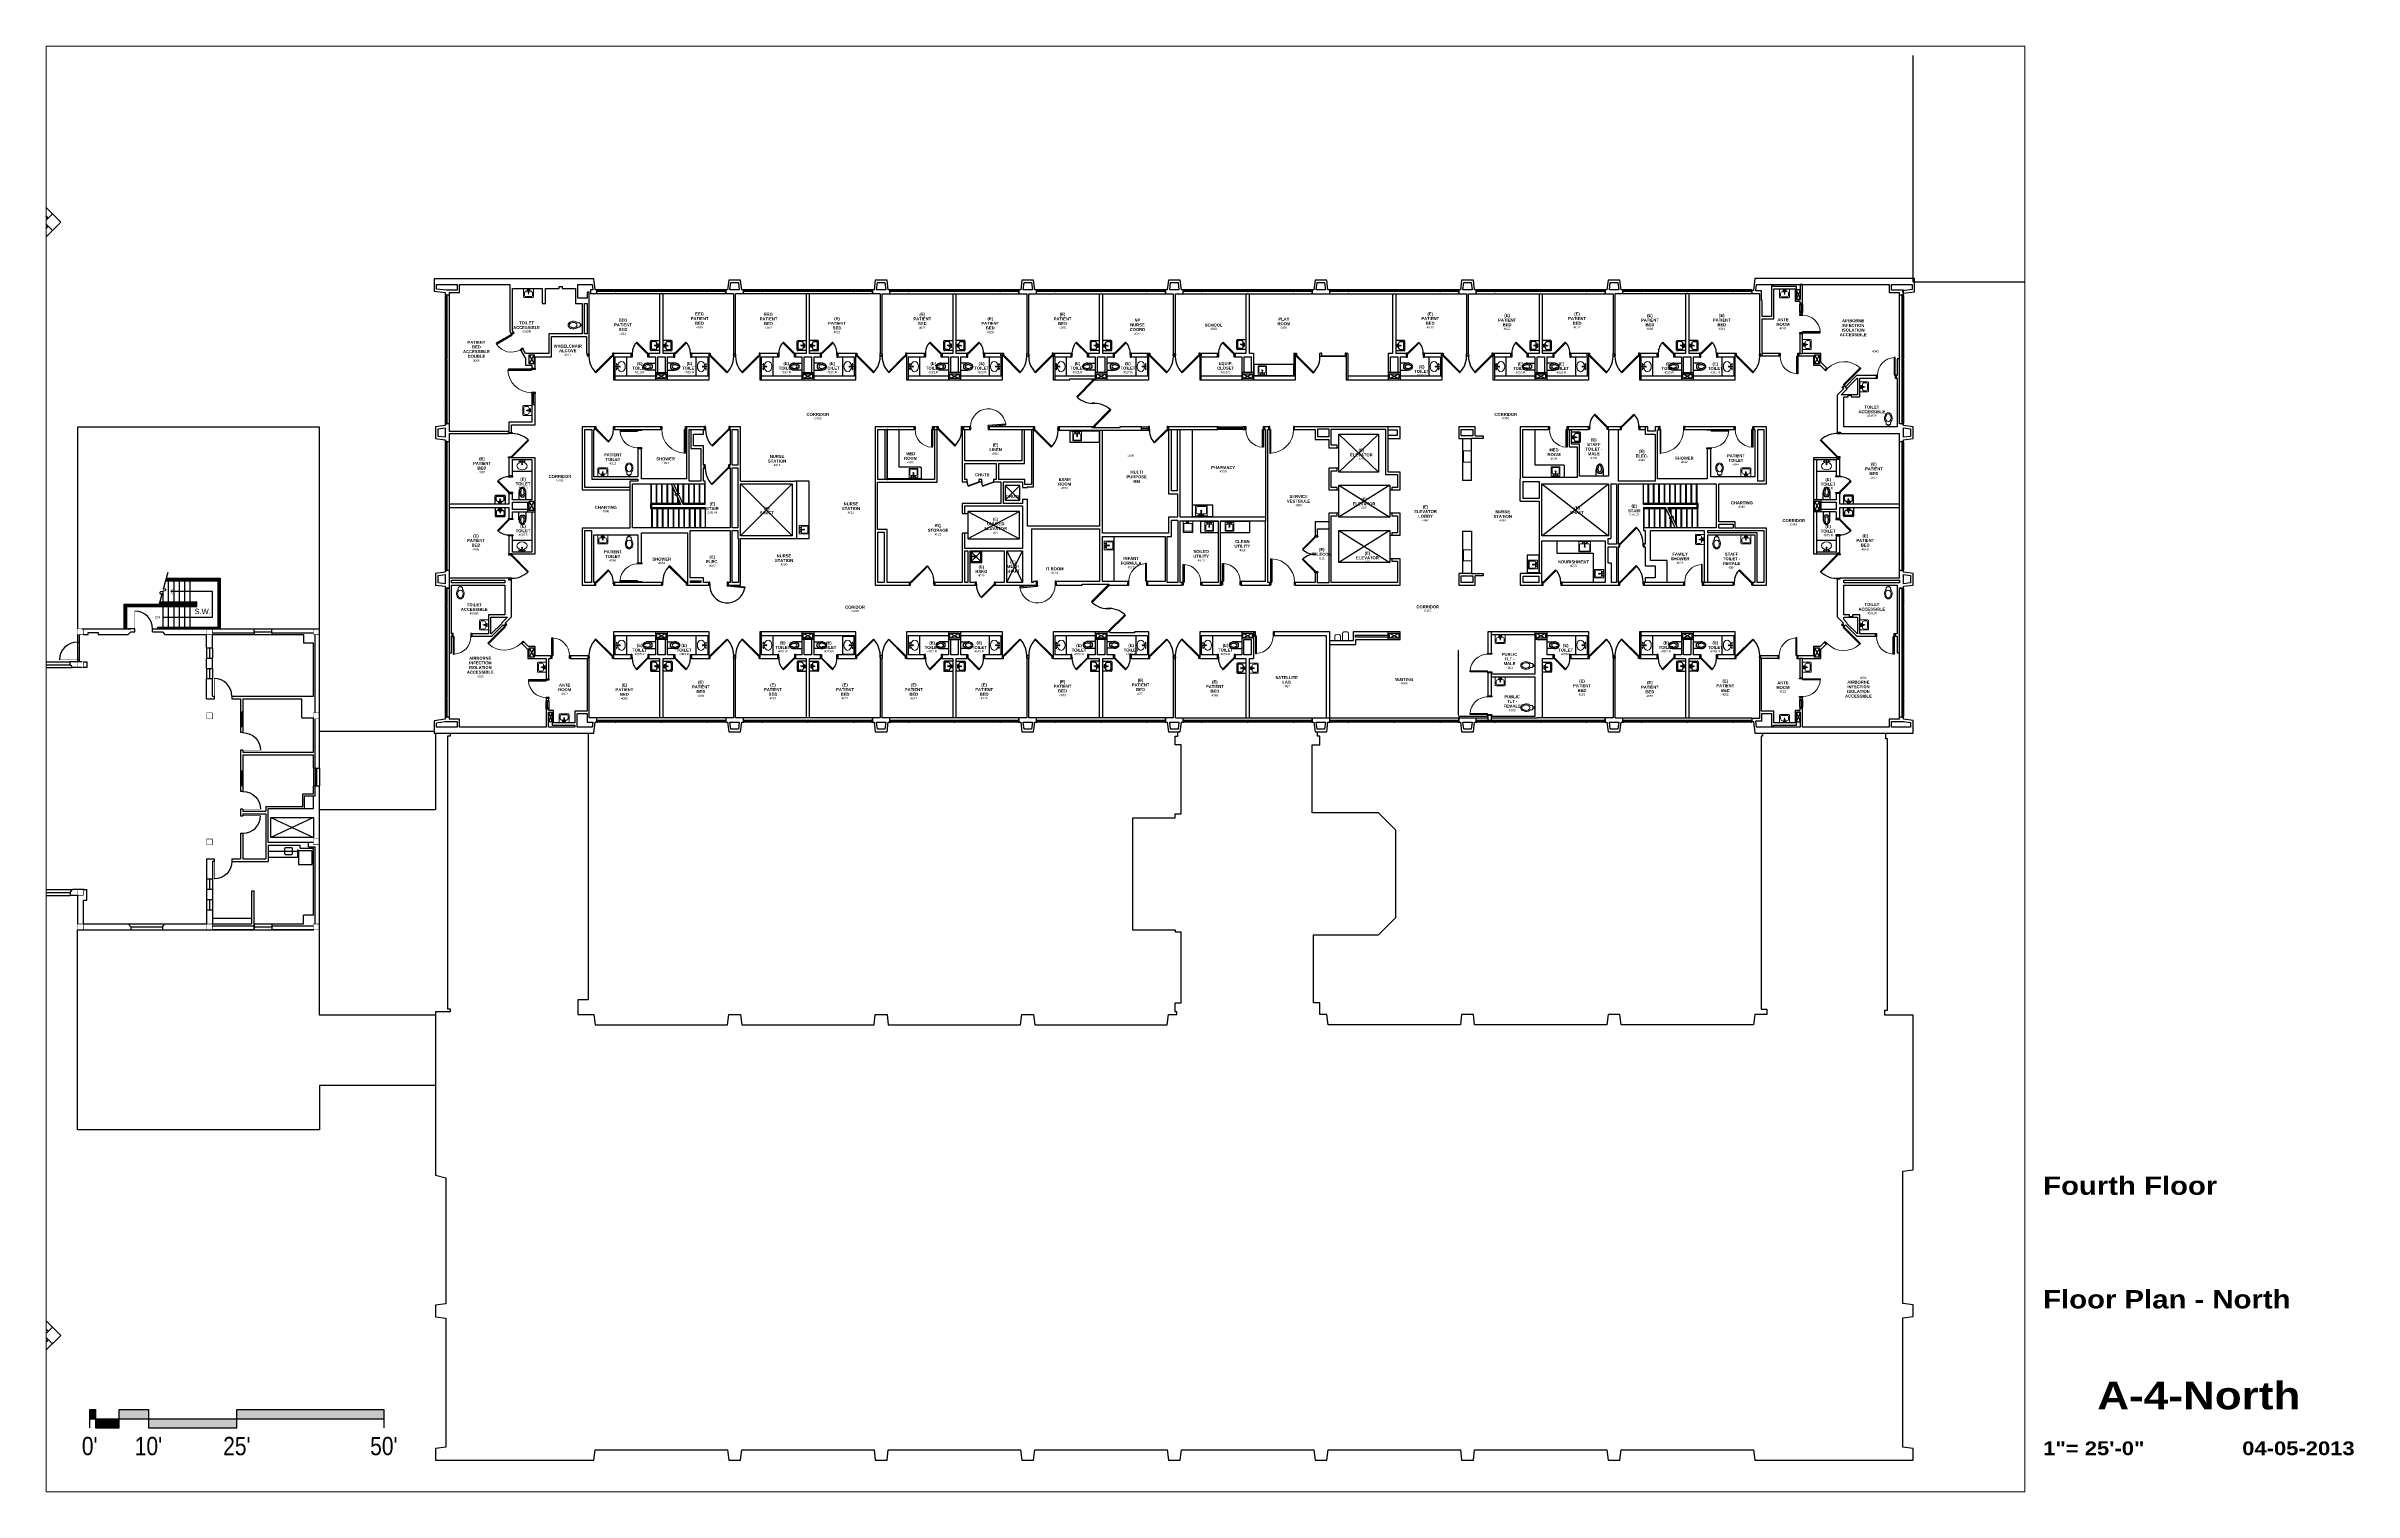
# Paper-space layout '11x17n' of a CAD drawing. Header units: inches. Extents: x 0.8 to 16.5, y 0.5 to 10.4.
# The model-space entities are those that its viewports show. They can reach past a viewport. Long polylines and large blocks are cut down to what shows.
import ezdxf
from ezdxf.enums import TextEntityAlignment as Align

# ---------------------------------------------------------------- set-up
doc = ezdxf.new("R2010")
doc.units = ezdxf.units.IN
doc.header["$LTSCALE"] = 96
doc.header["$MEASUREMENT"] = 0
doc.linetypes.add('DASHED8', pattern=[0.09375, 0.0625, -0.03125])
doc.linetypes.add('HIDDEN2', pattern=[0.1875, 0.125, -0.0625])
doc.layers.get('0').update_dxf_attribs({"linetype": 'CONTINUOUS'})
doc.layers.get('DEFPOINTS').update_dxf_attribs({"color": 31, "linetype": 'CONTINUOUS'})
for name, color, linetype in [('A-ANNO-TEXT', 4, 'CONTINUOUS'), ('A-COLS', 5, 'CONTINUOUS'), ('A-DOOR', 2, 'CONTINUOUS'), ('A-EQPM', 1, 'DASHED8'), ('A-FLOR-CASE', 3, 'CONTINUOUS'), ('A-FLOR-CASE-UPPR', 3, 'HIDDEN2'), ('A-FLOR-EVTR', 1, 'CONTINUOUS'), ('A-FLOR-PFIX', 2, 'CONTINUOUS'), ('A-FLOR-STRS', 2, 'CONTINUOUS'), ('A-GLAZ', 2, 'CONTINUOUS'), ('A-GLAZ-SILL', 1, 'CONTINUOUS'), ('A-ROOF-LEVL-FINE', 1, 'CONTINUOUS'), ('A-SHAFT', 1, 'CONTINUOUS'), ('A-WALL-FULL', 6, 'CONTINUOUS'), ('T-TTLB', 1, 'CONTINUOUS')]:
    doc.layers.add(name, color=color, linetype=linetype)
for name, color, linetype, lineweight in [('A-AREA-IDEN', 4, 'CONTINUOUS', 9), ('A-DOOR-FRAM', 1, 'CONTINUOUS', 30), ('A-DOOR-GLAZ', 1, 'CONTINUOUS', 18), ('A-GLAZ-CWMG', 3, 'CONTINUOUS', 18), ('A-GLAZ-FRAM', 6, 'CONTINUOUS', 30), ('A-WALL', 2, 'CONTINUOUS', 30), ('A-WALL-MBNI', 2, 'CONTINUOUS', 18), ('P-SANR-FIXT', 6, 'CONTINUOUS', 18)]:
    doc.layers.add(name, color=color, linetype=linetype, lineweight=lineweight)
doc.styles.add('0242-base-3fl$0$ARCHQUIK', font='ARCHQUIK')
doc.styles.add('ARIAL', font='arial.ttf')
doc.styles.add('Arial_B', font='arialbd.ttf', dxfattribs={"height": 6.088537})
doc.styles.add('ArialB', font='')
doc.styles.add('ArialN', font='ARIALN.TTF')
doc.styles.get('ArialB').set_extended_font_data('Arial Black')

# ---------------------------------------------------------------- blocks, each defined once
blk = doc.blocks.new('sheettext-11x17')
at = {"style": 'ArialB'}
blk.add_attdef('FLOOR', text='', height=0.125, dxfattribs=at).set_placement((0, 2.151), align=Align.TOP_LEFT)
for tag, p, height in [('TITLE_1', (0, 1.464), 0.125), ('TITLE_2', (0, 1.251), 0.125), ('SCALE', (0, 0.25), 0.0938)]:
    blk.add_attdef(tag, p, '', height=height, dxfattribs=at)
blk.add_attdef('DWG#', text='', height=0.188, dxfattribs=at).set_placement((1.062, 0.751), align=Align.TOP_CENTER)
blk.add_attdef('DATE', text='', height=0.0938, dxfattribs=at).set_placement((2.125, 0.25), align=Align.RIGHT)
blk = doc.blocks.new('relative_scale_25')
for points in [[(1.047, 0.937), (1.047, 1.062), (1.087, 1.062), (1.087, 0.937), (1.248, 0.937), (1.248, 1.062), (1.448, 1.062), (1.448, 0.937), (2.051, 0.937), (2.051, 1.062), (3.054, 1.062), (3.054, 0.937)], [(1.047, 0.999), (3.054, 0.999)]]:
    blk.add_lwpolyline(points)
for points in [[(1.047, 0.999), (1.047, 1.062), (1.087, 0.999), (1.087, 1.062)], [(1.087, 0.937), (1.087, 0.999), (1.248, 0.937), (1.248, 0.999)], [(1.248, 0.999), (1.248, 1.062), (1.448, 0.999), (1.448, 1.062)], [(1.448, 0.937), (1.448, 0.999), (2.051, 0.937), (2.051, 0.999)], [(2.051, 0.999), (2.051, 1.062), (3.054, 0.999), (3.054, 1.062)]]:
    blk.add_solid(points)
at = {"style": 'ArialN'}
for s, p in [("0'", (1.047, 0.75)), ("10'", (1.448, 0.75)), ("25'", (2.051, 0.75)), ("50'", (3.054, 0.75))]:
    blk.add_text(s, height=0.125, dxfattribs=at).set_placement(p, align=Align.CENTER)
blk = doc.blocks.new('DOOR-N-3-0')
at = {"const_width": 1}
blk.add_lwpolyline([(0, 0), (0, -36)], dxfattribs=at)
blk.add_arc((0, 0), 36, 180, 270)
blk = doc.blocks.new('DOOR-36')
at = {"const_width": 1}
blk.add_lwpolyline([(0, 0), (0, 36)], dxfattribs=at)
blk.add_arc((0, 0), 36, 0, 90)
blk = doc.blocks.new('Summit-door-single-wrapped - 36x84-F-4089989-258679-fp04')
at = {"layer": 'A-DOOR', "lineweight": 30}
for p, q in [((50.4, 5.7), (14.6, 2.6)), ((14.7, 0.6), (14.6, 2.6)), ((14.7, 0.6), (50.6, 3.7)), ((50.6, 3.7), (50.4, 5.7))]:
    blk.add_line(p, q, dxfattribs=at)
at = {"layer": 'A-DOOR', "lineweight": 9}
blk.add_arc((14.7, 0.6), 36.1, 8.1726, 180.0016, dxfattribs=at)
at = {"layer": 'A-DOOR-FRAM'}
for p, q in [((-23.3, 0.6), (-23.3, 0.1)), ((-21.3, 0.6), (-23.3, 0.6)), ((-21.3, -5.7), (-21.3, 0.6)), ((16.7, 0.6), (14.7, 0.6)), ((14.7, 0.6), (14.7, -5.7)), ((16.7, 0.1), (16.7, 0.6)), ((-23.3, -5.2), (-23.3, -5.7)), ((-23.3, -5.7), (-21.3, -5.7)), ((14.7, -5.7), (16.7, -5.7)), ((16.7, -5.7), (16.7, -5.2))]:
    blk.add_line(p, q, dxfattribs=at)
blk = doc.blocks.new('Summit-door-single-wrapped - 48x84-N-4089970-258679-fp04')
at = {"layer": 'A-DOOR', "lineweight": 30}
for p, q in [((18.8, 48.6), (18.8, 0.6)), ((20.7, 48.6), (18.8, 48.6)), ((20.7, 0.6), (20.7, 48.6)), ((18.8, 40.6), (20.7, 40.6)), ((18.8, 35.6), (20.7, 35.6)), ((20.7, 0.6), (18.8, 0.6))]:
    blk.add_line(p, q, dxfattribs=at)
at = {"layer": 'A-DOOR', "lineweight": 9}
blk.add_arc((20.7, 0.6), 48.2, 92.3789, 180.0014, dxfattribs=at)
at = {"layer": 'A-DOOR-FRAM'}
for p, q in [((-29.3, 0.6), (-29.3, 0.1)), ((-27.3, 0.6), (-29.3, 0.6)), ((-27.3, -5.7), (-27.3, 0.6)), ((22.7, 0.6), (20.7, 0.6)), ((20.7, 0.6), (20.7, -5.7)), ((22.7, 0.1), (22.7, 0.6)), ((-29.3, -5.2), (-29.3, -5.7)), ((-29.3, -5.7), (-27.3, -5.7)), ((20.7, -5.7), (22.7, -5.7)), ((22.7, -5.7), (22.7, -5.2))]:
    blk.add_line(p, q, dxfattribs=at)
at = {"layer": 'A-DOOR-GLAZ', "lineweight": 9}
blk.add_line((19.8, 35.6), (19.8, 40.6), dxfattribs=at)
blk = doc.blocks.new('Summit-door-single-wrapped - 36x84-F-4090015-258679-fp04')
at = {"layer": 'A-DOOR', "lineweight": 30}
for p, q in [((12.8, 36.6), (12.8, 0.6)), ((14.7, 36.6), (12.8, 36.6)), ((14.7, 0.6), (12.8, 0.6)), ((14.7, 0.6), (14.7, 36.6))]:
    blk.add_line(p, q, dxfattribs=at)
at = {"layer": 'A-DOOR', "lineweight": 9}
blk.add_arc((14.7, 0.6), 36.1, 93.1725, 180.0016, dxfattribs=at)
at = {"layer": 'A-DOOR-FRAM'}
for p, q in [((-23.3, 0.6), (-23.3, 0.1)), ((-21.3, 0.6), (-23.3, 0.6)), ((-21.3, -5.7), (-21.3, 0.6)), ((16.7, 0.6), (14.7, 0.6)), ((14.7, 0.6), (14.7, -5.7)), ((16.7, 0.1), (16.7, 0.6)), ((-23.3, -5.2), (-23.3, -5.7)), ((-23.3, -5.7), (-21.3, -5.7)), ((14.7, -5.7), (16.7, -5.7)), ((16.7, -5.7), (16.7, -5.2))]:
    blk.add_line(p, q, dxfattribs=at)
blk = doc.blocks.new('Summit-door-single-wrapped - 48x84-F-4089986-258679-fp04')
at = {"layer": 'A-DOOR', "lineweight": 30}
for p, q in [((18.8, 48.6), (18.8, 0.6)), ((20.7, 48.6), (18.8, 48.6)), ((20.7, 0.6), (20.7, 48.6)), ((20.7, 0.6), (18.8, 0.6))]:
    blk.add_line(p, q, dxfattribs=at)
at = {"layer": 'A-DOOR', "lineweight": 9}
blk.add_arc((20.7, 0.6), 48.2, 92.3789, 180.0014, dxfattribs=at)
at = {"layer": 'A-DOOR-FRAM'}
for p, q in [((-29.3, 0.6), (-29.3, 0.1)), ((-27.3, 0.6), (-29.3, 0.6)), ((-27.3, -5.7), (-27.3, 0.6)), ((22.7, 0.6), (20.7, 0.6)), ((20.7, 0.6), (20.7, -5.7)), ((22.7, 0.1), (22.7, 0.6)), ((-29.3, -5.2), (-29.3, -5.7)), ((-29.3, -5.7), (-27.3, -5.7)), ((20.7, -5.7), (22.7, -5.7)), ((22.7, -5.7), (22.7, -5.2))]:
    blk.add_line(p, q, dxfattribs=at)
blk = doc.blocks.new('Summit-door-single-wrapped - 36x84-G-4090019-258679-fp04')
at = {"layer": 'A-DOOR', "lineweight": 30}
for p, q in [((12.8, 36.6), (12.8, 0.6)), ((14.7, 36.6), (12.8, 36.6)), ((12.8, 28.6), (14.7, 28.6)), ((12.8, 8.6), (14.7, 8.6)), ((14.7, 0.6), (12.8, 0.6)), ((14.7, 0.6), (14.7, 36.6))]:
    blk.add_line(p, q, dxfattribs=at)
at = {"layer": 'A-DOOR', "lineweight": 9}
blk.add_arc((14.7, 0.6), 36.1, 93.1725, 180.0016, dxfattribs=at)
at = {"layer": 'A-DOOR-FRAM'}
for p, q in [((-23.3, 0.6), (-23.3, 0.1)), ((-21.3, 0.6), (-23.3, 0.6)), ((-21.3, -5.7), (-21.3, 0.6)), ((16.7, 0.6), (14.7, 0.6)), ((14.7, 0.6), (14.7, -5.7)), ((16.7, 0.1), (16.7, 0.6)), ((-23.3, -5.2), (-23.3, -5.7)), ((-23.3, -5.7), (-21.3, -5.7)), ((14.7, -5.7), (16.7, -5.7)), ((16.7, -5.7), (16.7, -5.2))]:
    blk.add_line(p, q, dxfattribs=at)
at = {"layer": 'A-DOOR-GLAZ', "lineweight": 9}
blk.add_line((13.8, 8.6), (13.8, 28.6), dxfattribs=at)
blk = doc.blocks.new('Summit-door-single-wrapped - 36x84-F-4089950-258679-fp04')
at = {"layer": 'A-DOOR', "lineweight": 30}
for p, q in [((14.7, -0.6), (12.8, -0.6)), ((12.8, -36.6), (12.8, -0.6)), ((14.7, -36.6), (12.8, -36.6)), ((14.7, -0.6), (14.7, -36.6))]:
    blk.add_line(p, q, dxfattribs=at)
at = {"layer": 'A-DOOR', "lineweight": 9}
blk.add_arc((14.7, -0.6), 36.1, 179.9984, 266.8275, dxfattribs=at)
at = {"layer": 'A-DOOR-FRAM'}
for p, q in [((-23.3, 5.7), (-21.3, 5.7)), ((-23.3, 5.2), (-23.3, 5.7)), ((-21.3, 5.7), (-21.3, -0.6)), ((14.7, 5.7), (16.7, 5.7)), ((14.7, -0.6), (14.7, 5.7)), ((16.7, 5.7), (16.7, 5.2)), ((-23.3, -0.6), (-23.3, -0.1)), ((-21.3, -0.6), (-23.3, -0.6)), ((16.7, -0.6), (14.7, -0.6)), ((16.7, -0.1), (16.7, -0.6))]:
    blk.add_line(p, q, dxfattribs=at)
blk = doc.blocks.new('Summit-door-single-wrapped - 36x84-F-4089943-258679-fp04')
at = {"layer": 'A-DOOR', "lineweight": 30}
for p, q in [((12.8, 36.6), (12.8, 0.6)), ((14.7, 36.6), (12.8, 36.6)), ((14.7, 0.6), (12.8, 0.6)), ((14.7, 0.6), (14.7, 36.6))]:
    blk.add_line(p, q, dxfattribs=at)
at = {"layer": 'A-DOOR', "lineweight": 9}
blk.add_arc((14.7, 0.6), 36.1, 93.1725, 180.0016, dxfattribs=at)
at = {"layer": 'A-DOOR-FRAM'}
for p, q in [((-23.3, 0.6), (-23.3, 0.1)), ((-21.3, 0.6), (-23.3, 0.6)), ((-21.3, -5.7), (-21.3, 0.6)), ((16.7, 0.6), (14.7, 0.6)), ((14.7, 0.6), (14.7, -5.7)), ((16.7, 0.1), (16.7, 0.6)), ((-23.3, -5.2), (-23.3, -5.7)), ((-23.3, -5.7), (-21.3, -5.7)), ((14.7, -5.7), (16.7, -5.7)), ((16.7, -5.7), (16.7, -5.2))]:
    blk.add_line(p, q, dxfattribs=at)
blk = doc.blocks.new('Summit-door-single-wrapped - 36x84-G-4090022-258679-fp04')
at = {"layer": 'A-DOOR', "lineweight": 30}
for p, q in [((14.7, -0.6), (12.8, -0.6)), ((12.8, -36.6), (12.8, -0.6)), ((12.8, -8.6), (14.7, -8.6)), ((12.8, -28.6), (14.7, -28.6)), ((14.7, -36.6), (12.8, -36.6)), ((14.7, -0.6), (14.7, -36.6))]:
    blk.add_line(p, q, dxfattribs=at)
at = {"layer": 'A-DOOR', "lineweight": 9}
blk.add_arc((14.7, -0.6), 36.1, 179.9984, 266.8275, dxfattribs=at)
at = {"layer": 'A-DOOR-FRAM'}
for p, q in [((-23.3, 5.7), (-21.3, 5.7)), ((-23.3, 5.2), (-23.3, 5.7)), ((-21.3, 5.7), (-21.3, -0.6)), ((14.7, 5.7), (16.7, 5.7)), ((14.7, -0.6), (14.7, 5.7)), ((16.7, 5.7), (16.7, 5.2)), ((-23.3, -0.6), (-23.3, -0.1)), ((-21.3, -0.6), (-23.3, -0.6)), ((16.7, -0.6), (14.7, -0.6)), ((16.7, -0.1), (16.7, -0.6))]:
    blk.add_line(p, q, dxfattribs=at)
at = {"layer": 'A-DOOR-GLAZ', "lineweight": 9}
blk.add_line((13.8, -8.6), (13.8, -28.6), dxfattribs=at)
blk = doc.blocks.new('Summit-door-single-wrapped - 36x84-F-4090012-258679-fp04')
at = {"layer": 'A-DOOR', "lineweight": 30}
for p, q in [((14.7, -1.6), (12.8, -1.6)), ((12.8, -37.6), (12.8, -1.6)), ((14.7, -37.6), (12.8, -37.6)), ((14.7, -1.6), (14.7, -37.6))]:
    blk.add_line(p, q, dxfattribs=at)
at = {"layer": 'A-DOOR', "lineweight": 9}
blk.add_arc((14.7, -1.6), 36.1, 179.9984, 266.8275, dxfattribs=at)
at = {"layer": 'A-DOOR-FRAM'}
for p, q in [((-23.3, 6.7), (-21.3, 6.7)), ((-23.3, 6.2), (-23.3, 6.7)), ((-21.3, 6.7), (-21.3, -1.6)), ((14.7, 6.7), (16.7, 6.7)), ((14.7, -1.6), (14.7, 6.7)), ((16.7, 6.7), (16.7, 6.2)), ((-23.3, -1.6), (-23.3, -1.1)), ((-21.3, -1.6), (-23.3, -1.6)), ((16.7, -1.6), (14.7, -1.6)), ((16.7, -1.1), (16.7, -1.6))]:
    blk.add_line(p, q, dxfattribs=at)
blk = doc.blocks.new('Summit-door-single-wrapped - 36x84-F-4089963-258679-fp04')
at = {"layer": 'A-DOOR', "lineweight": 30}
for p, q in [((12.8, 37.6), (12.8, 1.6)), ((14.7, 37.6), (12.8, 37.6)), ((14.7, 1.6), (12.8, 1.6)), ((14.7, 1.6), (14.7, 37.6))]:
    blk.add_line(p, q, dxfattribs=at)
at = {"layer": 'A-DOOR', "lineweight": 9}
blk.add_arc((14.7, 1.6), 36.1, 93.1725, 180.0016, dxfattribs=at)
at = {"layer": 'A-DOOR-FRAM'}
for p, q in [((-23.3, 1.6), (-23.3, 1.1)), ((-21.3, 1.6), (-23.3, 1.6)), ((-21.3, -6.7), (-21.3, 1.6)), ((16.7, 1.6), (14.7, 1.6)), ((14.7, 1.6), (14.7, -6.7)), ((16.7, 1.1), (16.7, 1.6)), ((-23.3, -6.2), (-23.3, -6.7)), ((-23.3, -6.7), (-21.3, -6.7)), ((14.7, -6.7), (16.7, -6.7)), ((16.7, -6.7), (16.7, -6.2))]:
    blk.add_line(p, q, dxfattribs=at)
blk = doc.blocks.new('Summit-door-single-wrapped - 48x84-N-4089940-258679-fp04')
at = {"layer": 'A-DOOR', "lineweight": 30}
for p, q in [((18.8, 49.6), (18.8, 1.6)), ((20.7, 49.6), (18.8, 49.6)), ((20.7, 1.6), (20.7, 49.6)), ((18.8, 41.6), (20.7, 41.6)), ((18.8, 36.6), (20.7, 36.6)), ((20.7, 1.6), (18.8, 1.6))]:
    blk.add_line(p, q, dxfattribs=at)
at = {"layer": 'A-DOOR', "lineweight": 9}
blk.add_arc((20.7, 1.6), 48.2, 92.3789, 180.0014, dxfattribs=at)
at = {"layer": 'A-DOOR-FRAM'}
for p, q in [((-29.3, 1.6), (-29.3, 1.1)), ((-27.3, 1.6), (-29.3, 1.6)), ((-27.3, -6.7), (-27.3, 1.6)), ((22.7, 1.6), (20.7, 1.6)), ((20.7, 1.6), (20.7, -6.7)), ((22.7, 1.1), (22.7, 1.6)), ((-29.3, -6.2), (-29.3, -6.7)), ((-29.3, -6.7), (-27.3, -6.7)), ((20.7, -6.7), (22.7, -6.7)), ((22.7, -6.7), (22.7, -6.2))]:
    blk.add_line(p, q, dxfattribs=at)
at = {"layer": 'A-DOOR-GLAZ', "lineweight": 9}
blk.add_line((19.8, 36.6), (19.8, 41.6), dxfattribs=at)
blk = doc.blocks.new('Summit-door-single-wrapped - 48x84-F-V8-258679-fp04')
at = {"layer": 'A-DOOR', "lineweight": 30}
for p, q in [((18.8, 48.6), (18.8, 0.6)), ((20.7, 48.6), (18.8, 48.6)), ((20.7, 0.6), (20.7, 48.6)), ((20.7, 0.6), (18.8, 0.6))]:
    blk.add_line(p, q, dxfattribs=at)
at = {"layer": 'A-DOOR', "lineweight": 9}
blk.add_arc((20.7, 0.6), 48.2, 92.3789, 180.0014, dxfattribs=at)
at = {"layer": 'A-DOOR-FRAM'}
for p, q in [((-29.3, 0.6), (-29.3, 0.1)), ((-27.3, 0.6), (-29.3, 0.6)), ((-27.3, -5.7), (-27.3, 0.6)), ((22.7, 0.6), (20.7, 0.6)), ((20.7, 0.6), (20.7, -5.7)), ((-29.3, -5.2), (-29.3, -5.7)), ((-29.3, -5.7), (-27.3, -5.7)), ((20.7, -5.7), (22.7, -5.7)), ((22.7, -5.7), (22.7, -5.2))]:
    blk.add_line(p, q, dxfattribs=at)
blk = doc.blocks.new('Summit-door-single-wrapped - 36x84-N-4089973-258679-fp04')
at = {"layer": 'A-DOOR', "lineweight": 30}
for p, q in [((14.7, -0.6), (12.8, -0.6)), ((12.8, -36.6), (12.8, -0.6)), ((12.8, -23.6), (14.7, -23.6)), ((12.8, -28.6), (14.7, -28.6)), ((14.7, -36.6), (12.8, -36.6)), ((14.7, -0.6), (14.7, -36.6))]:
    blk.add_line(p, q, dxfattribs=at)
at = {"layer": 'A-DOOR', "lineweight": 9}
blk.add_arc((14.7, -0.6), 36.1, 179.9984, 266.8275, dxfattribs=at)
at = {"layer": 'A-DOOR-FRAM'}
for p, q in [((-23.3, 5.7), (-21.3, 5.7)), ((-23.3, 5.2), (-23.3, 5.7)), ((-21.3, 5.7), (-21.3, -0.6)), ((14.7, 5.7), (16.7, 5.7)), ((14.7, -0.6), (14.7, 5.7)), ((16.7, 5.7), (16.7, 5.2)), ((-23.3, -0.6), (-23.3, -0.1)), ((-21.3, -0.6), (-23.3, -0.6)), ((16.7, -0.6), (14.7, -0.6)), ((16.7, -0.1), (16.7, -0.6))]:
    blk.add_line(p, q, dxfattribs=at)
at = {"layer": 'A-DOOR-GLAZ', "lineweight": 9}
blk.add_line((13.8, -23.6), (13.8, -28.6), dxfattribs=at)
blk = doc.blocks.new('Summit-door-single-wrapped - 48x84-N-4090028-258679-fp04')
at = {"layer": 'A-DOOR', "lineweight": 30}
for p, q in [((20.7, -0.6), (18.8, -0.6)), ((18.8, -48.6), (18.8, -0.6)), ((18.8, -35.6), (20.7, -35.6)), ((18.8, -40.6), (20.7, -40.6)), ((20.7, -0.6), (20.7, -48.6)), ((20.7, -48.6), (18.8, -48.6))]:
    blk.add_line(p, q, dxfattribs=at)
at = {"layer": 'A-DOOR', "lineweight": 9}
blk.add_arc((20.7, -0.6), 48.2, 179.9986, 267.6211, dxfattribs=at)
at = {"layer": 'A-DOOR-FRAM'}
for p, q in [((-29.3, 5.7), (-27.3, 5.7)), ((-29.3, 5.2), (-29.3, 5.7)), ((-27.3, 5.7), (-27.3, -0.6)), ((20.7, 5.7), (22.7, 5.7)), ((20.7, -0.6), (20.7, 5.7)), ((22.7, 5.7), (22.7, 5.2)), ((-29.3, -0.6), (-29.3, -0.1)), ((-27.3, -0.6), (-29.3, -0.6)), ((22.7, -0.6), (20.7, -0.6)), ((22.7, -0.1), (22.7, -0.6))]:
    blk.add_line(p, q, dxfattribs=at)
at = {"layer": 'A-DOOR-GLAZ', "lineweight": 9}
blk.add_line((19.8, -35.6), (19.8, -40.6), dxfattribs=at)
blk = doc.blocks.new('Summit-door-single-wrapped - 36x84-F-4090031-258679-fp04')
at = {"layer": 'A-DOOR', "lineweight": 30}
for p, q in [((14.7, -0.6), (12.8, -0.6)), ((12.8, -36.6), (12.8, -0.6)), ((14.7, -36.6), (12.8, -36.6)), ((14.7, -0.6), (14.7, -36.6))]:
    blk.add_line(p, q, dxfattribs=at)
at = {"layer": 'A-DOOR', "lineweight": 9}
blk.add_arc((14.7, -0.6), 36.1, 179.9984, 266.8275, dxfattribs=at)
at = {"layer": 'A-DOOR-FRAM'}
for p, q in [((-23.3, 5.7), (-21.3, 5.7)), ((-23.3, 5.2), (-23.3, 5.7)), ((-21.3, 5.7), (-21.3, -0.6)), ((14.7, 5.7), (16.7, 5.7)), ((14.7, -0.6), (14.7, 5.7)), ((16.7, 5.7), (16.7, 5.2)), ((-23.3, -0.6), (-23.3, -0.1)), ((-21.3, -0.6), (-23.3, -0.6)), ((16.7, -0.6), (14.7, -0.6)), ((16.7, -0.1), (16.7, -0.6))]:
    blk.add_line(p, q, dxfattribs=at)
blk = doc.blocks.new('Summit-door-single-wrapped - 36x84-N-4089976-258679-fp04')
at = {"layer": 'A-DOOR', "lineweight": 30}
for p, q in [((12.8, 36.6), (12.8, 0.6)), ((14.7, 36.6), (12.8, 36.6)), ((12.8, 28.6), (14.7, 28.6)), ((12.8, 23.6), (14.7, 23.6)), ((14.7, 0.6), (12.8, 0.6)), ((14.7, 0.6), (14.7, 36.6))]:
    blk.add_line(p, q, dxfattribs=at)
at = {"layer": 'A-DOOR', "lineweight": 9}
blk.add_arc((14.7, 0.6), 36.1, 93.1725, 180.0016, dxfattribs=at)
at = {"layer": 'A-DOOR-FRAM'}
for p, q in [((-23.3, 0.6), (-23.3, 0.1)), ((-21.3, 0.6), (-23.3, 0.6)), ((-21.3, -5.7), (-21.3, 0.6)), ((16.7, 0.6), (14.7, 0.6)), ((14.7, 0.6), (14.7, -5.7)), ((16.7, 0.1), (16.7, 0.6)), ((-23.3, -5.2), (-23.3, -5.7)), ((-23.3, -5.7), (-21.3, -5.7)), ((14.7, -5.7), (16.7, -5.7)), ((16.7, -5.7), (16.7, -5.2))]:
    blk.add_line(p, q, dxfattribs=at)
at = {"layer": 'A-DOOR-GLAZ', "lineweight": 9}
blk.add_line((13.8, 23.6), (13.8, 28.6), dxfattribs=at)
blk = doc.blocks.new('Summit-door-single-wrapped - 48x84-F-4089983-258679-fp04')
at = {"layer": 'A-DOOR', "lineweight": 30}
for p, q in [((20.7, -0.6), (18.8, -0.6)), ((18.8, -48.6), (18.8, -0.6)), ((20.7, -0.6), (20.7, -48.6)), ((20.7, -48.6), (18.8, -48.6))]:
    blk.add_line(p, q, dxfattribs=at)
at = {"layer": 'A-DOOR', "lineweight": 9}
blk.add_arc((20.7, -0.6), 48.2, 179.9986, 267.6211, dxfattribs=at)
at = {"layer": 'A-DOOR-FRAM'}
for p, q in [((-29.3, 5.7), (-27.3, 5.7)), ((-29.3, 5.2), (-29.3, 5.7)), ((-27.3, 5.7), (-27.3, -0.6)), ((20.7, 5.7), (22.7, 5.7)), ((20.7, -0.6), (20.7, 5.7)), ((22.7, 5.7), (22.7, 5.2)), ((-29.3, -0.6), (-29.3, -0.1)), ((-27.3, -0.6), (-29.3, -0.6)), ((22.7, -0.6), (20.7, -0.6)), ((22.7, -0.1), (22.7, -0.6))]:
    blk.add_line(p, q, dxfattribs=at)
blk = doc.blocks.new('Summit-door-single-wrapped - 48x84-F-V21-258679-fp04')
at = {"layer": 'A-DOOR', "lineweight": 30}
for p, q in [((20.7, -0.6), (18.8, -0.6)), ((18.8, -48.6), (18.8, -0.6)), ((20.7, -0.6), (20.7, -48.6)), ((20.7, -48.6), (18.8, -48.6))]:
    blk.add_line(p, q, dxfattribs=at)
at = {"layer": 'A-DOOR', "lineweight": 9}
blk.add_arc((20.7, -0.6), 48.2, 179.9986, 267.6211, dxfattribs=at)
at = {"layer": 'A-DOOR-FRAM'}
for p, q in [((-29.3, 5.7), (-27.3, 5.7)), ((-29.3, 5.2), (-29.3, 5.7)), ((-27.3, 5.7), (-27.3, -0.6)), ((20.7, 5.7), (22.7, 5.7)), ((20.7, -0.6), (20.7, 5.7)), ((22.7, 5.7), (22.7, 5.2)), ((-29.3, -0.6), (-29.3, -0.1)), ((-27.3, -0.6), (-29.3, -0.6)), ((22.7, -0.6), (20.7, -0.6))]:
    blk.add_line(p, q, dxfattribs=at)
blk = doc.blocks.new('cw-countertop-one-side - cw-countertop-one-side-24D-1623090-258679-fp04')
at = {"layer": 'A-FLOR-CASE'}
blk.add_line((-24, -11.5), (15.6, -11.5), dxfattribs=at)
blk = doc.blocks.new('cw-countertop-one-side - cw-countertop-one-side-24D-1624115-258679-fp04')
at = {"layer": 'A-FLOR-CASE'}
blk.add_line((15.6, 11.5), (-24, 11.5), dxfattribs=at)
blk = doc.blocks.new('cw-countertop-one-side - cw-countertop-one-side-24D-2485294-258679-fp04')
at = {"layer": 'A-FLOR-CASE'}
for p, q in [((-23, 11.5), (-24, 11.5)), ((14.6, 11.5), (-23, 11.5)), ((-23, -11.5), (-23, 11.5)), ((15.6, 11.5), (14.6, 11.5)), ((14.6, 11.5), (14.6, -11.5)), ((15.6, -11.5), (-24, -11.5)), ((-24, -11.5), (-23, -11.5)), ((14.6, -11.5), (15.6, -11.5))]:
    blk.add_line(p, q, dxfattribs=at)
blk = doc.blocks.new('cw-countertop-one-side - cw-countertop-one-side-24D-V23-258679-fp04')
at = {"layer": 'A-FLOR-CASE'}
blk.add_line((-23.9, -11.5), (15.6, -11.5), dxfattribs=at)
blk = doc.blocks.new('cw-countertop-one-side - cw-countertop-one-side-24D-V24-258679-fp04')
at = {"layer": 'A-FLOR-CASE'}
blk.add_line((15.6, 11.5), (-23.9, 11.5), dxfattribs=at)
blk = doc.blocks.new('cw-countertop-one-side - cw-countertop-one-side-25D-2913024-258679-fp04')
at = {"layer": 'A-FLOR-CASE'}
for p, q in [((-24, 12.5), (-24, -12.5)), ((93, -12.5), (93, 12.5)), ((-24, -12.5), (93, -12.5))]:
    blk.add_line(p, q, dxfattribs=at)
blk = doc.blocks.new('Summit-door-single-wrapped - 36x84-N-4089960-258679-fp04')
at = {"layer": 'A-DOOR', "lineweight": 30}
for p, q in [((14.7, -0.6), (12.8, -0.6)), ((12.8, -36.6), (12.8, -0.6)), ((12.8, -23.6), (14.7, -23.6)), ((12.8, -28.6), (14.7, -28.6)), ((14.7, -36.6), (12.8, -36.6)), ((14.7, -0.6), (14.7, -36.6))]:
    blk.add_line(p, q, dxfattribs=at)
at = {"layer": 'A-DOOR', "lineweight": 9}
blk.add_arc((14.7, -0.6), 36.1, 179.9984, 266.8275, dxfattribs=at)
at = {"layer": 'A-DOOR-FRAM'}
for p, q in [((-23.3, 5.7), (-21.3, 5.7)), ((-23.3, 5.2), (-23.3, 5.7)), ((-21.3, 5.7), (-21.3, -0.6)), ((14.7, 5.7), (16.7, 5.7)), ((14.7, -0.6), (14.7, 5.7)), ((16.7, 5.7), (16.7, 5.2)), ((-23.3, -0.6), (-23.3, -0.1)), ((-21.3, -0.6), (-23.3, -0.6)), ((16.7, -0.6), (14.7, -0.6)), ((16.7, -0.1), (16.7, -0.6))]:
    blk.add_line(p, q, dxfattribs=at)
at = {"layer": 'A-DOOR-GLAZ', "lineweight": 9}
blk.add_line((13.8, -23.6), (13.8, -28.6), dxfattribs=at)
blk = doc.blocks.new('cw-countertop-L-shaped - cw-countertop-L-shaped 25_-4434591-258679-fp04')
at = {"layer": 'A-FLOR-CASE'}
for p, q in [((-46.375, 12.5), (-46.375, 11.5)), ((-46.375, 11.5), (-46.375, -11.25)), ((-46.375, 11.5), (23, 11.5)), ((-45.125, -12.5), (-1, -12.5)), ((-1, -12.5), (-1, -88.875))]:
    blk.add_line(p, q, dxfattribs=at)
for centre in [(-45.125, -11.25), (0.25, -88.875)]:
    blk.add_arc(centre, 1.25, 180, 270, dxfattribs=at)
blk = doc.blocks.new('Slat wall2 - Slat wall-1891888-258679-fp04')
at = {"layer": 'A-FLOR-CASE', "lineweight": 30}
for p, q in [((594.1, 1330.7), (593.1, 1330.7)), ((593.1, 1330.7), (593.1, 1228)), ((594.1, 1228), (594.1, 1330.7)), ((593.1, 1228), (594.1, 1228))]:
    blk.add_line(p, q, dxfattribs=at)
blk = doc.blocks.new('Rectangular Mullion - 1_5_ x 3 3_8_ rectangular-2086054-258679-fp04')
at = {"layer": 'A-GLAZ-CWMG', "color": 253}
for p, q in [((-1.5, 1.6875), (0, 1.6875)), ((-1.5, -1.6875), (-1.5, 1.6875)), ((0, 1.6875), (0, -1.6875)), ((0, -1.6875), (-1.5, -1.6875))]:
    blk.add_line(p, q, dxfattribs=at)
blk = doc.blocks.new('mech chase - mech chase-2313588-258679-fp04')
at = {"layer": 'A-WALL'}
for p, q in [((2627.9, 1627.2), (2620.7, 1627.2)), ((2620.7, 1627.2), (2620.7, 1607.2)), ((2620.7, 1607.2), (2627.9, 1607.2)), ((2627.9, 1607.2), (2627.9, 1627.2))]:
    blk.add_line(p, q, dxfattribs=at)
at = {"layer": 'A-WALL-MBNI'}
for p, q in [((2620.7, 1627.2), (2627.9, 1607.2)), ((2620.7, 1607.2), (2627.9, 1627.2))]:
    blk.add_line(p, q, dxfattribs=at)
blk = doc.blocks.new('mech chase1 - mech chase-2313631-258679-fp04')
at = {"layer": 'A-WALL'}
for p, q in [((2627.9, 1627.2), (2620.7, 1627.2)), ((2620.7, 1627.2), (2620.7, 1607.2)), ((2620.7, 1607.2), (2627.9, 1607.2)), ((2627.9, 1607.2), (2627.9, 1627.2))]:
    blk.add_line(p, q, dxfattribs=at)
at = {"layer": 'A-WALL-MBNI'}
for p, q in [((2620.7, 1627.2), (2627.9, 1607.2)), ((2620.7, 1607.2), (2627.9, 1627.2))]:
    blk.add_line(p, q, dxfattribs=at)
blk = doc.blocks.new('nurse work - nurse work-2339894-258679-fp04')
at = {"layer": 'A-FLOR-CASE'}
for p in [(1937.2, 1323.1), (1955.2, 1237.1)]:
    blk.add_line(p, (1937.2, 1237.1), dxfattribs=at)
blk = doc.blocks.new('cw_Countertop - 24_ depth 4_ splash-4042618-258679-fp04')
at = {"layer": 'A-FLOR-CASE'}
for p, q in [((-46, 26.9), (-46.8, 26.9)), ((-46.8, 2.6), (-46, 2.6)), ((-9.5, 2.6), (-46.8, 2.6)), ((-46, 2.6), (-46, 26.9)), ((-9.5, 26.9), (-46, 26.9)), ((-9.5, 2.6), (-9.5, 26.9)), ((-9.5, 1.9), (-9.5, 2.6))]:
    blk.add_line(p, q, dxfattribs=at)
blk = doc.blocks.new('Summit-door-single-wrapped - 36x84-F-4089993-258679-fp04')
at = {"layer": 'A-DOOR', "lineweight": 30}
for p, q in [((14.7, -1.6), (12.8, -1.6)), ((12.8, -37.6), (12.8, -1.6)), ((14.7, -37.6), (12.8, -37.6)), ((14.7, -1.6), (14.7, -37.6))]:
    blk.add_line(p, q, dxfattribs=at)
at = {"layer": 'A-DOOR', "lineweight": 9}
blk.add_arc((14.7, -1.6), 36.1, 179.9984, 266.8275, dxfattribs=at)
at = {"layer": 'A-DOOR-FRAM'}
for p, q in [((-23.3, 6.7), (-21.3, 6.7)), ((-23.3, 6.2), (-23.3, 6.7)), ((-21.3, 6.7), (-21.3, -1.6)), ((14.7, 6.7), (16.7, 6.7)), ((14.7, -1.6), (14.7, 6.7)), ((-23.3, -1.6), (-23.3, -1.1)), ((-21.3, -1.6), (-23.3, -1.6)), ((16.7, -1.6), (14.7, -1.6))]:
    blk.add_line(p, q, dxfattribs=at)
blk = doc.blocks.new('Summit-door-single-wrapped - 36x84-F-4090005-258679-fp04')
at = {"layer": 'A-DOOR', "lineweight": 30}
for p, q in [((12.8, 37.6), (12.8, 1.6)), ((14.7, 37.6), (12.8, 37.6)), ((14.7, 1.6), (12.8, 1.6)), ((14.7, 1.6), (14.7, 37.6))]:
    blk.add_line(p, q, dxfattribs=at)
at = {"layer": 'A-DOOR', "lineweight": 9}
blk.add_arc((14.7, 1.6), 36.1, 93.1725, 180.0016, dxfattribs=at)
at = {"layer": 'A-DOOR-FRAM'}
for p, q in [((-23.3, 1.6), (-23.3, 1.1)), ((-21.3, 1.6), (-23.3, 1.6)), ((-21.3, -6.7), (-21.3, 1.6)), ((16.7, 1.6), (14.7, 1.6)), ((14.7, 1.6), (14.7, -6.7)), ((-23.3, -6.2), (-23.3, -6.7)), ((-23.3, -6.7), (-21.3, -6.7)), ((14.7, -6.7), (16.7, -6.7))]:
    blk.add_line(p, q, dxfattribs=at)
blk = doc.blocks.new('Sink_Drop In_Counter Mtd_Free - 24W X 21D-1000683-258679-fp04')
at = {"layer": 'P-SANR-FIXT', "lineweight": 9}
for p, q in [((12.6, 10.6), (-11.4, 10.6)), ((-11.4, 10.6), (-11.4, -10.4)), ((-9.9, 4.1), (-9.9, -6.9)), ((0.1, 6.1), (-7.9, 6.1)), ((0.1, 8.3), (0.1, 2.1)), ((1.1, 8.3), (1.1, 2.1)), ((9.1, 6.1), (1.1, 6.1)), ((11.1, -6.9), (11.1, 4.1)), ((12.6, -10.4), (12.6, 10.6)), ((-11.4, -10.4), (12.6, -10.4)), ((-7.9, -8.9), (9.1, -8.9))]:
    blk.add_line(p, q, dxfattribs=at)
for centre, radius, start, end in [((-7.9, 4.1), 2, 90, 180), ((-3.4, 8.3), 1, 360, 180), ((-3.4, 8.3), 1, 180, 0), ((0.6, 0), 1, 360, 180), ((0.6, 0), 1, 180, 0), ((0.6, 8.3), 0.5, 360, 180), ((0.6, 2.1), 0.5, 180, 0), ((4.6, 8.3), 1, 360, 180), ((4.6, 8.3), 1, 180, 0), ((9.1, 4.1), 2, 360, 90), ((-7.9, -6.9), 2, 180, 270), ((9.1, -6.9), 2, 270, 0)]:
    blk.add_arc(centre, radius, start, end, dxfattribs=at)
blk = doc.blocks.new('nurse work1 - nurse work-3415819-258679-fp04')
at = {"layer": 'A-FLOR-CASE'}
for q in [(1955.2, 1133.1), (1937.2, 1047.1)]:
    blk.add_line((1937.2, 1133.1), q, dxfattribs=at)
blk = doc.blocks.new('Summit-door-single-wrapped - 36x84-F-4090008-258679-fp04')
at = {"layer": 'A-DOOR', "lineweight": 30}
for p, q in [((50.4, 6.7), (14.6, 3.6)), ((14.7, 1.6), (14.6, 3.6)), ((14.7, 1.6), (50.6, 4.7)), ((50.6, 4.7), (50.4, 6.7))]:
    blk.add_line(p, q, dxfattribs=at)
at = {"layer": 'A-DOOR', "lineweight": 9}
blk.add_arc((14.7, 1.6), 36.1, 8.1726, 180.0016, dxfattribs=at)
at = {"layer": 'A-DOOR-FRAM'}
for p, q in [((-23.3, 1.6), (-23.3, 1.1)), ((-21.3, 1.6), (-23.3, 1.6)), ((-21.3, -6.7), (-21.3, 1.6)), ((16.7, 1.6), (14.7, 1.6)), ((14.7, 1.6), (14.7, -6.7)), ((16.7, 1.1), (16.7, 1.6)), ((-23.3, -6.2), (-23.3, -6.7)), ((-23.3, -6.7), (-21.3, -6.7)), ((14.7, -6.7), (16.7, -6.7)), ((16.7, -6.7), (16.7, -6.2))]:
    blk.add_line(p, q, dxfattribs=at)
blk = doc.blocks.new('cw-countertop-one-side - cw-countertop-one-side-24D-4114668-258679-fp04')
at = {"layer": 'A-FLOR-CASE'}
for p, q in [((-24, 11.5), (58.75, 11.5)), ((-23, 11.5), (-24, 11.5)), ((-23, -11.5), (-23, 11.5)), ((58.75, 11.5), (57.75, 11.5)), ((57.75, 11.5), (57.75, -11.5)), ((-24, -11.5), (-23, -11.5)), ((-23, -11.5), (57.75, -11.5)), ((57.75, -11.5), (58.75, -11.5))]:
    blk.add_line(p, q, dxfattribs=at)
blk = doc.blocks.new('cw-countertop-one-side - cw-countertop-one-side-24D-4153856-258679-fp04')
at = {"layer": 'A-FLOR-CASE'}
for p, q in [((-24, 12.5), (-24, 11.5)), ((-24, 11.5), (-24, -11.5)), ((-24, 11.5), (37, 11.5)), ((37, 11.5), (36, 11.5)), ((36, 11.5), (36, -11.5)), ((-24, -11.5), (36, -11.5)), ((36, -11.5), (37, -11.5))]:
    blk.add_line(p, q, dxfattribs=at)
blk = doc.blocks.new('Summit-door-single-wrapped1 - 36x84-F 2-4377642-258679-fp04')
at = {"layer": 'A-DOOR', "lineweight": 30}
for p, q in [((14.7, -0.6), (12.8, -0.6)), ((12.8, -36.6), (12.8, -0.6)), ((14.7, -36.6), (12.8, -36.6)), ((14.7, -0.6), (14.7, -36.6))]:
    blk.add_line(p, q, dxfattribs=at)
at = {"layer": 'A-DOOR', "lineweight": 9}
blk.add_arc((14.7, -0.6), 36.1, 179.9984, 266.8275, dxfattribs=at)
at = {"layer": 'A-DOOR-FRAM'}
for p, q in [((-23.3, 5.7), (-21.3, 5.7)), ((-23.3, 5.2), (-23.3, 5.7)), ((-21.3, 5.7), (-21.3, -0.6)), ((14.7, 5.7), (16.7, 5.7)), ((14.7, -0.6), (14.7, 5.7)), ((16.7, 5.7), (16.7, 5.2)), ((-23.3, -0.6), (-23.3, -0.1)), ((-21.3, -0.6), (-23.3, -0.6)), ((16.7, -0.6), (14.7, -0.6)), ((16.7, -0.1), (16.7, -0.6))]:
    blk.add_line(p, q, dxfattribs=at)
blk = doc.blocks.new('cw-countertop-one-side - cw-countertop-one-side-24D-4384442-258679-fp04')
at = {"layer": 'A-FLOR-CASE'}
for p, q in [((-24, 12.5), (-24, 11.5)), ((-24, 11.5), (-24, -11.5)), ((-24, 11.5), (12, 11.5)), ((-24, -11.5), (12, -11.5))]:
    blk.add_line(p, q, dxfattribs=at)
blk = doc.blocks.new('cw-countertop-one-side - cw-countertop-one-side-24D-4384445-258679-fp04')
at = {"layer": 'A-FLOR-CASE'}
for p, q in [((36, 11.5), (-24, 11.5)), ((-24, 11.5), (-24, -11.5)), ((36, -11.5), (-24, -11.5)), ((-24, -11.5), (-24, -12.5))]:
    blk.add_line(p, q, dxfattribs=at)
blk = doc.blocks.new('cw-countertop-one-side - cw-countertop-one-side-25D-4399708-258679-fp04')
at = {"layer": 'A-FLOR-CASE'}
for p, q in [((-24, 12.5), (-24, 11.5)), ((-24, 11.5), (-24, -12.5)), ((-24, 11.5), (18, 11.5)), ((-24, -12.5), (18, -12.5))]:
    blk.add_line(p, q, dxfattribs=at)

msp = doc.modelspace()

# ---------------------------------------------------------------- linework, layer by layer
at = {"layer": 'A-ANNO-TEXT'}
msp.add_lwpolyline([(-279.7, 1978.4), (-288.9, 1943.8), (-286.5, 1945.3, -0.885043), (-285.4, 1940.9), (-294.7, 1938.4, 0.82062), (-293.5, 1934.1), (-291.1, 1935.7), (-297.1, 1913.4)], format="xyb", dxfattribs=at)
at = {"layer": 'A-COLS'}
for points in [[(-532.8, 2695.2), (-515.8, 2712.1), (-498.8, 2695.2), (-515.8, 2678.2)], [(-532.8, 417), (-515.8, 400), (-498.8, 417), (-515.8, 434)]]:
    msp.add_lwpolyline(points, close=True, dxfattribs=at)
at = {"layer": 'A-COLS', "const_width": 1}
for points in [[(-452.5, 1863.1), (-452.5, 1851.1), (-464.5, 1851.1), (-464.5, 1863.1)], [(-188.5, 1863.1), (-188.5, 1851.1), (-200.5, 1851.1), (-200.5, 1863.1)], [(30.5, 1863.1), (30.5, 1851.1), (18.5, 1851.1), (18.5, 1863.1)], [(-452.5, 1795.5), (-452.5, 1783.5), (-464.5, 1783.5), (-464.5, 1795.5)], [(-188.5, 1690.9), (-188.5, 1678.9), (-200.5, 1678.9), (-200.5, 1690.9)], [(30.5, 1690.9), (30.5, 1678.9), (18.5, 1678.9), (18.5, 1690.9)], [(-188.5, 1420.9), (-188.5, 1432.9), (-200.5, 1432.9), (-200.5, 1420.9)], [(30.5, 1421.1), (30.5, 1433.1), (18.5, 1433.1), (18.5, 1421.1)], [(-452.5, 1317.5), (-452.5, 1329.5), (-464.5, 1329.5), (-464.5, 1317.5)], [(-452.5, 1247), (-452.5, 1259), (-464.5, 1259), (-464.5, 1247)], [(-188.5, 1247), (-188.5, 1259), (-200.5, 1259), (-200.5, 1247)], [(30.5, 1247), (30.5, 1259), (18.5, 1259), (18.5, 1247)]]:
    msp.add_lwpolyline(points, close=True, dxfattribs=at)
at = {"layer": 'A-DOOR'}
for p, q in [((595.2, 2388.2), (629.1, 2422.1)), ((630.4, 2420.9), (596.4, 2386.9)), ((630.4, 2420.9), (629.1, 2422.1)), ((680.4, 2449.8), (679.1, 2448.5)), ((679.1, 2448.5), (701.8, 2425.9)), ((703, 2427.1), (680.4, 2449.8)), ((703, 2427.1), (701.8, 2425.9)), ((758, 2427.1), (780.6, 2449.8)), ((758, 2427.1), (759.2, 2425.9)), ((781.9, 2448.5), (759.2, 2425.9)), ((780.6, 2449.8), (781.9, 2448.5)), ((830.6, 2420.9), (831.9, 2422.1)), ((830.6, 2420.9), (864.6, 2386.9)), ((865.8, 2388.2), (831.9, 2422.1)), ((895.2, 2388.2), (929.1, 2422.1)), ((930.4, 2420.9), (896.4, 2386.9)), ((930.4, 2420.9), (929.1, 2422.1)), ((980.4, 2449.8), (979.1, 2448.5)), ((979.1, 2448.5), (1001.8, 2425.9)), ((1003, 2427.1), (980.4, 2449.8)), ((1003, 2427.1), (1001.8, 2425.9)), ((1058, 2427.1), (1080.6, 2449.8)), ((1058, 2427.1), (1059.2, 2425.9)), ((1081.9, 2448.5), (1059.2, 2425.9)), ((1080.6, 2449.8), (1081.9, 2448.5)), ((1130.6, 2420.9), (1131.9, 2422.1)), ((1130.6, 2420.9), (1164.6, 2386.9)), ((1165.8, 2388.2), (1131.9, 2422.1)), ((1195.2, 2388.2), (1229.1, 2422.1)), ((1230.4, 2420.9), (1196.4, 2386.9)), ((1230.4, 2420.9), (1229.1, 2422.1)), ((1280.4, 2449.8), (1279.1, 2448.5)), ((1279.1, 2448.5), (1301.8, 2425.9)), ((1303, 2427.1), (1280.4, 2449.8)), ((1303, 2427.1), (1301.8, 2425.9)), ((1358, 2427.1), (1380.6, 2449.8)), ((1358, 2427.1), (1359.2, 2425.9)), ((1381.9, 2448.5), (1359.2, 2425.9)), ((1380.6, 2449.8), (1381.9, 2448.5)), ((1430.6, 2420.9), (1431.9, 2422.1)), ((1430.6, 2420.9), (1464.6, 2386.9)), ((1465.8, 2388.2), (1431.9, 2422.1)), ((1495.2, 2388.2), (1529.1, 2422.1)), ((1530.4, 2420.9), (1496.4, 2386.9)), ((1530.4, 2420.9), (1529.1, 2422.1)), ((1580.4, 2449.8), (1579.1, 2448.5)), ((1579.1, 2448.5), (1601.8, 2425.9)), ((1603, 2427.1), (1580.4, 2449.8)), ((1603, 2427.1), (1601.8, 2425.9)), ((1658, 2427.1), (1680.6, 2449.8)), ((1658, 2427.1), (1659.2, 2425.9)), ((1681.9, 2448.5), (1659.2, 2425.9)), ((1680.6, 2449.8), (1681.9, 2448.5)), ((1730.6, 2420.9), (1731.9, 2422.1)), ((1730.6, 2420.9), (1764.6, 2386.9)), ((1765.8, 2388.2), (1731.9, 2422.1)), ((1795.2, 2388.2), (1829.1, 2422.1)), ((1830.4, 2420.9), (1796.4, 2386.9)), ((1830.4, 2420.9), (1829.1, 2422.1)), ((1880.4, 2449.8), (1879.1, 2448.5)), ((1879.1, 2448.5), (1901.8, 2425.9)), ((1903, 2427.1), (1880.4, 2449.8)), ((1903, 2427.1), (1901.8, 2425.9)), ((2030.6, 2420.1), (2031.9, 2421.4)), ((2030.6, 2420.1), (2064.6, 2386.2)), ((2065.8, 2387.4), (2031.9, 2421.4)), ((2130.4, 2420.1), (2078.7, 2420.1)), ((2082.4, 2427.1), (2080.4, 2427.1)), ((2082.4, 2420.1), (2082.4, 2427.1)), ((2082.4, 2421.9), (2130.4, 2421.9)), ((2132.4, 2427.1), (2130.4, 2427.1)), ((2130.4, 2427.1), (2130.4, 2420.1)), ((2130.4, 2420.1), (2130.4, 2421.9)), ((2130.4, 2420.1), (2132.4, 2420.1)), ((2132.4, 2420.1), (2132.4, 2427.1)), ((2258, 2427.1), (2280.6, 2449.8)), ((2258, 2427.1), (2259.2, 2425.9)), ((2281.9, 2448.5), (2259.2, 2425.9)), ((2280.6, 2449.8), (2281.9, 2448.5)), ((2330.6, 2420.9), (2331.9, 2422.1)), ((2330.6, 2420.9), (2364.6, 2386.9)), ((2365.8, 2388.2), (2331.9, 2422.1)), ((2395.2, 2388.2), (2429.1, 2422.1)), ((2430.4, 2420.9), (2396.4, 2386.9)), ((2430.4, 2420.9), (2429.1, 2422.1)), ((2480.4, 2449.8), (2479.1, 2448.5)), ((2479.1, 2448.5), (2501.8, 2425.9)), ((2503, 2427.1), (2480.4, 2449.8)), ((2503, 2427.1), (2501.8, 2425.9)), ((2558, 2427.1), (2580.6, 2449.8)), ((2558, 2427.1), (2559.2, 2425.9)), ((2581.9, 2448.5), (2559.2, 2425.9)), ((2580.6, 2449.8), (2581.9, 2448.5)), ((2630.6, 2420.9), (2631.9, 2422.1)), ((2630.6, 2420.9), (2664.6, 2386.9)), ((2665.8, 2388.2), (2631.9, 2422.1)), ((2695.2, 2388.2), (2729.1, 2422.1)), ((2730.4, 2420.9), (2696.4, 2386.9)), ((2730.4, 2420.9), (2729.1, 2422.1)), ((2780.4, 2449.8), (2779.1, 2448.5)), ((2779.1, 2448.5), (2801.8, 2425.9)), ((2803, 2427.1), (2780.4, 2449.8)), ((2803, 2427.1), (2801.8, 2425.9)), ((2858, 2427.1), (2880.6, 2449.8)), ((2858, 2427.1), (2859.2, 2425.9)), ((2881.9, 2448.5), (2859.2, 2425.9)), ((2880.6, 2449.8), (2881.9, 2448.5)), ((2930.6, 2420.9), (2931.9, 2422.1)), ((2930.6, 2420.9), (2964.6, 2386.9)), ((2965.8, 2388.2), (2931.9, 2422.1)), ((596.4, 2386.9), (595.2, 2388.2)), ((864.6, 2386.9), (865.8, 2388.2)), ((896.4, 2386.9), (895.2, 2388.2)), ((1164.6, 2386.9), (1165.8, 2388.2)), ((1196.4, 2386.9), (1195.2, 2388.2)), ((1464.6, 2386.9), (1465.8, 2388.2)), ((1496.4, 2386.9), (1495.2, 2388.2)), ((1614.5, 2372.5), (1580.6, 2338.6)), ((1582, 2337.1), (1615.9, 2371.1)), ((1614.5, 2372.5), (1615.9, 2371.1)), ((1764.6, 2386.9), (1765.8, 2388.2)), ((1796.4, 2386.9), (1795.2, 2388.2)), ((2064.6, 2386.2), (2065.8, 2387.4)), ((2364.6, 2386.9), (2365.8, 2388.2)), ((2396.4, 2386.9), (2395.2, 2388.2)), ((2664.6, 2386.9), (2665.8, 2388.2)), ((2696.4, 2386.9), (2695.2, 2388.2)), ((2964.6, 2386.9), (2965.8, 2388.2)), ((1580.6, 2338.6), (1582, 2337.1)), ((596.5, 2270.7), (597.7, 2272)), ((596.5, 2270.7), (622, 2245.3)), ((623.2, 2246.5), (597.7, 2272)), ((820.9, 2277), (818.9, 2277)), ((818.9, 2277), (818.9, 2270.5)), ((818.9, 2270.5), (820.9, 2270.5)), ((820.9, 2270.5), (820.9, 2277)), ((833.7, 2237.8), (867.7, 2271.7)), ((868.9, 2270.5), (835, 2236.6)), ((868.9, 2270.5), (867.7, 2271.7)), ((870.9, 2277), (868.9, 2277)), ((868.9, 2277), (868.9, 2270.5)), ((868.9, 2270.5), (870.9, 2270.5)), ((870.9, 2270.5), (870.9, 2277)), ((1297.1, 2270.7), (1298.4, 2272)), ((1297.1, 2270.7), (1331.1, 2236.8)), ((1332.3, 2238), (1298.4, 2272)), ((1494.5, 2268.7), (1495.7, 2270)), ((1494.5, 2268.7), (1528.4, 2234.8)), ((1529.7, 2236), (1495.7, 2270)), ((1648.8, 2311.9), (1614.8, 2277.9)), ((1616.2, 2276.5), (1614.8, 2277.9)), ((1616.2, 2276.5), (1650.2, 2310.4)), ((1650.2, 2310.4), (1648.8, 2311.9)), ((1738.8, 2244.5), (1764.3, 2270)), ((1765.5, 2268.7), (1740, 2243.3)), ((1765.5, 2268.7), (1764.3, 2270)), ((2641, 2302.5), (2639.8, 2301.2)), ((2639.8, 2301.2), (2665.3, 2275.8)), ((2666.5, 2277), (2641, 2302.5)), ((2666.5, 2277), (2665.3, 2275.8)), ((2695.5, 2277), (2721, 2302.5)), ((2695.5, 2277), (2696.7, 2275.8)), ((2722.2, 2301.2), (2696.7, 2275.8)), ((2721, 2302.5), (2722.2, 2301.2)), ((418, 2262.6), (418, 2264.6)), ((418, 2264.6), (425, 2264.6)), ((425, 2262.6), (418, 2262.6)), ((457.7, 2249.8), (423.8, 2215.9)), ((425, 2264.6), (425, 2262.6)), ((425, 2214.6), (458.9, 2248.6)), ((458.9, 2248.6), (457.7, 2249.8)), ((622, 2245.3), (623.2, 2246.5)), ((835, 2236.6), (833.7, 2237.8)), ((1331.1, 2236.8), (1332.3, 2238)), ((1528.4, 2234.8), (1529.7, 2236)), ((1740, 2243.3), (1738.8, 2244.5)), ((3102.8, 2248.6), (3104, 2249.8)), ((3136.7, 2214.6), (3102.8, 2248.6)), ((3104, 2249.8), (3138, 2215.9)), ((418, 2212.6), (418, 2214.6)), ((418, 2214.6), (425, 2214.6)), ((425, 2212.6), (418, 2212.6)), ((425, 2214.6), (423.8, 2215.9)), ((425, 2214.6), (425, 2212.6)), ((833.2, 2159.3), (867.1, 2193.2)), ((868.3, 2192), (834.4, 2158.1)), ((868.3, 2192), (867.1, 2193.2)), ((3136.7, 2214.6), (3138, 2215.9)), ((395.4, 2164.6), (396.6, 2165.9)), ((418, 2142), (395.4, 2164.6)), ((396.6, 2165.9), (419.2, 2143.2)), ((418, 2142), (419.2, 2143.2)), ((834.4, 2158.1), (833.2, 2159.3)), ((1357.9, 2155.9), (1380.4, 2164.1)), ((1358.3, 2154.9), (1380.7, 2163.2)), ((1380.4, 2164.1), (1380.7, 2163.2)), ((1387.7, 2155.9), (1410.2, 2164.1)), ((1388.1, 2154.9), (1410.5, 2163.2)), ((1410.2, 2164.1), (1410.5, 2163.2)), ((3164.4, 2165.9), (3141.8, 2143.2)), ((3143, 2142), (3141.8, 2143.2)), ((3143, 2142), (3165.6, 2164.6)), ((3165.6, 2164.6), (3164.4, 2165.9)), ((418, 2087), (395.4, 2064.4)), ((396.6, 2063.1), (419.2, 2085.8)), ((418, 2087), (419.2, 2085.8)), ((3143, 2087), (3141.8, 2085.8)), ((3164.4, 2063.1), (3141.8, 2085.8)), ((3143, 2087), (3165.6, 2064.4)), ((395.4, 2064.4), (396.6, 2063.1)), ((2068, 2051.5), (2042.5, 2026)), ((2043.8, 2024.8), (2069.2, 2050.3)), ((2074.3, 2053.5), (2068, 2053.5)), ((2068, 2053.5), (2068, 2051.5)), ((2068, 2051.5), (2074.3, 2051.5)), ((2068, 2051.5), (2069.2, 2050.3)), ((2074.3, 2051.5), (2074.3, 2053.5)), ((2692.1, 2037), (2726, 2070.9)), ((2692.1, 2037), (2693.3, 2035.8)), ((2727.3, 2069.7), (2693.3, 2035.8)), ((2726, 2070.9), (2727.3, 2069.7)), ((3165.6, 2064.4), (3164.4, 2063.1)), ((424.3, 2014.4), (423, 2013.1)), ((457, 1979.2), (423, 2013.1)), ((424.3, 2014.4), (458.2, 1980.4)), ((747.6, 1992.2), (746.1, 1990.8)), ((746.1, 1990.8), (780.1, 1956.8)), ((781.5, 1958.2), (747.6, 1992.2)), ((1240.5, 1958.2), (1274.4, 1992.2)), ((1275.7, 1991), (1241.7, 1957)), ((1274.4, 1992.2), (1275.7, 1991)), ((2042.5, 2026), (2043.8, 2024.8)), ((2042.5, 2005), (2043.8, 2006.2)), ((2068, 1979.5), (2042.5, 2005)), ((2043.8, 2006.2), (2069.2, 1980.7)), ((2692.1, 1958.5), (2726, 1992.4)), ((2727.3, 1991.2), (2693.3, 1957.3)), ((2726, 1992.4), (2727.3, 1991.2)), ((3136.7, 2014.4), (3102.8, 1980.4)), ((3104, 1979.2), (3138, 2013.1)), ((3136.7, 2014.4), (3138, 2013.1)), ((458.2, 1980.4), (457, 1979.2)), ((596.3, 1958.2), (621.7, 1983.7)), ((596.3, 1958.2), (597.5, 1957)), ((622.9, 1982.5), (597.5, 1957)), ((621.7, 1983.7), (622.9, 1982.5)), ((781.5, 1958.2), (780.1, 1956.8)), ((865.5, 1952), (865.3, 1950.3)), ((901.2, 1947.1), (865.3, 1950.3)), ((865.5, 1952), (901.4, 1948.9)), ((901.4, 1948.9), (901.2, 1947.1)), ((1240.5, 1958.2), (1241.7, 1957)), ((1384.8, 1927.8), (1410.3, 1953.2)), ((1411.5, 1952), (1386, 1926.5)), ((1411.5, 1952), (1410.3, 1953.2)), ((1644.7, 1952.5), (1610.8, 1918.6)), ((1612.2, 1917.1), (1646.2, 1951.1)), ((1644.7, 1952.5), (1646.2, 1951.1)), ((2068, 1979.5), (2069.2, 1980.7)), ((2074.3, 1979.5), (2068, 1979.5)), ((2068, 1979.5), (2068, 1977.5)), ((2068, 1977.5), (2074.3, 1977.5)), ((2074.3, 1977.5), (2074.3, 1979.5)), ((2535.5, 1958.2), (2561, 1983.7)), ((2535.5, 1958.2), (2536.7, 1957)), ((2562.2, 1982.5), (2536.7, 1957)), ((2561, 1983.7), (2562.2, 1982.5)), ((2692.1, 1958.5), (2693.3, 1957.3)), ((2937, 1983.7), (2935.8, 1982.5)), ((2935.8, 1982.5), (2961.3, 1957)), ((2962.5, 1958.2), (2937, 1983.7)), ((2962.5, 1958.2), (2961.3, 1957)), ((3102.8, 1980.4), (3104, 1979.2)), ((1386, 1926.5), (1384.8, 1927.8)), ((1610.8, 1918.6), (1612.2, 1917.1)), ((1679, 1891.9), (1645.1, 1857.9)), ((1646.5, 1856.5), (1680.4, 1890.4)), ((1680.4, 1890.4), (1679, 1891.9)), ((1646.5, 1856.5), (1645.1, 1857.9)), ((596.4, 1842.1), (595.2, 1840.8)), ((595.2, 1840.8), (629.1, 1806.9)), ((630.4, 1808.1), (596.4, 1842.1)), ((630.4, 1808.1), (629.1, 1806.9)), ((679.1, 1780.5), (701.8, 1803.1)), ((703, 1801.9), (680.4, 1779.2)), ((703, 1801.9), (701.8, 1803.1)), ((758, 1801.9), (759.2, 1803.1)), ((758, 1801.9), (780.6, 1779.2)), ((781.9, 1780.5), (759.2, 1803.1)), ((830.6, 1808.1), (864.6, 1842.1)), ((830.6, 1808.1), (831.9, 1806.9)), ((865.8, 1840.8), (831.9, 1806.9)), ((864.6, 1842.1), (865.8, 1840.8)), ((896.4, 1842.1), (895.2, 1840.8)), ((895.2, 1840.8), (929.1, 1806.9)), ((930.4, 1808.1), (896.4, 1842.1)), ((930.4, 1808.1), (929.1, 1806.9)), ((979.1, 1780.5), (1001.8, 1803.1)), ((1003, 1801.9), (980.4, 1779.2)), ((1003, 1801.9), (1001.8, 1803.1)), ((1058, 1801.9), (1059.2, 1803.1)), ((1058, 1801.9), (1080.6, 1779.2)), ((1081.9, 1780.5), (1059.2, 1803.1)), ((1130.6, 1808.1), (1164.6, 1842.1)), ((1130.6, 1808.1), (1131.9, 1806.9)), ((1165.8, 1840.8), (1131.9, 1806.9)), ((1164.6, 1842.1), (1165.8, 1840.8)), ((1196.4, 1842.1), (1195.2, 1840.8)), ((1195.2, 1840.8), (1229.1, 1806.9)), ((1230.4, 1808.1), (1196.4, 1842.1)), ((1230.4, 1808.1), (1229.1, 1806.9)), ((1279.1, 1780.5), (1301.8, 1803.1)), ((1303, 1801.9), (1280.4, 1779.2)), ((1303, 1801.9), (1301.8, 1803.1)), ((1358, 1801.9), (1359.2, 1803.1)), ((1358, 1801.9), (1380.6, 1779.2)), ((1381.9, 1780.5), (1359.2, 1803.1)), ((1430.6, 1808.1), (1464.6, 1842.1)), ((1430.6, 1808.1), (1431.9, 1806.9)), ((1465.8, 1840.8), (1431.9, 1806.9)), ((1464.6, 1842.1), (1465.8, 1840.8)), ((1496.4, 1842.1), (1495.2, 1840.8)), ((1495.2, 1840.8), (1529.1, 1806.9)), ((1530.4, 1808.1), (1496.4, 1842.1)), ((1530.4, 1808.1), (1529.1, 1806.9)), ((1579.1, 1780.5), (1601.8, 1803.1)), ((1603, 1801.9), (1580.4, 1779.2)), ((1603, 1801.9), (1601.8, 1803.1)), ((1658, 1801.9), (1659.2, 1803.1)), ((1658, 1801.9), (1680.6, 1779.2)), ((1681.9, 1780.5), (1659.2, 1803.1)), ((1730.6, 1808.1), (1764.6, 1842.1)), ((1730.6, 1808.1), (1731.9, 1806.9)), ((1765.8, 1840.8), (1731.9, 1806.9)), ((1764.6, 1842.1), (1765.8, 1840.8)), ((1796.4, 1842.1), (1795.2, 1840.8)), ((1795.2, 1840.8), (1829.1, 1806.9)), ((1830.4, 1808.1), (1796.4, 1842.1)), ((1830.4, 1808.1), (1829.1, 1806.9)), ((1879.1, 1780.5), (1901.8, 1803.1)), ((1903, 1801.9), (1880.4, 1779.2)), ((1903, 1801.9), (1901.8, 1803.1)), ((2558, 1801.9), (2559.2, 1803.1)), ((2558, 1801.9), (2580.6, 1779.2)), ((2581.9, 1780.5), (2559.2, 1803.1)), ((2630.6, 1808.1), (2664.6, 1842.1)), ((2630.6, 1808.1), (2631.9, 1806.9)), ((2665.8, 1840.8), (2631.9, 1806.9)), ((2664.6, 1842.1), (2665.8, 1840.8)), ((2696.4, 1842.1), (2695.2, 1840.8)), ((2695.2, 1840.8), (2729.1, 1806.9)), ((2730.4, 1808.1), (2696.4, 1842.1)), ((2730.4, 1808.1), (2729.1, 1806.9)), ((2779.1, 1780.5), (2801.8, 1803.1)), ((2803, 1801.9), (2780.4, 1779.2)), ((2803, 1801.9), (2801.8, 1803.1)), ((2858, 1801.9), (2859.2, 1803.1)), ((2858, 1801.9), (2880.6, 1779.2)), ((2881.9, 1780.5), (2859.2, 1803.1)), ((2930.6, 1808.1), (2964.6, 1842.1)), ((2930.6, 1808.1), (2931.9, 1806.9)), ((2965.8, 1840.8), (2931.9, 1806.9)), ((2964.6, 1842.1), (2965.8, 1840.8)), ((680.4, 1779.2), (679.1, 1780.5)), ((780.6, 1779.2), (781.9, 1780.5)), ((980.4, 1779.2), (979.1, 1780.5)), ((1080.6, 1779.2), (1081.9, 1780.5)), ((1280.4, 1779.2), (1279.1, 1780.5)), ((1380.6, 1779.2), (1381.9, 1780.5)), ((1580.4, 1779.2), (1579.1, 1780.5)), ((1680.6, 1779.2), (1681.9, 1780.5)), ((1880.4, 1779.2), (1879.1, 1780.5)), ((2580.6, 1779.2), (2581.9, 1780.5)), ((2780.4, 1779.2), (2779.1, 1780.5)), ((2880.6, 1779.2), (2881.9, 1780.5))]:
    msp.add_line(p, q, dxfattribs=at)
at = {"layer": 'A-DOOR', "lineweight": 18}
for p, q in [((1611.9, 2374.5), (1611.9, 2372.5)), ((1618.9, 2374.5), (1611.9, 2374.5)), ((1611.9, 2372.5), (1616.2, 2372.5)), ((1616.2, 2372.5), (1616.2, 2371.9)), ((1616.2, 2371.9), (1618.9, 2371.9)), ((1618.9, 2371.9), (1618.9, 2374.5)), ((1611.9, 2277.1), (1611.9, 2274.5)), ((1614.5, 2277.1), (1611.9, 2277.1)), ((1611.9, 2274.5), (1618.9, 2274.5)), ((1614.5, 2276.5), (1614.5, 2277.1)), ((1618.9, 2276.5), (1614.5, 2276.5)), ((1618.9, 2274.5), (1618.9, 2276.5)), ((731.5, 1958.2), (731.5, 1957.7)), ((733.5, 1958.2), (731.5, 1958.2)), ((731.5, 1952.5), (731.5, 1952)), ((731.5, 1952), (733.5, 1952)), ((733.5, 1952), (733.5, 1958.2)), ((783.5, 1958.2), (781.5, 1958.2)), ((781.5, 1958.2), (781.5, 1952)), ((781.5, 1952), (783.5, 1952)), ((783.5, 1957.7), (783.5, 1958.2)), ((783.5, 1952), (783.5, 1952.5)), ((1649.1, 1854.5), (1649.1, 1856.5))]:
    msp.add_line(p, q, dxfattribs=at)
at = {"layer": 'A-DOOR'}
for centre, radius, start, end in [((630.4, 2420.9), 48, 175, 222.9126), ((703, 2427.1), 32, 138.1364, 185), ((758, 2427.1), 32, 355, 41.8636), ((830.6, 2420.9), 48, 317.0874, 5), ((930.4, 2420.9), 48, 175, 222.9126), ((1003, 2427.1), 32, 138.1364, 185), ((1058, 2427.1), 32, 355, 41.8636), ((1130.6, 2420.9), 48, 317.0874, 5), ((1230.4, 2420.9), 48, 175, 222.9126), ((1303, 2427.1), 32, 138.1364, 185), ((1358, 2427.1), 32, 355, 41.8636), ((1430.6, 2420.9), 48, 317.0874, 5), ((1530.4, 2420.9), 48, 175, 222.9126), ((1603, 2427.1), 32, 138.1364, 185), ((1658, 2427.1), 32, 355, 41.8636), ((1730.6, 2420.9), 48, 317.0874, 5), ((1830.4, 2420.9), 48, 175, 222.9126), ((1903, 2427.1), 32, 138.1364, 185), ((2030.6, 2420.1), 48, 317.0874, 5), ((2258, 2427.1), 32, 355, 41.8636), ((2330.6, 2420.9), 48, 317.0874, 5), ((2430.4, 2420.9), 48, 175, 222.9126), ((2503, 2427.1), 32, 138.1364, 185), ((2558, 2427.1), 32, 355, 41.8636), ((2630.6, 2420.9), 48, 317.0874, 5), ((2730.4, 2420.9), 48, 175, 222.9126), ((2803, 2427.1), 32, 138.1364, 185), ((2858, 2427.1), 32, 355, 41.8636), ((2930.6, 2420.9), 48, 317.0874, 5), ((1614.5, 2372.5), 48.2, 227.3789, 275), ((1616.2, 2276.5), 48.2, 47.3789, 95), ((596.5, 2270.7), 36, 317.7863, 5), ((868.9, 2270.5), 48, 175, 222.9126), ((1297.1, 2270.7), 48, 317.0874, 5), ((1494.5, 2268.7), 48, 317.0874, 5), ((1765.5, 2268.7), 36, 175, 222.2137), ((2666.5, 2277), 36, 137.7863, 185), ((2695.5, 2277), 36, 355, 42.2137), ((425, 2214.6), 48, 47.0874, 95), ((3136.7, 2214.6), 48, 85, 132.9126), ((418, 2142), 32, 85, 131.8636), ((868.3, 2192), 48, 175, 222.9126), ((3143, 2142), 32, 48.1364, 95), ((1379.1, 2163.5), 22.5, 180, 202.3193), ((1408.9, 2163.5), 22.5, 180, 202.3193), ((418, 2087), 32, 228.1364, 275), ((2692.1, 2037), 48, 355, 42.9126), ((3143, 2087), 32, 265, 311.8636), ((781.5, 1958.2), 48.2, 137.3789, 180.001), ((1240.5, 1958.2), 48, 355, 42.9126), ((2068, 2051.5), 36, 227.7863, 275), ((2068, 1979.5), 36, 85, 132.2137), ((2692.1, 1958.5), 48, 355, 42.9126), ((424.3, 2014.4), 48, 265, 312.9126), ((596.3, 1958.2), 36, 355, 42.2137), ((865.5, 1952), 36, 175, 352.2137), ((1411.5, 1952), 36, 175, 222.2137), ((2535.5, 1958.2), 36, 355, 42.2137), ((2962.5, 1958.2), 36, 137.7863, 185), ((3136.7, 2014.4), 48, 227.0874, 275), ((1644.7, 1952.5), 48.2, 227.3789, 275), ((1646.5, 1856.5), 48.2, 47.3789, 95), ((630.4, 1808.1), 48, 137.0874, 185), ((703, 1801.9), 32, 175, 221.8636), ((758, 1801.9), 32, 318.1364, 5), ((830.6, 1808.1), 48, 355, 42.9126), ((930.4, 1808.1), 48, 137.0874, 185), ((1003, 1801.9), 32, 175, 221.8636), ((1058, 1801.9), 32, 318.1364, 5), ((1130.6, 1808.1), 48, 355, 42.9126), ((1230.4, 1808.1), 48, 137.0874, 185), ((1303, 1801.9), 32, 175, 221.8636), ((1358, 1801.9), 32, 318.1364, 5), ((1430.6, 1808.1), 48, 355, 42.9126), ((1530.4, 1808.1), 48, 137.0874, 185), ((1603, 1801.9), 32, 175, 221.8636), ((1658, 1801.9), 32, 318.1364, 5), ((1730.6, 1808.1), 48, 355, 42.9126), ((1830.4, 1808.1), 48, 137.0874, 185), ((1903, 1801.9), 32, 175, 221.8636), ((2558, 1801.9), 32, 318.1364, 5), ((2630.6, 1808.1), 48, 355, 42.9126), ((2730.4, 1808.1), 48, 137.0874, 185), ((2803, 1801.9), 32, 175, 221.8636), ((2858, 1801.9), 32, 318.1364, 5), ((2930.6, 1808.1), 48, 355, 42.9126)]:
    msp.add_arc(centre, radius, start, end, dxfattribs=at)
at = {"layer": 'A-EQPM'}
msp.add_lwpolyline([(-12.2, 1380.9), (15.8, 1380.9), (15.8, 1408.9), (-12.2, 1408.9)], close=True, dxfattribs=at)
at = {"layer": 'A-FLOR-CASE'}
for p, q in [((1817.5, 2092.2), (1817.5, 2271.2)), ((2518.8, 2197.7), (2518.8, 2271.2)), ((2577.6, 2197.7), (2518.8, 2197.7)), ((2578.9, 2173.7), (2578.9, 2196.5)), ((2578.9, 2172.7), (2578.9, 2173.7)), ((1817.5, 2091.2), (1817.5, 2092.2)), ((1657.5, 2050.7), (1657.5, 2051.7)), ((1657.5, 1960.7), (1657.5, 2050.7)), ((2563.5, 2043), (2563.5, 2042)), ((2563.5, 2042), (2563.5, 2019.2)), ((2563.5, 2042), (2563.5, 2018)), ((2563.5, 2018), (2637.5, 2018)), ((2564.8, 2018), (2637.5, 2018)), ((2637.5, 2018), (2637.5, 1958.7)), ((2637.5, 2018), (2637.5, 1958.7)), ((1657.5, 1959.7), (1657.5, 1960.7)), ((2637.5, 1958.7), (2637.5, 1957.7)), ((-74, 1396), (-14.5, 1396)), ((-14.5, 1411.6), (-14.5, 1396))]:
    msp.add_line(p, q, dxfattribs=at)
for points in [[(2388.5, 2166.5), (2388.5, 2252.5)], [(2388.5, 2062.5), (2388.5, 1976.5)]]:
    msp.add_lwpolyline(points, dxfattribs=at)
for centre, start, end in [((2577.6, 2196.5), 0, 90), ((2564.8, 2019.2), 180, 270)]:
    msp.add_arc(centre, 1.25, start, end, dxfattribs=at)
at = {"layer": 'A-FLOR-CASE-UPPR'}
for p, q in [((-74, 1408), (-14.5, 1408)), ((-188.5, 1271), (-107.7, 1271))]:
    msp.add_line(p, q, dxfattribs=at)
at = {"layer": 'A-FLOR-EVTR'}
for p, q in [((2117.5, 2261.5), (2198.3, 2261.5)), ((2117.5, 2183.5), (2117.5, 2261.5)), ((2117.5, 2261.5), (2198.3, 2183.5)), ((2198.3, 2261.5), (2117.5, 2183.5)), ((2198.3, 2261.5), (2198.3, 2183.5)), ((2198.3, 2183.5), (2117.5, 2183.5)), ((2117.5, 2157), (2221.5, 2157)), ((2117.5, 2091.5), (2117.5, 2157)), ((2117.5, 2157), (2221.5, 2091.5)), ((2221.5, 2157), (2117.5, 2091.5)), ((2221.5, 2157), (2221.5, 2091.5)), ((1463.8, 2102.8), (1357.5, 2102.8)), ((1357.5, 2102.8), (1357.5, 2047.3)), ((1463.8, 2102.8), (1357.5, 2047.3)), ((1357.5, 2102.8), (1463.8, 2047.3)), ((1463.8, 2047.3), (1463.8, 2102.8)), ((2221.5, 2091.5), (2117.5, 2091.5)), ((1357.5, 2047.3), (1463.8, 2047.3)), ((2117.5, 2064), (2221.5, 2064)), ((2117.5, 1998.5), (2117.5, 2064)), ((2117.5, 2064), (2221.5, 1998.5)), ((2221.5, 2064), (2117.5, 1998.5)), ((2221.5, 2064), (2221.5, 1998.5)), ((2221.5, 1998.5), (2117.5, 1998.5))]:
    msp.add_line(p, q, dxfattribs=at)
at = {"layer": 'A-FLOR-PFIX', "lineweight": 9}
for p, q in [((448.3, 2559.5), (448.3, 2542.7)), ((448.3, 2559.5), (448.3, 2558.5)), ((454.3, 2554), (462.8, 2554)), ((455.6, 2555.2), (455.6, 2557)), ((455.6, 2557), (461.6, 2557)), ((461.6, 2555.2), (455.6, 2555.2)), ((458.6, 2556.1), (458.6, 2548.1)), ((461.6, 2557), (461.6, 2555.2)), ((468.8, 2542.7), (468.8, 2559.5)), ((468.8, 2558.5), (468.8, 2559.5)), ((3019.3, 2558.6), (3019.3, 2541.8)), ((3019.3, 2558.6), (3019.3, 2557.6)), ((3025.3, 2553.1), (3033.8, 2553.1)), ((3026.5, 2554.3), (3026.5, 2556.1)), ((3026.5, 2556.1), (3032.5, 2556.1)), ((3032.5, 2554.3), (3026.5, 2554.3)), ((3029.5, 2555.2), (3029.5, 2547.2)), ((3032.5, 2556.1), (3032.5, 2554.3)), ((3039.8, 2541.8), (3039.8, 2558.6)), ((3039.8, 2557.6), (3039.8, 2558.6)), ((449.8, 2541.2), (467.3, 2541.2)), ((450.3, 2550), (450.3, 2545.2)), ((452.3, 2543.2), (465, 2543.2)), ((466.8, 2550), (466.8, 2545.1)), ((3020.8, 2540.3), (3038.3, 2540.3)), ((3021.3, 2549.1), (3021.3, 2544.3)), ((3023.3, 2542.3), (3035.9, 2542.3)), ((3037.8, 2549.1), (3037.8, 2544.1)), ((551.3, 2479.1), (550.2, 2479.1)), ((551.3, 2490.1), (550.3, 2490.1)), ((559.9, 2488.9), (562.8, 2488.9)), ((559.9, 2480.4), (562.8, 2480.4)), ((563.8, 2487.9), (563.8, 2487.1)), ((563.8, 2487.1), (565.6, 2487.1)), ((563.8, 2482.1), (565.6, 2482.1)), ((563.8, 2481.4), (563.8, 2482.1)), ((3082.6, 2454.9), (3065.9, 2454.9)), ((3066.9, 2454.9), (3065.9, 2454.9)), ((3065.9, 2434.4), (3082.6, 2434.4)), ((3065.9, 2434.4), (3066.9, 2434.4)), ((3068.4, 2447.6), (3070.2, 2447.6)), ((3068.4, 2441.6), (3068.4, 2447.6)), ((3070.2, 2441.6), (3068.4, 2441.6)), ((3069.3, 2444.6), (3077.3, 2444.6)), ((3070.2, 2447.6), (3070.2, 2441.6)), ((3071.4, 2440.4), (3071.4, 2448.9)), ((3075.4, 2452.9), (3080.3, 2452.9)), ((3075.4, 2436.4), (3080.1, 2436.4)), ((3082.1, 2438.4), (3082.1, 2451.1)), ((3084.1, 2435.9), (3084.1, 2453.4)), ((638.8, 2405.8), (638.9, 2405.7)), ((638.9, 2393.4), (638.8, 2393.3)), ((638.9, 2405.7), (638.9, 2405.6)), ((638.9, 2405.6), (638.9, 2405.4)), ((638.9, 2405.4), (639, 2405.3)), ((639, 2393.8), (638.9, 2393.7)), ((638.9, 2393.7), (638.9, 2393.6)), ((638.9, 2393.6), (638.9, 2393.4)), ((639, 2405.3), (639, 2405.1)), ((639, 2405.1), (639, 2404.9)), ((639, 2404.9), (639, 2404.8)), ((639, 2404.8), (639, 2404.6)), ((639, 2404.6), (639, 2404.3)), ((639, 2404.4), (639, 2404.1)), ((639, 2404.1), (639, 2403.9)), ((639, 2395.2), (639, 2395)), ((639, 2395), (639, 2394.8)), ((639, 2394.8), (639, 2394.6)), ((639, 2394.6), (639, 2394.4)), ((639, 2394.4), (639, 2394.2)), ((639, 2394.2), (639, 2394)), ((639, 2394), (639, 2393.8)), ((639.2, 2400), (640, 2400)), ((639.2, 2399.2), (640, 2399.2)), ((639.4, 2405.3), (639.5, 2405.4)), ((639.4, 2405.1), (639.4, 2405.3)), ((639.4, 2404.9), (639.4, 2405.1)), ((639.4, 2404.8), (639.4, 2404.9)), ((639.4, 2404.6), (639.4, 2404.8)), ((639.4, 2404.3), (639.4, 2404.6)), ((639.4, 2404.1), (639.4, 2404.4)), ((639.4, 2403.9), (639.4, 2404.1)), ((639.4, 2395), (639.4, 2395.2)), ((639.4, 2394.8), (639.4, 2395)), ((639.4, 2394.6), (639.4, 2394.8)), ((639.4, 2394.4), (639.4, 2394.6)), ((639.4, 2394.2), (639.4, 2394.4)), ((639.4, 2394), (639.4, 2394.2)), ((639.4, 2393.8), (639.4, 2394)), ((639.5, 2393.7), (639.4, 2393.8)), ((639.5, 2405.7), (639.6, 2405.8)), ((639.5, 2405.6), (639.5, 2405.7)), ((639.5, 2405.4), (639.5, 2405.6)), ((639.5, 2393.6), (639.5, 2393.7)), ((639.5, 2393.4), (639.5, 2393.6)), ((639.6, 2393.3), (639.5, 2393.4)), ((642.9, 2400), (640, 2400)), ((640, 2399.2), (642.9, 2399.2)), ((642.9, 2400), (643.2, 2400)), ((642.9, 2399.2), (643.2, 2399.2)), ((818.1, 2400), (817.8, 2400)), ((818.1, 2399.2), (817.8, 2399.2)), ((818.1, 2400), (821, 2400)), ((821, 2399.2), (818.1, 2399.2)), ((821.8, 2400), (821, 2400)), ((821.8, 2399.2), (821, 2399.2)), ((821.5, 2405.7), (821.4, 2405.8)), ((821.4, 2393.3), (821.5, 2393.4)), ((821.5, 2405.6), (821.5, 2405.7)), ((821.5, 2405.4), (821.5, 2405.6)), ((821.6, 2405.3), (821.5, 2405.4)), ((821.5, 2393.7), (821.6, 2393.8)), ((821.5, 2393.6), (821.5, 2393.7)), ((821.5, 2393.4), (821.5, 2393.6)), ((821.6, 2405.1), (821.6, 2405.3)), ((821.6, 2404.9), (821.6, 2405.1)), ((821.6, 2404.8), (821.6, 2404.9)), ((821.6, 2404.6), (821.6, 2404.8)), ((821.6, 2404.3), (821.6, 2404.6)), ((821.6, 2404.1), (821.6, 2404.4)), ((821.6, 2403.9), (821.6, 2404.1)), ((821.6, 2395), (821.6, 2395.2)), ((821.6, 2394.8), (821.6, 2395)), ((821.6, 2394.6), (821.6, 2394.8)), ((821.6, 2394.4), (821.6, 2394.6)), ((821.6, 2394.2), (821.6, 2394.4)), ((821.6, 2394), (821.6, 2394.2)), ((821.6, 2393.8), (821.6, 2394)), ((822.1, 2405.4), (822, 2405.3)), ((822, 2405.3), (822, 2405.1)), ((822, 2405.1), (822, 2404.9)), ((822, 2404.9), (822, 2404.8)), ((822, 2404.8), (822, 2404.6)), ((822, 2404.6), (822, 2404.3)), ((822, 2404.4), (822, 2404.1)), ((822, 2404.1), (822, 2403.9)), ((822, 2395.2), (822, 2395)), ((822, 2395), (822, 2394.8)), ((822, 2394.8), (822, 2394.6)), ((822, 2394.6), (822, 2394.4)), ((822, 2394.4), (822, 2394.2)), ((822, 2394.2), (822, 2394)), ((822, 2394), (822, 2393.8)), ((822, 2393.8), (822.1, 2393.7)), ((822.2, 2405.8), (822.1, 2405.7)), ((822.1, 2405.7), (822.1, 2405.6)), ((822.1, 2405.6), (822.1, 2405.4)), ((822.1, 2393.7), (822.1, 2393.6)), ((822.1, 2393.6), (822.1, 2393.4)), ((822.1, 2393.4), (822.2, 2393.3)), ((938.8, 2405.8), (938.9, 2405.7)), ((938.9, 2393.4), (938.8, 2393.3)), ((938.9, 2405.7), (938.9, 2405.6)), ((938.9, 2405.6), (938.9, 2405.4)), ((938.9, 2405.4), (939, 2405.3)), ((939, 2393.8), (938.9, 2393.7)), ((938.9, 2393.7), (938.9, 2393.6)), ((938.9, 2393.6), (938.9, 2393.4)), ((939, 2405.3), (939, 2405.1)), ((939, 2405.1), (939, 2404.9)), ((939, 2404.9), (939, 2404.8)), ((939, 2404.8), (939, 2404.6)), ((939, 2404.6), (939, 2404.3)), ((939, 2404.4), (939, 2404.1)), ((939, 2404.1), (939, 2403.9)), ((939, 2395.2), (939, 2395)), ((939, 2395), (939, 2394.8)), ((939, 2394.8), (939, 2394.6)), ((939, 2394.6), (939, 2394.4)), ((939, 2394.4), (939, 2394.2)), ((939, 2394.2), (939, 2394)), ((939, 2394), (939, 2393.8)), ((939.2, 2400), (940, 2400)), ((939.2, 2399.2), (940, 2399.2)), ((939.4, 2405.3), (939.5, 2405.4)), ((939.4, 2405.1), (939.4, 2405.3)), ((939.4, 2404.9), (939.4, 2405.1)), ((939.4, 2404.8), (939.4, 2404.9)), ((939.4, 2404.6), (939.4, 2404.8)), ((939.4, 2404.3), (939.4, 2404.6)), ((939.4, 2404.1), (939.4, 2404.4)), ((939.4, 2403.9), (939.4, 2404.1)), ((939.4, 2395), (939.4, 2395.2)), ((939.4, 2394.8), (939.4, 2395)), ((939.4, 2394.6), (939.4, 2394.8)), ((939.4, 2394.4), (939.4, 2394.6)), ((939.4, 2394.2), (939.4, 2394.4)), ((939.4, 2394), (939.4, 2394.2)), ((939.4, 2393.8), (939.4, 2394)), ((939.5, 2393.7), (939.4, 2393.8)), ((939.5, 2405.7), (939.6, 2405.8)), ((939.5, 2405.6), (939.5, 2405.7)), ((939.5, 2405.4), (939.5, 2405.6)), ((939.5, 2393.6), (939.5, 2393.7)), ((939.5, 2393.4), (939.5, 2393.6)), ((939.6, 2393.3), (939.5, 2393.4)), ((942.9, 2400), (940, 2400)), ((940, 2399.2), (942.9, 2399.2)), ((942.9, 2400), (943.2, 2400)), ((942.9, 2399.2), (943.2, 2399.2)), ((1118.1, 2400), (1117.8, 2400)), ((1118.1, 2399.2), (1117.8, 2399.2)), ((1118.1, 2400), (1121, 2400)), ((1121, 2399.2), (1118.1, 2399.2)), ((1121.8, 2400), (1121, 2400)), ((1121.8, 2399.2), (1121, 2399.2)), ((1121.5, 2405.7), (1121.4, 2405.8)), ((1121.4, 2393.3), (1121.5, 2393.4)), ((1121.5, 2405.6), (1121.5, 2405.7)), ((1121.5, 2405.4), (1121.5, 2405.6)), ((1121.6, 2405.3), (1121.5, 2405.4)), ((1121.5, 2393.7), (1121.6, 2393.8)), ((1121.5, 2393.6), (1121.5, 2393.7)), ((1121.5, 2393.4), (1121.5, 2393.6)), ((1121.6, 2405.1), (1121.6, 2405.3)), ((1121.6, 2404.9), (1121.6, 2405.1)), ((1121.6, 2404.8), (1121.6, 2404.9)), ((1121.6, 2404.6), (1121.6, 2404.8)), ((1121.6, 2404.3), (1121.6, 2404.6)), ((1121.6, 2404.1), (1121.6, 2404.4)), ((1121.6, 2403.9), (1121.6, 2404.1)), ((1121.6, 2395), (1121.6, 2395.2)), ((1121.6, 2394.8), (1121.6, 2395)), ((1121.6, 2394.6), (1121.6, 2394.8)), ((1121.6, 2394.4), (1121.6, 2394.6)), ((1121.6, 2394.2), (1121.6, 2394.4)), ((1121.6, 2394), (1121.6, 2394.2)), ((1121.6, 2393.8), (1121.6, 2394)), ((1122.1, 2405.4), (1122, 2405.3)), ((1122, 2405.3), (1122, 2405.1)), ((1122, 2405.1), (1122, 2404.9)), ((1122, 2404.9), (1122, 2404.8)), ((1122, 2404.8), (1122, 2404.6)), ((1122, 2404.6), (1122, 2404.3)), ((1122, 2404.4), (1122, 2404.1)), ((1122, 2404.1), (1122, 2403.9)), ((1122, 2395.2), (1122, 2395)), ((1122, 2395), (1122, 2394.8)), ((1122, 2394.8), (1122, 2394.6)), ((1122, 2394.6), (1122, 2394.4)), ((1122, 2394.4), (1122, 2394.2)), ((1122, 2394.2), (1122, 2394)), ((1122, 2394), (1122, 2393.8)), ((1122, 2393.8), (1122.1, 2393.7)), ((1122.2, 2405.8), (1122.1, 2405.7)), ((1122.1, 2405.7), (1122.1, 2405.6)), ((1122.1, 2405.6), (1122.1, 2405.4)), ((1122.1, 2393.7), (1122.1, 2393.6)), ((1122.1, 2393.6), (1122.1, 2393.4)), ((1122.1, 2393.4), (1122.2, 2393.3)), ((1238.8, 2405.8), (1238.9, 2405.7)), ((1238.9, 2393.4), (1238.8, 2393.3)), ((1238.9, 2405.7), (1238.9, 2405.6)), ((1238.9, 2405.6), (1238.9, 2405.4)), ((1238.9, 2405.4), (1239, 2405.3)), ((1239, 2393.8), (1238.9, 2393.7)), ((1238.9, 2393.7), (1238.9, 2393.6)), ((1238.9, 2393.6), (1238.9, 2393.4)), ((1239, 2405.3), (1239, 2405.1)), ((1239, 2405.1), (1239, 2404.9)), ((1239, 2404.9), (1239, 2404.8)), ((1239, 2404.8), (1239, 2404.6)), ((1239, 2404.6), (1239, 2404.3)), ((1239, 2404.4), (1239, 2404.1)), ((1239, 2404.1), (1239, 2403.9)), ((1239, 2395.2), (1239, 2395)), ((1239, 2395), (1239, 2394.8)), ((1239, 2394.8), (1239, 2394.6)), ((1239, 2394.6), (1239, 2394.4)), ((1239, 2394.4), (1239, 2394.2)), ((1239, 2394.2), (1239, 2394)), ((1239, 2394), (1239, 2393.8)), ((1239.2, 2400), (1240, 2400)), ((1239.2, 2399.2), (1240, 2399.2)), ((1239.4, 2405.3), (1239.5, 2405.4)), ((1239.4, 2405.1), (1239.4, 2405.3)), ((1239.4, 2404.9), (1239.4, 2405.1)), ((1239.4, 2404.8), (1239.4, 2404.9)), ((1239.4, 2404.6), (1239.4, 2404.8)), ((1239.4, 2404.3), (1239.4, 2404.6)), ((1239.4, 2404.1), (1239.4, 2404.4)), ((1239.4, 2403.9), (1239.4, 2404.1)), ((1239.4, 2395), (1239.4, 2395.2)), ((1239.4, 2394.8), (1239.4, 2395)), ((1239.4, 2394.6), (1239.4, 2394.8)), ((1239.4, 2394.4), (1239.4, 2394.6)), ((1239.4, 2394.2), (1239.4, 2394.4)), ((1239.4, 2394), (1239.4, 2394.2)), ((1239.4, 2393.8), (1239.4, 2394)), ((1239.5, 2393.7), (1239.4, 2393.8)), ((1239.5, 2405.7), (1239.6, 2405.8)), ((1239.5, 2405.6), (1239.5, 2405.7)), ((1239.5, 2405.4), (1239.5, 2405.6)), ((1239.5, 2393.6), (1239.5, 2393.7)), ((1239.5, 2393.4), (1239.5, 2393.6)), ((1239.6, 2393.3), (1239.5, 2393.4)), ((1242.9, 2400), (1240, 2400)), ((1240, 2399.2), (1242.9, 2399.2)), ((1242.9, 2400), (1243.2, 2400)), ((1242.9, 2399.2), (1243.2, 2399.2)), ((1418.1, 2400), (1417.8, 2400)), ((1418.1, 2399.2), (1417.8, 2399.2)), ((1418.1, 2400), (1421, 2400)), ((1421, 2399.2), (1418.1, 2399.2)), ((1421.8, 2400), (1421, 2400)), ((1421.8, 2399.2), (1421, 2399.2)), ((1421.5, 2405.7), (1421.4, 2405.8)), ((1421.4, 2393.3), (1421.5, 2393.4)), ((1421.5, 2405.6), (1421.5, 2405.7)), ((1421.5, 2405.4), (1421.5, 2405.6)), ((1421.6, 2405.3), (1421.5, 2405.4)), ((1421.5, 2393.7), (1421.6, 2393.8)), ((1421.5, 2393.6), (1421.5, 2393.7)), ((1421.5, 2393.4), (1421.5, 2393.6)), ((1421.6, 2405.1), (1421.6, 2405.3)), ((1421.6, 2404.9), (1421.6, 2405.1)), ((1421.6, 2404.8), (1421.6, 2404.9)), ((1421.6, 2404.6), (1421.6, 2404.8)), ((1421.6, 2404.3), (1421.6, 2404.6)), ((1421.6, 2404.1), (1421.6, 2404.4)), ((1421.6, 2403.9), (1421.6, 2404.1)), ((1421.6, 2395), (1421.6, 2395.2)), ((1421.6, 2394.8), (1421.6, 2395)), ((1421.6, 2394.6), (1421.6, 2394.8)), ((1421.6, 2394.4), (1421.6, 2394.6)), ((1421.6, 2394.2), (1421.6, 2394.4)), ((1421.6, 2394), (1421.6, 2394.2)), ((1421.6, 2393.8), (1421.6, 2394)), ((1422.1, 2405.4), (1422, 2405.3)), ((1422, 2405.3), (1422, 2405.1)), ((1422, 2405.1), (1422, 2404.9)), ((1422, 2404.9), (1422, 2404.8)), ((1422, 2404.8), (1422, 2404.6)), ((1422, 2404.6), (1422, 2404.3)), ((1422, 2404.4), (1422, 2404.1)), ((1422, 2404.1), (1422, 2403.9)), ((1422, 2395.2), (1422, 2395)), ((1422, 2395), (1422, 2394.8)), ((1422, 2394.8), (1422, 2394.6)), ((1422, 2394.6), (1422, 2394.4)), ((1422, 2394.4), (1422, 2394.2)), ((1422, 2394.2), (1422, 2394)), ((1422, 2394), (1422, 2393.8)), ((1422, 2393.8), (1422.1, 2393.7)), ((1422.2, 2405.8), (1422.1, 2405.7)), ((1422.1, 2405.7), (1422.1, 2405.6)), ((1422.1, 2405.6), (1422.1, 2405.4)), ((1422.1, 2393.7), (1422.1, 2393.6)), ((1422.1, 2393.6), (1422.1, 2393.4)), ((1422.1, 2393.4), (1422.2, 2393.3)), ((1538.8, 2405.8), (1538.9, 2405.7)), ((1538.9, 2393.4), (1538.8, 2393.3)), ((1538.9, 2405.7), (1538.9, 2405.6)), ((1538.9, 2405.6), (1538.9, 2405.4)), ((1538.9, 2405.4), (1539, 2405.3)), ((1539, 2393.8), (1538.9, 2393.7)), ((1538.9, 2393.7), (1538.9, 2393.6)), ((1538.9, 2393.6), (1538.9, 2393.4)), ((1539, 2405.3), (1539, 2405.1)), ((1539, 2405.1), (1539, 2404.9)), ((1539, 2404.9), (1539, 2404.8)), ((1539, 2404.8), (1539, 2404.6)), ((1539, 2404.6), (1539, 2404.3)), ((1539, 2404.4), (1539, 2404.1)), ((1539, 2404.1), (1539, 2403.9)), ((1539, 2395.2), (1539, 2395)), ((1539, 2395), (1539, 2394.8)), ((1539, 2394.8), (1539, 2394.6)), ((1539, 2394.6), (1539, 2394.4)), ((1539, 2394.4), (1539, 2394.2)), ((1539, 2394.2), (1539, 2394)), ((1539, 2394), (1539, 2393.8)), ((1539.2, 2400), (1540, 2400)), ((1539.2, 2399.2), (1540, 2399.2)), ((1539.4, 2405.3), (1539.5, 2405.4)), ((1539.4, 2405.1), (1539.4, 2405.3)), ((1539.4, 2404.9), (1539.4, 2405.1)), ((1539.4, 2404.8), (1539.4, 2404.9)), ((1539.4, 2404.6), (1539.4, 2404.8)), ((1539.4, 2404.3), (1539.4, 2404.6)), ((1539.4, 2404.1), (1539.4, 2404.4)), ((1539.4, 2403.9), (1539.4, 2404.1)), ((1539.4, 2395), (1539.4, 2395.2)), ((1539.4, 2394.8), (1539.4, 2395)), ((1539.4, 2394.6), (1539.4, 2394.8)), ((1539.4, 2394.4), (1539.4, 2394.6)), ((1539.4, 2394.2), (1539.4, 2394.4)), ((1539.4, 2394), (1539.4, 2394.2)), ((1539.4, 2393.8), (1539.4, 2394)), ((1539.5, 2393.7), (1539.4, 2393.8)), ((1539.5, 2405.7), (1539.6, 2405.8)), ((1539.5, 2405.6), (1539.5, 2405.7)), ((1539.5, 2405.4), (1539.5, 2405.6)), ((1539.5, 2393.6), (1539.5, 2393.7)), ((1539.5, 2393.4), (1539.5, 2393.6)), ((1539.6, 2393.3), (1539.5, 2393.4)), ((1542.9, 2400), (1540, 2400)), ((1540, 2399.2), (1542.9, 2399.2)), ((1542.9, 2400), (1543.2, 2400)), ((1542.9, 2399.2), (1543.2, 2399.2)), ((1718.1, 2400), (1717.8, 2400)), ((1718.1, 2399.2), (1717.8, 2399.2)), ((1718.1, 2400), (1721, 2400)), ((1721, 2399.2), (1718.1, 2399.2)), ((1721.8, 2400), (1721, 2400)), ((1721.8, 2399.2), (1721, 2399.2)), ((1721.5, 2405.7), (1721.4, 2405.8)), ((1721.4, 2393.3), (1721.5, 2393.4)), ((1721.5, 2405.6), (1721.5, 2405.7)), ((1721.5, 2405.4), (1721.5, 2405.6)), ((1721.6, 2405.3), (1721.5, 2405.4)), ((1721.5, 2393.7), (1721.6, 2393.8)), ((1721.5, 2393.6), (1721.5, 2393.7)), ((1721.5, 2393.4), (1721.5, 2393.6)), ((1721.6, 2405.1), (1721.6, 2405.3)), ((1721.6, 2404.9), (1721.6, 2405.1)), ((1721.6, 2404.8), (1721.6, 2404.9)), ((1721.6, 2404.6), (1721.6, 2404.8)), ((1721.6, 2404.3), (1721.6, 2404.6)), ((1721.6, 2404.1), (1721.6, 2404.4)), ((1721.6, 2403.9), (1721.6, 2404.1)), ((1721.6, 2395), (1721.6, 2395.2)), ((1721.6, 2394.8), (1721.6, 2395)), ((1721.6, 2394.6), (1721.6, 2394.8)), ((1721.6, 2394.4), (1721.6, 2394.6)), ((1721.6, 2394.2), (1721.6, 2394.4)), ((1721.6, 2394), (1721.6, 2394.2)), ((1721.6, 2393.8), (1721.6, 2394)), ((1722.1, 2405.4), (1722, 2405.3)), ((1722, 2405.3), (1722, 2405.1)), ((1722, 2405.1), (1722, 2404.9)), ((1722, 2404.9), (1722, 2404.8)), ((1722, 2404.8), (1722, 2404.6)), ((1722, 2404.6), (1722, 2404.3)), ((1722, 2404.4), (1722, 2404.1)), ((1722, 2404.1), (1722, 2403.9)), ((1722, 2395.2), (1722, 2395)), ((1722, 2395), (1722, 2394.8)), ((1722, 2394.8), (1722, 2394.6)), ((1722, 2394.6), (1722, 2394.4)), ((1722, 2394.4), (1722, 2394.2)), ((1722, 2394.2), (1722, 2394)), ((1722, 2394), (1722, 2393.8)), ((1722, 2393.8), (1722.1, 2393.7)), ((1722.2, 2405.8), (1722.1, 2405.7)), ((1722.1, 2405.7), (1722.1, 2405.6)), ((1722.1, 2405.6), (1722.1, 2405.4)), ((1722.1, 2393.7), (1722.1, 2393.6)), ((1722.1, 2393.6), (1722.1, 2393.4)), ((1722.1, 2393.4), (1722.2, 2393.3)), ((1969.4, 2401.2), (1951.9, 2401.2)), ((1951.9, 2401.2), (1951.9, 2382.2)), ((1951.9, 2382.2), (1969.4, 2382.2)), ((1953.4, 2397.7), (1953.4, 2388.7)), ((1965.9, 2399.7), (1955.4, 2399.7)), ((1955.4, 2386.7), (1960.1, 2386.7)), ((1960.1, 2384.5), (1960.1, 2389.7)), ((1961.1, 2384.5), (1961.1, 2389.7)), ((1961.1, 2386.7), (1965.9, 2386.7)), ((1967.9, 2388.7), (1967.9, 2397.7)), ((1969.4, 2382.2), (1969.4, 2401.2)), ((2318.1, 2400), (2317.8, 2400)), ((2318.1, 2399.2), (2317.8, 2399.2)), ((2318.1, 2400), (2321, 2400)), ((2321, 2399.2), (2318.1, 2399.2)), ((2321.8, 2400), (2321, 2400)), ((2321.8, 2399.2), (2321, 2399.2)), ((2321.5, 2405.7), (2321.4, 2405.8)), ((2321.4, 2393.3), (2321.5, 2393.4)), ((2321.5, 2405.6), (2321.5, 2405.7)), ((2321.5, 2405.4), (2321.5, 2405.6)), ((2321.6, 2405.3), (2321.5, 2405.4)), ((2321.5, 2393.7), (2321.6, 2393.8)), ((2321.5, 2393.6), (2321.5, 2393.7)), ((2321.5, 2393.4), (2321.5, 2393.6)), ((2321.6, 2405.1), (2321.6, 2405.3)), ((2321.6, 2404.9), (2321.6, 2405.1)), ((2321.6, 2404.8), (2321.6, 2404.9)), ((2321.6, 2404.6), (2321.6, 2404.8)), ((2321.6, 2404.3), (2321.6, 2404.6)), ((2321.6, 2404.1), (2321.6, 2404.4)), ((2321.6, 2403.9), (2321.6, 2404.1)), ((2321.6, 2395), (2321.6, 2395.2)), ((2321.6, 2394.8), (2321.6, 2395)), ((2321.6, 2394.6), (2321.6, 2394.8)), ((2321.6, 2394.4), (2321.6, 2394.6)), ((2321.6, 2394.2), (2321.6, 2394.4)), ((2321.6, 2394), (2321.6, 2394.2)), ((2321.6, 2393.8), (2321.6, 2394)), ((2322.1, 2405.4), (2322, 2405.3)), ((2322, 2405.3), (2322, 2405.1)), ((2322, 2405.1), (2322, 2404.9)), ((2322, 2404.9), (2322, 2404.8)), ((2322, 2404.8), (2322, 2404.6)), ((2322, 2404.6), (2322, 2404.3)), ((2322, 2404.4), (2322, 2404.1)), ((2322, 2404.1), (2322, 2403.9)), ((2322, 2395.2), (2322, 2395)), ((2322, 2395), (2322, 2394.8)), ((2322, 2394.8), (2322, 2394.6)), ((2322, 2394.6), (2322, 2394.4)), ((2322, 2394.4), (2322, 2394.2)), ((2322, 2394.2), (2322, 2394)), ((2322, 2394), (2322, 2393.8)), ((2322, 2393.8), (2322.1, 2393.7)), ((2322.2, 2405.8), (2322.1, 2405.7)), ((2322.1, 2405.7), (2322.1, 2405.6)), ((2322.1, 2405.6), (2322.1, 2405.4)), ((2322.1, 2393.7), (2322.1, 2393.6)), ((2322.1, 2393.6), (2322.1, 2393.4)), ((2322.1, 2393.4), (2322.2, 2393.3)), ((2438.8, 2405.8), (2438.9, 2405.7)), ((2438.9, 2393.4), (2438.8, 2393.3)), ((2438.9, 2405.7), (2438.9, 2405.6)), ((2438.9, 2405.6), (2438.9, 2405.4)), ((2438.9, 2405.4), (2439, 2405.3)), ((2439, 2393.8), (2438.9, 2393.7)), ((2438.9, 2393.7), (2438.9, 2393.6)), ((2438.9, 2393.6), (2438.9, 2393.4)), ((2439, 2405.3), (2439, 2405.1)), ((2439, 2405.1), (2439, 2404.9)), ((2439, 2404.9), (2439, 2404.8)), ((2439, 2404.8), (2439, 2404.6)), ((2439, 2404.6), (2439, 2404.3)), ((2439, 2404.4), (2439, 2404.1)), ((2439, 2404.1), (2439, 2403.9)), ((2439, 2395.2), (2439, 2395)), ((2439, 2395), (2439, 2394.8)), ((2439, 2394.8), (2439, 2394.6)), ((2439, 2394.6), (2439, 2394.4)), ((2439, 2394.4), (2439, 2394.2)), ((2439, 2394.2), (2439, 2394)), ((2439, 2394), (2439, 2393.8)), ((2439.2, 2400), (2440, 2400)), ((2439.2, 2399.2), (2440, 2399.2)), ((2439.4, 2405.3), (2439.5, 2405.4)), ((2439.4, 2405.1), (2439.4, 2405.3)), ((2439.4, 2404.9), (2439.4, 2405.1)), ((2439.4, 2404.8), (2439.4, 2404.9)), ((2439.4, 2404.6), (2439.4, 2404.8)), ((2439.4, 2404.3), (2439.4, 2404.6)), ((2439.4, 2404.1), (2439.4, 2404.4)), ((2439.4, 2403.9), (2439.4, 2404.1)), ((2439.4, 2395), (2439.4, 2395.2)), ((2439.4, 2394.8), (2439.4, 2395)), ((2439.4, 2394.6), (2439.4, 2394.8)), ((2439.4, 2394.4), (2439.4, 2394.6)), ((2439.4, 2394.2), (2439.4, 2394.4)), ((2439.4, 2394), (2439.4, 2394.2)), ((2439.4, 2393.8), (2439.4, 2394)), ((2439.5, 2393.7), (2439.4, 2393.8)), ((2439.5, 2405.7), (2439.6, 2405.8)), ((2439.5, 2405.6), (2439.5, 2405.7)), ((2439.5, 2405.4), (2439.5, 2405.6)), ((2439.5, 2393.6), (2439.5, 2393.7)), ((2439.5, 2393.4), (2439.5, 2393.6)), ((2439.6, 2393.3), (2439.5, 2393.4)), ((2442.9, 2400), (2440, 2400)), ((2440, 2399.2), (2442.9, 2399.2)), ((2442.9, 2400), (2443.2, 2400)), ((2442.9, 2399.2), (2443.2, 2399.2)), ((2618.1, 2400), (2617.8, 2400)), ((2618.1, 2399.2), (2617.8, 2399.2)), ((2618.1, 2400), (2621, 2400)), ((2621, 2399.2), (2618.1, 2399.2)), ((2621.8, 2400), (2621, 2400)), ((2621.8, 2399.2), (2621, 2399.2)), ((2621.5, 2405.7), (2621.4, 2405.8)), ((2621.4, 2393.3), (2621.5, 2393.4)), ((2621.5, 2405.6), (2621.5, 2405.7)), ((2621.5, 2405.4), (2621.5, 2405.6)), ((2621.6, 2405.3), (2621.5, 2405.4)), ((2621.5, 2393.7), (2621.6, 2393.8)), ((2621.5, 2393.6), (2621.5, 2393.7)), ((2621.5, 2393.4), (2621.5, 2393.6)), ((2621.6, 2405.1), (2621.6, 2405.3)), ((2621.6, 2404.9), (2621.6, 2405.1)), ((2621.6, 2404.8), (2621.6, 2404.9)), ((2621.6, 2404.6), (2621.6, 2404.8)), ((2621.6, 2404.3), (2621.6, 2404.6)), ((2621.6, 2404.1), (2621.6, 2404.4)), ((2621.6, 2403.9), (2621.6, 2404.1)), ((2621.6, 2395), (2621.6, 2395.2)), ((2621.6, 2394.8), (2621.6, 2395)), ((2621.6, 2394.6), (2621.6, 2394.8)), ((2621.6, 2394.4), (2621.6, 2394.6)), ((2621.6, 2394.2), (2621.6, 2394.4)), ((2621.6, 2394), (2621.6, 2394.2)), ((2621.6, 2393.8), (2621.6, 2394)), ((2622.1, 2405.4), (2622, 2405.3)), ((2622, 2405.3), (2622, 2405.1)), ((2622, 2405.1), (2622, 2404.9)), ((2622, 2404.9), (2622, 2404.8)), ((2622, 2404.8), (2622, 2404.6)), ((2622, 2404.6), (2622, 2404.3)), ((2622, 2404.4), (2622, 2404.1)), ((2622, 2404.1), (2622, 2403.9)), ((2622, 2395.2), (2622, 2395)), ((2622, 2395), (2622, 2394.8)), ((2622, 2394.8), (2622, 2394.6)), ((2622, 2394.6), (2622, 2394.4)), ((2622, 2394.4), (2622, 2394.2)), ((2622, 2394.2), (2622, 2394)), ((2622, 2394), (2622, 2393.8)), ((2622, 2393.8), (2622.1, 2393.7)), ((2622.2, 2405.8), (2622.1, 2405.7)), ((2622.1, 2405.7), (2622.1, 2405.6)), ((2622.1, 2405.6), (2622.1, 2405.4)), ((2622.1, 2393.7), (2622.1, 2393.6)), ((2622.1, 2393.6), (2622.1, 2393.4)), ((2622.1, 2393.4), (2622.2, 2393.3)), ((2738.8, 2405.8), (2738.9, 2405.7)), ((2738.9, 2393.4), (2738.8, 2393.3)), ((2738.9, 2405.7), (2738.9, 2405.6)), ((2738.9, 2405.6), (2738.9, 2405.4)), ((2738.9, 2405.4), (2739, 2405.3)), ((2739, 2393.8), (2738.9, 2393.7)), ((2738.9, 2393.7), (2738.9, 2393.6)), ((2738.9, 2393.6), (2738.9, 2393.4)), ((2739, 2405.3), (2739, 2405.1)), ((2739, 2405.1), (2739, 2404.9)), ((2739, 2404.9), (2739, 2404.8)), ((2739, 2404.8), (2739, 2404.6)), ((2739, 2404.6), (2739, 2404.3)), ((2739, 2404.4), (2739, 2404.1)), ((2739, 2404.1), (2739, 2403.9)), ((2739, 2395.2), (2739, 2395)), ((2739, 2395), (2739, 2394.8)), ((2739, 2394.8), (2739, 2394.6)), ((2739, 2394.6), (2739, 2394.4)), ((2739, 2394.4), (2739, 2394.2)), ((2739, 2394.2), (2739, 2394)), ((2739, 2394), (2739, 2393.8)), ((2739.2, 2400), (2740, 2400)), ((2739.2, 2399.2), (2740, 2399.2)), ((2739.4, 2405.3), (2739.5, 2405.4)), ((2739.4, 2405.1), (2739.4, 2405.3)), ((2739.4, 2404.9), (2739.4, 2405.1)), ((2739.4, 2404.8), (2739.4, 2404.9)), ((2739.4, 2404.6), (2739.4, 2404.8)), ((2739.4, 2404.3), (2739.4, 2404.6)), ((2739.4, 2404.1), (2739.4, 2404.4)), ((2739.4, 2403.9), (2739.4, 2404.1)), ((2739.4, 2395), (2739.4, 2395.2)), ((2739.4, 2394.8), (2739.4, 2395)), ((2739.4, 2394.6), (2739.4, 2394.8)), ((2739.4, 2394.4), (2739.4, 2394.6)), ((2739.4, 2394.2), (2739.4, 2394.4)), ((2739.4, 2394), (2739.4, 2394.2)), ((2739.4, 2393.8), (2739.4, 2394)), ((2739.5, 2393.7), (2739.4, 2393.8)), ((2739.5, 2405.7), (2739.6, 2405.8)), ((2739.5, 2405.6), (2739.5, 2405.7)), ((2739.5, 2405.4), (2739.5, 2405.6)), ((2739.5, 2393.6), (2739.5, 2393.7)), ((2739.5, 2393.4), (2739.5, 2393.6)), ((2739.6, 2393.3), (2739.5, 2393.4)), ((2742.9, 2400), (2740, 2400)), ((2740, 2399.2), (2742.9, 2399.2)), ((2742.9, 2400), (2743.2, 2400)), ((2742.9, 2399.2), (2743.2, 2399.2)), ((2918.1, 2400), (2917.8, 2400)), ((2918.1, 2399.2), (2917.8, 2399.2)), ((2918.1, 2400), (2921, 2400)), ((2921, 2399.2), (2918.1, 2399.2)), ((2921.8, 2400), (2921, 2400)), ((2921.8, 2399.2), (2921, 2399.2)), ((2921.5, 2405.7), (2921.4, 2405.8)), ((2921.4, 2393.3), (2921.5, 2393.4)), ((2921.5, 2405.6), (2921.5, 2405.7)), ((2921.5, 2405.4), (2921.5, 2405.6)), ((2921.6, 2405.3), (2921.5, 2405.4)), ((2921.5, 2393.7), (2921.6, 2393.8)), ((2921.5, 2393.6), (2921.5, 2393.7)), ((2921.5, 2393.4), (2921.5, 2393.6)), ((2921.6, 2405.1), (2921.6, 2405.3)), ((2921.6, 2404.9), (2921.6, 2405.1)), ((2921.6, 2404.8), (2921.6, 2404.9)), ((2921.6, 2404.6), (2921.6, 2404.8)), ((2921.6, 2404.3), (2921.6, 2404.6)), ((2921.6, 2404.1), (2921.6, 2404.4)), ((2921.6, 2403.9), (2921.6, 2404.1)), ((2921.6, 2395), (2921.6, 2395.2)), ((2921.6, 2394.8), (2921.6, 2395)), ((2921.6, 2394.6), (2921.6, 2394.8)), ((2921.6, 2394.4), (2921.6, 2394.6)), ((2921.6, 2394.2), (2921.6, 2394.4)), ((2921.6, 2394), (2921.6, 2394.2)), ((2921.6, 2393.8), (2921.6, 2394)), ((2922.1, 2405.4), (2922, 2405.3)), ((2922, 2405.3), (2922, 2405.1)), ((2922, 2405.1), (2922, 2404.9)), ((2922, 2404.9), (2922, 2404.8)), ((2922, 2404.8), (2922, 2404.6)), ((2922, 2404.6), (2922, 2404.3)), ((2922, 2404.4), (2922, 2404.1)), ((2922, 2404.1), (2922, 2403.9)), ((2922, 2395.2), (2922, 2395)), ((2922, 2395), (2922, 2394.8)), ((2922, 2394.8), (2922, 2394.6)), ((2922, 2394.6), (2922, 2394.4)), ((2922, 2394.4), (2922, 2394.2)), ((2922, 2394.2), (2922, 2394)), ((2922, 2394), (2922, 2393.8)), ((2922, 2393.8), (2922.1, 2393.7)), ((2922.2, 2405.8), (2922.1, 2405.7)), ((2922.1, 2405.7), (2922.1, 2405.6)), ((2922.1, 2405.6), (2922.1, 2405.4)), ((2922.1, 2393.7), (2922.1, 2393.6)), ((2922.1, 2393.6), (2922.1, 2393.4)), ((2922.1, 2393.4), (2922.2, 2393.3)), ((3200, 2368.4), (3183.3, 2368.4)), ((3184.3, 2368.4), (3183.3, 2368.4)), ((3188.8, 2353.9), (3188.8, 2362.4)), ((3192.8, 2366.4), (3197.7, 2366.4)), ((3199.5, 2351.9), (3199.5, 2364.6)), ((3201.5, 2349.4), (3201.5, 2366.9)), ((447, 2318.6), (447, 2301.1)), ((465.3, 2320.1), (448.5, 2320.1)), ((449, 2316.1), (449, 2303.4)), ((455.8, 2318.1), (451, 2318.1)), ((465.3, 2320.1), (464.3, 2320.1)), ((3183.3, 2347.9), (3200, 2347.9)), ((3183.3, 2347.9), (3184.3, 2347.9)), ((3185.8, 2361.1), (3187.6, 2361.1)), ((3185.8, 2355.1), (3185.8, 2361.1)), ((3187.6, 2355.1), (3185.8, 2355.1)), ((3186.6, 2358.1), (3194.6, 2358.1)), ((3187.6, 2361.1), (3187.6, 2355.1)), ((3192.8, 2349.9), (3197.5, 2349.9)), ((448.5, 2299.6), (465.3, 2299.6)), ((455.8, 2301.6), (450.8, 2301.6)), ((461.9, 2309.9), (453.9, 2309.9)), ((459.8, 2314.1), (459.8, 2305.6)), ((460.9, 2306.9), (460.9, 2312.9)), ((460.9, 2312.9), (462.7, 2312.9)), ((462.7, 2306.9), (460.9, 2306.9)), ((462.7, 2312.9), (462.7, 2306.9)), ((464.3, 2299.6), (465.3, 2299.6)), ((3236.4, 2293.5), (3236.4, 2294.5)), ((3237.6, 2284.9), (3237.6, 2282)), ((3238.6, 2281), (3239.4, 2281)), ((3239.4, 2281), (3239.4, 2279.1)), ((3244.4, 2281), (3244.4, 2279.1)), ((3245.1, 2281), (3244.4, 2281)), ((3246.1, 2284.9), (3246.1, 2282)), ((3247.4, 2293.5), (3247.4, 2294.5)), ((1590.3, 2266.7), (1572.8, 2266.7)), ((1572.8, 2266.7), (1572.8, 2247.7)), ((1572.8, 2247.7), (1590.3, 2247.7)), ((1574.3, 2260.2), (1574.3, 2251.2)), ((1581, 2262.2), (1576.3, 2262.2)), ((1576.3, 2249.2), (1586.8, 2249.2)), ((1581, 2264.5), (1581, 2259.2)), ((1582, 2264.5), (1582, 2259.2)), ((1586.8, 2262.2), (1582, 2262.2)), ((1588.8, 2251.2), (1588.8, 2260.2)), ((1590.3, 2247.7), (1590.3, 2266.7)), ((439.3, 2206.1), (439.2, 2206.2)), ((439.2, 2205.4), (439.3, 2205.5)), ((439.4, 2206.1), (439.3, 2206.1)), ((439.3, 2205.5), (439.4, 2205.5)), ((439.6, 2206.1), (439.4, 2206.1)), ((439.4, 2205.5), (439.6, 2205.5)), ((439.7, 2206), (439.6, 2206.1)), ((439.6, 2205.5), (439.7, 2205.6)), ((439.9, 2206), (439.7, 2206)), ((439.7, 2205.6), (439.9, 2205.6)), ((440.1, 2206), (439.9, 2206)), ((439.9, 2205.6), (440.1, 2205.6)), ((440.2, 2206), (440.1, 2206)), ((440.1, 2205.6), (440.2, 2205.6)), ((440.4, 2206), (440.2, 2206)), ((440.2, 2205.6), (440.4, 2205.6)), ((440.7, 2206), (440.4, 2206)), ((440.4, 2205.6), (440.7, 2205.6)), ((440.9, 2206), (440.6, 2206)), ((440.6, 2205.6), (440.9, 2205.6)), ((441.1, 2206), (440.9, 2206)), ((440.9, 2205.6), (441.1, 2205.6)), ((445, 2205.8), (445, 2205)), ((445, 2205), (445, 2202.1)), ((445, 2202.1), (445, 2201.8)), ((445.8, 2205.8), (445.8, 2205)), ((445.8, 2202.1), (445.8, 2205)), ((445.8, 2202.1), (445.8, 2201.8)), ((450, 2206), (449.8, 2206)), ((449.8, 2205.6), (450, 2205.6)), ((450.2, 2206), (450, 2206)), ((450, 2205.6), (450.2, 2205.6)), ((450.4, 2206), (450.2, 2206)), ((450.2, 2205.6), (450.4, 2205.6)), ((450.6, 2206), (450.4, 2206)), ((450.4, 2205.6), (450.6, 2205.6)), ((450.8, 2206), (450.6, 2206)), ((450.6, 2205.6), (450.8, 2205.6)), ((451, 2206), (450.8, 2206)), ((450.8, 2205.6), (451, 2205.6)), ((451.2, 2206), (451, 2206)), ((451, 2205.6), (451.2, 2205.6)), ((451.3, 2206.1), (451.2, 2206)), ((451.2, 2205.6), (451.3, 2205.5)), ((451.4, 2206.1), (451.3, 2206.1)), ((451.3, 2205.5), (451.4, 2205.5)), ((451.6, 2206.1), (451.4, 2206.1)), ((451.4, 2205.5), (451.6, 2205.5)), ((451.7, 2206.2), (451.6, 2206.1)), ((451.6, 2205.5), (451.7, 2205.4)), ((600.3, 2190.7), (600.3, 2174)), ((600.3, 2175), (600.3, 2174)), ((619.3, 2192.2), (601.8, 2192.2)), ((602.3, 2183.5), (602.3, 2188.4)), ((616.8, 2190.2), (604.1, 2190.2)), ((614.8, 2179.5), (606.3, 2179.5)), ((607.5, 2176.5), (607.5, 2178.3)), ((607.5, 2178.3), (613.5, 2178.3)), ((613.5, 2176.5), (607.5, 2176.5)), ((610.5, 2177.4), (610.5, 2185.4)), ((613.5, 2178.3), (613.5, 2176.5)), ((618.8, 2183.5), (618.8, 2188.2)), ((620.8, 2174), (620.8, 2190.7)), ((620.8, 2174), (620.8, 2175)), ((659, 2191.1), (659, 2192.1)), ((660.2, 2182.5), (660.2, 2179.6)), ((661.2, 2178.6), (662, 2178.6)), ((662, 2178.6), (662, 2176.7)), ((667, 2178.6), (667, 2176.7)), ((667.8, 2178.6), (667, 2178.6)), ((668.8, 2182.5), (668.8, 2179.6)), ((670, 2191.1), (670, 2192.2)), ((1237.8, 2191.1), (1255.3, 2191.1)), ((1237.8, 2172.1), (1237.8, 2191.1)), ((1239.3, 2178.6), (1239.3, 2187.6)), ((1241.3, 2189.6), (1251.8, 2189.6)), ((1246, 2176.6), (1241.3, 2176.6)), ((1246, 2174.4), (1246, 2179.6)), ((1247, 2174.4), (1247, 2179.6)), ((1251.8, 2176.6), (1247, 2176.6)), ((1253.8, 2187.6), (1253.8, 2178.6)), ((1255.3, 2191.1), (1255.3, 2172.1)), ((2552.1, 2194.5), (2569.6, 2194.5)), ((2552.1, 2175.5), (2552.1, 2194.5)), ((2569.6, 2175.5), (2552.1, 2175.5)), ((2553.6, 2182), (2553.6, 2191)), ((2555.6, 2193), (2566.1, 2193)), ((2560.4, 2180), (2555.6, 2180)), ((2560.4, 2177.7), (2560.4, 2183)), ((2561.4, 2177.7), (2561.4, 2183)), ((2566.1, 2180), (2561.4, 2180)), ((2568.1, 2191), (2568.1, 2182)), ((2569.6, 2194.5), (2569.6, 2175.5)), ((2891, 2191.1), (2891, 2192.2)), ((2892.2, 2182.5), (2892.2, 2179.6)), ((2893.2, 2178.6), (2894, 2178.6)), ((2894, 2178.6), (2894, 2176.7)), ((2899, 2178.6), (2899, 2176.7)), ((2899.8, 2178.6), (2899, 2178.6)), ((2900.8, 2182.5), (2900.8, 2179.6)), ((2902, 2191.1), (2902, 2192.1)), ((2940.3, 2174), (2940.3, 2190.7)), ((2940.3, 2174), (2940.3, 2175)), ((2941.8, 2192.2), (2959.3, 2192.2)), ((2942.3, 2183.5), (2942.3, 2188.2)), ((2944.3, 2190.2), (2956.9, 2190.2)), ((2946.3, 2179.5), (2954.8, 2179.5)), ((2953.5, 2178.3), (2947.5, 2178.3)), ((2947.5, 2178.3), (2947.5, 2176.5)), ((2947.5, 2176.5), (2953.5, 2176.5)), ((2950.5, 2177.4), (2950.5, 2185.4)), ((2953.5, 2176.5), (2953.5, 2178.3)), ((2958.8, 2183.5), (2958.8, 2188.4)), ((2960.8, 2190.7), (2960.8, 2174)), ((2960.8, 2175), (2960.8, 2174)), ((3109.3, 2206.1), (3109.2, 2206.2)), ((3109.2, 2205.4), (3109.3, 2205.5)), ((3109.4, 2206.1), (3109.3, 2206.1)), ((3109.3, 2205.5), (3109.4, 2205.5)), ((3109.6, 2206.1), (3109.4, 2206.1)), ((3109.4, 2205.5), (3109.6, 2205.5)), ((3109.7, 2206), (3109.6, 2206.1)), ((3109.6, 2205.5), (3109.7, 2205.6)), ((3109.9, 2206), (3109.7, 2206)), ((3109.7, 2205.6), (3109.9, 2205.6)), ((3110.1, 2206), (3109.9, 2206)), ((3109.9, 2205.6), (3110.1, 2205.6)), ((3110.2, 2206), (3110.1, 2206)), ((3110.1, 2205.6), (3110.2, 2205.6)), ((3110.4, 2206), (3110.2, 2206)), ((3110.2, 2205.6), (3110.4, 2205.6)), ((3110.7, 2206), (3110.4, 2206)), ((3110.4, 2205.6), (3110.7, 2205.6)), ((3110.9, 2206), (3110.6, 2206)), ((3110.6, 2205.6), (3110.9, 2205.6)), ((3111.1, 2206), (3110.9, 2206)), ((3110.9, 2205.6), (3111.1, 2205.6)), ((3115, 2205.8), (3115, 2205)), ((3115, 2205), (3115, 2202.1)), ((3115, 2202.1), (3115, 2201.8)), ((3115.8, 2205.8), (3115.8, 2205)), ((3115.8, 2202.1), (3115.8, 2205)), ((3115.8, 2202.1), (3115.8, 2201.8)), ((3120, 2206), (3119.8, 2206)), ((3119.8, 2205.6), (3120, 2205.6)), ((3120.2, 2206), (3120, 2206)), ((3120, 2205.6), (3120.2, 2205.6)), ((3120.4, 2206), (3120.2, 2206)), ((3120.2, 2205.6), (3120.4, 2205.6)), ((3120.6, 2206), (3120.4, 2206)), ((3120.4, 2205.6), (3120.6, 2205.6)), ((3120.8, 2206), (3120.6, 2206)), ((3120.6, 2205.6), (3120.8, 2205.6)), ((3121, 2206), (3120.8, 2206)), ((3120.8, 2205.6), (3121, 2205.6)), ((3121.2, 2206), (3121, 2206)), ((3121, 2205.6), (3121.2, 2205.6)), ((3121.3, 2206.1), (3121.2, 2206)), ((3121.2, 2205.6), (3121.3, 2205.5)), ((3121.4, 2206.1), (3121.3, 2206.1)), ((3121.3, 2205.5), (3121.4, 2205.5)), ((3121.6, 2206.1), (3121.4, 2206.1)), ((3121.4, 2205.5), (3121.6, 2205.5)), ((3121.7, 2206.2), (3121.6, 2206.1)), ((3121.6, 2205.5), (3121.7, 2205.4)), ((1255.3, 2172.1), (1237.8, 2172.1)), ((1798.4, 2060), (1798.4, 2084)), ((1798.4, 2084), (1818.6, 2084)), ((1799.9, 2063), (1799.9, 2078.3)), ((1799.9, 2078.3), (1817.1, 2078.3)), ((1806.8, 2081.2), (1804.5, 2081.2)), ((1804.5, 2080.8), (1806.8, 2080.8)), ((1806.8, 2081.3), (1806.8, 2080.7)), ((1807.2, 2081.3), (1806.8, 2081.3)), ((1806.8, 2080.7), (1807.2, 2080.7)), ((1817.1, 2078.3), (1817.1, 2063)), ((1818.6, 2084), (1818.6, 2060)), ((1823.5, 2115), (1847.5, 2115)), ((1823.5, 2094), (1823.5, 2115)), ((1847.5, 2094), (1823.5, 2094)), ((1825, 2100.5), (1825, 2111.5)), ((1827, 2113.5), (1844, 2113.5)), ((1835, 2098.5), (1827, 2098.5)), ((1835, 2096.2), (1835, 2102.5)), ((1836, 2096.2), (1836, 2102.5)), ((1844, 2098.5), (1836, 2098.5)), ((1860.8, 2081.5), (1843.2, 2081.5)), ((1843.2, 2081.5), (1843.2, 2062.5)), ((1846, 2111.5), (1846, 2100.5)), ((1847.5, 2115), (1847.5, 2094)), ((1851.5, 2079.2), (1851.5, 2074)), ((1852.5, 2079.2), (1852.5, 2074)), ((1860.8, 2062.5), (1860.8, 2081.5)), ((1884.5, 2062.5), (1884.5, 2081.5)), ((1884.5, 2081.5), (1902, 2081.5)), ((1892.8, 2079.2), (1892.8, 2074)), ((1893.8, 2079.2), (1893.8, 2074)), ((1902, 2081.5), (1902, 2062.5)), ((600.3, 2055), (600.3, 2038.2)), ((600.3, 2055), (600.3, 2054)), ((601.8, 2036.7), (619.3, 2036.7)), ((602.3, 2045.5), (602.3, 2040.7)), ((604.3, 2038.7), (616.9, 2038.7)), ((606.3, 2049.5), (614.8, 2049.5)), ((607.5, 2050.7), (607.5, 2052.5)), ((607.5, 2052.5), (613.5, 2052.5)), ((613.5, 2050.7), (607.5, 2050.7)), ((610.5, 2051.6), (610.5, 2043.6)), ((613.5, 2052.5), (613.5, 2050.7)), ((618.8, 2045.5), (618.8, 2040.6)), ((620.8, 2038.2), (620.8, 2055)), ((620.8, 2054), (620.8, 2055)), ((659, 2037.9), (659, 2036.9)), ((660.2, 2046.5), (660.2, 2049.4)), ((661.2, 2050.4), (662, 2050.4)), ((662, 2050.4), (662, 2052.2)), ((667, 2050.4), (667, 2052.2)), ((667.8, 2050.4), (667, 2050.4)), ((668.8, 2046.5), (668.8, 2049.4)), ((670, 2037.9), (670, 2036.8)), ((1012.6, 2074.7), (1012.6, 2057.2)), ((1031.6, 2074.7), (1012.6, 2074.7)), ((1012.6, 2057.2), (1031.6, 2057.2)), ((1014.9, 2066.5), (1020.1, 2066.5)), ((1014.9, 2065.5), (1020.1, 2065.5)), ((1017.1, 2071.2), (1017.1, 2066.5)), ((1017.1, 2065.5), (1017.1, 2060.7)), ((1028.1, 2073.2), (1019.1, 2073.2)), ((1019.1, 2058.7), (1028.1, 2058.7)), ((1030.1, 2060.7), (1030.1, 2071.2)), ((1031.6, 2057.2), (1031.6, 2074.7)), ((1637, 2042.3), (1637, 2024.8)), ((1656, 2042.3), (1637, 2042.3)), ((1639.3, 2034.1), (1644.5, 2034.1)), ((1639.3, 2033.1), (1644.5, 2033.1)), ((1641.5, 2038.8), (1641.5, 2034.1)), ((1641.5, 2033.1), (1641.5, 2028.3)), ((1652.5, 2040.8), (1643.5, 2040.8)), ((1654.5, 2028.3), (1654.5, 2038.8)), ((1656, 2024.8), (1656, 2042.3)), ((1818.6, 2060), (1798.4, 2060)), ((1817.1, 2063), (1799.9, 2063)), ((1843.2, 2062.5), (1860.8, 2062.5)), ((1844.8, 2075), (1844.8, 2066)), ((1851.5, 2077), (1846.8, 2077)), ((1846.8, 2064), (1857.3, 2064)), ((1857.3, 2077), (1852.5, 2077)), ((1859.3, 2066), (1859.3, 2075)), ((1902, 2062.5), (1884.5, 2062.5)), ((1886, 2066), (1886, 2075)), ((1888, 2077), (1892.8, 2077)), ((1898.5, 2064), (1888, 2064)), ((1893.8, 2077), (1898.5, 2077)), ((1900.5, 2075), (1900.5, 2066)), ((2847, 2037.2), (2847, 2054.7)), ((2848.5, 2056.2), (2865.3, 2056.2)), ((2865.3, 2035.7), (2848.5, 2035.7)), ((2849, 2039.7), (2849, 2052.4)), ((2855.8, 2054.2), (2850.8, 2054.2)), ((2855.8, 2037.7), (2851, 2037.7)), ((2861.9, 2046), (2853.9, 2046)), ((2859.8, 2041.7), (2859.8, 2050.2)), ((2862.7, 2049), (2860.9, 2049)), ((2860.9, 2049), (2860.9, 2043)), ((2860.9, 2043), (2862.7, 2043)), ((2862.7, 2043), (2862.7, 2049)), ((2864.3, 2056.2), (2865.3, 2056.2)), ((2865.3, 2035.7), (2864.3, 2035.7)), ((2885, 2037.9), (2885, 2036.8)), ((2886.2, 2046.5), (2886.2, 2049.4)), ((2887.2, 2050.4), (2888, 2050.4)), ((2888, 2050.4), (2888, 2052.2)), ((2893, 2050.4), (2893, 2052.2)), ((2893.8, 2050.4), (2893, 2050.4)), ((2894.8, 2046.5), (2894.8, 2049.4)), ((2896, 2037.9), (2896, 2036.9)), ((2940.3, 2055), (2940.3, 2038.2)), ((2940.3, 2055), (2940.3, 2054)), ((2941.8, 2036.7), (2959.3, 2036.7)), ((2942.3, 2045.5), (2942.3, 2040.7)), ((2944.3, 2038.7), (2956.9, 2038.7)), ((2946.3, 2049.5), (2954.8, 2049.5)), ((2947.5, 2050.7), (2947.5, 2052.5)), ((2947.5, 2052.5), (2953.5, 2052.5)), ((2953.5, 2050.7), (2947.5, 2050.7)), ((2950.5, 2051.6), (2950.5, 2043.6)), ((2953.5, 2052.5), (2953.5, 2050.7)), ((2958.8, 2045.5), (2958.8, 2040.6)), ((2960.8, 2038.2), (2960.8, 2055)), ((2960.8, 2054), (2960.8, 2055)), ((439.2, 2023.6), (439.3, 2023.5)), ((439.3, 2022.9), (439.2, 2022.8)), ((439.3, 2023.5), (439.4, 2023.5)), ((439.4, 2022.9), (439.3, 2022.9)), ((439.4, 2023.5), (439.6, 2023.5)), ((439.6, 2022.9), (439.4, 2022.9)), ((439.6, 2023.5), (439.7, 2023.4)), ((439.7, 2023), (439.6, 2022.9)), ((439.7, 2023.4), (439.9, 2023.4)), ((439.9, 2023), (439.7, 2023)), ((439.9, 2023.4), (440.1, 2023.4)), ((440.1, 2023), (439.9, 2023)), ((440.1, 2023.4), (440.2, 2023.4)), ((440.2, 2023), (440.1, 2023)), ((440.2, 2023.4), (440.4, 2023.4)), ((440.4, 2023), (440.2, 2023)), ((440.4, 2023.4), (440.7, 2023.4)), ((440.7, 2023), (440.4, 2023)), ((440.6, 2023.4), (440.9, 2023.4)), ((440.9, 2023), (440.6, 2023)), ((440.9, 2023.4), (441.1, 2023.4)), ((441.1, 2023), (440.9, 2023)), ((445, 2026.9), (445, 2027.2)), ((445, 2024), (445, 2026.9)), ((445, 2023.2), (445, 2024)), ((445.8, 2026.9), (445.8, 2027.2)), ((445.8, 2026.9), (445.8, 2024)), ((445.8, 2023.2), (445.8, 2024)), ((449.8, 2023.4), (450, 2023.4)), ((450, 2023), (449.8, 2023)), ((450, 2023.4), (450.2, 2023.4)), ((450.2, 2023), (450, 2023)), ((450.2, 2023.4), (450.4, 2023.4)), ((450.4, 2023), (450.2, 2023)), ((450.4, 2023.4), (450.6, 2023.4)), ((450.6, 2023), (450.4, 2023)), ((450.6, 2023.4), (450.8, 2023.4)), ((450.8, 2023), (450.6, 2023)), ((450.8, 2023.4), (451, 2023.4)), ((451, 2023), (450.8, 2023)), ((451, 2023.4), (451.2, 2023.4)), ((451.2, 2023), (451, 2023)), ((451.2, 2023.4), (451.3, 2023.5)), ((451.3, 2022.9), (451.2, 2023)), ((451.3, 2023.5), (451.4, 2023.5)), ((451.4, 2022.9), (451.3, 2022.9)), ((451.4, 2023.5), (451.6, 2023.5)), ((451.6, 2022.9), (451.4, 2022.9)), ((451.6, 2023.5), (451.7, 2023.6)), ((451.7, 2022.8), (451.6, 2022.9)), ((1637, 2024.8), (1656, 2024.8)), ((1643.5, 2026.3), (1652.5, 2026.3)), ((2505, 2003.2), (2524, 2003.2)), ((2505, 1985.7), (2505, 2003.2)), ((2524, 1985.7), (2505, 1985.7)), ((2506.5, 1989.2), (2506.5, 1999.7)), ((2508.5, 2001.7), (2517.5, 2001.7)), ((2517.5, 1987.2), (2508.5, 1987.2)), ((2521.8, 1995), (2516.5, 1995)), ((2521.8, 1994), (2516.5, 1994)), ((2519.5, 1999.7), (2519.5, 1995)), ((2519.5, 1994), (2519.5, 1989.2)), ((2524, 2003.2), (2524, 1985.7)), ((2640.5, 1984.5), (2659.5, 1984.5)), ((2640.5, 1967), (2640.5, 1984.5)), ((2659.5, 1984.5), (2659.5, 1967)), ((3109.2, 2023.6), (3109.3, 2023.5)), ((3109.3, 2022.9), (3109.2, 2022.8)), ((3109.3, 2023.5), (3109.4, 2023.5)), ((3109.4, 2022.9), (3109.3, 2022.9)), ((3109.4, 2023.5), (3109.6, 2023.5)), ((3109.6, 2022.9), (3109.4, 2022.9)), ((3109.6, 2023.5), (3109.7, 2023.4)), ((3109.7, 2023), (3109.6, 2022.9)), ((3109.7, 2023.4), (3109.9, 2023.4)), ((3109.9, 2023), (3109.7, 2023)), ((3109.9, 2023.4), (3110.1, 2023.4)), ((3110.1, 2023), (3109.9, 2023)), ((3110.1, 2023.4), (3110.2, 2023.4)), ((3110.2, 2023), (3110.1, 2023)), ((3110.2, 2023.4), (3110.4, 2023.4)), ((3110.4, 2023), (3110.2, 2023)), ((3110.4, 2023.4), (3110.7, 2023.4)), ((3110.7, 2023), (3110.4, 2023)), ((3110.6, 2023.4), (3110.9, 2023.4)), ((3110.9, 2023), (3110.6, 2023)), ((3110.9, 2023.4), (3111.1, 2023.4)), ((3111.1, 2023), (3110.9, 2023)), ((3115, 2026.9), (3115, 2027.2)), ((3115, 2024), (3115, 2026.9)), ((3115, 2023.2), (3115, 2024)), ((3115.8, 2026.9), (3115.8, 2027.2)), ((3115.8, 2026.9), (3115.8, 2024)), ((3115.8, 2023.2), (3115.8, 2024)), ((3119.8, 2023.4), (3120, 2023.4)), ((3120, 2023), (3119.8, 2023)), ((3120, 2023.4), (3120.2, 2023.4)), ((3120.2, 2023), (3120, 2023)), ((3120.2, 2023.4), (3120.4, 2023.4)), ((3120.4, 2023), (3120.2, 2023)), ((3120.4, 2023.4), (3120.6, 2023.4)), ((3120.6, 2023), (3120.4, 2023)), ((3120.6, 2023.4), (3120.8, 2023.4)), ((3120.8, 2023), (3120.6, 2023)), ((3120.8, 2023.4), (3121, 2023.4)), ((3121, 2023), (3120.8, 2023)), ((3121, 2023.4), (3121.2, 2023.4)), ((3121.2, 2023), (3121, 2023)), ((3121.2, 2023.4), (3121.3, 2023.5)), ((3121.3, 2022.9), (3121.2, 2023)), ((3121.3, 2023.5), (3121.4, 2023.5)), ((3121.4, 2022.9), (3121.3, 2022.9)), ((3121.4, 2023.5), (3121.6, 2023.5)), ((3121.6, 2022.9), (3121.4, 2022.9)), ((3121.6, 2023.5), (3121.7, 2023.6)), ((3121.7, 2022.8), (3121.6, 2022.9)), ((314.9, 1944.1), (314.9, 1947)), ((315.9, 1948), (316.6, 1948)), ((316.6, 1948), (316.6, 1949.9)), ((321.6, 1948), (321.6, 1949.9)), ((322.4, 1948), (321.6, 1948)), ((323.4, 1944.1), (323.4, 1947)), ((2659.5, 1967), (2640.5, 1967)), ((2642, 1970.5), (2642, 1981)), ((2644, 1983), (2653, 1983)), ((2653, 1968.5), (2644, 1968.5)), ((2657.3, 1976.2), (2652, 1976.2)), ((2657.3, 1975.2), (2652, 1975.2)), ((2655, 1981), (2655, 1976.2)), ((2655, 1975.2), (2655, 1970.5)), ((3237.6, 1944.1), (3237.6, 1947)), ((3238.6, 1948), (3239.4, 1948)), ((3239.4, 1948), (3239.4, 1949.9)), ((3244.4, 1948), (3244.4, 1949.9)), ((3245.1, 1948), (3244.4, 1948)), ((3246.1, 1944.1), (3246.1, 1947)), ((313.6, 1935.5), (313.6, 1934.5)), ((324.6, 1935.5), (324.6, 1934.5)), ((3236.4, 1935.5), (3236.4, 1934.5)), ((3247.4, 1935.5), (3247.4, 1934.5)), ((358.5, 1879.6), (358.5, 1862.1)), ((376.7, 1881.1), (360, 1881.1)), ((360, 1860.6), (376.7, 1860.6)), ((360.5, 1877.1), (360.5, 1864.4)), ((367.2, 1862.6), (362.3, 1862.6)), ((367.2, 1879.1), (362.5, 1879.1)), ((373.4, 1870.9), (365.4, 1870.9)), ((371.2, 1875.1), (371.2, 1866.6)), ((372.4, 1867.9), (372.4, 1873.9)), ((372.4, 1873.9), (374.2, 1873.9)), ((374.2, 1867.9), (372.4, 1867.9)), ((374.2, 1873.9), (374.2, 1867.9)), ((376.7, 1881.1), (375.7, 1881.1)), ((375.7, 1860.6), (376.7, 1860.6)), ((2108.8, 1839), (2108.8, 1848.1)), ((2120.8, 1848.1), (2120.8, 1839)), ((2124.8, 1839), (2124.8, 1853.8)), ((2136.8, 1853.8), (2136.8, 1839)), ((2437.4, 1851.2), (2437.4, 1834.5)), ((2437.4, 1851.2), (2437.4, 1850.2)), ((2443.4, 1845.7), (2451.9, 1845.7)), ((2444.6, 1846.9), (2444.6, 1848.7)), ((2444.6, 1848.7), (2450.6, 1848.7)), ((2450.6, 1846.9), (2444.6, 1846.9)), ((2447.6, 1847.9), (2447.6, 1839.9)), ((2450.6, 1848.7), (2450.6, 1846.9)), ((2457.9, 1834.5), (2457.9, 1851.2)), ((2457.9, 1850.2), (2457.9, 1851.2)), ((3183.3, 1881.1), (3200, 1881.1)), ((3183.3, 1881.1), (3184.3, 1881.1)), ((3200, 1860.6), (3183.3, 1860.6)), ((3184.3, 1860.6), (3183.3, 1860.6)), ((3187.6, 1873.9), (3185.8, 1873.9)), ((3185.8, 1873.9), (3185.8, 1867.9)), ((3185.8, 1867.9), (3187.6, 1867.9)), ((3186.6, 1870.9), (3194.6, 1870.9)), ((3187.6, 1867.9), (3187.6, 1873.9)), ((3188.8, 1875.1), (3188.8, 1866.6)), ((3192.8, 1879.1), (3197.5, 1879.1)), ((3192.8, 1862.6), (3197.7, 1862.6)), ((3199.5, 1877.1), (3199.5, 1864.4)), ((3201.5, 1879.6), (3201.5, 1862.1)), ((638.8, 1835.7), (638.9, 1835.6)), ((638.9, 1823.3), (638.8, 1823.2)), ((638.9, 1835.6), (638.9, 1835.4)), ((638.9, 1835.4), (638.9, 1835.3)), ((638.9, 1835.3), (639, 1835.2)), ((639, 1823.7), (638.9, 1823.6)), ((638.9, 1823.6), (638.9, 1823.4)), ((638.9, 1823.4), (638.9, 1823.3)), ((639, 1835.2), (639, 1835)), ((639, 1835), (639, 1834.8)), ((639, 1834.8), (639, 1834.6)), ((639, 1834.6), (639, 1834.4)), ((639, 1834.4), (639, 1834.2)), ((639, 1834.2), (639, 1834)), ((639, 1834), (639, 1833.8)), ((639, 1825.1), (639, 1824.9)), ((639, 1824.9), (639, 1824.6)), ((639, 1824.7), (639, 1824.4)), ((639, 1824.4), (639, 1824.2)), ((639, 1824.2), (639, 1824.1)), ((639, 1824.1), (639, 1823.9)), ((639, 1823.9), (639, 1823.7)), ((639.2, 1829.8), (640, 1829.8)), ((639.2, 1829), (640, 1829)), ((639.4, 1835.2), (639.5, 1835.3)), ((639.4, 1835), (639.4, 1835.2)), ((639.4, 1834.8), (639.4, 1835)), ((639.4, 1834.6), (639.4, 1834.8)), ((639.4, 1834.4), (639.4, 1834.6)), ((639.4, 1834.2), (639.4, 1834.4)), ((639.4, 1834), (639.4, 1834.2)), ((639.4, 1833.8), (639.4, 1834)), ((639.4, 1824.9), (639.4, 1825.1)), ((639.4, 1824.6), (639.4, 1824.9)), ((639.4, 1824.4), (639.4, 1824.7)), ((639.4, 1824.2), (639.4, 1824.4)), ((639.4, 1824.1), (639.4, 1824.2)), ((639.4, 1823.9), (639.4, 1824.1)), ((639.4, 1823.7), (639.4, 1823.9)), ((639.5, 1823.6), (639.4, 1823.7)), ((639.5, 1835.6), (639.6, 1835.7)), ((639.5, 1835.4), (639.5, 1835.6)), ((639.5, 1835.3), (639.5, 1835.4)), ((639.5, 1823.4), (639.5, 1823.6)), ((639.5, 1823.3), (639.5, 1823.4)), ((639.6, 1823.2), (639.5, 1823.3)), ((642.9, 1829.8), (640, 1829.8)), ((640, 1829), (642.9, 1829)), ((642.9, 1829.8), (643.2, 1829.8)), ((642.9, 1829), (643.2, 1829)), ((818.1, 1829.8), (817.8, 1829.8)), ((818.1, 1829), (817.8, 1829)), ((818.1, 1829.8), (821, 1829.8)), ((821, 1829), (818.1, 1829)), ((821.8, 1829.8), (821, 1829.8)), ((821.8, 1829), (821, 1829)), ((821.5, 1835.6), (821.4, 1835.7)), ((821.4, 1823.2), (821.5, 1823.3)), ((821.5, 1835.4), (821.5, 1835.6)), ((821.5, 1835.3), (821.5, 1835.4)), ((821.6, 1835.2), (821.5, 1835.3)), ((821.5, 1823.6), (821.6, 1823.7)), ((821.5, 1823.4), (821.5, 1823.6)), ((821.5, 1823.3), (821.5, 1823.4)), ((821.6, 1835), (821.6, 1835.2)), ((821.6, 1834.8), (821.6, 1835)), ((821.6, 1834.6), (821.6, 1834.8)), ((821.6, 1834.4), (821.6, 1834.6)), ((821.6, 1834.2), (821.6, 1834.4)), ((821.6, 1834), (821.6, 1834.2)), ((821.6, 1833.8), (821.6, 1834)), ((821.6, 1824.9), (821.6, 1825.1)), ((821.6, 1824.6), (821.6, 1824.9)), ((821.6, 1824.4), (821.6, 1824.7)), ((821.6, 1824.2), (821.6, 1824.4)), ((821.6, 1824.1), (821.6, 1824.2)), ((821.6, 1823.9), (821.6, 1824.1)), ((821.6, 1823.7), (821.6, 1823.9)), ((822.1, 1835.3), (822, 1835.2)), ((822, 1835.2), (822, 1835)), ((822, 1835), (822, 1834.8)), ((822, 1834.8), (822, 1834.6)), ((822, 1834.6), (822, 1834.4)), ((822, 1834.4), (822, 1834.2)), ((822, 1834.2), (822, 1834)), ((822, 1834), (822, 1833.8)), ((822, 1825.1), (822, 1824.9)), ((822, 1824.9), (822, 1824.6)), ((822, 1824.7), (822, 1824.4)), ((822, 1824.4), (822, 1824.2)), ((822, 1824.2), (822, 1824.1)), ((822, 1824.1), (822, 1823.9)), ((822, 1823.9), (822, 1823.7)), ((822, 1823.7), (822.1, 1823.6)), ((822.2, 1835.7), (822.1, 1835.6)), ((822.1, 1835.6), (822.1, 1835.4)), ((822.1, 1835.4), (822.1, 1835.3)), ((822.1, 1823.6), (822.1, 1823.4)), ((822.1, 1823.4), (822.1, 1823.3)), ((822.1, 1823.3), (822.2, 1823.2)), ((938.8, 1835.7), (938.9, 1835.6)), ((938.9, 1823.3), (938.8, 1823.2)), ((938.9, 1835.6), (938.9, 1835.4)), ((938.9, 1835.4), (938.9, 1835.3)), ((938.9, 1835.3), (939, 1835.2)), ((939, 1823.7), (938.9, 1823.6)), ((938.9, 1823.6), (938.9, 1823.4)), ((938.9, 1823.4), (938.9, 1823.3)), ((939, 1835.2), (939, 1835)), ((939, 1835), (939, 1834.8)), ((939, 1834.8), (939, 1834.6)), ((939, 1834.6), (939, 1834.4)), ((939, 1834.4), (939, 1834.2)), ((939, 1834.2), (939, 1834)), ((939, 1834), (939, 1833.8)), ((939, 1825.1), (939, 1824.9)), ((939, 1824.9), (939, 1824.6)), ((939, 1824.7), (939, 1824.4)), ((939, 1824.4), (939, 1824.2)), ((939, 1824.2), (939, 1824.1)), ((939, 1824.1), (939, 1823.9)), ((939, 1823.9), (939, 1823.7)), ((939.2, 1829.8), (940, 1829.8)), ((939.2, 1829), (940, 1829)), ((939.4, 1835.2), (939.5, 1835.3)), ((939.4, 1835), (939.4, 1835.2)), ((939.4, 1834.8), (939.4, 1835)), ((939.4, 1834.6), (939.4, 1834.8)), ((939.4, 1834.4), (939.4, 1834.6)), ((939.4, 1834.2), (939.4, 1834.4)), ((939.4, 1834), (939.4, 1834.2)), ((939.4, 1833.8), (939.4, 1834)), ((939.4, 1824.9), (939.4, 1825.1)), ((939.4, 1824.6), (939.4, 1824.9)), ((939.4, 1824.4), (939.4, 1824.7)), ((939.4, 1824.2), (939.4, 1824.4)), ((939.4, 1824.1), (939.4, 1824.2)), ((939.4, 1823.9), (939.4, 1824.1)), ((939.4, 1823.7), (939.4, 1823.9)), ((939.5, 1823.6), (939.4, 1823.7)), ((939.5, 1835.6), (939.6, 1835.7)), ((939.5, 1835.4), (939.5, 1835.6)), ((939.5, 1835.3), (939.5, 1835.4)), ((939.5, 1823.4), (939.5, 1823.6)), ((939.5, 1823.3), (939.5, 1823.4)), ((939.6, 1823.2), (939.5, 1823.3)), ((942.9, 1829.8), (940, 1829.8)), ((940, 1829), (942.9, 1829)), ((942.9, 1829.8), (943.2, 1829.8)), ((942.9, 1829), (943.2, 1829)), ((1118.1, 1829.8), (1117.8, 1829.8)), ((1118.1, 1829), (1117.8, 1829)), ((1118.1, 1829.8), (1121, 1829.8)), ((1121, 1829), (1118.1, 1829)), ((1121.8, 1829.8), (1121, 1829.8)), ((1121.8, 1829), (1121, 1829)), ((1121.5, 1835.6), (1121.4, 1835.7)), ((1121.4, 1823.2), (1121.5, 1823.3)), ((1121.5, 1835.4), (1121.5, 1835.6)), ((1121.5, 1835.3), (1121.5, 1835.4)), ((1121.6, 1835.2), (1121.5, 1835.3)), ((1121.5, 1823.6), (1121.6, 1823.7)), ((1121.5, 1823.4), (1121.5, 1823.6)), ((1121.5, 1823.3), (1121.5, 1823.4)), ((1121.6, 1835), (1121.6, 1835.2)), ((1121.6, 1834.8), (1121.6, 1835)), ((1121.6, 1834.6), (1121.6, 1834.8)), ((1121.6, 1834.4), (1121.6, 1834.6)), ((1121.6, 1834.2), (1121.6, 1834.4)), ((1121.6, 1834), (1121.6, 1834.2)), ((1121.6, 1833.8), (1121.6, 1834)), ((1121.6, 1824.9), (1121.6, 1825.1)), ((1121.6, 1824.6), (1121.6, 1824.9)), ((1121.6, 1824.4), (1121.6, 1824.7)), ((1121.6, 1824.2), (1121.6, 1824.4)), ((1121.6, 1824.1), (1121.6, 1824.2)), ((1121.6, 1823.9), (1121.6, 1824.1)), ((1121.6, 1823.7), (1121.6, 1823.9)), ((1122.1, 1835.3), (1122, 1835.2)), ((1122, 1835.2), (1122, 1835)), ((1122, 1835), (1122, 1834.8)), ((1122, 1834.8), (1122, 1834.6)), ((1122, 1834.6), (1122, 1834.4)), ((1122, 1834.4), (1122, 1834.2)), ((1122, 1834.2), (1122, 1834)), ((1122, 1834), (1122, 1833.8)), ((1122, 1825.1), (1122, 1824.9)), ((1122, 1824.9), (1122, 1824.6)), ((1122, 1824.7), (1122, 1824.4)), ((1122, 1824.4), (1122, 1824.2)), ((1122, 1824.2), (1122, 1824.1)), ((1122, 1824.1), (1122, 1823.9)), ((1122, 1823.9), (1122, 1823.7)), ((1122, 1823.7), (1122.1, 1823.6)), ((1122.2, 1835.7), (1122.1, 1835.6)), ((1122.1, 1835.6), (1122.1, 1835.4)), ((1122.1, 1835.4), (1122.1, 1835.3)), ((1122.1, 1823.6), (1122.1, 1823.4)), ((1122.1, 1823.4), (1122.1, 1823.3)), ((1122.1, 1823.3), (1122.2, 1823.2)), ((1238.8, 1835.7), (1238.9, 1835.6)), ((1238.9, 1823.3), (1238.8, 1823.2)), ((1238.9, 1835.6), (1238.9, 1835.4)), ((1238.9, 1835.4), (1238.9, 1835.3)), ((1238.9, 1835.3), (1239, 1835.2)), ((1239, 1823.7), (1238.9, 1823.6)), ((1238.9, 1823.6), (1238.9, 1823.4)), ((1238.9, 1823.4), (1238.9, 1823.3)), ((1239, 1835.2), (1239, 1835)), ((1239, 1835), (1239, 1834.8)), ((1239, 1834.8), (1239, 1834.6)), ((1239, 1834.6), (1239, 1834.4)), ((1239, 1834.4), (1239, 1834.2)), ((1239, 1834.2), (1239, 1834)), ((1239, 1834), (1239, 1833.8)), ((1239, 1825.1), (1239, 1824.9)), ((1239, 1824.9), (1239, 1824.6)), ((1239, 1824.7), (1239, 1824.4)), ((1239, 1824.4), (1239, 1824.2)), ((1239, 1824.2), (1239, 1824.1)), ((1239, 1824.1), (1239, 1823.9)), ((1239, 1823.9), (1239, 1823.7)), ((1239.2, 1829.8), (1240, 1829.8)), ((1239.2, 1829), (1240, 1829)), ((1239.4, 1835.2), (1239.5, 1835.3)), ((1239.4, 1835), (1239.4, 1835.2)), ((1239.4, 1834.8), (1239.4, 1835)), ((1239.4, 1834.6), (1239.4, 1834.8)), ((1239.4, 1834.4), (1239.4, 1834.6)), ((1239.4, 1834.2), (1239.4, 1834.4)), ((1239.4, 1834), (1239.4, 1834.2)), ((1239.4, 1833.8), (1239.4, 1834)), ((1239.4, 1824.9), (1239.4, 1825.1)), ((1239.4, 1824.6), (1239.4, 1824.9)), ((1239.4, 1824.4), (1239.4, 1824.7)), ((1239.4, 1824.2), (1239.4, 1824.4)), ((1239.4, 1824.1), (1239.4, 1824.2)), ((1239.4, 1823.9), (1239.4, 1824.1)), ((1239.4, 1823.7), (1239.4, 1823.9)), ((1239.5, 1823.6), (1239.4, 1823.7)), ((1239.5, 1835.6), (1239.6, 1835.7)), ((1239.5, 1835.4), (1239.5, 1835.6)), ((1239.5, 1835.3), (1239.5, 1835.4)), ((1239.5, 1823.4), (1239.5, 1823.6)), ((1239.5, 1823.3), (1239.5, 1823.4)), ((1239.6, 1823.2), (1239.5, 1823.3)), ((1242.9, 1829.8), (1240, 1829.8)), ((1240, 1829), (1242.9, 1829)), ((1242.9, 1829.8), (1243.2, 1829.8)), ((1242.9, 1829), (1243.2, 1829)), ((1418.1, 1829.8), (1417.8, 1829.8)), ((1418.1, 1829), (1417.8, 1829)), ((1418.1, 1829.8), (1421, 1829.8)), ((1421, 1829), (1418.1, 1829)), ((1421.8, 1829.8), (1421, 1829.8)), ((1421.8, 1829), (1421, 1829)), ((1421.5, 1835.6), (1421.4, 1835.7)), ((1421.4, 1823.2), (1421.5, 1823.3)), ((1421.5, 1835.4), (1421.5, 1835.6)), ((1421.5, 1835.3), (1421.5, 1835.4)), ((1421.6, 1835.2), (1421.5, 1835.3)), ((1421.5, 1823.6), (1421.6, 1823.7)), ((1421.5, 1823.4), (1421.5, 1823.6)), ((1421.5, 1823.3), (1421.5, 1823.4)), ((1421.6, 1835), (1421.6, 1835.2)), ((1421.6, 1834.8), (1421.6, 1835)), ((1421.6, 1834.6), (1421.6, 1834.8)), ((1421.6, 1834.4), (1421.6, 1834.6)), ((1421.6, 1834.2), (1421.6, 1834.4)), ((1421.6, 1834), (1421.6, 1834.2)), ((1421.6, 1833.8), (1421.6, 1834)), ((1421.6, 1824.9), (1421.6, 1825.1)), ((1421.6, 1824.6), (1421.6, 1824.9)), ((1421.6, 1824.4), (1421.6, 1824.7)), ((1421.6, 1824.2), (1421.6, 1824.4)), ((1421.6, 1824.1), (1421.6, 1824.2)), ((1421.6, 1823.9), (1421.6, 1824.1)), ((1421.6, 1823.7), (1421.6, 1823.9)), ((1422.1, 1835.3), (1422, 1835.2)), ((1422, 1835.2), (1422, 1835)), ((1422, 1835), (1422, 1834.8)), ((1422, 1834.8), (1422, 1834.6)), ((1422, 1834.6), (1422, 1834.4)), ((1422, 1834.4), (1422, 1834.2)), ((1422, 1834.2), (1422, 1834)), ((1422, 1834), (1422, 1833.8)), ((1422, 1825.1), (1422, 1824.9)), ((1422, 1824.9), (1422, 1824.6)), ((1422, 1824.7), (1422, 1824.4)), ((1422, 1824.4), (1422, 1824.2)), ((1422, 1824.2), (1422, 1824.1)), ((1422, 1824.1), (1422, 1823.9)), ((1422, 1823.9), (1422, 1823.7)), ((1422, 1823.7), (1422.1, 1823.6)), ((1422.2, 1835.7), (1422.1, 1835.6)), ((1422.1, 1835.6), (1422.1, 1835.4)), ((1422.1, 1835.4), (1422.1, 1835.3)), ((1422.1, 1823.6), (1422.1, 1823.4)), ((1422.1, 1823.4), (1422.1, 1823.3)), ((1422.1, 1823.3), (1422.2, 1823.2)), ((1538.8, 1835.7), (1538.9, 1835.6)), ((1538.9, 1823.3), (1538.8, 1823.2)), ((1538.9, 1835.6), (1538.9, 1835.4)), ((1538.9, 1835.4), (1538.9, 1835.3)), ((1538.9, 1835.3), (1539, 1835.2)), ((1539, 1823.7), (1538.9, 1823.6)), ((1538.9, 1823.6), (1538.9, 1823.4)), ((1538.9, 1823.4), (1538.9, 1823.3)), ((1539, 1835.2), (1539, 1835)), ((1539, 1835), (1539, 1834.8)), ((1539, 1834.8), (1539, 1834.6)), ((1539, 1834.6), (1539, 1834.4)), ((1539, 1834.4), (1539, 1834.2)), ((1539, 1834.2), (1539, 1834)), ((1539, 1834), (1539, 1833.8)), ((1539, 1825.1), (1539, 1824.9)), ((1539, 1824.9), (1539, 1824.6)), ((1539, 1824.7), (1539, 1824.4)), ((1539, 1824.4), (1539, 1824.2)), ((1539, 1824.2), (1539, 1824.1)), ((1539, 1824.1), (1539, 1823.9)), ((1539, 1823.9), (1539, 1823.7)), ((1539.2, 1829.8), (1540, 1829.8)), ((1539.2, 1829), (1540, 1829)), ((1539.4, 1835.2), (1539.5, 1835.3)), ((1539.4, 1835), (1539.4, 1835.2)), ((1539.4, 1834.8), (1539.4, 1835)), ((1539.4, 1834.6), (1539.4, 1834.8)), ((1539.4, 1834.4), (1539.4, 1834.6)), ((1539.4, 1834.2), (1539.4, 1834.4)), ((1539.4, 1834), (1539.4, 1834.2)), ((1539.4, 1833.8), (1539.4, 1834)), ((1539.4, 1824.9), (1539.4, 1825.1)), ((1539.4, 1824.6), (1539.4, 1824.9)), ((1539.4, 1824.4), (1539.4, 1824.7)), ((1539.4, 1824.2), (1539.4, 1824.4)), ((1539.4, 1824.1), (1539.4, 1824.2)), ((1539.4, 1823.9), (1539.4, 1824.1)), ((1539.4, 1823.7), (1539.4, 1823.9)), ((1539.5, 1823.6), (1539.4, 1823.7)), ((1539.5, 1835.6), (1539.6, 1835.7)), ((1539.5, 1835.4), (1539.5, 1835.6)), ((1539.5, 1835.3), (1539.5, 1835.4)), ((1539.5, 1823.4), (1539.5, 1823.6)), ((1539.5, 1823.3), (1539.5, 1823.4)), ((1539.6, 1823.2), (1539.5, 1823.3)), ((1542.9, 1829.8), (1540, 1829.8)), ((1540, 1829), (1542.9, 1829)), ((1542.9, 1829.8), (1543.2, 1829.8)), ((1542.9, 1829), (1543.2, 1829)), ((1718.1, 1829.8), (1717.8, 1829.8)), ((1718.1, 1829), (1717.8, 1829)), ((1718.1, 1829.8), (1721, 1829.8)), ((1721, 1829), (1718.1, 1829)), ((1721.8, 1829.8), (1721, 1829.8)), ((1721.8, 1829), (1721, 1829)), ((1721.5, 1835.6), (1721.4, 1835.7)), ((1721.4, 1823.2), (1721.5, 1823.3)), ((1721.5, 1835.4), (1721.5, 1835.6)), ((1721.5, 1835.3), (1721.5, 1835.4)), ((1721.6, 1835.2), (1721.5, 1835.3)), ((1721.5, 1823.6), (1721.6, 1823.7)), ((1721.5, 1823.4), (1721.5, 1823.6)), ((1721.5, 1823.3), (1721.5, 1823.4)), ((1721.6, 1835), (1721.6, 1835.2)), ((1721.6, 1834.8), (1721.6, 1835)), ((1721.6, 1834.6), (1721.6, 1834.8)), ((1721.6, 1834.4), (1721.6, 1834.6)), ((1721.6, 1834.2), (1721.6, 1834.4)), ((1721.6, 1834), (1721.6, 1834.2)), ((1721.6, 1833.8), (1721.6, 1834)), ((1721.6, 1824.9), (1721.6, 1825.1)), ((1721.6, 1824.6), (1721.6, 1824.9)), ((1721.6, 1824.4), (1721.6, 1824.7)), ((1721.6, 1824.2), (1721.6, 1824.4)), ((1721.6, 1824.1), (1721.6, 1824.2)), ((1721.6, 1823.9), (1721.6, 1824.1)), ((1721.6, 1823.7), (1721.6, 1823.9)), ((1722.1, 1835.3), (1722, 1835.2)), ((1722, 1835.2), (1722, 1835)), ((1722, 1835), (1722, 1834.8)), ((1722, 1834.8), (1722, 1834.6)), ((1722, 1834.6), (1722, 1834.4)), ((1722, 1834.4), (1722, 1834.2)), ((1722, 1834.2), (1722, 1834)), ((1722, 1834), (1722, 1833.8)), ((1722, 1825.1), (1722, 1824.9)), ((1722, 1824.9), (1722, 1824.6)), ((1722, 1824.7), (1722, 1824.4)), ((1722, 1824.4), (1722, 1824.2)), ((1722, 1824.2), (1722, 1824.1)), ((1722, 1824.1), (1722, 1823.9)), ((1722, 1823.9), (1722, 1823.7)), ((1722, 1823.7), (1722.1, 1823.6)), ((1722.2, 1835.7), (1722.1, 1835.6)), ((1722.1, 1835.6), (1722.1, 1835.4)), ((1722.1, 1835.4), (1722.1, 1835.3)), ((1722.1, 1823.6), (1722.1, 1823.4)), ((1722.1, 1823.4), (1722.1, 1823.3)), ((1722.1, 1823.3), (1722.2, 1823.2)), ((1838.8, 1835.7), (1838.9, 1835.6)), ((1838.9, 1823.3), (1838.8, 1823.2)), ((1838.9, 1835.6), (1838.9, 1835.4)), ((1838.9, 1835.4), (1838.9, 1835.3)), ((1838.9, 1835.3), (1839, 1835.2)), ((1839, 1823.7), (1838.9, 1823.6)), ((1838.9, 1823.6), (1838.9, 1823.4)), ((1838.9, 1823.4), (1838.9, 1823.3)), ((1839, 1835.2), (1839, 1835)), ((1839, 1835), (1839, 1834.8)), ((1839, 1834.8), (1839, 1834.6)), ((1839, 1834.6), (1839, 1834.4)), ((1839, 1834.4), (1839, 1834.2)), ((1839, 1834.2), (1839, 1834)), ((1839, 1834), (1839, 1833.8)), ((1839, 1825.1), (1839, 1824.9)), ((1839, 1824.9), (1839, 1824.6)), ((1839, 1824.7), (1839, 1824.4)), ((1839, 1824.4), (1839, 1824.2)), ((1839, 1824.2), (1839, 1824.1)), ((1839, 1824.1), (1839, 1823.9)), ((1839, 1823.9), (1839, 1823.7)), ((1839.2, 1829.8), (1840, 1829.8)), ((1839.2, 1829), (1840, 1829)), ((1839.4, 1835.2), (1839.5, 1835.3)), ((1839.4, 1835), (1839.4, 1835.2)), ((1839.4, 1834.8), (1839.4, 1835)), ((1839.4, 1834.6), (1839.4, 1834.8)), ((1839.4, 1834.4), (1839.4, 1834.6)), ((1839.4, 1834.2), (1839.4, 1834.4)), ((1839.4, 1834), (1839.4, 1834.2)), ((1839.4, 1833.8), (1839.4, 1834)), ((1839.4, 1824.9), (1839.4, 1825.1)), ((1839.4, 1824.6), (1839.4, 1824.9)), ((1839.4, 1824.4), (1839.4, 1824.7)), ((1839.4, 1824.2), (1839.4, 1824.4)), ((1839.4, 1824.1), (1839.4, 1824.2)), ((1839.4, 1823.9), (1839.4, 1824.1)), ((1839.4, 1823.7), (1839.4, 1823.9)), ((1839.5, 1823.6), (1839.4, 1823.7)), ((1839.5, 1835.6), (1839.6, 1835.7)), ((1839.5, 1835.4), (1839.5, 1835.6)), ((1839.5, 1835.3), (1839.5, 1835.4)), ((1839.5, 1823.4), (1839.5, 1823.6)), ((1839.5, 1823.3), (1839.5, 1823.4)), ((1839.6, 1823.2), (1839.5, 1823.3)), ((1842.9, 1829.8), (1840, 1829.8)), ((1840, 1829), (1842.9, 1829)), ((1842.9, 1829.8), (1843.2, 1829.8)), ((1842.9, 1829), (1843.2, 1829)), ((2106.8, 1838.5), (2106.8, 1839)), ((2106.8, 1839), (2138.8, 1839)), ((2138.8, 1839), (2138.8, 1838.5)), ((2438.9, 1833), (2456.4, 1833)), ((2439.4, 1841.7), (2439.4, 1837)), ((2441.4, 1835), (2454.1, 1835)), ((2455.9, 1841.7), (2455.9, 1836.8)), ((2618.1, 1829.8), (2617.8, 1829.8)), ((2618.1, 1829), (2617.8, 1829)), ((2618.1, 1829.8), (2621, 1829.8)), ((2621, 1829), (2618.1, 1829)), ((2621.8, 1829.8), (2621, 1829.8)), ((2621.8, 1829), (2621, 1829)), ((2621.5, 1835.6), (2621.4, 1835.7)), ((2621.4, 1823.2), (2621.5, 1823.3)), ((2621.5, 1835.4), (2621.5, 1835.6)), ((2621.5, 1835.3), (2621.5, 1835.4)), ((2621.6, 1835.2), (2621.5, 1835.3)), ((2621.5, 1823.6), (2621.6, 1823.7)), ((2621.5, 1823.4), (2621.5, 1823.6)), ((2621.5, 1823.3), (2621.5, 1823.4)), ((2621.6, 1835), (2621.6, 1835.2)), ((2621.6, 1834.8), (2621.6, 1835)), ((2621.6, 1834.6), (2621.6, 1834.8)), ((2621.6, 1834.4), (2621.6, 1834.6)), ((2621.6, 1834.2), (2621.6, 1834.4)), ((2621.6, 1834), (2621.6, 1834.2)), ((2621.6, 1833.8), (2621.6, 1834)), ((2621.6, 1824.9), (2621.6, 1825.1)), ((2621.6, 1824.6), (2621.6, 1824.9)), ((2621.6, 1824.4), (2621.6, 1824.7)), ((2621.6, 1824.2), (2621.6, 1824.4)), ((2621.6, 1824.1), (2621.6, 1824.2)), ((2621.6, 1823.9), (2621.6, 1824.1)), ((2621.6, 1823.7), (2621.6, 1823.9)), ((2622.1, 1835.3), (2622, 1835.2)), ((2622, 1835.2), (2622, 1835)), ((2622, 1835), (2622, 1834.8)), ((2622, 1834.8), (2622, 1834.6)), ((2622, 1834.6), (2622, 1834.4)), ((2622, 1834.4), (2622, 1834.2)), ((2622, 1834.2), (2622, 1834)), ((2622, 1834), (2622, 1833.8)), ((2622, 1825.1), (2622, 1824.9)), ((2622, 1824.9), (2622, 1824.6)), ((2622, 1824.7), (2622, 1824.4)), ((2622, 1824.4), (2622, 1824.2)), ((2622, 1824.2), (2622, 1824.1)), ((2622, 1824.1), (2622, 1823.9)), ((2622, 1823.9), (2622, 1823.7)), ((2622, 1823.7), (2622.1, 1823.6)), ((2622.2, 1835.7), (2622.1, 1835.6)), ((2622.1, 1835.6), (2622.1, 1835.4)), ((2622.1, 1835.4), (2622.1, 1835.3)), ((2622.1, 1823.6), (2622.1, 1823.4)), ((2622.1, 1823.4), (2622.1, 1823.3)), ((2622.1, 1823.3), (2622.2, 1823.2)), ((2738.8, 1835.7), (2738.9, 1835.6)), ((2738.9, 1823.3), (2738.8, 1823.2)), ((2738.9, 1835.6), (2738.9, 1835.4)), ((2738.9, 1835.4), (2738.9, 1835.3)), ((2738.9, 1835.3), (2739, 1835.2)), ((2739, 1823.7), (2738.9, 1823.6)), ((2738.9, 1823.6), (2738.9, 1823.4)), ((2738.9, 1823.4), (2738.9, 1823.3)), ((2739, 1835.2), (2739, 1835)), ((2739, 1835), (2739, 1834.8)), ((2739, 1834.8), (2739, 1834.6)), ((2739, 1834.6), (2739, 1834.4)), ((2739, 1834.4), (2739, 1834.2)), ((2739, 1834.2), (2739, 1834)), ((2739, 1834), (2739, 1833.8)), ((2739, 1825.1), (2739, 1824.9)), ((2739, 1824.9), (2739, 1824.6)), ((2739, 1824.7), (2739, 1824.4)), ((2739, 1824.4), (2739, 1824.2)), ((2739, 1824.2), (2739, 1824.1)), ((2739, 1824.1), (2739, 1823.9)), ((2739, 1823.9), (2739, 1823.7)), ((2739.2, 1829.8), (2740, 1829.8)), ((2739.2, 1829), (2740, 1829)), ((2739.4, 1835.2), (2739.5, 1835.3)), ((2739.4, 1835), (2739.4, 1835.2)), ((2739.4, 1834.8), (2739.4, 1835)), ((2739.4, 1834.6), (2739.4, 1834.8)), ((2739.4, 1834.4), (2739.4, 1834.6)), ((2739.4, 1834.2), (2739.4, 1834.4)), ((2739.4, 1834), (2739.4, 1834.2)), ((2739.4, 1833.8), (2739.4, 1834)), ((2739.4, 1824.9), (2739.4, 1825.1)), ((2739.4, 1824.6), (2739.4, 1824.9)), ((2739.4, 1824.4), (2739.4, 1824.7)), ((2739.4, 1824.2), (2739.4, 1824.4)), ((2739.4, 1824.1), (2739.4, 1824.2)), ((2739.4, 1823.9), (2739.4, 1824.1)), ((2739.4, 1823.7), (2739.4, 1823.9)), ((2739.5, 1823.6), (2739.4, 1823.7)), ((2739.5, 1835.6), (2739.6, 1835.7)), ((2739.5, 1835.4), (2739.5, 1835.6)), ((2739.5, 1835.3), (2739.5, 1835.4)), ((2739.5, 1823.4), (2739.5, 1823.6)), ((2739.5, 1823.3), (2739.5, 1823.4)), ((2739.6, 1823.2), (2739.5, 1823.3)), ((2742.9, 1829.8), (2740, 1829.8)), ((2740, 1829), (2742.9, 1829)), ((2742.9, 1829.8), (2743.2, 1829.8)), ((2742.9, 1829), (2743.2, 1829)), ((2918.1, 1829.8), (2917.8, 1829.8)), ((2918.1, 1829), (2917.8, 1829)), ((2918.1, 1829.8), (2921, 1829.8)), ((2921, 1829), (2918.1, 1829)), ((2921.8, 1829.8), (2921, 1829.8)), ((2921.8, 1829), (2921, 1829)), ((2921.5, 1835.6), (2921.4, 1835.7)), ((2921.4, 1823.2), (2921.5, 1823.3)), ((2921.5, 1835.4), (2921.5, 1835.6)), ((2921.5, 1835.3), (2921.5, 1835.4)), ((2921.6, 1835.2), (2921.5, 1835.3)), ((2921.5, 1823.6), (2921.6, 1823.7)), ((2921.5, 1823.4), (2921.5, 1823.6)), ((2921.5, 1823.3), (2921.5, 1823.4)), ((2921.6, 1835), (2921.6, 1835.2)), ((2921.6, 1834.8), (2921.6, 1835)), ((2921.6, 1834.6), (2921.6, 1834.8)), ((2921.6, 1834.4), (2921.6, 1834.6)), ((2921.6, 1834.2), (2921.6, 1834.4)), ((2921.6, 1834), (2921.6, 1834.2)), ((2921.6, 1833.8), (2921.6, 1834)), ((2921.6, 1824.9), (2921.6, 1825.1)), ((2921.6, 1824.6), (2921.6, 1824.9)), ((2921.6, 1824.4), (2921.6, 1824.7)), ((2921.6, 1824.2), (2921.6, 1824.4)), ((2921.6, 1824.1), (2921.6, 1824.2)), ((2921.6, 1823.9), (2921.6, 1824.1)), ((2921.6, 1823.7), (2921.6, 1823.9)), ((2922.1, 1835.3), (2922, 1835.2)), ((2922, 1835.2), (2922, 1835)), ((2922, 1835), (2922, 1834.8)), ((2922, 1834.8), (2922, 1834.6)), ((2922, 1834.6), (2922, 1834.4)), ((2922, 1834.4), (2922, 1834.2)), ((2922, 1834.2), (2922, 1834)), ((2922, 1834), (2922, 1833.8)), ((2922, 1825.1), (2922, 1824.9)), ((2922, 1824.9), (2922, 1824.6)), ((2922, 1824.7), (2922, 1824.4)), ((2922, 1824.4), (2922, 1824.2)), ((2922, 1824.2), (2922, 1824.1)), ((2922, 1824.1), (2922, 1823.9)), ((2922, 1823.9), (2922, 1823.7)), ((2922, 1823.7), (2922.1, 1823.6)), ((2922.2, 1835.7), (2922.1, 1835.6)), ((2922.1, 1835.6), (2922.1, 1835.4)), ((2922.1, 1835.4), (2922.1, 1835.3)), ((2922.1, 1823.6), (2922.1, 1823.4)), ((2922.1, 1823.4), (2922.1, 1823.3)), ((2922.1, 1823.3), (2922.2, 1823.2)), ((476.9, 1793.1), (476.9, 1775.6)), ((495.1, 1794.6), (478.4, 1794.6)), ((478.4, 1774.1), (495.1, 1774.1)), ((478.9, 1790.6), (478.9, 1777.9)), ((485.6, 1776.1), (480.7, 1776.1)), ((485.6, 1792.6), (480.9, 1792.6)), ((491.8, 1784.4), (483.8, 1784.4)), ((489.6, 1788.6), (489.6, 1780.1)), ((490.8, 1781.4), (490.8, 1787.4)), ((490.8, 1787.4), (492.6, 1787.4)), ((492.6, 1781.4), (490.8, 1781.4)), ((492.6, 1787.4), (492.6, 1781.4)), ((495.1, 1794.6), (494.1, 1794.6)), ((494.1, 1774.1), (495.1, 1774.1)), ((1950.9, 1792.6), (1934.1, 1792.6)), ((1935.1, 1792.6), (1934.1, 1792.6)), ((1934.1, 1772.1), (1950.9, 1772.1)), ((1934.1, 1772.1), (1935.1, 1772.1)), ((1936.6, 1785.4), (1938.4, 1785.4)), ((1936.6, 1779.4), (1936.6, 1785.4)), ((1938.4, 1779.4), (1936.6, 1779.4)), ((1937.5, 1782.4), (1945.5, 1782.4)), ((1938.4, 1785.4), (1938.4, 1779.4)), ((1939.6, 1778.1), (1939.6, 1786.6)), ((1943.6, 1790.6), (1948.6, 1790.6)), ((1943.6, 1774.1), (1948.4, 1774.1)), ((1950.4, 1776.1), (1950.4, 1788.8)), ((1952.4, 1773.6), (1952.4, 1791.1)), ((2437.4, 1764.6), (2457.9, 1764.6)), ((2437.4, 1747.8), (2437.4, 1764.6)), ((2437.4, 1763.6), (2437.4, 1764.6)), ((2437.4, 1764.6), (2457.9, 1764.6)), ((2439.4, 1755.1), (2439.4, 1750.1)), ((2453.9, 1748.3), (2441.2, 1748.3)), ((2451.9, 1759.1), (2443.4, 1759.1)), ((2444.6, 1762.1), (2444.6, 1760.2)), ((2450.6, 1762.1), (2444.6, 1762.1)), ((2444.6, 1760.2), (2450.6, 1760.2)), ((2447.6, 1761.2), (2447.6, 1753.2)), ((2450.6, 1760.2), (2450.6, 1762.1)), ((2455.9, 1755.1), (2455.9, 1750.3)), ((2457.9, 1764.6), (2457.9, 1747.8)), ((2457.9, 1764.6), (2457.9, 1763.6)), ((2501.2, 1793.6), (2500.2, 1793.6)), ((2501.2, 1782.6), (2500.2, 1782.6)), ((2509.8, 1792.3), (2512.7, 1792.3)), ((2509.8, 1783.8), (2512.7, 1783.8)), ((2513.7, 1791.3), (2513.7, 1790.6)), ((2513.7, 1790.6), (2515.6, 1790.6)), ((2513.7, 1785.6), (2515.6, 1785.6)), ((2513.7, 1784.8), (2513.7, 1785.6)), ((3065.9, 1794.6), (3082.6, 1794.6)), ((3065.9, 1794.6), (3066.9, 1794.6)), ((3082.6, 1774.1), (3065.9, 1774.1)), ((3066.9, 1774.1), (3065.9, 1774.1)), ((3070.2, 1787.4), (3068.4, 1787.4)), ((3068.4, 1787.4), (3068.4, 1781.4)), ((3068.4, 1781.4), (3070.2, 1781.4)), ((3069.3, 1784.4), (3077.3, 1784.4)), ((3070.2, 1781.4), (3070.2, 1787.4)), ((3071.4, 1788.6), (3071.4, 1780.1)), ((3075.4, 1792.6), (3080.1, 1792.6)), ((3075.4, 1776.1), (3080.3, 1776.1)), ((3082.1, 1790.6), (3082.1, 1777.9)), ((3084.1, 1793.1), (3084.1, 1775.6)), ((2456.4, 1746.3), (2438.9, 1746.3)), ((2501.2, 1707.1), (2500.2, 1707.1)), ((2509.8, 1705.9), (2512.7, 1705.9)), ((2513.7, 1704.9), (2513.7, 1704.1)), ((2513.7, 1704.1), (2515.6, 1704.1)), ((521.3, 1687.2), (521.3, 1670.5)), ((521.3, 1671.5), (521.3, 1670.5)), ((540.3, 1688.7), (522.8, 1688.7)), ((523.3, 1680), (523.3, 1684.9)), ((537.8, 1686.7), (525.1, 1686.7)), ((535.8, 1676), (527.3, 1676)), ((528.5, 1673), (528.5, 1674.8)), ((528.5, 1674.8), (534.5, 1674.8)), ((534.5, 1673), (528.5, 1673)), ((531.5, 1673.9), (531.5, 1681.9)), ((534.5, 1674.8), (534.5, 1673)), ((539.8, 1680), (539.8, 1684.7)), ((541.8, 1670.5), (541.8, 1687.2)), ((541.8, 1670.5), (541.8, 1671.5)), ((2501.2, 1696.1), (2500.2, 1696.1)), ((2509.8, 1697.4), (2512.7, 1697.4)), ((2513.7, 1699.1), (2515.6, 1699.1)), ((2513.7, 1698.4), (2513.7, 1699.1)), ((3019.3, 1670.4), (3019.3, 1686.2)), ((3019.3, 1670.4), (3019.3, 1670.5)), ((3020.8, 1687.7), (3038.3, 1687.7)), ((3021.3, 1679), (3021.3, 1683.7)), ((3023.3, 1685.7), (3035.9, 1685.7)), ((3025.3, 1675), (3033.8, 1675)), ((3032.5, 1673.8), (3026.5, 1673.8)), ((3026.5, 1673.8), (3026.5, 1672)), ((3026.5, 1672), (3032.5, 1672)), ((3029.5, 1672.9), (3029.5, 1680.9)), ((3032.5, 1672), (3032.5, 1673.8)), ((3037.8, 1679), (3037.8, 1683.9)), ((3039.8, 1686.2), (3039.8, 1670.4)), ((3039.8, 1670.5), (3039.8, 1670.4))]:
    msp.add_line(p, q, dxfattribs=at)
at = {"layer": 'A-FLOR-PFIX'}
for p, q in [((580.4, 2426.6), (580.4, 2420.9)), ((580.4, 2420.9), (582.4, 2420.9)), ((582.4, 2420.9), (582.4, 2426.6)), ((632.4, 2427.1), (630.4, 2427.1)), ((630.4, 2427.1), (630.4, 2420.9)), ((630.4, 2420.9), (632.4, 2420.9)), ((632.4, 2420.9), (632.4, 2427.1)), ((669, 2418.9), (669, 2427.1)), ((669, 2427.1), (671, 2427.1)), ((671, 2418.9), (669, 2418.9)), ((671, 2427.1), (671, 2418.9)), ((703, 2418.9), (703, 2427.1)), ((703, 2427.1), (705, 2427.1)), ((705, 2418.9), (703, 2418.9)), ((705, 2427.1), (705, 2418.9)), ((708.6, 2433.9), (708.6, 2451.4)), ((710.1, 2452.9), (726.9, 2452.9)), ((726.9, 2432.4), (710.1, 2432.4)), ((710.6, 2436.4), (710.6, 2449.1)), ((717.4, 2450.9), (712.4, 2450.9)), ((717.4, 2434.4), (712.6, 2434.4)), ((723.5, 2442.6), (715.5, 2442.6)), ((721.4, 2438.4), (721.4, 2446.9)), ((724.4, 2445.6), (722.6, 2445.6)), ((722.6, 2445.6), (722.6, 2439.6)), ((722.6, 2439.6), (724.4, 2439.6)), ((724.4, 2439.6), (724.4, 2445.6)), ((725.9, 2452.9), (726.9, 2452.9)), ((726.9, 2432.4), (725.9, 2432.4)), ((750.9, 2452.9), (734.1, 2452.9)), ((735.1, 2452.9), (734.1, 2452.9)), ((734.1, 2432.4), (750.9, 2432.4)), ((734.1, 2432.4), (735.1, 2432.4)), ((736.6, 2445.6), (738.4, 2445.6)), ((736.6, 2439.6), (736.6, 2445.6)), ((738.4, 2439.6), (736.6, 2439.6)), ((737.5, 2442.6), (745.5, 2442.6)), ((738.4, 2445.6), (738.4, 2439.6)), ((739.6, 2438.4), (739.6, 2446.9)), ((743.6, 2450.9), (748.6, 2450.9)), ((743.6, 2434.4), (748.4, 2434.4)), ((750.4, 2436.4), (750.4, 2449.1)), ((752.4, 2433.9), (752.4, 2451.4)), ((756, 2427.1), (756, 2418.9)), ((758, 2427.1), (756, 2427.1)), ((756, 2418.9), (758, 2418.9)), ((758, 2418.9), (758, 2427.1)), ((790, 2427.1), (790, 2418.9)), ((792, 2427.1), (790, 2427.1)), ((790, 2418.9), (792, 2418.9)), ((792, 2418.9), (792, 2427.1)), ((828.6, 2420.9), (828.6, 2427.1)), ((828.6, 2427.1), (830.6, 2427.1)), ((830.6, 2420.9), (828.6, 2420.9)), ((830.6, 2427.1), (830.6, 2420.9)), ((878.6, 2420.9), (878.6, 2426.6)), ((880.6, 2420.9), (878.6, 2420.9)), ((880.4, 2420.9), (882.4, 2420.9)), ((882.4, 2420.9), (882.4, 2426.6)), ((932.4, 2427.1), (930.4, 2427.1)), ((930.4, 2427.1), (930.4, 2420.9)), ((930.4, 2420.9), (932.4, 2420.9)), ((932.4, 2420.9), (932.4, 2427.1)), ((969, 2418.9), (969, 2427.1)), ((969, 2427.1), (971, 2427.1)), ((971, 2418.9), (969, 2418.9)), ((971, 2427.1), (971, 2418.9)), ((1003, 2418.9), (1003, 2427.1)), ((1003, 2427.1), (1005, 2427.1)), ((1005, 2418.9), (1003, 2418.9)), ((1005, 2427.1), (1005, 2418.9)), ((1008.6, 2433.9), (1008.6, 2451.4)), ((1010.1, 2452.9), (1026.9, 2452.9)), ((1026.9, 2432.4), (1010.1, 2432.4)), ((1010.6, 2436.4), (1010.6, 2449.1)), ((1017.4, 2450.9), (1012.4, 2450.9)), ((1017.4, 2434.4), (1012.6, 2434.4)), ((1023.5, 2442.6), (1015.5, 2442.6)), ((1021.4, 2438.4), (1021.4, 2446.9)), ((1024.4, 2445.6), (1022.6, 2445.6)), ((1022.6, 2445.6), (1022.6, 2439.6)), ((1022.6, 2439.6), (1024.4, 2439.6)), ((1024.4, 2439.6), (1024.4, 2445.6)), ((1025.9, 2452.9), (1026.9, 2452.9)), ((1026.9, 2432.4), (1025.9, 2432.4)), ((1050.9, 2452.9), (1034.1, 2452.9)), ((1035.1, 2452.9), (1034.1, 2452.9)), ((1034.1, 2432.4), (1050.9, 2432.4)), ((1034.1, 2432.4), (1035.1, 2432.4)), ((1036.6, 2445.6), (1038.4, 2445.6)), ((1036.6, 2439.6), (1036.6, 2445.6)), ((1038.4, 2439.6), (1036.6, 2439.6)), ((1037.5, 2442.6), (1045.5, 2442.6)), ((1038.4, 2445.6), (1038.4, 2439.6)), ((1039.6, 2438.4), (1039.6, 2446.9)), ((1043.6, 2450.9), (1048.6, 2450.9)), ((1043.6, 2434.4), (1048.4, 2434.4)), ((1050.4, 2436.4), (1050.4, 2449.1)), ((1052.4, 2433.9), (1052.4, 2451.4)), ((1056, 2427.1), (1056, 2418.9)), ((1058, 2427.1), (1056, 2427.1)), ((1056, 2418.9), (1058, 2418.9)), ((1058, 2418.9), (1058, 2427.1)), ((1090, 2427.1), (1090, 2418.9)), ((1092, 2427.1), (1090, 2427.1)), ((1090, 2418.9), (1092, 2418.9)), ((1092, 2418.9), (1092, 2427.1)), ((1128.6, 2420.9), (1128.6, 2427.1)), ((1128.6, 2427.1), (1130.6, 2427.1)), ((1130.6, 2420.9), (1128.6, 2420.9)), ((1130.6, 2427.1), (1130.6, 2420.9)), ((1178.6, 2420.9), (1178.6, 2426.6)), ((1180.6, 2420.9), (1178.6, 2420.9)), ((1180.4, 2420.9), (1182.4, 2420.9)), ((1182.4, 2420.9), (1182.4, 2426.6)), ((1232.4, 2427.1), (1230.4, 2427.1)), ((1230.4, 2427.1), (1230.4, 2420.9)), ((1230.4, 2420.9), (1232.4, 2420.9)), ((1232.4, 2420.9), (1232.4, 2427.1)), ((1269, 2418.9), (1269, 2427.1)), ((1269, 2427.1), (1271, 2427.1)), ((1271, 2418.9), (1269, 2418.9)), ((1271, 2427.1), (1271, 2418.9)), ((1303, 2418.9), (1303, 2427.1)), ((1303, 2427.1), (1305, 2427.1)), ((1305, 2418.9), (1303, 2418.9)), ((1305, 2427.1), (1305, 2418.9)), ((1308.6, 2433.9), (1308.6, 2451.4)), ((1310.1, 2452.9), (1326.9, 2452.9)), ((1326.9, 2432.4), (1310.1, 2432.4)), ((1310.6, 2436.4), (1310.6, 2449.1)), ((1317.4, 2450.9), (1312.4, 2450.9)), ((1317.4, 2434.4), (1312.6, 2434.4)), ((1323.5, 2442.6), (1315.5, 2442.6)), ((1321.4, 2438.4), (1321.4, 2446.9)), ((1324.4, 2445.6), (1322.6, 2445.6)), ((1322.6, 2445.6), (1322.6, 2439.6)), ((1322.6, 2439.6), (1324.4, 2439.6)), ((1324.4, 2439.6), (1324.4, 2445.6)), ((1325.9, 2452.9), (1326.9, 2452.9)), ((1326.9, 2432.4), (1325.9, 2432.4)), ((1350.9, 2452.9), (1334.1, 2452.9)), ((1335.1, 2452.9), (1334.1, 2452.9)), ((1334.1, 2432.4), (1350.9, 2432.4)), ((1334.1, 2432.4), (1335.1, 2432.4)), ((1336.6, 2445.6), (1338.4, 2445.6)), ((1336.6, 2439.6), (1336.6, 2445.6)), ((1338.4, 2439.6), (1336.6, 2439.6)), ((1337.5, 2442.6), (1345.5, 2442.6)), ((1338.4, 2445.6), (1338.4, 2439.6)), ((1339.6, 2438.4), (1339.6, 2446.9)), ((1343.6, 2450.9), (1348.6, 2450.9)), ((1343.6, 2434.4), (1348.4, 2434.4)), ((1350.4, 2436.4), (1350.4, 2449.1)), ((1352.4, 2433.9), (1352.4, 2451.4)), ((1356, 2427.1), (1356, 2418.9)), ((1358, 2427.1), (1356, 2427.1)), ((1356, 2418.9), (1358, 2418.9)), ((1358, 2418.9), (1358, 2427.1)), ((1390, 2427.1), (1390, 2418.9)), ((1392, 2427.1), (1390, 2427.1)), ((1390, 2418.9), (1392, 2418.9)), ((1392, 2418.9), (1392, 2427.1)), ((1428.6, 2420.9), (1428.6, 2427.1)), ((1428.6, 2427.1), (1430.6, 2427.1)), ((1430.6, 2420.9), (1428.6, 2420.9)), ((1430.6, 2427.1), (1430.6, 2420.9)), ((1478.6, 2420.9), (1478.6, 2426.6)), ((1480.6, 2420.9), (1478.6, 2420.9)), ((1480.4, 2420.9), (1482.4, 2420.9)), ((1482.4, 2420.9), (1482.4, 2426.6)), ((1532.4, 2427.1), (1530.4, 2427.1)), ((1530.4, 2427.1), (1530.4, 2420.9)), ((1530.4, 2420.9), (1532.4, 2420.9)), ((1532.4, 2420.9), (1532.4, 2427.1)), ((1569, 2418.9), (1569, 2427.1)), ((1569, 2427.1), (1571, 2427.1)), ((1571, 2418.9), (1569, 2418.9)), ((1571, 2427.1), (1571, 2418.9)), ((1603, 2418.9), (1603, 2427.1)), ((1603, 2427.1), (1605, 2427.1)), ((1605, 2418.9), (1603, 2418.9)), ((1605, 2427.1), (1605, 2418.9)), ((1608.6, 2433.9), (1608.6, 2451.4)), ((1610.1, 2452.9), (1626.9, 2452.9)), ((1626.9, 2432.4), (1610.1, 2432.4)), ((1610.6, 2436.4), (1610.6, 2449.1)), ((1617.4, 2450.9), (1612.4, 2450.9)), ((1617.4, 2434.4), (1612.6, 2434.4)), ((1623.5, 2442.6), (1615.5, 2442.6)), ((1621.4, 2438.4), (1621.4, 2446.9)), ((1624.4, 2445.6), (1622.6, 2445.6)), ((1622.6, 2445.6), (1622.6, 2439.6)), ((1622.6, 2439.6), (1624.4, 2439.6)), ((1624.4, 2439.6), (1624.4, 2445.6)), ((1625.9, 2452.9), (1626.9, 2452.9)), ((1626.9, 2432.4), (1625.9, 2432.4)), ((1650.9, 2452.9), (1634.1, 2452.9)), ((1635.1, 2452.9), (1634.1, 2452.9)), ((1634.1, 2432.4), (1650.9, 2432.4)), ((1634.1, 2432.4), (1635.1, 2432.4)), ((1636.6, 2445.6), (1638.4, 2445.6)), ((1636.6, 2439.6), (1636.6, 2445.6)), ((1638.4, 2439.6), (1636.6, 2439.6)), ((1637.5, 2442.6), (1645.5, 2442.6)), ((1638.4, 2445.6), (1638.4, 2439.6)), ((1639.6, 2438.4), (1639.6, 2446.9)), ((1643.6, 2450.9), (1648.6, 2450.9)), ((1643.6, 2434.4), (1648.4, 2434.4)), ((1650.4, 2436.4), (1650.4, 2449.1)), ((1652.4, 2433.9), (1652.4, 2451.4)), ((1656, 2427.1), (1656, 2418.9)), ((1658, 2427.1), (1656, 2427.1)), ((1656, 2418.9), (1658, 2418.9)), ((1658, 2418.9), (1658, 2427.1)), ((1690, 2427.1), (1690, 2418.9)), ((1692, 2427.1), (1690, 2427.1)), ((1690, 2418.9), (1692, 2418.9)), ((1692, 2418.9), (1692, 2427.1)), ((1728.6, 2420.9), (1728.6, 2427.1)), ((1728.6, 2427.1), (1730.6, 2427.1)), ((1730.6, 2420.9), (1728.6, 2420.9)), ((1730.6, 2427.1), (1730.6, 2420.9)), ((1778.6, 2420.9), (1778.6, 2426.6)), ((1780.6, 2420.9), (1778.6, 2420.9)), ((1780.4, 2420.9), (1782.4, 2420.9)), ((1782.4, 2420.9), (1782.4, 2426.6)), ((1832.4, 2427.1), (1830.4, 2427.1)), ((1830.4, 2427.1), (1830.4, 2420.9)), ((1830.4, 2420.9), (1832.4, 2420.9)), ((1832.4, 2420.9), (1832.4, 2427.1)), ((1869, 2418.9), (1869, 2427.1)), ((1869, 2427.1), (1871, 2427.1)), ((1871, 2418.9), (1869, 2418.9)), ((1871, 2427.1), (1871, 2418.9)), ((1903, 2418.9), (1903, 2427.1)), ((1903, 2427.1), (1905, 2427.1)), ((1905, 2418.9), (1903, 2418.9)), ((1905, 2427.1), (1905, 2418.9)), ((1908.6, 2435.9), (1908.6, 2453.4)), ((1910.1, 2454.9), (1926.9, 2454.9)), ((1926.9, 2434.4), (1910.1, 2434.4)), ((1910.6, 2438.4), (1910.6, 2451.1)), ((1917.4, 2452.9), (1912.4, 2452.9)), ((1917.4, 2436.4), (1912.6, 2436.4)), ((1923.5, 2444.6), (1915.5, 2444.6)), ((1921.4, 2440.4), (1921.4, 2448.9)), ((1924.4, 2447.6), (1922.6, 2447.6)), ((1922.6, 2447.6), (1922.6, 2441.6)), ((1922.6, 2441.6), (1924.4, 2441.6)), ((1924.4, 2441.6), (1924.4, 2447.6)), ((1925.9, 2454.9), (1926.9, 2454.9)), ((1926.9, 2434.4), (1925.9, 2434.4)), ((2028.6, 2420.1), (2028.6, 2427.1)), ((2028.6, 2427.1), (2030.6, 2427.1)), ((2030.6, 2420.1), (2028.6, 2420.1)), ((2030.6, 2427.1), (2030.6, 2420.1)), ((2078.6, 2420.1), (2078.6, 2427.1)), ((2078.6, 2427.1), (2080.6, 2427.1)), ((2250.9, 2452.9), (2234.1, 2452.9)), ((2235.1, 2452.9), (2234.1, 2452.9)), ((2234.1, 2432.4), (2250.9, 2432.4)), ((2234.1, 2432.4), (2235.1, 2432.4)), ((2236.6, 2445.6), (2238.4, 2445.6)), ((2236.6, 2439.6), (2236.6, 2445.6)), ((2238.4, 2439.6), (2236.6, 2439.6)), ((2237.5, 2442.6), (2245.5, 2442.6)), ((2238.4, 2445.6), (2238.4, 2439.6)), ((2239.6, 2438.4), (2239.6, 2446.9)), ((2243.6, 2450.9), (2248.6, 2450.9)), ((2243.6, 2434.4), (2248.4, 2434.4)), ((2250.4, 2436.4), (2250.4, 2449.1)), ((2252.4, 2433.9), (2252.4, 2451.4)), ((2256, 2427.1), (2256, 2418.9)), ((2258, 2427.1), (2256, 2427.1)), ((2256, 2418.9), (2258, 2418.9)), ((2258, 2418.9), (2258, 2427.1)), ((2290, 2427.1), (2290, 2418.9)), ((2292, 2427.1), (2290, 2427.1)), ((2290, 2418.9), (2292, 2418.9)), ((2292, 2418.9), (2292, 2427.1)), ((2328.6, 2420.9), (2328.6, 2427.1)), ((2328.6, 2427.1), (2330.6, 2427.1)), ((2330.6, 2420.9), (2328.6, 2420.9)), ((2330.6, 2427.1), (2330.6, 2420.9)), ((2378.6, 2420.9), (2378.6, 2426.6)), ((2380.6, 2420.9), (2378.6, 2420.9)), ((2380.6, 2420.9), (2382.4, 2420.9)), ((2382.4, 2420.9), (2382.4, 2426.6)), ((2432.4, 2427.1), (2430.4, 2427.1)), ((2430.4, 2427.1), (2430.4, 2420.9)), ((2430.4, 2420.9), (2432.4, 2420.9)), ((2432.4, 2420.9), (2432.4, 2427.1)), ((2469, 2418.9), (2469, 2427.1)), ((2469, 2427.1), (2471, 2427.1)), ((2471, 2418.9), (2469, 2418.9)), ((2471, 2427.1), (2471, 2418.9)), ((2503, 2418.9), (2503, 2427.1)), ((2503, 2427.1), (2505, 2427.1)), ((2505, 2418.9), (2503, 2418.9)), ((2505, 2427.1), (2505, 2418.9)), ((2508.6, 2433.9), (2508.6, 2451.4)), ((2510.1, 2452.9), (2526.9, 2452.9)), ((2526.9, 2432.4), (2510.1, 2432.4)), ((2510.6, 2436.4), (2510.6, 2449.1)), ((2517.4, 2450.9), (2512.4, 2450.9)), ((2517.4, 2434.4), (2512.6, 2434.4)), ((2523.5, 2442.6), (2515.5, 2442.6)), ((2521.4, 2438.4), (2521.4, 2446.9)), ((2524.4, 2445.6), (2522.6, 2445.6)), ((2522.6, 2445.6), (2522.6, 2439.6)), ((2522.6, 2439.6), (2524.4, 2439.6)), ((2524.4, 2439.6), (2524.4, 2445.6)), ((2525.9, 2452.9), (2526.9, 2452.9)), ((2526.9, 2432.4), (2525.9, 2432.4)), ((2550.9, 2452.9), (2534.1, 2452.9)), ((2535.1, 2452.9), (2534.1, 2452.9)), ((2534.1, 2432.4), (2550.9, 2432.4)), ((2534.1, 2432.4), (2535.1, 2432.4)), ((2536.6, 2445.6), (2538.4, 2445.6)), ((2536.6, 2439.6), (2536.6, 2445.6)), ((2538.4, 2439.6), (2536.6, 2439.6)), ((2537.5, 2442.6), (2545.5, 2442.6)), ((2538.4, 2445.6), (2538.4, 2439.6)), ((2539.6, 2438.4), (2539.6, 2446.9)), ((2543.6, 2450.9), (2548.6, 2450.9)), ((2543.6, 2434.4), (2548.4, 2434.4)), ((2550.4, 2436.4), (2550.4, 2449.1)), ((2552.4, 2433.9), (2552.4, 2451.4)), ((2556, 2427.1), (2556, 2418.9)), ((2558, 2427.1), (2556, 2427.1)), ((2556, 2418.9), (2558, 2418.9)), ((2558, 2418.9), (2558, 2427.1)), ((2590, 2427.1), (2590, 2418.9)), ((2592, 2427.1), (2590, 2427.1)), ((2590, 2418.9), (2592, 2418.9)), ((2592, 2418.9), (2592, 2427.1)), ((2628.6, 2420.9), (2628.6, 2427.1)), ((2628.6, 2427.1), (2630.6, 2427.1)), ((2630.6, 2420.9), (2628.6, 2420.9)), ((2630.6, 2427.1), (2630.6, 2420.9)), ((2678.6, 2420.9), (2678.6, 2426.6)), ((2680.6, 2420.9), (2678.6, 2420.9)), ((2680.4, 2420.9), (2682.4, 2420.9)), ((2682.4, 2420.9), (2682.4, 2426.6)), ((2732.4, 2427.1), (2730.4, 2427.1)), ((2730.4, 2427.1), (2730.4, 2420.9)), ((2730.4, 2420.9), (2732.4, 2420.9)), ((2732.4, 2420.9), (2732.4, 2427.1)), ((2769, 2418.9), (2769, 2427.1)), ((2769, 2427.1), (2771, 2427.1)), ((2771, 2418.9), (2769, 2418.9)), ((2771, 2427.1), (2771, 2418.9)), ((2803, 2418.9), (2803, 2427.1)), ((2803, 2427.1), (2805, 2427.1)), ((2805, 2418.9), (2803, 2418.9)), ((2805, 2427.1), (2805, 2418.9)), ((2808.6, 2433.9), (2808.6, 2451.4)), ((2810.1, 2452.9), (2826.9, 2452.9)), ((2826.9, 2432.4), (2810.1, 2432.4)), ((2810.6, 2436.4), (2810.6, 2449.1)), ((2817.4, 2450.9), (2812.4, 2450.9)), ((2817.4, 2434.4), (2812.6, 2434.4)), ((2823.5, 2442.6), (2815.5, 2442.6)), ((2821.4, 2438.4), (2821.4, 2446.9)), ((2824.4, 2445.6), (2822.6, 2445.6)), ((2822.6, 2445.6), (2822.6, 2439.6)), ((2822.6, 2439.6), (2824.4, 2439.6)), ((2824.4, 2439.6), (2824.4, 2445.6)), ((2825.9, 2452.9), (2826.9, 2452.9)), ((2826.9, 2432.4), (2825.9, 2432.4)), ((2850.9, 2452.9), (2834.1, 2452.9)), ((2835.1, 2452.9), (2834.1, 2452.9)), ((2834.1, 2432.4), (2850.9, 2432.4)), ((2834.1, 2432.4), (2835.1, 2432.4)), ((2836.6, 2445.6), (2838.4, 2445.6)), ((2836.6, 2439.6), (2836.6, 2445.6)), ((2838.4, 2439.6), (2836.6, 2439.6)), ((2837.5, 2442.6), (2845.5, 2442.6)), ((2838.4, 2445.6), (2838.4, 2439.6)), ((2839.6, 2438.4), (2839.6, 2446.9)), ((2843.6, 2450.9), (2848.6, 2450.9)), ((2843.6, 2434.4), (2848.4, 2434.4)), ((2850.4, 2436.4), (2850.4, 2449.1)), ((2852.4, 2433.9), (2852.4, 2451.4)), ((2856, 2427.1), (2856, 2418.9)), ((2858, 2427.1), (2856, 2427.1)), ((2856, 2418.9), (2858, 2418.9)), ((2858, 2418.9), (2858, 2427.1)), ((2890, 2427.1), (2890, 2418.9)), ((2892, 2427.1), (2890, 2427.1)), ((2890, 2418.9), (2892, 2418.9)), ((2892, 2418.9), (2892, 2427.1)), ((2928.6, 2420.9), (2928.6, 2427.1)), ((2928.6, 2427.1), (2930.6, 2427.1)), ((2930.6, 2420.9), (2928.6, 2420.9)), ((2930.6, 2427.1), (2930.6, 2420.9)), ((2978.6, 2420.9), (2978.6, 2426.6)), ((2980.6, 2420.9), (2978.6, 2420.9)), ((2980.6, 2426.6), (2980.6, 2420.9)), ((694.8, 2396.4), (697.1, 2397.1)), ((697.1, 2402.1), (694.9, 2402.8)), ((701.9, 2406.6), (718.4, 2406.6)), ((718.4, 2392.6), (703.5, 2392.6)), ((710.1, 2403.1), (711.7, 2403.1)), ((711.7, 2396.1), (710.1, 2396.1)), ((711.7, 2403.1), (711.7, 2396.1)), ((759.1, 2406.5), (742.6, 2406.5)), ((742.6, 2392.5), (757.5, 2392.5)), ((750.9, 2403.1), (749.3, 2403.1)), ((749.3, 2403.1), (749.3, 2396.1)), ((749.3, 2396.1), (750.9, 2396.1)), ((763.9, 2402), (766.1, 2402.8)), ((766.2, 2396.3), (763.9, 2397.1)), ((994.8, 2396.4), (997.1, 2397.1)), ((997.1, 2402.1), (994.9, 2402.8)), ((1001.9, 2406.6), (1018.4, 2406.6)), ((1018.4, 2392.6), (1003.5, 2392.6)), ((1010.1, 2403.1), (1011.7, 2403.1)), ((1011.7, 2396.1), (1010.1, 2396.1)), ((1011.7, 2403.1), (1011.7, 2396.1)), ((1059.1, 2406.5), (1042.6, 2406.5)), ((1042.6, 2392.5), (1057.5, 2392.5)), ((1050.9, 2403.1), (1049.3, 2403.1)), ((1049.3, 2403.1), (1049.3, 2396.1)), ((1049.3, 2396.1), (1050.9, 2396.1)), ((1063.9, 2402), (1066.1, 2402.8)), ((1066.2, 2396.3), (1063.9, 2397.1)), ((1294.8, 2396.4), (1297.1, 2397.1)), ((1297.1, 2402.1), (1294.9, 2402.8)), ((1301.9, 2406.6), (1318.4, 2406.6)), ((1318.4, 2392.6), (1303.5, 2392.6)), ((1310.1, 2403.1), (1311.7, 2403.1)), ((1311.7, 2396.1), (1310.1, 2396.1)), ((1311.7, 2403.1), (1311.7, 2396.1)), ((1359.1, 2406.5), (1342.6, 2406.5)), ((1342.6, 2392.5), (1357.5, 2392.5)), ((1350.9, 2403.1), (1349.3, 2403.1)), ((1349.3, 2403.1), (1349.3, 2396.1)), ((1349.3, 2396.1), (1350.9, 2396.1)), ((1363.9, 2402), (1366.1, 2402.8)), ((1366.2, 2396.3), (1363.9, 2397.1)), ((1594.8, 2396.4), (1597.1, 2397.1)), ((1597.1, 2402.1), (1594.9, 2402.8)), ((1601.9, 2406.6), (1618.4, 2406.6)), ((1618.4, 2392.6), (1603.5, 2392.6)), ((1610.1, 2403.1), (1611.7, 2403.1)), ((1611.7, 2396.1), (1610.1, 2396.1)), ((1611.7, 2403.1), (1611.7, 2396.1)), ((1659.1, 2406.5), (1642.6, 2406.5)), ((1642.6, 2392.5), (1657.5, 2392.5)), ((1650.9, 2403.1), (1649.3, 2403.1)), ((1649.3, 2403.1), (1649.3, 2396.1)), ((1649.3, 2396.1), (1650.9, 2396.1)), ((1663.9, 2402), (1666.1, 2402.8)), ((1666.2, 2396.3), (1663.9, 2397.1)), ((2259.1, 2406.6), (2242.6, 2406.6)), ((2242.6, 2392.6), (2257.5, 2392.6)), ((2250.9, 2403.1), (2249.3, 2403.1)), ((2249.3, 2403.1), (2249.3, 2396.1)), ((2249.3, 2396.1), (2250.9, 2396.1)), ((2263.9, 2402.1), (2266.1, 2402.8)), ((2266.2, 2396.4), (2263.9, 2397.1)), ((2494.8, 2396.4), (2497.1, 2397.1)), ((2497.1, 2402.1), (2494.9, 2402.8)), ((2501.9, 2406.6), (2518.4, 2406.6)), ((2518.4, 2392.6), (2503.5, 2392.6)), ((2510.1, 2403.1), (2511.7, 2403.1)), ((2511.7, 2396.1), (2510.1, 2396.1)), ((2511.7, 2403.1), (2511.7, 2396.1)), ((2559.1, 2406.5), (2542.6, 2406.5)), ((2542.6, 2392.5), (2557.5, 2392.5)), ((2550.9, 2403.1), (2549.3, 2403.1)), ((2549.3, 2403.1), (2549.3, 2396.1)), ((2549.3, 2396.1), (2550.9, 2396.1)), ((2563.9, 2402), (2566.1, 2402.8)), ((2566.2, 2396.3), (2563.9, 2397.1)), ((2794.8, 2396.4), (2797.1, 2397.1)), ((2797.1, 2402.1), (2794.9, 2402.8)), ((2801.9, 2406.6), (2818.4, 2406.6)), ((2818.4, 2392.6), (2803.5, 2392.6)), ((2810.1, 2403.1), (2811.7, 2403.1)), ((2811.7, 2396.1), (2810.1, 2396.1)), ((2811.7, 2403.1), (2811.7, 2396.1)), ((2859.1, 2406.5), (2842.6, 2406.5)), ((2842.6, 2392.5), (2857.5, 2392.5)), ((2850.9, 2403.1), (2849.3, 2403.1)), ((2849.3, 2403.1), (2849.3, 2396.1)), ((2849.3, 2396.1), (2850.9, 2396.1)), ((2863.9, 2402), (2866.1, 2402.8)), ((2866.2, 2396.3), (2863.9, 2397.1)), ((594.5, 2270.7), (594.5, 2277)), ((594.5, 2277), (596.5, 2277)), ((596.5, 2270.7), (594.5, 2270.7)), ((596.5, 2277), (596.5, 2270.7)), ((632.5, 2270.7), (632.5, 2277)), ((632.5, 2277), (634.5, 2277)), ((634.5, 2270.7), (632.5, 2270.7)), ((634.5, 2277), (634.5, 2270.7)), ((1295.1, 2270.7), (1295.1, 2277)), ((1295.1, 2277), (1297.1, 2277)), ((1297.1, 2270.7), (1295.1, 2270.7)), ((1297.1, 2277), (1297.1, 2270.7)), ((1345.1, 2270.7), (1345.1, 2277)), ((1345.1, 2277), (1347.1, 2277)), ((1347.1, 2270.7), (1345.1, 2270.7)), ((1347.1, 2277), (1347.1, 2270.7)), ((1492.5, 2268.7), (1492.5, 2277)), ((1492.5, 2277), (1494.5, 2277)), ((1494.5, 2268.7), (1492.5, 2268.7)), ((1494.5, 2277), (1494.5, 2268.7)), ((1542.5, 2268.7), (1542.5, 2277)), ((1542.5, 2277), (1544.5, 2277)), ((1544.5, 2268.7), (1542.5, 2268.7)), ((1544.5, 2277), (1544.5, 2268.7)), ((1729.5, 2277), (1727.5, 2277)), ((1727.5, 2277), (1727.5, 2268.7)), ((1727.5, 2268.7), (1729.5, 2268.7)), ((1729.5, 2268.7), (1729.5, 2277)), ((1767.5, 2277), (1765.5, 2277)), ((1765.5, 2277), (1765.5, 2268.7)), ((1765.5, 2268.7), (1767.5, 2268.7)), ((1767.5, 2268.7), (1767.5, 2277)), ((2628.5, 2270.7), (2628.5, 2277)), ((2628.5, 2277), (2630.5, 2277)), ((2630.5, 2270.7), (2628.5, 2270.7)), ((2630.5, 2277), (2630.5, 2270.7)), ((2666.5, 2270.7), (2666.5, 2277)), ((2666.5, 2277), (2668.5, 2277)), ((2668.5, 2270.7), (2666.5, 2270.7)), ((2668.5, 2277), (2668.5, 2270.7)), ((2693.5, 2277), (2693.5, 2270.7)), ((2695.5, 2277), (2693.5, 2277)), ((2693.5, 2270.7), (2695.5, 2270.7)), ((2695.5, 2270.7), (2695.5, 2277)), ((2731.5, 2277), (2731.5, 2270.7)), ((2733.5, 2277), (2731.5, 2277)), ((2731.5, 2270.7), (2733.5, 2270.7)), ((2733.5, 2270.7), (2733.5, 2277)), ((2610.4, 2265.2), (2593.6, 2265.2)), ((2594.6, 2265.2), (2593.6, 2265.2)), ((2593.6, 2244.7), (2610.4, 2244.7)), ((2593.6, 2244.7), (2594.6, 2244.7)), ((2596.1, 2258), (2597.9, 2258)), ((2596.1, 2252), (2596.1, 2258)), ((2597.9, 2252), (2596.1, 2252)), ((2597, 2255), (2605, 2255)), ((2597.9, 2258), (2597.9, 2252)), ((2599.1, 2250.7), (2599.1, 2259.2)), ((2603.1, 2263.2), (2608.1, 2263.2)), ((2603.1, 2246.7), (2607.9, 2246.7)), ((2609.9, 2248.7), (2609.9, 2261.4)), ((2611.9, 2246.2), (2611.9, 2263.7)), ((3143, 2264.6), (3136.7, 2264.6)), ((3136.7, 2264.6), (3136.7, 2262.6)), ((3136.7, 2262.6), (3143, 2262.6)), ((3143, 2262.6), (3143, 2264.6)), ((426.3, 2176), (418, 2176)), ((418, 2176), (418, 2174)), ((418, 2174), (426.3, 2174)), ((426.3, 2174), (426.3, 2176)), ((820.3, 2198.5), (818.3, 2198.5)), ((818.3, 2198.5), (818.3, 2192)), ((818.3, 2192), (820.3, 2192)), ((820.3, 2192), (820.3, 2198.5)), ((870.3, 2198.5), (868.3, 2198.5)), ((868.3, 2198.5), (868.3, 2192)), ((868.3, 2192), (870.3, 2192)), ((870.3, 2192), (870.3, 2198.5)), ((2644.2, 2176.8), (2644.2, 2188.9)), ((2644.2, 2175.3), (2644.2, 2176.8)), ((2647.7, 2180.8), (2647.7, 2182.3)), ((2654.7, 2180.8), (2647.7, 2180.8)), ((2648, 2197.6), (2648.8, 2195.4)), ((2653.7, 2195.4), (2654.4, 2197.6)), ((2654.7, 2182.3), (2654.7, 2180.8)), ((2658.2, 2190.6), (2658.2, 2176.8)), ((2658.2, 2176.8), (2658.2, 2175.3)), ((3134.7, 2174), (3134.7, 2176)), ((3134.7, 2176), (3143, 2176)), ((3143, 2174), (3134.7, 2174)), ((3143, 2214.6), (3136.7, 2214.6)), ((3136.7, 2214.6), (3136.7, 2212.6)), ((3136.7, 2212.6), (3143, 2212.6)), ((3143, 2212.6), (3143, 2214.6)), ((3143, 2176), (3143, 2174)), ((390.3, 2118.1), (390.3, 2134.9)), ((391.8, 2136.4), (409.3, 2136.4)), ((392.3, 2127.6), (392.3, 2132.4)), ((394.3, 2134.4), (406.9, 2134.4)), ((400.5, 2121.5), (400.5, 2129.5)), ((408.8, 2127.6), (408.8, 2132.6)), ((410.8, 2134.9), (410.8, 2118.1)), ((426.3, 2142), (418, 2142)), ((418, 2142), (418, 2140)), ((418, 2140), (426.3, 2140)), ((426.3, 2140), (426.3, 2142)), ((439.1, 2143.1), (439.1, 2126.6)), ((442.6, 2134.9), (442.6, 2133.3)), ((442.6, 2133.3), (449.6, 2133.3)), ((443.6, 2147.9), (442.9, 2150.1)), ((449.3, 2150.2), (448.5, 2147.9)), ((449.6, 2133.3), (449.6, 2134.9)), ((453.1, 2126.6), (453.1, 2141.5)), ((2532.5, 2160), (2669, 2053)), ((2532.5, 2053), (2669, 2160)), ((3108.5, 2126.6), (3108.5, 2141.5)), ((3112.1, 2133.3), (3112.1, 2134.9)), ((3119.1, 2133.3), (3112.1, 2133.3)), ((3112.3, 2150.2), (3113.1, 2147.9)), ((3118, 2147.9), (3118.8, 2150.1)), ((3119.1, 2134.9), (3119.1, 2133.3)), ((3122.5, 2143.1), (3122.5, 2126.6)), ((3134.7, 2140), (3134.7, 2142)), ((3134.7, 2142), (3143, 2142)), ((3143, 2140), (3134.7, 2140)), ((3143, 2142), (3143, 2140)), ((3150.3, 2134.9), (3150.3, 2118.1)), ((3169.3, 2136.4), (3151.8, 2136.4)), ((3152.3, 2127.6), (3152.3, 2132.6)), ((3166.8, 2134.4), (3154.1, 2134.4)), ((3160.5, 2121.5), (3160.5, 2129.5)), ((3168.8, 2127.6), (3168.8, 2132.4)), ((3170.8, 2118.1), (3170.8, 2134.9)), ((390.3, 2118.1), (390.3, 2119.1)), ((390.3, 2110.9), (390.3, 2094.1)), ((390.3, 2110.9), (390.3, 2109.9)), ((391.8, 2092.6), (409.3, 2092.6)), ((392.3, 2101.4), (392.3, 2096.6)), ((394.3, 2094.6), (406.9, 2094.6)), ((396.3, 2123.6), (404.8, 2123.6)), ((396.3, 2105.4), (404.8, 2105.4)), ((403.5, 2122.4), (397.5, 2122.4)), ((397.5, 2122.4), (397.5, 2120.6)), ((397.5, 2120.6), (403.5, 2120.6)), ((397.5, 2106.6), (397.5, 2108.4)), ((397.5, 2108.4), (403.5, 2108.4)), ((403.5, 2106.6), (397.5, 2106.6)), ((400.5, 2107.5), (400.5, 2099.5)), ((403.5, 2120.6), (403.5, 2122.4)), ((403.5, 2108.4), (403.5, 2106.6)), ((408.8, 2101.4), (408.8, 2096.4)), ((410.8, 2119.1), (410.8, 2118.1)), ((410.8, 2094.1), (410.8, 2110.9)), ((410.8, 2109.9), (410.8, 2110.9)), ((418, 2089), (426.3, 2089)), ((418, 2087), (418, 2089)), ((426.3, 2087), (418, 2087)), ((426.3, 2089), (426.3, 2087)), ((439.1, 2085.9), (439.1, 2102.4)), ((442.6, 2094.1), (442.6, 2095.7)), ((442.6, 2095.7), (449.6, 2095.7)), ((443.6, 2081.1), (442.9, 2078.9)), ((449.3, 2078.8), (448.5, 2081.1)), ((449.6, 2095.7), (449.6, 2094.1)), ((453.1, 2102.4), (453.1, 2087.5)), ((3108.5, 2102.4), (3108.5, 2087.5)), ((3112.1, 2095.7), (3112.1, 2094.1)), ((3119.1, 2095.7), (3112.1, 2095.7)), ((3112.3, 2078.8), (3113.1, 2081.1)), ((3118, 2081.1), (3118.8, 2078.9)), ((3119.1, 2094.1), (3119.1, 2095.7)), ((3122.5, 2085.9), (3122.5, 2102.4)), ((3143, 2089), (3134.7, 2089)), ((3134.7, 2089), (3134.7, 2087)), ((3134.7, 2087), (3143, 2087)), ((3143, 2087), (3143, 2089)), ((3150.3, 2119.1), (3150.3, 2118.1)), ((3150.3, 2094.1), (3150.3, 2110.9)), ((3150.3, 2109.9), (3150.3, 2110.9)), ((3169.3, 2092.6), (3151.8, 2092.6)), ((3152.3, 2101.4), (3152.3, 2096.4)), ((3166.8, 2094.6), (3154.1, 2094.6)), ((3164.8, 2123.6), (3156.3, 2123.6)), ((3164.8, 2105.4), (3156.3, 2105.4)), ((3157.5, 2120.6), (3157.5, 2122.4)), ((3157.5, 2122.4), (3163.5, 2122.4)), ((3163.5, 2120.6), (3157.5, 2120.6)), ((3157.5, 2108.4), (3157.5, 2106.6)), ((3163.5, 2108.4), (3157.5, 2108.4)), ((3157.5, 2106.6), (3163.5, 2106.6)), ((3160.5, 2107.5), (3160.5, 2099.5)), ((3163.5, 2122.4), (3163.5, 2120.6)), ((3163.5, 2106.6), (3163.5, 2108.4)), ((3168.8, 2101.4), (3168.8, 2096.6)), ((3170.8, 2118.1), (3170.8, 2119.1)), ((3170.8, 2110.9), (3170.8, 2094.1)), ((3170.8, 2110.9), (3170.8, 2109.9)), ((418, 2055), (426.3, 2055)), ((418, 2053), (418, 2055)), ((426.3, 2053), (418, 2053)), ((426.3, 2055), (426.3, 2053)), ((2068, 2053.5), (2074.3, 2053.5)), ((2068, 2051.5), (2068, 2053.5)), ((2074.3, 2051.5), (2068, 2051.5)), ((2074.3, 2053.5), (2074.3, 2051.5)), ((2690.1, 2037), (2690.1, 2030.5)), ((2692.1, 2037), (2690.1, 2037)), ((2692.1, 2030.5), (2692.1, 2037)), ((2740.1, 2037), (2740.1, 2030.5)), ((2742.1, 2037), (2740.1, 2037)), ((2742.1, 2030.5), (2742.1, 2037)), ((3143, 2055), (3134.7, 2055)), ((3134.7, 2055), (3134.7, 2053)), ((3134.7, 2053), (3143, 2053)), ((3143, 2053), (3143, 2055)), ((424.3, 2016.4), (418, 2016.4)), ((418, 2016.4), (418, 2014.4)), ((418, 2014.4), (424.3, 2014.4)), ((424.3, 2014.4), (424.3, 2016.4)), ((1364.5, 2010.9), (1362.5, 2010.9)), ((1364.5, 2010.1), (1362.5, 2010.1)), ((1362.5, 1998.5), (1386.5, 1998.5)), ((1363.9, 2014.4), (1363.9, 2014.6)), ((1363.9, 2014.6), (1364.8, 2014.6)), ((1364.8, 2014.4), (1363.9, 2014.4)), ((1364.8, 2006.6), (1363.9, 2006.6)), ((1363.9, 2006.6), (1363.9, 2006.4)), ((1363.9, 2006.4), (1364.8, 2006.4)), ((1373.4, 2011.6), (1364.4, 2020.6)), ((1364.4, 2020.6), (1364.4, 2014.6)), ((1384.6, 2020.6), (1364.4, 2020.6)), ((1364.4, 2000.4), (1373.4, 2009.4)), ((1364.4, 2006.4), (1364.4, 2000.4)), ((1364.4, 2000.4), (1384.6, 2000.4)), ((1364.5, 2014.4), (1364.5, 2010.9)), ((1364.5, 2010.1), (1364.5, 2006.6)), ((1364.8, 2014.6), (1364.8, 2015.5)), ((1365, 2015.5), (1364.8, 2015.5)), ((1364.8, 2013.5), (1364.8, 2014.4)), ((1365, 2013.5), (1364.8, 2013.5)), ((1365, 2007.5), (1364.8, 2007.5)), ((1364.8, 2007.5), (1364.8, 2006.6)), ((1364.8, 2006.4), (1364.8, 2005.5)), ((1365, 2005.5), (1364.8, 2005.5)), ((1365, 2015.5), (1365, 2014.6)), ((1365, 2014.6), (1365.9, 2014.6)), ((1365, 2014.4), (1365, 2013.5)), ((1365.9, 2014.4), (1365, 2014.4)), ((1365, 2006.6), (1365, 2007.5)), ((1365.9, 2006.6), (1365, 2006.6)), ((1365, 2006.4), (1365.9, 2006.4)), ((1365, 2005.5), (1365, 2006.4)), ((1365.3, 2010.9), (1365.3, 2014.4)), ((1371.9, 2010.9), (1365.3, 2010.9)), ((1365.3, 2006.6), (1365.3, 2010.1)), ((1371.9, 2010.1), (1365.3, 2010.1)), ((1365.9, 2014.4), (1365.9, 2014.6)), ((1365.9, 2006.6), (1365.9, 2006.4)), ((1384.6, 2020.6), (1375.6, 2011.6)), ((1375.6, 2009.4), (1384.6, 2000.4)), ((1384.6, 2000.4), (1384.6, 2020.6)), ((1386.5, 1998.5), (1386.5, 2022.5)), ((2690.1, 2030.5), (2692.1, 2030.5)), ((2740.1, 2030.5), (2742.1, 2030.5)), ((3136.7, 2016.4), (3143, 2016.4)), ((3136.7, 2014.4), (3136.7, 2016.4)), ((3143, 2014.4), (3136.7, 2014.4)), ((3143, 2016.4), (3143, 2014.4)), ((424.3, 1966.4), (418.5, 1966.4)), ((418.5, 1964.4), (424.3, 1964.4)), ((424.3, 1964.4), (424.3, 1966.4)), ((594.3, 1958.2), (594.3, 1952)), ((596.3, 1958.2), (594.3, 1958.2)), ((594.3, 1952), (596.3, 1952)), ((596.3, 1952), (596.3, 1958.2)), ((632.3, 1958.2), (632.3, 1952)), ((634.3, 1958.2), (632.3, 1958.2)), ((632.3, 1952), (634.3, 1952)), ((634.3, 1952), (634.3, 1958.2)), ((829.5, 1958.2), (827.5, 1958.2)), ((827.5, 1958.2), (827.5, 1952)), ((827.5, 1952), (829.5, 1952)), ((829.5, 1952), (829.5, 1958.2)), ((867.5, 1958.2), (865.5, 1958.2)), ((865.5, 1958.2), (865.5, 1952)), ((865.5, 1952), (867.5, 1952)), ((867.5, 1952), (867.5, 1958.2)), ((1238.5, 1958.2), (1238.5, 1952)), ((1240.5, 1958.2), (1238.5, 1958.2)), ((1238.5, 1952), (1240.5, 1952)), ((1240.5, 1952), (1240.5, 1958.2)), ((1288.5, 1958.2), (1288.5, 1952)), ((1290.5, 1958.2), (1288.5, 1958.2)), ((1288.5, 1952), (1290.5, 1952)), ((1290.5, 1952), (1290.5, 1958.2)), ((1375.5, 1958.2), (1373.5, 1958.2)), ((1373.5, 1958.2), (1373.5, 1952)), ((1373.5, 1952), (1375.5, 1952)), ((1375.5, 1952), (1375.5, 1958.2)), ((1413.5, 1958.2), (1411.5, 1958.2)), ((1411.5, 1958.2), (1411.5, 1952)), ((1411.5, 1952), (1413.5, 1952)), ((1413.5, 1952), (1413.5, 1958.2)), ((2068, 1979.5), (2074.3, 1979.5)), ((2068, 1977.5), (2068, 1979.5)), ((2074.3, 1977.5), (2068, 1977.5)), ((2074.3, 1979.5), (2074.3, 1977.5)), ((2533.5, 1958.2), (2533.5, 1952)), ((2535.5, 1958.2), (2533.5, 1958.2)), ((2533.5, 1952), (2535.5, 1952)), ((2535.5, 1952), (2535.5, 1958.2)), ((2571.5, 1958.2), (2571.5, 1952)), ((2573.5, 1958.2), (2571.5, 1958.2)), ((2571.5, 1952), (2573.5, 1952)), ((2573.5, 1952), (2573.5, 1958.2)), ((2690.1, 1958.5), (2690.1, 1952)), ((2692.1, 1958.5), (2690.1, 1958.5)), ((2690.1, 1952), (2692.1, 1952)), ((2692.1, 1952), (2692.1, 1958.5)), ((2740.1, 1958.5), (2740.1, 1952)), ((2742.1, 1958.5), (2740.1, 1958.5)), ((2740.1, 1952), (2742.1, 1952)), ((2742.1, 1952), (2742.1, 1958.5)), ((2924.5, 1952), (2924.5, 1958.2)), ((2924.5, 1958.2), (2926.5, 1958.2)), ((2926.5, 1952), (2924.5, 1952)), ((2926.5, 1958.2), (2926.5, 1952)), ((2962.5, 1952), (2962.5, 1958.2)), ((2962.5, 1958.2), (2964.5, 1958.2)), ((2964.5, 1952), (2962.5, 1952)), ((2964.5, 1958.2), (2964.5, 1952)), ((3136.7, 1966.4), (3142.5, 1966.4)), ((3136.7, 1964.4), (3136.7, 1966.4)), ((3137.3, 1964.4), (3136.7, 1964.4)), ((580.4, 1801.9), (580.4, 1808.1)), ((580.4, 1808.1), (582.4, 1808.1)), ((582.4, 1801.9), (580.4, 1801.9)), ((582.4, 1808.1), (582.4, 1801.9)), ((630.4, 1801.9), (630.4, 1808.1)), ((630.4, 1808.1), (632.4, 1808.1)), ((632.4, 1801.9), (630.4, 1801.9)), ((632.4, 1808.1), (632.4, 1801.9)), ((671, 1810.1), (669, 1810.1)), ((669, 1810.1), (669, 1801.9)), ((669, 1801.9), (671, 1801.9)), ((671, 1801.9), (671, 1810.1)), ((694.8, 1832.6), (697.1, 1831.9)), ((697.1, 1826.9), (694.9, 1826.2)), ((701.9, 1822.4), (718.4, 1822.4)), ((705, 1810.1), (703, 1810.1)), ((703, 1810.1), (703, 1801.9)), ((703, 1801.9), (705, 1801.9)), ((718.4, 1836.4), (703.5, 1836.4)), ((705, 1801.9), (705, 1810.1)), ((708.6, 1795.1), (708.6, 1777.6)), ((711.7, 1832.9), (710.1, 1832.9)), ((710.1, 1825.9), (711.7, 1825.9)), ((726.9, 1796.6), (710.1, 1796.6)), ((711.7, 1825.9), (711.7, 1832.9)), ((726.9, 1796.6), (725.9, 1796.6)), ((734.1, 1796.6), (750.9, 1796.6)), ((734.1, 1796.6), (735.1, 1796.6)), ((742.6, 1836.5), (757.5, 1836.5)), ((759.1, 1822.5), (742.6, 1822.5)), ((749.3, 1832.9), (750.9, 1832.9)), ((749.3, 1825.9), (749.3, 1832.9)), ((750.9, 1825.9), (749.3, 1825.9)), ((752.4, 1795.1), (752.4, 1777.6)), ((756, 1801.9), (756, 1810.1)), ((756, 1810.1), (758, 1810.1)), ((758, 1801.9), (756, 1801.9)), ((758, 1810.1), (758, 1801.9)), ((766.2, 1832.7), (763.9, 1831.9)), ((763.9, 1827), (766.1, 1826.2)), ((790, 1801.9), (790, 1810.1)), ((790, 1810.1), (792, 1810.1)), ((792, 1801.9), (790, 1801.9)), ((792, 1810.1), (792, 1801.9)), ((828.6, 1808.1), (828.6, 1801.9)), ((830.6, 1808.1), (828.6, 1808.1)), ((828.6, 1801.9), (830.6, 1801.9)), ((830.6, 1801.9), (830.6, 1808.1)), ((878.6, 1808.1), (878.6, 1801.9)), ((880.6, 1808.1), (878.6, 1808.1)), ((878.6, 1801.9), (880.6, 1801.9)), ((880.4, 1808.1), (882.4, 1808.1)), ((882.4, 1801.9), (880.4, 1801.9)), ((882.4, 1808.1), (882.4, 1801.9)), ((930.4, 1801.9), (930.4, 1808.1)), ((930.4, 1808.1), (932.4, 1808.1)), ((932.4, 1801.9), (930.4, 1801.9)), ((932.4, 1808.1), (932.4, 1801.9)), ((971, 1810.1), (969, 1810.1)), ((969, 1810.1), (969, 1801.9)), ((969, 1801.9), (971, 1801.9)), ((971, 1801.9), (971, 1810.1)), ((994.8, 1832.6), (997.1, 1831.9)), ((997.1, 1826.9), (994.9, 1826.2)), ((1001.9, 1822.4), (1018.4, 1822.4)), ((1005, 1810.1), (1003, 1810.1)), ((1003, 1810.1), (1003, 1801.9)), ((1003, 1801.9), (1005, 1801.9)), ((1018.4, 1836.4), (1003.5, 1836.4)), ((1005, 1801.9), (1005, 1810.1)), ((1008.6, 1795.1), (1008.6, 1777.6)), ((1011.7, 1832.9), (1010.1, 1832.9)), ((1010.1, 1825.9), (1011.7, 1825.9)), ((1026.9, 1796.6), (1010.1, 1796.6)), ((1011.7, 1825.9), (1011.7, 1832.9)), ((1026.9, 1796.6), (1025.9, 1796.6)), ((1034.1, 1796.6), (1050.9, 1796.6)), ((1034.1, 1796.6), (1035.1, 1796.6)), ((1042.6, 1836.5), (1057.5, 1836.5)), ((1059.1, 1822.5), (1042.6, 1822.5)), ((1049.3, 1832.9), (1050.9, 1832.9)), ((1049.3, 1825.9), (1049.3, 1832.9)), ((1050.9, 1825.9), (1049.3, 1825.9)), ((1052.4, 1795.1), (1052.4, 1777.6)), ((1056, 1801.9), (1056, 1810.1)), ((1056, 1810.1), (1058, 1810.1)), ((1058, 1801.9), (1056, 1801.9)), ((1058, 1810.1), (1058, 1801.9)), ((1066.2, 1832.7), (1063.9, 1831.9)), ((1063.9, 1827), (1066.1, 1826.2)), ((1090, 1801.9), (1090, 1810.1)), ((1090, 1810.1), (1092, 1810.1)), ((1092, 1801.9), (1090, 1801.9)), ((1092, 1810.1), (1092, 1801.9)), ((1128.6, 1808.1), (1128.6, 1801.9)), ((1130.6, 1808.1), (1128.6, 1808.1)), ((1128.6, 1801.9), (1130.6, 1801.9)), ((1130.6, 1801.9), (1130.6, 1808.1)), ((1178.6, 1808.1), (1178.6, 1801.9)), ((1180.6, 1808.1), (1178.6, 1808.1)), ((1178.6, 1801.9), (1180.6, 1801.9)), ((1180.4, 1808.1), (1182.4, 1808.1)), ((1182.4, 1801.9), (1180.4, 1801.9)), ((1182.4, 1808.1), (1182.4, 1801.9)), ((1230.4, 1801.9), (1230.4, 1808.1)), ((1230.4, 1808.1), (1232.4, 1808.1)), ((1232.4, 1801.9), (1230.4, 1801.9)), ((1232.4, 1808.1), (1232.4, 1801.9)), ((1271, 1810.1), (1269, 1810.1)), ((1269, 1810.1), (1269, 1801.9)), ((1269, 1801.9), (1271, 1801.9)), ((1271, 1801.9), (1271, 1810.1)), ((1294.8, 1832.6), (1297.1, 1831.9)), ((1297.1, 1826.9), (1294.9, 1826.2)), ((1301.9, 1822.4), (1318.4, 1822.4)), ((1305, 1810.1), (1303, 1810.1)), ((1303, 1810.1), (1303, 1801.9)), ((1303, 1801.9), (1305, 1801.9)), ((1318.4, 1836.4), (1303.5, 1836.4)), ((1305, 1801.9), (1305, 1810.1)), ((1308.6, 1795.1), (1308.6, 1777.6)), ((1311.7, 1832.9), (1310.1, 1832.9)), ((1310.1, 1825.9), (1311.7, 1825.9)), ((1326.9, 1796.6), (1310.1, 1796.6)), ((1311.7, 1825.9), (1311.7, 1832.9)), ((1326.9, 1796.6), (1325.9, 1796.6)), ((1334.1, 1796.6), (1350.9, 1796.6)), ((1334.1, 1796.6), (1335.1, 1796.6)), ((1342.6, 1836.5), (1357.5, 1836.5)), ((1359.1, 1822.5), (1342.6, 1822.5)), ((1349.3, 1832.9), (1350.9, 1832.9)), ((1349.3, 1825.9), (1349.3, 1832.9)), ((1350.9, 1825.9), (1349.3, 1825.9)), ((1352.4, 1795.1), (1352.4, 1777.6)), ((1356, 1801.9), (1356, 1810.1)), ((1356, 1810.1), (1358, 1810.1)), ((1358, 1801.9), (1356, 1801.9)), ((1358, 1810.1), (1358, 1801.9)), ((1366.2, 1832.7), (1363.9, 1831.9)), ((1363.9, 1827), (1366.1, 1826.2)), ((1390, 1801.9), (1390, 1810.1)), ((1390, 1810.1), (1392, 1810.1)), ((1392, 1801.9), (1390, 1801.9)), ((1392, 1810.1), (1392, 1801.9)), ((1428.6, 1808.1), (1428.6, 1801.9)), ((1430.6, 1808.1), (1428.6, 1808.1)), ((1428.6, 1801.9), (1430.6, 1801.9)), ((1430.6, 1801.9), (1430.6, 1808.1)), ((1478.6, 1808.1), (1478.6, 1802.4)), ((1480.6, 1808.1), (1478.6, 1808.1)), ((1480.4, 1808.1), (1482.4, 1808.1)), ((1482.4, 1808.1), (1482.4, 1802.4)), ((1530.4, 1801.9), (1530.4, 1808.1)), ((1530.4, 1808.1), (1532.4, 1808.1)), ((1532.4, 1801.9), (1530.4, 1801.9)), ((1532.4, 1808.1), (1532.4, 1801.9)), ((1571, 1810.1), (1569, 1810.1)), ((1569, 1810.1), (1569, 1801.9)), ((1569, 1801.9), (1571, 1801.9)), ((1571, 1801.9), (1571, 1810.1)), ((1595.8, 1833.3), (1598.1, 1832.5)), ((1598.1, 1827.6), (1595.9, 1826.9)), ((1602.9, 1823.1), (1618.4, 1823.1)), ((1605, 1810.1), (1603, 1810.1)), ((1603, 1810.1), (1603, 1801.9)), ((1603, 1801.9), (1605, 1801.9)), ((1618.4, 1837.1), (1604.5, 1837.1)), ((1605, 1801.9), (1605, 1810.1)), ((1608.6, 1795.1), (1608.6, 1777.6)), ((1626.9, 1796.6), (1610.1, 1796.6)), ((1612.7, 1833.6), (1611.1, 1833.6)), ((1611.1, 1826.6), (1612.7, 1826.6)), ((1612.7, 1826.6), (1612.7, 1833.6)), ((1626.9, 1796.6), (1625.9, 1796.6)), ((1634.1, 1796.6), (1650.9, 1796.6)), ((1634.1, 1796.6), (1635.1, 1796.6)), ((1642.6, 1837.1), (1656.5, 1837.1)), ((1658.1, 1823.1), (1642.6, 1823.1)), ((1648.3, 1833.6), (1649.9, 1833.6)), ((1648.3, 1826.6), (1648.3, 1833.6)), ((1649.9, 1826.6), (1648.3, 1826.6)), ((1652.4, 1795.1), (1652.4, 1777.6)), ((1656, 1801.9), (1656, 1810.1)), ((1656, 1810.1), (1658, 1810.1)), ((1658, 1801.9), (1656, 1801.9)), ((1658, 1810.1), (1658, 1801.9)), ((1665.2, 1833.3), (1662.9, 1832.5)), ((1662.9, 1827.6), (1665.1, 1826.9)), ((1690, 1801.9), (1690, 1810.1)), ((1690, 1810.1), (1692, 1810.1)), ((1692, 1801.9), (1690, 1801.9)), ((1692, 1810.1), (1692, 1801.9)), ((1728.6, 1808.1), (1728.6, 1801.9)), ((1730.6, 1808.1), (1728.6, 1808.1)), ((1728.6, 1801.9), (1730.6, 1801.9)), ((1730.6, 1801.9), (1730.6, 1808.1)), ((1778.6, 1808.1), (1778.6, 1801.9)), ((1780.6, 1808.1), (1778.6, 1808.1)), ((1778.6, 1801.9), (1780.6, 1801.9)), ((1780.4, 1808.1), (1782.4, 1808.1)), ((1782.4, 1801.9), (1780.4, 1801.9)), ((1782.4, 1808.1), (1782.4, 1801.9)), ((1830.4, 1801.9), (1830.4, 1808.1)), ((1830.4, 1808.1), (1832.4, 1808.1)), ((1832.4, 1801.9), (1830.4, 1801.9)), ((1832.4, 1808.1), (1832.4, 1801.9)), ((1871, 1810.1), (1869, 1810.1)), ((1869, 1810.1), (1869, 1801.9)), ((1869, 1801.9), (1871, 1801.9)), ((1871, 1801.9), (1871, 1810.1)), ((1894.8, 1832.6), (1897.1, 1831.9)), ((1897.1, 1826.9), (1894.9, 1826.2)), ((1901.9, 1822.4), (1918.4, 1822.4)), ((1905, 1810.1), (1903, 1810.1)), ((1903, 1810.1), (1903, 1801.9)), ((1903, 1801.9), (1905, 1801.9)), ((1918.4, 1836.4), (1903.5, 1836.4)), ((1905, 1801.9), (1905, 1810.1)), ((1911.7, 1832.9), (1910.1, 1832.9)), ((1910.1, 1825.9), (1911.7, 1825.9)), ((1911.7, 1825.9), (1911.7, 1832.9)), ((2542.6, 1836.4), (2557.5, 1836.4)), ((2559.1, 1822.4), (2542.6, 1822.4)), ((2549.3, 1832.9), (2550.9, 1832.9)), ((2549.3, 1825.9), (2549.3, 1832.9)), ((2550.9, 1825.9), (2549.3, 1825.9)), ((2556, 1801.9), (2556, 1810.1)), ((2556, 1810.1), (2558, 1810.1)), ((2558, 1801.9), (2556, 1801.9)), ((2558, 1810.1), (2558, 1801.9)), ((2566.2, 1832.6), (2563.9, 1831.9)), ((2563.9, 1826.9), (2566.1, 1826.2)), ((2590, 1801.9), (2590, 1810.1)), ((2590, 1810.1), (2592, 1810.1)), ((2592, 1801.9), (2590, 1801.9)), ((2592, 1810.1), (2592, 1801.9)), ((2628.6, 1808.1), (2628.6, 1801.9)), ((2630.6, 1808.1), (2628.6, 1808.1)), ((2628.6, 1801.9), (2630.6, 1801.9)), ((2630.6, 1801.9), (2630.6, 1808.1)), ((2678.6, 1808.1), (2678.6, 1801.9)), ((2680.6, 1808.1), (2678.6, 1808.1)), ((2678.6, 1801.9), (2680.6, 1801.9)), ((2680.4, 1801.9), (2680.4, 1808.1)), ((2680.4, 1808.1), (2682.4, 1808.1)), ((2682.4, 1801.9), (2680.4, 1801.9)), ((2680.6, 1801.9), (2680.6, 1808.1)), ((2682.4, 1808.1), (2682.4, 1801.9)), ((2730.4, 1801.9), (2730.4, 1808.1)), ((2730.4, 1808.1), (2732.4, 1808.1)), ((2732.4, 1801.9), (2730.4, 1801.9)), ((2732.4, 1808.1), (2732.4, 1801.9)), ((2771, 1810.1), (2769, 1810.1)), ((2769, 1810.1), (2769, 1801.9)), ((2769, 1801.9), (2771, 1801.9)), ((2771, 1801.9), (2771, 1810.1)), ((2794.8, 1832.6), (2797.1, 1831.9)), ((2797.1, 1826.9), (2794.9, 1826.2)), ((2801.9, 1822.4), (2818.4, 1822.4)), ((2805, 1810.1), (2803, 1810.1)), ((2803, 1810.1), (2803, 1801.9)), ((2803, 1801.9), (2805, 1801.9)), ((2818.4, 1836.4), (2803.5, 1836.4)), ((2805, 1801.9), (2805, 1810.1)), ((2808.6, 1795.1), (2808.6, 1777.6)), ((2811.7, 1832.9), (2810.1, 1832.9)), ((2810.1, 1825.9), (2811.7, 1825.9)), ((2826.9, 1796.6), (2810.1, 1796.6)), ((2811.7, 1825.9), (2811.7, 1832.9)), ((2826.9, 1796.6), (2825.9, 1796.6)), ((2834.1, 1796.6), (2850.9, 1796.6)), ((2834.1, 1796.6), (2835.1, 1796.6)), ((2842.6, 1836.5), (2857.5, 1836.5)), ((2859.1, 1822.5), (2842.6, 1822.5)), ((2849.3, 1832.9), (2850.9, 1832.9)), ((2849.3, 1825.9), (2849.3, 1832.9)), ((2850.9, 1825.9), (2849.3, 1825.9)), ((2852.4, 1795.1), (2852.4, 1777.6)), ((2856, 1801.9), (2856, 1810.1)), ((2856, 1810.1), (2858, 1810.1)), ((2858, 1801.9), (2856, 1801.9)), ((2858, 1810.1), (2858, 1801.9)), ((2866.2, 1832.7), (2863.9, 1831.9)), ((2863.9, 1827), (2866.1, 1826.2)), ((2890, 1801.9), (2890, 1810.1)), ((2890, 1810.1), (2892, 1810.1)), ((2892, 1801.9), (2890, 1801.9)), ((2892, 1810.1), (2892, 1801.9)), ((2928.6, 1808.1), (2928.6, 1801.9)), ((2930.6, 1808.1), (2928.6, 1808.1)), ((2928.6, 1801.9), (2930.6, 1801.9)), ((2930.6, 1801.9), (2930.6, 1808.1)), ((2978.6, 1808.1), (2978.6, 1802.4)), ((2980.6, 1808.1), (2978.6, 1808.1)), ((2980.6, 1802.4), (2980.6, 1808.1)), ((710.1, 1776.1), (726.9, 1776.1)), ((710.6, 1792.6), (710.6, 1779.9)), ((717.4, 1778.1), (712.4, 1778.1)), ((717.4, 1794.6), (712.6, 1794.6)), ((723.5, 1786.4), (715.5, 1786.4)), ((721.4, 1790.6), (721.4, 1782.1)), ((722.6, 1783.4), (722.6, 1789.4)), ((722.6, 1789.4), (724.4, 1789.4)), ((724.4, 1783.4), (722.6, 1783.4)), ((724.4, 1789.4), (724.4, 1783.4)), ((725.9, 1776.1), (726.9, 1776.1)), ((750.9, 1776.1), (734.1, 1776.1)), ((735.1, 1776.1), (734.1, 1776.1)), ((738.4, 1789.4), (736.6, 1789.4)), ((736.6, 1789.4), (736.6, 1783.4)), ((736.6, 1783.4), (738.4, 1783.4)), ((737.5, 1786.4), (745.5, 1786.4)), ((738.4, 1783.4), (738.4, 1789.4)), ((739.6, 1790.6), (739.6, 1782.1)), ((743.6, 1794.6), (748.4, 1794.6)), ((743.6, 1778.1), (748.6, 1778.1)), ((750.4, 1792.6), (750.4, 1779.9)), ((1010.1, 1776.1), (1026.9, 1776.1)), ((1010.6, 1792.6), (1010.6, 1779.9)), ((1017.4, 1778.1), (1012.4, 1778.1)), ((1017.4, 1794.6), (1012.6, 1794.6)), ((1023.5, 1786.4), (1015.5, 1786.4)), ((1021.4, 1790.6), (1021.4, 1782.1)), ((1022.6, 1783.4), (1022.6, 1789.4)), ((1022.6, 1789.4), (1024.4, 1789.4)), ((1024.4, 1783.4), (1022.6, 1783.4)), ((1024.4, 1789.4), (1024.4, 1783.4)), ((1025.9, 1776.1), (1026.9, 1776.1)), ((1050.9, 1776.1), (1034.1, 1776.1)), ((1035.1, 1776.1), (1034.1, 1776.1)), ((1038.4, 1789.4), (1036.6, 1789.4)), ((1036.6, 1789.4), (1036.6, 1783.4)), ((1036.6, 1783.4), (1038.4, 1783.4)), ((1037.5, 1786.4), (1045.5, 1786.4)), ((1038.4, 1783.4), (1038.4, 1789.4)), ((1039.6, 1790.6), (1039.6, 1782.1)), ((1043.6, 1794.6), (1048.4, 1794.6)), ((1043.6, 1778.1), (1048.6, 1778.1)), ((1050.4, 1792.6), (1050.4, 1779.9)), ((1310.1, 1776.1), (1326.9, 1776.1)), ((1310.6, 1792.6), (1310.6, 1779.9)), ((1317.4, 1778.1), (1312.4, 1778.1)), ((1317.4, 1794.6), (1312.6, 1794.6)), ((1323.5, 1786.4), (1315.5, 1786.4)), ((1321.4, 1790.6), (1321.4, 1782.1)), ((1322.6, 1783.4), (1322.6, 1789.4)), ((1322.6, 1789.4), (1324.4, 1789.4)), ((1324.4, 1783.4), (1322.6, 1783.4)), ((1324.4, 1789.4), (1324.4, 1783.4)), ((1325.9, 1776.1), (1326.9, 1776.1)), ((1350.9, 1776.1), (1334.1, 1776.1)), ((1335.1, 1776.1), (1334.1, 1776.1)), ((1338.4, 1789.4), (1336.6, 1789.4)), ((1336.6, 1789.4), (1336.6, 1783.4)), ((1336.6, 1783.4), (1338.4, 1783.4)), ((1337.5, 1786.4), (1345.5, 1786.4)), ((1338.4, 1783.4), (1338.4, 1789.4)), ((1339.6, 1790.6), (1339.6, 1782.1)), ((1343.6, 1794.6), (1348.4, 1794.6)), ((1343.6, 1778.1), (1348.6, 1778.1)), ((1350.4, 1792.6), (1350.4, 1779.9)), ((1610.1, 1776.1), (1626.9, 1776.1)), ((1610.6, 1792.6), (1610.6, 1779.9)), ((1617.4, 1778.1), (1612.4, 1778.1)), ((1617.4, 1794.6), (1612.6, 1794.6)), ((1623.5, 1786.4), (1615.5, 1786.4)), ((1621.4, 1790.6), (1621.4, 1782.1)), ((1622.6, 1783.4), (1622.6, 1789.4)), ((1622.6, 1789.4), (1624.4, 1789.4)), ((1624.4, 1783.4), (1622.6, 1783.4)), ((1624.4, 1789.4), (1624.4, 1783.4)), ((1625.9, 1776.1), (1626.9, 1776.1)), ((1650.9, 1776.1), (1634.1, 1776.1)), ((1635.1, 1776.1), (1634.1, 1776.1)), ((1638.4, 1789.4), (1636.6, 1789.4)), ((1636.6, 1789.4), (1636.6, 1783.4)), ((1636.6, 1783.4), (1638.4, 1783.4)), ((1637.5, 1786.4), (1645.5, 1786.4)), ((1638.4, 1783.4), (1638.4, 1789.4)), ((1639.6, 1790.6), (1639.6, 1782.1)), ((1643.6, 1794.6), (1648.4, 1794.6)), ((1643.6, 1778.1), (1648.6, 1778.1)), ((1650.4, 1792.6), (1650.4, 1779.9)), ((1908.6, 1791.2), (1908.6, 1773.7)), ((1926.9, 1792.7), (1910.1, 1792.7)), ((1910.1, 1772.2), (1926.9, 1772.2)), ((1910.6, 1788.7), (1910.6, 1776)), ((1917.4, 1774.2), (1912.4, 1774.2)), ((1917.4, 1790.7), (1912.6, 1790.7)), ((1923.5, 1782.4), (1915.5, 1782.4)), ((1921.4, 1786.7), (1921.4, 1778.2)), ((1922.6, 1779.4), (1922.6, 1785.4)), ((1922.6, 1785.4), (1924.4, 1785.4)), ((1924.4, 1779.4), (1922.6, 1779.4)), ((1924.4, 1785.4), (1924.4, 1779.4)), ((1926.9, 1792.7), (1925.9, 1792.7)), ((1925.9, 1772.2), (1926.9, 1772.2)), ((2534.1, 1794.6), (2550.9, 1794.6)), ((2534.1, 1794.6), (2535.1, 1794.6)), ((2550.9, 1774.1), (2534.1, 1774.1)), ((2535.1, 1774.1), (2534.1, 1774.1)), ((2538.4, 1787.4), (2536.6, 1787.4)), ((2536.6, 1787.4), (2536.6, 1781.4)), ((2536.6, 1781.4), (2538.4, 1781.4)), ((2537.5, 1784.4), (2545.5, 1784.4)), ((2538.4, 1781.4), (2538.4, 1787.4)), ((2539.6, 1788.6), (2539.6, 1780.1)), ((2543.6, 1792.6), (2548.4, 1792.6)), ((2543.6, 1776.1), (2548.6, 1776.1)), ((2550.4, 1790.6), (2550.4, 1777.9)), ((2552.4, 1793.1), (2552.4, 1775.6)), ((2810.1, 1776.1), (2826.9, 1776.1)), ((2810.6, 1792.6), (2810.6, 1779.9)), ((2817.4, 1778.1), (2812.4, 1778.1)), ((2817.4, 1794.6), (2812.6, 1794.6)), ((2823.5, 1786.4), (2815.5, 1786.4)), ((2821.4, 1790.6), (2821.4, 1782.1)), ((2822.6, 1783.4), (2822.6, 1789.4)), ((2822.6, 1789.4), (2824.4, 1789.4)), ((2824.4, 1783.4), (2822.6, 1783.4)), ((2824.4, 1789.4), (2824.4, 1783.4)), ((2825.9, 1776.1), (2826.9, 1776.1)), ((2850.9, 1776.1), (2834.1, 1776.1)), ((2835.1, 1776.1), (2834.1, 1776.1)), ((2838.4, 1789.4), (2836.6, 1789.4)), ((2836.6, 1789.4), (2836.6, 1783.4)), ((2836.6, 1783.4), (2838.4, 1783.4)), ((2837.5, 1786.4), (2845.5, 1786.4)), ((2838.4, 1783.4), (2838.4, 1789.4)), ((2839.6, 1790.6), (2839.6, 1782.1)), ((2843.6, 1794.6), (2848.4, 1794.6)), ((2843.6, 1778.1), (2848.6, 1778.1)), ((2850.4, 1792.6), (2850.4, 1779.9))]:
    msp.add_line(p, q, dxfattribs=at)
msp.add_lwpolyline([(-40.5, 1413), (-40.5, 1403, 0.414214), (-38.5, 1401), (-26.5, 1401, 0.414214), (-24.5, 1403), (-24.5, 1413, 0.414214), (-26.5, 1415), (-38.5, 1415, 0.414214)], format="xyb", close=True, dxfattribs=at)
at = {"layer": 'A-FLOR-PFIX', "lineweight": 9}
for centre, radius in [((458.6, 2551.5), 1), ((3029.5, 2550.6), 1), ((3073.9, 2444.6), 1), ((639.2, 2403.6), 0.375), ((639.2, 2395.6), 0.375), ((645.3, 2399.6), 1), ((815.7, 2399.6), 1), ((821.8, 2403.6), 0.375), ((821.8, 2395.6), 0.375), ((939.2, 2403.6), 0.375), ((939.2, 2395.6), 0.375), ((945.3, 2399.6), 1), ((1115.7, 2399.6), 1), ((1121.8, 2403.6), 0.375), ((1121.8, 2395.6), 0.375), ((1239.2, 2403.6), 0.375), ((1239.2, 2395.6), 0.375), ((1245.3, 2399.6), 1), ((1415.7, 2399.6), 1), ((1421.8, 2403.6), 0.375), ((1421.8, 2395.6), 0.375), ((1539.2, 2403.6), 0.375), ((1539.2, 2395.6), 0.375), ((1545.3, 2399.6), 1), ((1715.7, 2399.6), 1), ((1721.8, 2403.6), 0.375), ((1721.8, 2395.6), 0.375), ((2315.7, 2399.6), 1), ((2321.8, 2403.6), 0.375), ((2321.8, 2395.6), 0.375), ((2439.2, 2403.6), 0.375), ((2439.2, 2395.6), 0.375), ((2445.3, 2399.6), 1), ((2615.7, 2399.6), 1), ((2621.8, 2403.6), 0.375), ((2621.8, 2395.6), 0.375), ((2739.2, 2403.6), 0.375), ((2739.2, 2395.6), 0.375), ((2745.3, 2399.6), 1), ((2915.7, 2399.6), 1), ((2921.8, 2403.6), 0.375), ((2921.8, 2395.6), 0.375), ((3191.3, 2358.1), 1), ((457.2, 2309.9), 1), ((441.4, 2205.8), 0.375), ((445.4, 2199.7), 1), ((449.4, 2205.8), 0.375), ((610.5, 2182), 1), ((2950.5, 2182), 1), ((3111.4, 2205.8), 0.375), ((3115.4, 2199.7), 1), ((3119.4, 2205.8), 0.375), ((1808.5, 2081), 1.34), ((1808.5, 2081), 0.571), ((610.5, 2047), 1), ((2857.3, 2046), 1), ((2950.5, 2047), 1), ((441.4, 2023.2), 0.375), ((445.4, 2029.3), 1), ((449.4, 2023.2), 0.375), ((3111.4, 2023.2), 0.375), ((3115.4, 2029.3), 1), ((3119.4, 2023.2), 0.375), ((368.7, 1870.9), 1), ((2447.6, 1843.2), 1), ((3191.3, 1870.9), 1), ((639.2, 1833.4), 0.375), ((639.2, 1825.4), 0.375), ((645.3, 1829.4), 1), ((815.7, 1829.4), 1), ((821.8, 1833.4), 0.375), ((821.8, 1825.4), 0.375), ((939.2, 1833.4), 0.375), ((939.2, 1825.4), 0.375), ((945.3, 1829.4), 1), ((1115.7, 1829.4), 1), ((1121.8, 1833.4), 0.375), ((1121.8, 1825.4), 0.375), ((1239.2, 1833.4), 0.375), ((1239.2, 1825.4), 0.375), ((1245.3, 1829.4), 1), ((1415.7, 1829.4), 1), ((1421.8, 1833.4), 0.375), ((1421.8, 1825.4), 0.375), ((1539.2, 1833.4), 0.375), ((1539.2, 1825.4), 0.375), ((1545.3, 1829.4), 1), ((1715.7, 1829.4), 1), ((1721.8, 1833.4), 0.375), ((1721.8, 1825.4), 0.375), ((1839.2, 1833.4), 0.375), ((1839.2, 1825.4), 0.375), ((1845.3, 1829.4), 1), ((2615.7, 1829.4), 1), ((2621.8, 1833.4), 0.375), ((2621.8, 1825.4), 0.375), ((2739.2, 1833.4), 0.375), ((2739.2, 1825.4), 0.375), ((2745.3, 1829.4), 1), ((2915.7, 1829.4), 1), ((2921.8, 1833.4), 0.375), ((2921.8, 1825.4), 0.375), ((487.1, 1784.4), 1), ((1942.1, 1782.4), 1), ((2447.6, 1756.6), 1), ((3073.9, 1784.4), 1), ((531.5, 1678.5), 1), ((3029.5, 1677.5), 1)]:
    msp.add_circle(centre, radius, dxfattribs=at)
at = {"layer": 'A-FLOR-PFIX'}
for centre in [(718.9, 2442.6), (742.1, 2442.6), (1018.9, 2442.6), (1042.1, 2442.6), (1318.9, 2442.6), (1342.1, 2442.6), (1618.9, 2442.6), (1642.1, 2442.6), (1918.9, 2444.6), (2242.1, 2442.6), (2518.9, 2442.6), (2542.1, 2442.6), (2818.9, 2442.6), (2842.1, 2442.6), (2601.6, 2255), (400.5, 2126.1), (3160.5, 2126.1), (400.5, 2102.9), (3160.5, 2102.9), (718.9, 1786.4), (742.1, 1786.4), (1018.9, 1786.4), (1042.1, 1786.4), (1318.9, 1786.4), (1342.1, 1786.4), (1618.9, 1786.4), (1642.1, 1786.4), (1918.9, 1782.4), (2542.1, 1784.4), (2818.9, 1786.4), (2842.1, 1786.4)]:
    msp.add_circle(centre, 1, dxfattribs=at)
at = {"layer": 'A-FLOR-PFIX', "lineweight": 9}
for centre, radius, start, end in [((454.3, 2550), 4, 90, 180), ((462.8, 2550), 4, 0, 90), ((3025.3, 2549.1), 4, 90, 180), ((3033.8, 2549.1), 4, 0, 90), ((449.8, 2542.7), 1.5, 180, 270), ((452.3, 2545.2), 2, 180, 270), ((464.8, 2545.2), 2, 270, 0), ((467.3, 2542.7), 1.5, 270, 0), ((3020.8, 2541.8), 1.5, 180, 270), ((3023.3, 2544.3), 2, 180, 270), ((3035.8, 2544.3), 2, 270, 0), ((3038.3, 2541.8), 1.5, 270, 0), ((545.7, 2484.6), 3.75, 132.1746, 227.8254), ((550.2, 2479.6), 10.5, 89.9498, 132.1746), ((550.2, 2489.6), 10.5, 227.8254, 269.8317), ((551.7, 2483.9), 6.24, 6.6659, 93.7889), ((551.7, 2485.3), 6.24, 266.2111, 353.3341), ((562.8, 2487.9), 1, 0, 90), ((562.8, 2481.4), 1, 270, 0), ((565.7, 2484.6), 1.34, 92.8617, 267.1383), ((565.7, 2484.6), 0.571, 97.5801, 262.4199), ((565.7, 2484.6), 2.5, 91.3626, 96.855), ((565.7, 2484.6), 2.5, 298.6425, 60.7898), ((565.7, 2484.6), 1.34, 335.8356, 24.1644), ((3075.4, 2448.9), 4, 90, 180), ((3075.4, 2440.4), 4, 180, 270), ((3080.1, 2450.9), 2, 0, 90), ((3080.1, 2438.4), 2, 270, 0), ((3082.6, 2453.4), 1.5, 0, 90), ((3082.6, 2435.9), 1.5, 270, 0), ((639.2, 2403.6), 0.787, 103.9161, 76.0839), ((639.2, 2395.6), 0.787, 283.9161, 256.0839), ((639.2, 2399.6), 0.406, 90, 270), ((639.2, 2399.6), 0.89, 27.1409, 90), ((639.2, 2399.6), 0.89, 270, 332.8591), ((643.3, 2399.6), 0.594, 223.2914, 137.0225), ((643.2, 2399.6), 0.406, 270, 90), ((817.7, 2399.6), 0.594, 42.9775, 316.7086), ((817.8, 2399.6), 0.406, 90, 270), ((821.8, 2403.6), 0.787, 103.9161, 76.0839), ((821.8, 2399.6), 0.89, 90, 152.8591), ((821.8, 2399.6), 0.89, 207.1409, 270), ((821.8, 2395.6), 0.787, 283.9161, 256.0839), ((821.8, 2399.6), 0.406, 270, 90), ((939.2, 2403.6), 0.787, 103.9161, 76.0839), ((939.2, 2395.6), 0.787, 283.9161, 256.0839), ((939.2, 2399.6), 0.406, 90, 270), ((939.2, 2399.6), 0.89, 27.1409, 90), ((939.2, 2399.6), 0.89, 270, 332.8591), ((943.3, 2399.6), 0.594, 223.2914, 137.0225), ((943.2, 2399.6), 0.406, 270, 90), ((1117.7, 2399.6), 0.594, 42.9775, 316.7086), ((1117.8, 2399.6), 0.406, 90, 270), ((1121.8, 2403.6), 0.787, 103.9161, 76.0839), ((1121.8, 2399.6), 0.89, 90, 152.8591), ((1121.8, 2399.6), 0.89, 207.1409, 270), ((1121.8, 2395.6), 0.787, 283.9161, 256.0839), ((1121.8, 2399.6), 0.406, 270, 90), ((1239.2, 2403.6), 0.787, 103.9161, 76.0839), ((1239.2, 2395.6), 0.787, 283.9161, 256.0839), ((1239.2, 2399.6), 0.406, 90, 270), ((1239.2, 2399.6), 0.89, 27.1409, 90), ((1239.2, 2399.6), 0.89, 270, 332.8591), ((1243.3, 2399.6), 0.594, 223.2914, 137.0225), ((1243.2, 2399.6), 0.406, 270, 90), ((1417.7, 2399.6), 0.594, 42.9775, 316.7086), ((1417.8, 2399.6), 0.406, 90, 270), ((1421.8, 2403.6), 0.787, 103.9161, 76.0839), ((1421.8, 2399.6), 0.89, 90, 152.8591), ((1421.8, 2399.6), 0.89, 207.1409, 270), ((1421.8, 2395.6), 0.787, 283.9161, 256.0839), ((1421.8, 2399.6), 0.406, 270, 90), ((1539.2, 2403.6), 0.787, 103.9161, 76.0839), ((1539.2, 2395.6), 0.787, 283.9161, 256.0839), ((1539.2, 2399.6), 0.406, 90, 270), ((1539.2, 2399.6), 0.89, 27.1409, 90), ((1539.2, 2399.6), 0.89, 270, 332.8591), ((1543.3, 2399.6), 0.594, 223.2914, 137.0225), ((1543.2, 2399.6), 0.406, 270, 90), ((1717.7, 2399.6), 0.594, 42.9775, 316.7086), ((1717.8, 2399.6), 0.406, 90, 270), ((1721.8, 2403.6), 0.787, 103.9161, 76.0839), ((1721.8, 2399.6), 0.89, 90, 152.8591), ((1721.8, 2399.6), 0.89, 207.1409, 270), ((1721.8, 2395.6), 0.787, 283.9161, 256.0839), ((1721.8, 2399.6), 0.406, 270, 90), ((1955.4, 2397.7), 2, 90, 180), ((1955.4, 2388.7), 2, 180, 270), ((1956.6, 2384.5), 1, 0, 180), ((1956.6, 2384.5), 1, 180, 0), ((1960.6, 2391.8), 1, 0, 180), ((1960.6, 2391.8), 1, 180, 0), ((1960.6, 2389.7), 0.5, 0, 180), ((1960.6, 2384.5), 0.5, 180, 0), ((1964.6, 2384.5), 1, 0, 180), ((1964.6, 2384.5), 1, 180, 0), ((1965.9, 2397.7), 2, 0, 90), ((1965.9, 2388.7), 2, 270, 0), ((2317.7, 2399.6), 0.594, 42.9775, 316.7086), ((2317.8, 2399.6), 0.406, 90, 270), ((2321.8, 2403.6), 0.787, 103.9161, 76.0839), ((2321.8, 2399.6), 0.89, 90, 152.8591), ((2321.8, 2399.6), 0.89, 207.1409, 270), ((2321.8, 2395.6), 0.787, 283.9161, 256.0839), ((2321.8, 2399.6), 0.406, 270, 90), ((2439.2, 2403.6), 0.787, 103.9161, 76.0839), ((2439.2, 2395.6), 0.787, 283.9161, 256.0839), ((2439.2, 2399.6), 0.406, 90, 270), ((2439.2, 2399.6), 0.89, 27.1409, 90), ((2439.2, 2399.6), 0.89, 270, 332.8591), ((2443.3, 2399.6), 0.594, 223.2914, 137.0225), ((2443.2, 2399.6), 0.406, 270, 90), ((2617.7, 2399.6), 0.594, 42.9775, 316.7086), ((2617.8, 2399.6), 0.406, 90, 270), ((2621.8, 2403.6), 0.787, 103.9161, 76.0839), ((2621.8, 2399.6), 0.89, 90, 152.8591), ((2621.8, 2399.6), 0.89, 207.1409, 270), ((2621.8, 2395.6), 0.787, 283.9161, 256.0839), ((2621.8, 2399.6), 0.406, 270, 90), ((2739.2, 2403.6), 0.787, 103.9161, 76.0839), ((2739.2, 2395.6), 0.787, 283.9161, 256.0839), ((2739.2, 2399.6), 0.406, 90, 270), ((2739.2, 2399.6), 0.89, 27.1409, 90), ((2739.2, 2399.6), 0.89, 270, 332.8591), ((2743.3, 2399.6), 0.594, 223.2914, 137.0225), ((2743.2, 2399.6), 0.406, 270, 90), ((2917.7, 2399.6), 0.594, 42.9775, 316.7086), ((2917.8, 2399.6), 0.406, 90, 270), ((2921.8, 2403.6), 0.787, 103.9161, 76.0839), ((2921.8, 2399.6), 0.89, 90, 152.8591), ((2921.8, 2399.6), 0.89, 207.1409, 270), ((2921.8, 2395.6), 0.787, 283.9161, 256.0839), ((2921.8, 2399.6), 0.406, 270, 90), ((3192.8, 2362.4), 4, 90, 180), ((3197.5, 2364.4), 2, 0, 90), ((3200, 2366.9), 1.5, 0, 90), ((448.5, 2318.6), 1.5, 90, 180), ((451, 2316.1), 2, 90, 180), ((455.8, 2314.1), 4, 0, 90), ((3192.8, 2353.9), 4, 180, 270), ((3197.5, 2351.9), 2, 270, 0), ((3200, 2349.4), 1.5, 270, 0), ((448.5, 2301.1), 1.5, 180, 270), ((451, 2303.6), 2, 180, 270), ((455.8, 2305.6), 4, 270, 0), ((3246.9, 2294.5), 10.5, 137.8254, 180.0502), ((3242.6, 2293.1), 6.24, 176.2111, 263.3341), ((3238.6, 2282), 1, 180, 270), ((3241.9, 2299.1), 3.75, 42.1746, 137.8254), ((3241.9, 2279.1), 2.5, 173.145, 178.6374), ((3241.9, 2279.1), 2.5, 209.2102, 331.3575), ((3241.9, 2279.1), 1.34, 2.8617, 177.1383), ((3241.9, 2279.1), 0.571, 7.5801, 172.4199), ((3241.9, 2279.1), 1.34, 245.8356, 294.1644), ((3241.2, 2293.1), 6.24, 276.6659, 3.7889), ((3236.9, 2294.5), 10.5, 0.1683, 42.1746), ((3245.1, 2282), 1, 270, 0), ((1576.3, 2260.2), 2, 90, 180), ((1576.3, 2251.2), 2, 180, 270), ((1577.5, 2264.5), 1, 0, 180), ((1577.5, 2264.5), 1, 180, 0), ((1581.5, 2257.2), 1, 0, 180), ((1581.5, 2257.2), 1, 180, 0), ((1581.5, 2264.5), 0.5, 0, 180), ((1581.5, 2259.2), 0.5, 180, 0), ((1585.5, 2264.5), 1, 0, 180), ((1585.5, 2264.5), 1, 180, 0), ((1586.8, 2260.2), 2, 0, 90), ((1586.8, 2251.2), 2, 270, 0), ((441.4, 2205.8), 0.787, 193.9161, 166.0839), ((445.4, 2205.8), 0.89, 180, 242.8591), ((445.4, 2201.7), 0.594, 133.2914, 47.0225), ((445.4, 2205.8), 0.406, 0, 180), ((445.4, 2201.8), 0.406, 180, 0), ((445.4, 2205.8), 0.89, 297.1409, 0), ((449.4, 2205.8), 0.787, 13.9161, 346.0839), ((601.8, 2190.7), 1.5, 90, 180), ((604.3, 2188.2), 2, 90, 180), ((606.3, 2183.5), 4, 180, 270), ((614.8, 2183.5), 4, 270, 0), ((616.8, 2188.2), 2, 0, 90), ((619.3, 2190.7), 1.5, 0, 90), ((669.5, 2192.1), 10.5, 137.8254, 180.0502), ((665.2, 2190.7), 6.24, 176.2111, 263.3341), ((661.2, 2179.6), 1, 180, 270), ((664.5, 2196.7), 3.75, 42.1746, 137.8254), ((664.5, 2176.7), 2.5, 173.145, 178.6374), ((664.5, 2176.7), 2.5, 209.2102, 331.3575), ((664.5, 2176.7), 1.34, 2.8617, 177.1383), ((664.5, 2176.7), 0.571, 7.5801, 172.4199), ((664.5, 2176.7), 1.34, 245.8356, 294.1644), ((663.8, 2190.7), 6.24, 276.6659, 3.7889), ((659.5, 2192.1), 10.5, 0.1683, 42.1746), ((667.8, 2179.6), 1, 270, 0), ((1241.3, 2187.6), 2, 90, 180), ((1241.3, 2178.6), 2, 180, 270), ((1242.5, 2174.4), 1, 0, 180), ((1242.5, 2174.4), 1, 180, 0), ((1246.5, 2181.7), 1, 0, 180), ((1246.5, 2181.7), 1, 180, 0), ((1246.5, 2179.6), 0.5, 0, 180), ((1246.5, 2174.4), 0.5, 180, 0), ((1250.5, 2174.4), 1, 0, 180), ((1250.5, 2174.4), 1, 180, 0), ((1251.8, 2187.6), 2, 0, 90), ((1251.8, 2178.6), 2, 270, 0), ((2555.6, 2191), 2, 90, 180), ((2555.6, 2182), 2, 180, 270), ((2556.9, 2177.7), 1, 0, 180), ((2556.9, 2177.7), 1, 180, 0), ((2560.9, 2185.1), 1, 0, 180), ((2560.9, 2185.1), 1, 180, 0), ((2560.9, 2183), 0.5, 0, 180), ((2560.9, 2177.7), 0.5, 180, 0), ((2564.9, 2177.7), 1, 0, 180), ((2564.9, 2177.7), 1, 180, 0), ((2566.1, 2191), 2, 0, 90), ((2566.1, 2182), 2, 270, 0), ((2901.5, 2192.1), 10.5, 137.8254, 179.8317), ((2897.2, 2190.7), 6.24, 176.2111, 263.3341), ((2893.2, 2179.6), 1, 180, 270), ((2896.5, 2196.7), 3.75, 42.1746, 137.8254), ((2896.5, 2176.7), 2.5, 208.6425, 330.7898), ((2896.5, 2176.7), 1.34, 2.8617, 177.1383), ((2896.5, 2176.7), 0.571, 7.5801, 172.4199), ((2896.5, 2176.7), 1.34, 245.8356, 294.1644), ((2895.8, 2190.7), 6.24, 276.6659, 3.7889), ((2896.5, 2176.7), 2.5, 1.3626, 6.855), ((2891.5, 2192.1), 10.5, 359.9498, 42.1746), ((2899.8, 2179.6), 1, 270, 0), ((2941.8, 2190.7), 1.5, 90, 180), ((2944.3, 2188.2), 2, 90, 180), ((2946.3, 2183.5), 4, 180, 270), ((2954.8, 2183.5), 4, 270, 0), ((2956.8, 2188.2), 2, 0, 90), ((2959.3, 2190.7), 1.5, 0, 90), ((3111.4, 2205.8), 0.787, 193.9161, 166.0839), ((3115.4, 2205.8), 0.89, 180, 242.8591), ((3115.4, 2201.7), 0.594, 133.2914, 47.0225), ((3115.4, 2205.8), 0.406, 0, 180), ((3115.4, 2201.8), 0.406, 180, 0), ((3115.4, 2205.8), 0.89, 297.1409, 0), ((3119.4, 2205.8), 0.787, 13.9161, 346.0839), ((1804.5, 2081), 0.156, 90, 270), ((1827, 2111.5), 2, 90, 180), ((1827, 2100.5), 2, 180, 270), ((1831.5, 2096.2), 1, 0, 180), ((1831.5, 2096.2), 1, 180, 0), ((1835.5, 2104.6), 1, 0, 180), ((1835.5, 2104.6), 1, 180, 0), ((1835.5, 2102.5), 0.5, 0, 180), ((1835.5, 2096.2), 0.5, 180, 0), ((1839.5, 2096.2), 1, 0, 180), ((1839.5, 2096.2), 1, 180, 0), ((1844, 2111.5), 2, 0, 90), ((1844, 2100.5), 2, 270, 0), ((1848, 2079.2), 1, 0, 180), ((1848, 2079.2), 1, 180, 0), ((1852, 2079.2), 0.5, 0, 180), ((1856, 2079.2), 1, 0, 180), ((1856, 2079.2), 1, 180, 0), ((1889.3, 2079.2), 1, 0, 180), ((1889.3, 2079.2), 1, 180, 0), ((1893.3, 2079.2), 0.5, 0, 180), ((1897.3, 2079.2), 1, 0, 180), ((1897.3, 2079.2), 1, 180, 0), ((601.8, 2038.2), 1.5, 180, 270), ((606.3, 2045.5), 4, 90, 180), ((604.3, 2040.7), 2, 180, 270), ((614.8, 2045.5), 4, 0, 90), ((616.8, 2040.7), 2, 270, 0), ((619.3, 2038.2), 1.5, 270, 0), ((665.2, 2038.3), 6.24, 96.6659, 183.7889), ((669.5, 2036.9), 10.5, 179.9498, 222.1746), ((661.2, 2049.4), 1, 90, 180), ((664.5, 2052.3), 2.5, 181.3626, 186.855), ((664.5, 2052.3), 2.5, 28.6425, 150.7898), ((664.5, 2052.3), 1.34, 182.8617, 357.1383), ((664.5, 2052.3), 0.571, 187.5801, 352.4199), ((664.5, 2052.3), 1.34, 65.8356, 114.1644), ((663.8, 2038.3), 6.24, 356.2111, 83.3341), ((659.5, 2036.9), 10.5, 317.8254, 359.8317), ((667.8, 2049.4), 1, 0, 90), ((1014.9, 2070), 1, 90, 270), ((1014.9, 2062), 1, 90, 270), ((1014.9, 2066), 0.5, 90, 270), ((1014.9, 2070), 1, 270, 90), ((1014.9, 2062), 1, 270, 90), ((1019.1, 2071.2), 2, 90, 180), ((1019.1, 2060.7), 2, 180, 270), ((1020.1, 2066), 0.5, 270, 90), ((1022.2, 2066), 1, 90, 270), ((1022.2, 2066), 1, 270, 90), ((1028.1, 2071.2), 2, 0, 90), ((1028.1, 2060.7), 2, 270, 0), ((1639.3, 2037.6), 1, 90, 270), ((1639.3, 2033.6), 0.5, 90, 270), ((1639.3, 2037.6), 1, 270, 90), ((1643.5, 2038.8), 2, 90, 180), ((1644.5, 2033.6), 0.5, 270, 90), ((1646.6, 2033.6), 1, 90, 270), ((1646.6, 2033.6), 1, 270, 90), ((1652.5, 2038.8), 2, 0, 90), ((1846.8, 2075), 2, 90, 180), ((1846.8, 2066), 2, 180, 270), ((1852, 2071.9), 1, 0, 180), ((1852, 2071.9), 1, 180, 0), ((1852, 2074), 0.5, 180, 0), ((1857.3, 2075), 2, 0, 90), ((1857.3, 2066), 2, 270, 0), ((1888, 2075), 2, 90, 180), ((1888, 2066), 2, 180, 270), ((1893.3, 2071.9), 1, 0, 180), ((1893.3, 2071.9), 1, 180, 0), ((1893.3, 2074), 0.5, 180, 0), ((1898.5, 2075), 2, 0, 90), ((1898.5, 2066), 2, 270, 0), ((2848.5, 2054.7), 1.5, 90, 180), ((2848.5, 2037.2), 1.5, 180, 270), ((2851, 2052.2), 2, 90, 180), ((2851, 2039.7), 2, 180, 270), ((2855.8, 2050.2), 4, 0, 90), ((2855.8, 2041.7), 4, 270, 0), ((2891.2, 2038.3), 6.24, 96.6659, 183.7889), ((2895.5, 2036.9), 10.5, 180.1683, 222.1746), ((2887.2, 2049.4), 1, 90, 180), ((2890.5, 2052.3), 2.5, 29.2102, 151.3575), ((2890.5, 2052.3), 1.34, 182.8617, 357.1383), ((2890.5, 2052.3), 0.571, 187.5801, 352.4199), ((2890.5, 2052.3), 1.34, 65.8356, 114.1644), ((2889.8, 2038.3), 6.24, 356.2111, 83.3341), ((2890.5, 2052.3), 2.5, 353.145, 358.6374), ((2885.5, 2036.9), 10.5, 317.8254, 0.0502), ((2893.8, 2049.4), 1, 0, 90), ((2941.8, 2038.2), 1.5, 180, 270), ((2946.3, 2045.5), 4, 90, 180), ((2944.3, 2040.7), 2, 180, 270), ((2954.8, 2045.5), 4, 0, 90), ((2956.8, 2040.7), 2, 270, 0), ((2959.3, 2038.2), 1.5, 270, 0), ((441.4, 2023.2), 0.787, 193.9161, 166.0839), ((445.4, 2023.2), 0.89, 117.1409, 180), ((445.4, 2027.3), 0.594, 312.9775, 226.7086), ((445.4, 2027.2), 0.406, 0, 180), ((445.4, 2023.2), 0.406, 180, 0), ((445.4, 2023.2), 0.89, 0, 62.8591), ((449.4, 2023.2), 0.787, 13.9161, 346.0839), ((664.5, 2032.3), 3.75, 222.1746, 317.8254), ((1639.3, 2029.6), 1, 90, 270), ((1639.3, 2029.6), 1, 270, 90), ((1643.5, 2028.3), 2, 180, 270), ((1652.5, 2028.3), 2, 270, 0), ((2508.5, 1999.7), 2, 90, 180), ((2508.5, 1989.2), 2, 180, 270), ((2514.4, 1994.5), 1, 90, 270), ((2514.4, 1994.5), 1, 270, 90), ((2516.5, 1994.5), 0.5, 90, 270), ((2517.5, 1999.7), 2, 0, 90), ((2517.5, 1989.2), 2, 270, 0), ((2521.8, 1998.5), 1, 90, 270), ((2521.8, 1990.5), 1, 90, 270), ((2521.8, 1998.5), 1, 270, 90), ((2521.8, 1994.5), 0.5, 270, 90), ((2521.8, 1990.5), 1, 270, 90), ((2890.5, 2032.3), 3.75, 222.1746, 317.8254), ((3111.4, 2023.2), 0.787, 193.9161, 166.0839), ((3115.4, 2023.2), 0.89, 117.1409, 180), ((3115.4, 2027.3), 0.594, 312.9775, 226.7086), ((3115.4, 2027.2), 0.406, 0, 180), ((3115.4, 2023.2), 0.406, 180, 0), ((3115.4, 2023.2), 0.89, 0, 62.8591), ((3119.4, 2023.2), 0.787, 13.9161, 346.0839), ((319.8, 1935.9), 6.24, 96.6659, 183.7889), ((315.9, 1947), 1, 90, 180), ((319.1, 1949.9), 2.5, 29.2102, 151.3575), ((319.1, 1949.9), 1.34, 182.8617, 357.1383), ((319.1, 1949.9), 1.34, 65.8356, 114.1644), ((319.1, 1949.9), 0.571, 187.5801, 352.4199), ((318.4, 1935.9), 6.24, 356.2111, 83.3341), ((319.1, 1949.9), 2.5, 353.145, 358.6374), ((322.4, 1947), 1, 0, 90), ((2644, 1981), 2, 90, 180), ((2644, 1970.5), 2, 180, 270), ((2649.9, 1975.7), 1, 90, 270), ((2649.9, 1975.7), 1, 270, 90), ((2652, 1975.7), 0.5, 90, 270), ((2653, 1981), 2, 0, 90), ((2653, 1970.5), 2, 270, 0), ((2657.3, 1979.7), 1, 90, 270), ((2657.3, 1971.7), 1, 90, 270), ((2657.3, 1979.7), 1, 270, 90), ((2657.3, 1975.7), 0.5, 270, 90), ((2657.3, 1971.7), 1, 270, 90), ((3242.6, 1935.9), 6.24, 96.6659, 183.7889), ((3238.6, 1947), 1, 90, 180), ((3241.9, 1949.9), 2.5, 181.3626, 186.855), ((3241.9, 1949.9), 2.5, 28.6425, 150.7898), ((3241.9, 1949.9), 1.34, 182.8617, 357.1383), ((3241.9, 1949.9), 1.34, 65.8356, 114.1644), ((3241.9, 1949.9), 0.571, 187.5801, 352.4199), ((3241.2, 1935.9), 6.24, 356.2111, 83.3341), ((3245.1, 1947), 1, 0, 90), ((324.1, 1934.5), 10.5, 180.1683, 222.1746), ((319.1, 1929.9), 3.75, 222.1746, 317.8254), ((314.1, 1934.5), 10.5, 317.8254, 0.0502), ((3246.9, 1934.5), 10.5, 179.9498, 222.1746), ((3241.9, 1929.9), 3.75, 222.1746, 317.8254), ((3236.9, 1934.5), 10.5, 317.8254, 359.8317), ((360, 1879.6), 1.5, 90, 180), ((360, 1862.1), 1.5, 180, 270), ((362.5, 1877.1), 2, 90, 180), ((362.5, 1864.6), 2, 180, 270), ((367.2, 1875.1), 4, 0, 90), ((367.2, 1866.6), 4, 270, 0), ((2111.8, 1848.1), 3, 97.5776, 180), ((2114.8, 1825.5), 25.7, 82.4224, 97.5776), ((2117.8, 1848.1), 3, 0, 82.4224), ((2127.8, 1853.8), 3, 97.5776, 180), ((2130.8, 1831.2), 25.8, 82.4224, 97.5776), ((2133.8, 1853.8), 3, 0, 82.4224), ((2443.4, 1841.7), 4, 90, 180), ((2451.9, 1841.7), 4, 0, 90), ((3192.8, 1875.1), 4, 90, 180), ((3192.8, 1866.6), 4, 180, 270), ((3197.5, 1877.1), 2, 0, 90), ((3197.5, 1864.6), 2, 270, 0), ((3200, 1879.6), 1.5, 0, 90), ((3200, 1862.1), 1.5, 270, 0), ((639.2, 1833.4), 0.787, 103.9161, 76.0839), ((639.2, 1825.4), 0.787, 283.9161, 256.0839), ((639.2, 1829.4), 0.406, 90, 270), ((639.2, 1829.4), 0.89, 27.1409, 90), ((639.2, 1829.4), 0.89, 270, 332.8591), ((643.3, 1829.4), 0.594, 223.2914, 137.0225), ((643.2, 1829.4), 0.406, 270, 90), ((817.7, 1829.4), 0.594, 42.9775, 316.7086), ((817.8, 1829.4), 0.406, 90, 270), ((821.8, 1833.4), 0.787, 103.9161, 76.0839), ((821.8, 1829.4), 0.89, 90, 152.8591), ((821.8, 1829.4), 0.89, 207.1409, 270), ((821.8, 1825.4), 0.787, 283.9161, 256.0839), ((821.8, 1829.4), 0.406, 270, 90), ((939.2, 1833.4), 0.787, 103.9161, 76.0839), ((939.2, 1825.4), 0.787, 283.9161, 256.0839), ((939.2, 1829.4), 0.406, 90, 270), ((939.2, 1829.4), 0.89, 27.1409, 90), ((939.2, 1829.4), 0.89, 270, 332.8591), ((943.3, 1829.4), 0.594, 223.2914, 137.0225), ((943.2, 1829.4), 0.406, 270, 90), ((1117.7, 1829.4), 0.594, 42.9775, 316.7086), ((1117.8, 1829.4), 0.406, 90, 270), ((1121.8, 1833.4), 0.787, 103.9161, 76.0839), ((1121.8, 1829.4), 0.89, 90, 152.8591), ((1121.8, 1829.4), 0.89, 207.1409, 270), ((1121.8, 1825.4), 0.787, 283.9161, 256.0839), ((1121.8, 1829.4), 0.406, 270, 90), ((1239.2, 1833.4), 0.787, 103.9161, 76.0839), ((1239.2, 1825.4), 0.787, 283.9161, 256.0839), ((1239.2, 1829.4), 0.406, 90, 270), ((1239.2, 1829.4), 0.89, 27.1409, 90), ((1239.2, 1829.4), 0.89, 270, 332.8591), ((1243.3, 1829.4), 0.594, 223.2914, 137.0225), ((1243.2, 1829.4), 0.406, 270, 90), ((1417.7, 1829.4), 0.594, 42.9775, 316.7086), ((1417.8, 1829.4), 0.406, 90, 270), ((1421.8, 1833.4), 0.787, 103.9161, 76.0839), ((1421.8, 1829.4), 0.89, 90, 152.8591), ((1421.8, 1829.4), 0.89, 207.1409, 270), ((1421.8, 1825.4), 0.787, 283.9161, 256.0839), ((1421.8, 1829.4), 0.406, 270, 90), ((1539.2, 1833.4), 0.787, 103.9161, 76.0839), ((1539.2, 1825.4), 0.787, 283.9161, 256.0839), ((1539.2, 1829.4), 0.406, 90, 270), ((1539.2, 1829.4), 0.89, 27.1409, 90), ((1539.2, 1829.4), 0.89, 270, 332.8591), ((1543.3, 1829.4), 0.594, 223.2914, 137.0225), ((1543.2, 1829.4), 0.406, 270, 90), ((1717.7, 1829.4), 0.594, 42.9775, 316.7086), ((1717.8, 1829.4), 0.406, 90, 270), ((1721.8, 1833.4), 0.787, 103.9161, 76.0839), ((1721.8, 1829.4), 0.89, 90, 152.8591), ((1721.8, 1829.4), 0.89, 207.1409, 270), ((1721.8, 1825.4), 0.787, 283.9161, 256.0839), ((1721.8, 1829.4), 0.406, 270, 90), ((1839.2, 1833.4), 0.787, 103.9161, 76.0839), ((1839.2, 1825.4), 0.787, 283.9161, 256.0839), ((1839.2, 1829.4), 0.406, 90, 270), ((1839.2, 1829.4), 0.89, 27.1409, 90), ((1839.2, 1829.4), 0.89, 270, 332.8591), ((1843.3, 1829.4), 0.594, 223.2914, 137.0225), ((1843.2, 1829.4), 0.406, 270, 90), ((2438.9, 1834.5), 1.5, 180, 270), ((2441.4, 1837), 2, 180, 270), ((2453.9, 1837), 2, 270, 0), ((2456.4, 1834.5), 1.5, 270, 0), ((2617.7, 1829.4), 0.594, 42.9775, 316.7086), ((2617.8, 1829.4), 0.406, 90, 270), ((2621.8, 1833.4), 0.787, 103.9161, 76.0839), ((2621.8, 1829.4), 0.89, 90, 152.8591), ((2621.8, 1829.4), 0.89, 207.1409, 270), ((2621.8, 1825.4), 0.787, 283.9161, 256.0839), ((2621.8, 1829.4), 0.406, 270, 90), ((2739.2, 1833.4), 0.787, 103.9161, 76.0839), ((2739.2, 1825.4), 0.787, 283.9161, 256.0839), ((2739.2, 1829.4), 0.406, 90, 270), ((2739.2, 1829.4), 0.89, 27.1409, 90), ((2739.2, 1829.4), 0.89, 270, 332.8591), ((2743.3, 1829.4), 0.594, 223.2914, 137.0225), ((2743.2, 1829.4), 0.406, 270, 90), ((2917.7, 1829.4), 0.594, 42.9775, 316.7086), ((2917.8, 1829.4), 0.406, 90, 270), ((2921.8, 1833.4), 0.787, 103.9161, 76.0839), ((2921.8, 1829.4), 0.89, 90, 152.8591), ((2921.8, 1829.4), 0.89, 207.1409, 270), ((2921.8, 1825.4), 0.787, 283.9161, 256.0839), ((2921.8, 1829.4), 0.406, 270, 90), ((478.4, 1793.1), 1.5, 90, 180), ((478.4, 1775.6), 1.5, 180, 270), ((480.9, 1790.6), 2, 90, 180), ((480.9, 1778.1), 2, 180, 270), ((485.6, 1788.6), 4, 0, 90), ((485.6, 1780.1), 4, 270, 0), ((1943.6, 1786.6), 4, 90, 180), ((1943.6, 1778.1), 4, 180, 270), ((1948.4, 1788.6), 2, 0, 90), ((1948.4, 1776.1), 2, 270, 0), ((1950.9, 1791.1), 1.5, 0, 90), ((1950.9, 1773.6), 1.5, 270, 0), ((2438.9, 1747.8), 1.5, 180, 270), ((2443.4, 1755.1), 4, 90, 180), ((2441.4, 1750.3), 2, 180, 270), ((2451.9, 1755.1), 4, 0, 90), ((2453.9, 1750.3), 2, 270, 0), ((2456.4, 1747.8), 1.5, 270, 0), ((2495.7, 1788.1), 3.75, 132.1746, 227.8254), ((2500.2, 1783), 10.5, 89.9498, 132.1746), ((2500.2, 1793.1), 10.5, 227.8254, 269.8317), ((2501.7, 1787.3), 6.24, 6.6659, 93.7889), ((2501.7, 1788.8), 6.24, 266.2111, 353.3341), ((2512.7, 1791.3), 1, 0, 90), ((2512.7, 1784.8), 1, 270, 0), ((2515.7, 1788.1), 1.34, 92.8617, 267.1383), ((2515.7, 1788.1), 0.571, 97.5801, 262.4199), ((2515.7, 1788.1), 2.5, 91.3626, 96.855), ((2515.7, 1788.1), 2.5, 298.6425, 60.7898), ((2515.7, 1788.1), 1.34, 335.8356, 24.1644), ((3075.4, 1788.6), 4, 90, 180), ((3075.4, 1780.1), 4, 180, 270), ((3080.1, 1790.6), 2, 0, 90), ((3080.1, 1778.1), 2, 270, 0), ((3082.6, 1793.1), 1.5, 0, 90), ((3082.6, 1775.6), 1.5, 270, 0), ((2495.7, 1701.6), 3.75, 132.1746, 227.8254), ((2500.2, 1696.6), 10.5, 89.9498, 132.1746), ((2501.7, 1700.9), 6.24, 6.6659, 93.7889), ((2501.7, 1702.3), 6.24, 266.2111, 353.3341), ((2512.7, 1704.9), 1, 0, 90), ((2515.7, 1701.6), 1.34, 92.8617, 267.1383), ((2515.7, 1701.6), 0.571, 97.5801, 262.4199), ((2515.7, 1701.6), 2.5, 91.3626, 96.855), ((2515.7, 1701.6), 2.5, 298.6425, 60.7898), ((2515.7, 1701.6), 1.34, 335.8356, 24.1644), ((522.8, 1687.2), 1.5, 90, 180), ((525.3, 1684.7), 2, 90, 180), ((527.3, 1680), 4, 180, 270), ((535.8, 1680), 4, 270, 0), ((537.8, 1684.7), 2, 0, 90), ((540.3, 1687.2), 1.5, 0, 90), ((2500.2, 1706.6), 10.5, 227.8254, 269.8317), ((2512.7, 1698.4), 1, 270, 0), ((3020.8, 1686.2), 1.5, 90, 180), ((3023.3, 1683.7), 2, 90, 180), ((3025.3, 1679), 4, 180, 270), ((3033.8, 1679), 4, 270, 0), ((3035.8, 1683.7), 2, 0, 90), ((3038.3, 1686.2), 1.5, 0, 90)]:
    msp.add_arc(centre, radius, start, end, dxfattribs=at)
at = {"layer": 'A-FLOR-PFIX'}
for centre, radius, start, end in [((710.1, 2451.4), 1.5, 90, 180), ((710.1, 2433.9), 1.5, 180, 270), ((712.6, 2448.9), 2, 90, 180), ((712.6, 2436.4), 2, 180, 270), ((717.4, 2446.9), 4, 0, 90), ((717.4, 2438.4), 4, 270, 0), ((743.6, 2446.9), 4, 90, 180), ((743.6, 2438.4), 4, 180, 270), ((748.4, 2448.9), 2, 0, 90), ((748.4, 2436.4), 2, 270, 0), ((750.9, 2451.4), 1.5, 0, 90), ((750.9, 2433.9), 1.5, 270, 0), ((1010.1, 2451.4), 1.5, 90, 180), ((1010.1, 2433.9), 1.5, 180, 270), ((1012.6, 2448.9), 2, 90, 180), ((1012.6, 2436.4), 2, 180, 270), ((1017.4, 2446.9), 4, 0, 90), ((1017.4, 2438.4), 4, 270, 0), ((1043.6, 2446.9), 4, 90, 180), ((1043.6, 2438.4), 4, 180, 270), ((1048.4, 2448.9), 2, 0, 90), ((1048.4, 2436.4), 2, 270, 0), ((1050.9, 2451.4), 1.5, 0, 90), ((1050.9, 2433.9), 1.5, 270, 0), ((1310.1, 2451.4), 1.5, 90, 180), ((1310.1, 2433.9), 1.5, 180, 270), ((1312.6, 2448.9), 2, 90, 180), ((1312.6, 2436.4), 2, 180, 270), ((1317.4, 2446.9), 4, 0, 90), ((1317.4, 2438.4), 4, 270, 0), ((1343.6, 2446.9), 4, 90, 180), ((1343.6, 2438.4), 4, 180, 270), ((1348.4, 2448.9), 2, 0, 90), ((1348.4, 2436.4), 2, 270, 0), ((1350.9, 2451.4), 1.5, 0, 90), ((1350.9, 2433.9), 1.5, 270, 0), ((1610.1, 2451.4), 1.5, 90, 180), ((1610.1, 2433.9), 1.5, 180, 270), ((1612.6, 2448.9), 2, 90, 180), ((1612.6, 2436.4), 2, 180, 270), ((1617.4, 2446.9), 4, 0, 90), ((1617.4, 2438.4), 4, 270, 0), ((1643.6, 2446.9), 4, 90, 180), ((1643.6, 2438.4), 4, 180, 270), ((1648.4, 2448.9), 2, 0, 90), ((1648.4, 2436.4), 2, 270, 0), ((1650.9, 2451.4), 1.5, 0, 90), ((1650.9, 2433.9), 1.5, 270, 0), ((1910.1, 2453.4), 1.5, 90, 180), ((1910.1, 2435.9), 1.5, 180, 270), ((1912.6, 2450.9), 2, 90, 180), ((1912.6, 2438.4), 2, 180, 270), ((1917.4, 2448.9), 4, 0, 90), ((1917.4, 2440.4), 4, 270, 0), ((2243.6, 2446.9), 4, 90, 180), ((2243.6, 2438.4), 4, 180, 270), ((2248.4, 2448.9), 2, 0, 90), ((2248.4, 2436.4), 2, 270, 0), ((2250.9, 2451.4), 1.5, 0, 90), ((2250.9, 2433.9), 1.5, 270, 0), ((2510.1, 2451.4), 1.5, 90, 180), ((2510.1, 2433.9), 1.5, 180, 270), ((2512.6, 2448.9), 2, 90, 180), ((2512.6, 2436.4), 2, 180, 270), ((2517.4, 2446.9), 4, 0, 90), ((2517.4, 2438.4), 4, 270, 0), ((2543.6, 2446.9), 4, 90, 180), ((2543.6, 2438.4), 4, 180, 270), ((2548.4, 2448.9), 2, 0, 90), ((2548.4, 2436.4), 2, 270, 0), ((2550.9, 2451.4), 1.5, 0, 90), ((2550.9, 2433.9), 1.5, 270, 0), ((2810.1, 2451.4), 1.5, 90, 180), ((2810.1, 2433.9), 1.5, 180, 270), ((2812.6, 2448.9), 2, 90, 180), ((2812.6, 2436.4), 2, 180, 270), ((2817.4, 2446.9), 4, 0, 90), ((2817.4, 2438.4), 4, 270, 0), ((2843.6, 2446.9), 4, 90, 180), ((2843.6, 2438.4), 4, 180, 270), ((2848.4, 2448.9), 2, 0, 90), ((2848.4, 2436.4), 2, 270, 0), ((2850.9, 2451.4), 1.5, 0, 90), ((2850.9, 2433.9), 1.5, 270, 0), ((697.2, 2399.6), 4.62, 147.2385, 180), ((697.2, 2399.6), 4.62, 180, 212.7617), ((700.2, 2397.6), 8.18, 133.3097, 147.2385), ((700.2, 2401.5), 8.18, 212.7617, 237.2317), ((697.2, 2399.6), 3.12, 147.2383, 180), ((697.2, 2399.6), 3.12, 180, 212.7616), ((695, 2403.3), 0.5, 136.5741, 251.7562), ((695, 2395.9), 0.5, 108.2438, 225.6721), ((700.2, 2397.6), 6.68, 132.7565, 147.2383), ((700.2, 2401.5), 6.68, 212.7616, 226.3142), ((700.1, 2398.5), 7.43, 126.6881, 136.5742), ((701.3, 2396.8), 9.56, 107.1416, 126.6846), ((702.2, 2404.6), 11.8, 237.2317, 255.0712), ((697.2, 2402.6), 0.5, 251.7562, 305.5171), ((697.2, 2396.7), 0.5, 54.4829, 108.2438), ((701.3, 2396.8), 6.56, 107.1414, 125.5171), ((701.3, 2402.4), 6.56, 234.4829, 252.8586), ((702.2, 2394.1), 12.4, 96.5859, 107.1416), ((703.5, 2409.4), 16.8, 255.0712, 270), ((702.2, 2394.1), 9.38, 90, 107.1414), ((702.2, 2405.1), 9.38, 252.8586, 270), ((702.2, 2405.1), 12.4, 261.7349, 287.1415), ((702.2, 2394.1), 12.4, 72.8586, 96.5859), ((702.2, 2394.1), 9.38, 72.8586, 90), ((702.2, 2405.1), 9.38, 270, 287.1414), ((703, 2396.8), 6.56, 53.3276, 72.8586), ((703, 2402.4), 6.56, 287.1414, 306.6724), ((703, 2396.8), 9.56, 53.3277, 72.8586), ((703, 2402.4), 9.56, 287.1415, 306.6722), ((704.3, 2398.5), 4.43, 38.1352, 53.3276), ((704.3, 2400.7), 4.43, 306.6724, 321.8648), ((705.5, 2399.6), 2.76, 323.419, 36.581), ((704.3, 2398.5), 7.43, 38.1352, 53.3277), ((704.3, 2400.7), 7.43, 306.6722, 321.8648), ((756.7, 2398.5), 7.43, 126.6723, 141.8648), ((756.7, 2400.6), 7.43, 218.1352, 233.3278), ((758, 2396.8), 9.56, 107.1414, 126.6723), ((758, 2402.3), 9.56, 233.3278, 252.8585), ((755.5, 2399.6), 2.76, 143.419, 216.581), ((756.7, 2398.5), 4.43, 126.6724, 141.8648), ((756.7, 2400.6), 4.43, 218.1352, 233.3276), ((758, 2396.8), 6.56, 107.1414, 126.6724), ((758, 2402.3), 6.56, 233.3276, 252.8586), ((758.8, 2394.1), 12.4, 83.4141, 107.1414), ((758.8, 2405), 12.4, 252.8585, 278.2651), ((758.8, 2394.1), 9.38, 90, 107.1414), ((758.8, 2405), 9.38, 252.8586, 270), ((757.5, 2409.3), 16.8, 270, 284.9288), ((758.8, 2394.1), 9.38, 72.8586, 90), ((758.8, 2405), 9.38, 270, 287.1414), ((758.8, 2394.1), 12.4, 72.8584, 83.4141), ((759.7, 2396.8), 6.56, 54.4829, 72.8586), ((759.7, 2402.3), 6.56, 287.1414, 305.5171), ((758.8, 2404.5), 11.8, 284.9288, 302.7683), ((759.7, 2396.8), 9.56, 53.3154, 72.8584), ((763.8, 2402.5), 0.5, 234.4829, 288.2438), ((763.8, 2396.6), 0.5, 71.7562, 125.5171), ((760.8, 2401.4), 8.18, 302.7683, 327.2383), ((760.8, 2397.6), 6.68, 32.7617, 47.2435), ((760.9, 2398.5), 7.43, 43.4258, 53.3119), ((760.8, 2401.4), 6.68, 313.6858, 327.2384), ((766, 2403.2), 0.5, 288.2438, 43.4259), ((766, 2395.9), 0.5, 314.3279, 71.7562), ((760.8, 2397.6), 8.18, 32.7615, 46.6903), ((763.8, 2399.5), 3.12, 360, 32.7617), ((763.8, 2399.5), 3.12, 327.2384, 0), ((763.8, 2399.5), 4.62, 360, 32.7615), ((763.8, 2399.5), 4.62, 327.2383, 0), ((997.2, 2399.6), 4.62, 147.2385, 180), ((997.2, 2399.6), 4.62, 180, 212.7617), ((1000.2, 2397.6), 8.18, 133.3097, 147.2385), ((1000.2, 2401.5), 8.18, 212.7617, 237.2317), ((997.2, 2399.6), 3.12, 147.2383, 180), ((997.2, 2399.6), 3.12, 180, 212.7616), ((995, 2403.3), 0.5, 136.5741, 251.7562), ((995, 2395.9), 0.5, 108.2438, 225.6721), ((1000.2, 2397.6), 6.68, 132.7565, 147.2383), ((1000.2, 2401.5), 6.68, 212.7616, 226.3142), ((1000.1, 2398.5), 7.43, 126.6881, 136.5742), ((1001.3, 2396.8), 9.56, 107.1416, 126.6846), ((1002.2, 2404.6), 11.8, 237.2317, 255.0712), ((997.2, 2402.6), 0.5, 251.7562, 305.5171), ((997.2, 2396.7), 0.5, 54.4829, 108.2438), ((1001.3, 2396.8), 6.56, 107.1414, 125.5171), ((1001.3, 2402.4), 6.56, 234.4829, 252.8586), ((1002.2, 2394.1), 12.4, 96.5859, 107.1416), ((1003.5, 2409.4), 16.8, 255.0712, 270), ((1002.2, 2394.1), 9.38, 90, 107.1414), ((1002.2, 2405.1), 9.38, 252.8586, 270), ((1002.2, 2405.1), 12.4, 261.7349, 287.1415), ((1002.2, 2394.1), 12.4, 72.8586, 96.5859), ((1002.2, 2394.1), 9.38, 72.8586, 90), ((1002.2, 2405.1), 9.38, 270, 287.1414), ((1003, 2396.8), 6.56, 53.3276, 72.8586), ((1003, 2402.4), 6.56, 287.1414, 306.6724), ((1003, 2396.8), 9.56, 53.3277, 72.8586), ((1003, 2402.4), 9.56, 287.1415, 306.6722), ((1004.3, 2398.5), 4.43, 38.1352, 53.3276), ((1004.3, 2400.7), 4.43, 306.6724, 321.8648), ((1005.5, 2399.6), 2.76, 323.419, 36.581), ((1004.3, 2398.5), 7.43, 38.1352, 53.3277), ((1004.3, 2400.7), 7.43, 306.6722, 321.8648), ((1056.7, 2398.5), 7.43, 126.6723, 141.8648), ((1056.7, 2400.6), 7.43, 218.1352, 233.3278), ((1058, 2396.8), 9.56, 107.1414, 126.6723), ((1058, 2402.3), 9.56, 233.3278, 252.8585), ((1055.5, 2399.6), 2.76, 143.419, 216.581), ((1056.7, 2398.5), 4.43, 126.6724, 141.8648), ((1056.7, 2400.6), 4.43, 218.1352, 233.3276), ((1058, 2396.8), 6.56, 107.1414, 126.6724), ((1058, 2402.3), 6.56, 233.3276, 252.8586), ((1058.8, 2394.1), 12.4, 83.4141, 107.1414), ((1058.8, 2405), 12.4, 252.8585, 278.2651), ((1058.8, 2394.1), 9.38, 90, 107.1414), ((1058.8, 2405), 9.38, 252.8586, 270), ((1057.5, 2409.3), 16.8, 270, 284.9288), ((1058.8, 2394.1), 9.38, 72.8586, 90), ((1058.8, 2405), 9.38, 270, 287.1414), ((1058.8, 2394.1), 12.4, 72.8584, 83.4141), ((1059.7, 2396.8), 6.56, 54.4829, 72.8586), ((1059.7, 2402.3), 6.56, 287.1414, 305.5171), ((1058.8, 2404.5), 11.8, 284.9288, 302.7683), ((1059.7, 2396.8), 9.56, 53.3154, 72.8584), ((1063.8, 2402.5), 0.5, 234.4829, 288.2438), ((1063.8, 2396.6), 0.5, 71.7562, 125.5171), ((1060.8, 2401.4), 8.18, 302.7683, 327.2383), ((1060.8, 2397.6), 6.68, 32.7617, 47.2435), ((1060.9, 2398.5), 7.43, 43.4258, 53.3119), ((1060.8, 2401.4), 6.68, 313.6858, 327.2384), ((1066, 2403.2), 0.5, 288.2438, 43.4259), ((1066, 2395.9), 0.5, 314.3279, 71.7562), ((1060.8, 2397.6), 8.18, 32.7615, 46.6903), ((1063.8, 2399.5), 3.12, 360, 32.7617), ((1063.8, 2399.5), 3.12, 327.2384, 0), ((1063.8, 2399.5), 4.62, 360, 32.7615), ((1063.8, 2399.5), 4.62, 327.2383, 0), ((1297.2, 2399.6), 4.62, 147.2385, 180), ((1297.2, 2399.6), 4.62, 180, 212.7617), ((1300.2, 2397.6), 8.18, 133.3097, 147.2385), ((1300.2, 2401.5), 8.18, 212.7617, 237.2317), ((1297.2, 2399.6), 3.12, 147.2383, 180), ((1297.2, 2399.6), 3.12, 180, 212.7616), ((1295, 2403.3), 0.5, 136.5741, 251.7562), ((1295, 2395.9), 0.5, 108.2438, 225.6721), ((1300.2, 2397.6), 6.68, 132.7565, 147.2383), ((1300.2, 2401.5), 6.68, 212.7616, 226.3142), ((1300.1, 2398.5), 7.43, 126.6881, 136.5742), ((1301.3, 2396.8), 9.56, 107.1416, 126.6846), ((1302.2, 2404.6), 11.8, 237.2317, 255.0712), ((1297.2, 2402.6), 0.5, 251.7562, 305.5171), ((1297.2, 2396.7), 0.5, 54.4829, 108.2438), ((1301.3, 2396.8), 6.56, 107.1414, 125.5171), ((1301.3, 2402.4), 6.56, 234.4829, 252.8586), ((1302.2, 2394.1), 12.4, 96.5859, 107.1416), ((1303.5, 2409.4), 16.8, 255.0712, 270), ((1302.2, 2394.1), 9.38, 90, 107.1414), ((1302.2, 2405.1), 9.38, 252.8586, 270), ((1302.2, 2405.1), 12.4, 261.7349, 287.1415), ((1302.2, 2394.1), 12.4, 72.8586, 96.5859), ((1302.2, 2394.1), 9.38, 72.8586, 90), ((1302.2, 2405.1), 9.38, 270, 287.1414), ((1303, 2396.8), 6.56, 53.3276, 72.8586), ((1303, 2402.4), 6.56, 287.1414, 306.6724), ((1303, 2396.8), 9.56, 53.3277, 72.8586), ((1303, 2402.4), 9.56, 287.1415, 306.6722), ((1304.3, 2398.5), 4.43, 38.1352, 53.3276), ((1304.3, 2400.7), 4.43, 306.6724, 321.8648), ((1305.5, 2399.6), 2.76, 323.419, 36.581), ((1304.3, 2398.5), 7.43, 38.1352, 53.3277), ((1304.3, 2400.7), 7.43, 306.6722, 321.8648), ((1356.7, 2398.5), 7.43, 126.6723, 141.8648), ((1356.7, 2400.6), 7.43, 218.1352, 233.3278), ((1358, 2396.8), 9.56, 107.1414, 126.6723), ((1358, 2402.3), 9.56, 233.3278, 252.8585), ((1355.5, 2399.6), 2.76, 143.419, 216.581), ((1356.7, 2398.5), 4.43, 126.6724, 141.8648), ((1356.7, 2400.6), 4.43, 218.1352, 233.3276), ((1358, 2396.8), 6.56, 107.1414, 126.6724), ((1358, 2402.3), 6.56, 233.3276, 252.8586), ((1358.8, 2394.1), 12.4, 83.4141, 107.1414), ((1358.8, 2405), 12.4, 252.8585, 278.2651), ((1358.8, 2394.1), 9.38, 90, 107.1414), ((1358.8, 2405), 9.38, 252.8586, 270), ((1357.5, 2409.3), 16.8, 270, 284.9288), ((1358.8, 2394.1), 9.38, 72.8586, 90), ((1358.8, 2405), 9.38, 270, 287.1414), ((1358.8, 2394.1), 12.4, 72.8584, 83.4141), ((1359.7, 2396.8), 6.56, 54.4829, 72.8586), ((1359.7, 2402.3), 6.56, 287.1414, 305.5171), ((1358.8, 2404.5), 11.8, 284.9288, 302.7683), ((1359.7, 2396.8), 9.56, 53.3154, 72.8584), ((1363.8, 2402.5), 0.5, 234.4829, 288.2438), ((1363.8, 2396.6), 0.5, 71.7562, 125.5171), ((1360.8, 2401.4), 8.18, 302.7683, 327.2383), ((1360.8, 2397.6), 6.68, 32.7617, 47.2435), ((1360.9, 2398.5), 7.43, 43.4258, 53.3119), ((1360.8, 2401.4), 6.68, 313.6858, 327.2384), ((1366, 2403.2), 0.5, 288.2438, 43.4259), ((1366, 2395.9), 0.5, 314.3279, 71.7562), ((1360.8, 2397.6), 8.18, 32.7615, 46.6903), ((1363.8, 2399.5), 3.12, 360, 32.7617), ((1363.8, 2399.5), 3.12, 327.2384, 0), ((1363.8, 2399.5), 4.62, 360, 32.7615), ((1363.8, 2399.5), 4.62, 327.2383, 0), ((1597.2, 2399.6), 4.62, 147.2385, 180), ((1597.2, 2399.6), 4.62, 180, 212.7617), ((1600.2, 2397.6), 8.18, 133.3097, 147.2385), ((1600.2, 2401.5), 8.18, 212.7617, 237.2317), ((1597.2, 2399.6), 3.12, 147.2383, 180), ((1597.2, 2399.6), 3.12, 180, 212.7616), ((1595, 2403.3), 0.5, 136.5741, 251.7562), ((1595, 2395.9), 0.5, 108.2438, 225.6721), ((1600.2, 2397.6), 6.68, 132.7565, 147.2383), ((1600.2, 2401.5), 6.68, 212.7616, 226.3142), ((1600.1, 2398.5), 7.43, 126.6881, 136.5742), ((1601.3, 2396.8), 9.56, 107.1416, 126.6846), ((1602.2, 2404.6), 11.8, 237.2317, 255.0712), ((1597.2, 2402.6), 0.5, 251.7562, 305.5171), ((1597.2, 2396.7), 0.5, 54.4829, 108.2438), ((1601.3, 2396.8), 6.56, 107.1414, 125.5171), ((1601.3, 2402.4), 6.56, 234.4829, 252.8586), ((1602.2, 2394.1), 12.4, 96.5859, 107.1416), ((1603.5, 2409.4), 16.8, 255.0712, 270), ((1602.2, 2394.1), 9.38, 90, 107.1414), ((1602.2, 2405.1), 9.38, 252.8586, 270), ((1602.2, 2405.1), 12.4, 261.7349, 287.1415), ((1602.2, 2394.1), 12.4, 72.8586, 96.5859), ((1602.2, 2394.1), 9.38, 72.8586, 90), ((1602.2, 2405.1), 9.38, 270, 287.1414), ((1603, 2396.8), 6.56, 53.3276, 72.8586), ((1603, 2402.4), 6.56, 287.1414, 306.6724), ((1603, 2396.8), 9.56, 53.3277, 72.8586), ((1603, 2402.4), 9.56, 287.1415, 306.6722), ((1604.3, 2398.5), 4.43, 38.1352, 53.3276), ((1604.3, 2400.7), 4.43, 306.6724, 321.8648), ((1605.5, 2399.6), 2.76, 323.419, 36.581), ((1604.3, 2398.5), 7.43, 38.1352, 53.3277), ((1604.3, 2400.7), 7.43, 306.6722, 321.8648), ((1656.7, 2398.5), 7.43, 126.6723, 141.8648), ((1656.7, 2400.6), 7.43, 218.1352, 233.3278), ((1658, 2396.8), 9.56, 107.1414, 126.6723), ((1658, 2402.3), 9.56, 233.3278, 252.8585), ((1655.5, 2399.6), 2.76, 143.419, 216.581), ((1656.7, 2398.5), 4.43, 126.6724, 141.8648), ((1656.7, 2400.6), 4.43, 218.1352, 233.3276), ((1658, 2396.8), 6.56, 107.1414, 126.6724), ((1658, 2402.3), 6.56, 233.3276, 252.8586), ((1658.8, 2394.1), 12.4, 83.4141, 107.1414), ((1658.8, 2405), 12.4, 252.8585, 278.2651), ((1658.8, 2394.1), 9.38, 90, 107.1414), ((1658.8, 2405), 9.38, 252.8586, 270), ((1657.5, 2409.3), 16.8, 270, 284.9288), ((1658.8, 2394.1), 9.38, 72.8586, 90), ((1658.8, 2405), 9.38, 270, 287.1414), ((1658.8, 2394.1), 12.4, 72.8584, 83.4141), ((1659.7, 2396.8), 6.56, 54.4829, 72.8586), ((1659.7, 2402.3), 6.56, 287.1414, 305.5171), ((1658.8, 2404.5), 11.8, 284.9288, 302.7683), ((1659.7, 2396.8), 9.56, 53.3154, 72.8584), ((1663.8, 2402.5), 0.5, 234.4829, 288.2438), ((1663.8, 2396.6), 0.5, 71.7562, 125.5171), ((1660.8, 2401.4), 8.18, 302.7683, 327.2383), ((1660.8, 2397.6), 6.68, 32.7617, 47.2435), ((1660.9, 2398.5), 7.43, 43.4258, 53.3119), ((1660.8, 2401.4), 6.68, 313.6858, 327.2384), ((1666, 2403.2), 0.5, 288.2438, 43.4259), ((1666, 2395.9), 0.5, 314.3279, 71.7562), ((1660.8, 2397.6), 8.18, 32.7615, 46.6903), ((1663.8, 2399.5), 3.12, 360, 32.7617), ((1663.8, 2399.5), 3.12, 327.2384, 0), ((1663.8, 2399.5), 4.62, 360, 32.7615), ((1663.8, 2399.5), 4.62, 327.2383, 0), ((2256.7, 2398.5), 7.43, 126.6723, 141.8648), ((2256.7, 2400.7), 7.43, 218.1352, 233.3278), ((2258, 2396.8), 9.56, 107.1414, 126.6723), ((2258, 2402.4), 9.56, 233.3278, 252.8585), ((2255.5, 2399.6), 2.76, 143.419, 216.581), ((2256.7, 2398.5), 4.43, 126.6724, 141.8648), ((2256.7, 2400.7), 4.43, 218.1352, 233.3276), ((2258, 2396.8), 6.56, 107.1414, 126.6724), ((2258, 2402.4), 6.56, 233.3276, 252.8586), ((2258.8, 2394.1), 12.4, 83.4141, 107.1414), ((2258.8, 2405.1), 12.4, 252.8585, 278.2651), ((2258.8, 2394.1), 9.38, 90, 107.1414), ((2258.8, 2405.1), 9.38, 252.8586, 270), ((2257.5, 2409.4), 16.8, 270, 284.9288), ((2258.8, 2394.1), 9.38, 72.8586, 90), ((2258.8, 2405.1), 9.38, 270, 287.1414), ((2258.8, 2394.1), 12.4, 72.8584, 83.4141), ((2259.7, 2396.8), 6.56, 54.4829, 72.8586), ((2259.7, 2402.4), 6.56, 287.1414, 305.5171), ((2258.8, 2404.6), 11.8, 284.9288, 302.7683), ((2259.7, 2396.8), 9.56, 53.3154, 72.8584), ((2263.8, 2402.6), 0.5, 234.4829, 288.2438), ((2263.8, 2396.7), 0.5, 71.7562, 125.5171), ((2260.8, 2401.5), 8.18, 302.7683, 327.2383), ((2260.8, 2397.6), 6.68, 32.7617, 47.2435), ((2260.9, 2398.5), 7.43, 43.4258, 53.3119), ((2260.8, 2401.5), 6.68, 313.6858, 327.2384), ((2266, 2403.3), 0.5, 288.2438, 43.4259), ((2266, 2395.9), 0.5, 314.3279, 71.7562), ((2260.8, 2397.6), 8.18, 32.7615, 46.6903), ((2263.8, 2399.6), 3.12, 360, 32.7617), ((2263.8, 2399.6), 3.12, 327.2384, 0), ((2263.8, 2399.6), 4.62, 360, 32.7615), ((2263.8, 2399.6), 4.62, 327.2383, 0), ((2497.2, 2399.6), 4.62, 147.2385, 180), ((2497.2, 2399.6), 4.62, 180, 212.7617), ((2500.2, 2397.6), 8.18, 133.3097, 147.2385), ((2500.2, 2401.5), 8.18, 212.7617, 237.2317), ((2497.2, 2399.6), 3.12, 147.2383, 180), ((2497.2, 2399.6), 3.12, 180, 212.7616), ((2495, 2403.3), 0.5, 136.5741, 251.7562), ((2495, 2395.9), 0.5, 108.2438, 225.6721), ((2500.2, 2397.6), 6.68, 132.7565, 147.2383), ((2500.2, 2401.5), 6.68, 212.7616, 226.3142), ((2500.1, 2398.5), 7.43, 126.6881, 136.5742), ((2501.3, 2396.8), 9.56, 107.1416, 126.6846), ((2502.2, 2404.6), 11.8, 237.2317, 255.0712), ((2497.2, 2402.6), 0.5, 251.7562, 305.5171), ((2497.2, 2396.7), 0.5, 54.4829, 108.2438), ((2501.3, 2396.8), 6.56, 107.1414, 125.5171), ((2501.3, 2402.4), 6.56, 234.4829, 252.8586), ((2502.2, 2394.1), 12.4, 96.5859, 107.1416), ((2503.5, 2409.4), 16.8, 255.0712, 270), ((2502.2, 2394.1), 9.38, 90, 107.1414), ((2502.2, 2405.1), 9.38, 252.8586, 270), ((2502.2, 2405.1), 12.4, 261.7349, 287.1415), ((2502.2, 2394.1), 12.4, 72.8586, 96.5859), ((2502.2, 2394.1), 9.38, 72.8586, 90), ((2502.2, 2405.1), 9.38, 270, 287.1414), ((2503, 2396.8), 6.56, 53.3276, 72.8586), ((2503, 2402.4), 6.56, 287.1414, 306.6724), ((2503, 2396.8), 9.56, 53.3277, 72.8586), ((2503, 2402.4), 9.56, 287.1415, 306.6722), ((2504.3, 2398.5), 4.43, 38.1352, 53.3276), ((2504.3, 2400.7), 4.43, 306.6724, 321.8648), ((2505.5, 2399.6), 2.76, 323.419, 36.581), ((2504.3, 2398.5), 7.43, 38.1352, 53.3277), ((2504.3, 2400.7), 7.43, 306.6722, 321.8648), ((2556.7, 2398.5), 7.43, 126.6723, 141.8648), ((2556.7, 2400.6), 7.43, 218.1352, 233.3278), ((2558, 2396.8), 9.56, 107.1414, 126.6723), ((2558, 2402.3), 9.56, 233.3278, 252.8585), ((2555.5, 2399.6), 2.76, 143.419, 216.581), ((2556.7, 2398.5), 4.43, 126.6724, 141.8648), ((2556.7, 2400.6), 4.43, 218.1352, 233.3276), ((2558, 2396.8), 6.56, 107.1414, 126.6724), ((2558, 2402.3), 6.56, 233.3276, 252.8586), ((2558.8, 2394.1), 12.4, 83.4141, 107.1414), ((2558.8, 2405), 12.4, 252.8585, 278.2651), ((2558.8, 2394.1), 9.38, 90, 107.1414), ((2558.8, 2405), 9.38, 252.8586, 270), ((2557.5, 2409.3), 16.8, 270, 284.9288), ((2558.8, 2394.1), 9.38, 72.8586, 90), ((2558.8, 2405), 9.38, 270, 287.1414), ((2558.8, 2394.1), 12.4, 72.8584, 83.4141), ((2559.7, 2396.8), 6.56, 54.4829, 72.8586), ((2559.7, 2402.3), 6.56, 287.1414, 305.5171), ((2558.8, 2404.5), 11.8, 284.9288, 302.7683), ((2559.7, 2396.8), 9.56, 53.3154, 72.8584), ((2563.8, 2402.5), 0.5, 234.4829, 288.2438), ((2563.8, 2396.6), 0.5, 71.7562, 125.5171), ((2560.8, 2401.4), 8.18, 302.7683, 327.2383), ((2560.8, 2397.6), 6.68, 32.7617, 47.2435), ((2560.9, 2398.5), 7.43, 43.4258, 53.3119), ((2560.8, 2401.4), 6.68, 313.6858, 327.2384), ((2566, 2403.2), 0.5, 288.2438, 43.4259), ((2566, 2395.9), 0.5, 314.3279, 71.7562), ((2560.8, 2397.6), 8.18, 32.7615, 46.6903), ((2563.8, 2399.5), 3.12, 360, 32.7617), ((2563.8, 2399.5), 3.12, 327.2384, 0), ((2563.8, 2399.5), 4.62, 360, 32.7615), ((2563.8, 2399.5), 4.62, 327.2383, 0), ((2797.2, 2399.6), 4.62, 147.2385, 180), ((2797.2, 2399.6), 4.62, 180, 212.7617), ((2800.2, 2397.6), 8.18, 133.3097, 147.2385), ((2800.2, 2401.5), 8.18, 212.7617, 237.2317), ((2797.2, 2399.6), 3.12, 147.2383, 180), ((2797.2, 2399.6), 3.12, 180, 212.7616), ((2795, 2403.3), 0.5, 136.5741, 251.7562), ((2795, 2395.9), 0.5, 108.2438, 225.6721), ((2800.2, 2397.6), 6.68, 132.7565, 147.2383), ((2800.2, 2401.5), 6.68, 212.7616, 226.3142), ((2800.1, 2398.5), 7.43, 126.6881, 136.5742), ((2801.3, 2396.8), 9.56, 107.1416, 126.6846), ((2802.2, 2404.6), 11.8, 237.2317, 255.0712), ((2797.2, 2402.6), 0.5, 251.7562, 305.5171), ((2797.2, 2396.7), 0.5, 54.4829, 108.2438), ((2801.3, 2396.8), 6.56, 107.1414, 125.5171), ((2801.3, 2402.4), 6.56, 234.4829, 252.8586), ((2802.2, 2394.1), 12.4, 96.5859, 107.1416), ((2803.5, 2409.4), 16.8, 255.0712, 270), ((2802.2, 2394.1), 9.38, 90, 107.1414), ((2802.2, 2405.1), 9.38, 252.8586, 270), ((2802.2, 2405.1), 12.4, 261.7349, 287.1415), ((2802.2, 2394.1), 12.4, 72.8586, 96.5859), ((2802.2, 2394.1), 9.38, 72.8586, 90), ((2802.2, 2405.1), 9.38, 270, 287.1414), ((2803, 2396.8), 6.56, 53.3276, 72.8586), ((2803, 2402.4), 6.56, 287.1414, 306.6724), ((2803, 2396.8), 9.56, 53.3277, 72.8586), ((2803, 2402.4), 9.56, 287.1415, 306.6722), ((2804.3, 2398.5), 4.43, 38.1352, 53.3276), ((2804.3, 2400.7), 4.43, 306.6724, 321.8648), ((2805.5, 2399.6), 2.76, 323.419, 36.581), ((2804.3, 2398.5), 7.43, 38.1352, 53.3277), ((2804.3, 2400.7), 7.43, 306.6722, 321.8648), ((2856.7, 2398.5), 7.43, 126.6723, 141.8648), ((2856.7, 2400.6), 7.43, 218.1352, 233.3278), ((2858, 2396.8), 9.56, 107.1414, 126.6723), ((2858, 2402.3), 9.56, 233.3278, 252.8585), ((2855.5, 2399.6), 2.76, 143.419, 216.581), ((2856.7, 2398.5), 4.43, 126.6724, 141.8648), ((2856.7, 2400.6), 4.43, 218.1352, 233.3276), ((2858, 2396.8), 6.56, 107.1414, 126.6724), ((2858, 2402.3), 6.56, 233.3276, 252.8586), ((2858.8, 2394.1), 12.4, 83.4141, 107.1414), ((2858.8, 2405), 12.4, 252.8585, 278.2651), ((2858.8, 2394.1), 9.38, 90, 107.1414), ((2858.8, 2405), 9.38, 252.8586, 270), ((2857.5, 2409.3), 16.8, 270, 284.9288), ((2858.8, 2394.1), 9.38, 72.8586, 90), ((2858.8, 2405), 9.38, 270, 287.1414), ((2858.8, 2394.1), 12.4, 72.8584, 83.4141), ((2859.7, 2396.8), 6.56, 54.4829, 72.8586), ((2859.7, 2402.3), 6.56, 287.1414, 305.5171), ((2858.8, 2404.5), 11.8, 284.9288, 302.7683), ((2859.7, 2396.8), 9.56, 53.3154, 72.8584), ((2863.8, 2402.5), 0.5, 234.4829, 288.2438), ((2863.8, 2396.6), 0.5, 71.7562, 125.5171), ((2860.8, 2401.4), 8.18, 302.7683, 327.2383), ((2860.8, 2397.6), 6.68, 32.7617, 47.2435), ((2860.9, 2398.5), 7.43, 43.4258, 53.3119), ((2860.8, 2401.4), 6.68, 313.6858, 327.2384), ((2866, 2403.2), 0.5, 288.2438, 43.4259), ((2866, 2395.9), 0.5, 314.3279, 71.7562), ((2860.8, 2397.6), 8.18, 32.7615, 46.6903), ((2863.8, 2399.5), 3.12, 360, 32.7617), ((2863.8, 2399.5), 3.12, 327.2384, 0), ((2863.8, 2399.5), 4.62, 360, 32.7615), ((2863.8, 2399.5), 4.62, 327.2383, 0), ((2603.1, 2259.2), 4, 90, 180), ((2603.1, 2250.7), 4, 180, 270), ((2607.9, 2261.2), 2, 0, 90), ((2607.9, 2248.7), 2, 270, 0), ((2610.4, 2263.7), 1.5, 0, 90), ((2610.4, 2246.2), 1.5, 270, 0), ((2661, 2188.9), 16.8, 165.0712, 180), ((2656.7, 2190.3), 12.4, 171.7349, 197.1415), ((2656.2, 2190.2), 11.8, 147.2317, 165.0712), ((2654, 2189.4), 9.56, 197.1415, 216.6722), ((2653.1, 2192.2), 8.18, 122.7617, 147.2317), ((2652.3, 2188.2), 7.43, 216.6722, 231.8648), ((2647.6, 2197.4), 0.5, 18.2438, 135.6721), ((2656.7, 2190.3), 9.38, 162.8586, 180), ((2656.7, 2190.3), 9.38, 180, 197.1414), ((2654, 2191.1), 6.56, 144.4829, 162.8586), ((2654, 2189.4), 6.56, 197.1414, 216.6724), ((2653.1, 2192.2), 6.68, 122.7616, 136.3142), ((2651.2, 2195.2), 4.62, 90, 122.7617), ((2648.3, 2195.2), 0.5, 324.4829, 18.2438), ((2652.3, 2188.2), 4.43, 216.6724, 231.8648), ((2651.2, 2195.2), 3.12, 90, 122.7616), ((2651.2, 2186.9), 2.76, 233.419, 306.581), ((2651.2, 2195.2), 4.62, 57.2385, 90), ((2651.2, 2195.2), 3.12, 57.2383, 90), ((2649.3, 2192.2), 6.68, 42.7565, 57.2383), ((2650.2, 2188.2), 4.43, 308.1352, 323.3276), ((2649.3, 2192.2), 8.18, 43.3097, 57.2385), ((2654.2, 2195.2), 0.5, 161.7562, 215.5171), ((2648.4, 2189.4), 6.56, 323.3276, 342.8586), ((2648.4, 2191.1), 6.56, 17.1414, 35.5171), ((2654.9, 2197.4), 0.5, 46.5741, 161.7562), ((2645.7, 2190.3), 9.38, 0, 17.1414), ((2645.7, 2190.3), 9.38, 342.8586, 360), ((2650.2, 2188.2), 7.43, 308.1352, 323.3277), ((2650.2, 2192.4), 7.43, 36.6881, 46.5742), ((2648.4, 2191.1), 9.56, 17.1416, 36.6846), ((2648.4, 2189.4), 9.56, 323.3277, 342.8586), ((2645.7, 2190.3), 12.4, 6.5859, 17.1416), ((2645.7, 2190.3), 12.4, 342.8586, 6.5859), ((391.8, 2134.9), 1.5, 90, 180), ((394.3, 2132.4), 2, 90, 180), ((396.3, 2127.6), 4, 180, 270), ((404.8, 2127.6), 4, 270, 0), ((406.8, 2132.4), 2, 0, 90), ((409.3, 2134.9), 1.5, 0, 90), ((451.6, 2142.8), 12.4, 173.4141, 197.1414), ((451.6, 2142.8), 12.4, 162.8584, 173.4141), ((448.9, 2143.7), 9.56, 143.3154, 162.8584), ((448.9, 2142), 9.56, 197.1414, 216.6723), ((447.2, 2144.9), 7.43, 133.4258, 143.3119), ((447.2, 2140.7), 7.43, 216.6723, 231.8648), ((448.1, 2144.8), 8.18, 122.7615, 136.6903), ((442.4, 2150), 0.5, 18.2438, 133.4259), ((451.6, 2142.8), 9.38, 162.8586, 180), ((451.6, 2142.8), 9.38, 180, 197.1414), ((448.9, 2143.7), 6.56, 144.4829, 162.8586), ((448.9, 2142), 6.56, 197.1414, 216.6724), ((448.1, 2144.8), 6.68, 122.7617, 137.2435), ((443.1, 2147.8), 0.5, 324.4829, 18.2438), ((446.1, 2147.8), 4.62, 90, 122.7615), ((447.2, 2140.7), 4.43, 216.6724, 231.8648), ((446.1, 2147.8), 3.12, 90, 122.7617), ((446.1, 2139.5), 2.76, 233.419, 306.581), ((446.1, 2147.8), 4.62, 57.2383, 90), ((446.1, 2147.8), 3.12, 57.2384, 90), ((445, 2140.7), 4.43, 308.1352, 323.3276), ((444.2, 2144.8), 6.68, 43.6858, 57.2384), ((449, 2147.8), 0.5, 161.7562, 215.5171), ((443.3, 2142), 6.56, 323.3276, 342.8586), ((444.2, 2144.8), 8.18, 32.7683, 57.2383), ((443.3, 2143.7), 6.56, 17.1414, 35.5171), ((449.8, 2150), 0.5, 44.3279, 161.7562), ((440.6, 2142.8), 9.38, 0, 17.1414), ((440.6, 2142.8), 9.38, 342.8586, 360), ((445, 2140.7), 7.43, 308.1352, 323.3278), ((443.3, 2142), 9.56, 323.3278, 342.8585), ((441.1, 2142.8), 11.8, 14.9288, 32.7683), ((440.6, 2142.8), 12.4, 342.8585, 8.2651), ((436.3, 2141.5), 16.8, 0, 14.9288), ((3125.3, 2141.5), 16.8, 165.0712, 180), ((3121, 2142.8), 12.4, 171.7349, 197.1415), ((3120.5, 2142.8), 11.8, 147.2317, 165.0712), ((3118.3, 2142), 9.56, 197.1415, 216.6722), ((3117.4, 2144.8), 8.18, 122.7617, 147.2317), ((3116.6, 2140.7), 7.43, 216.6722, 231.8648), ((3111.9, 2150), 0.5, 18.2438, 135.6721), ((3121, 2142.8), 9.38, 162.8586, 180), ((3121, 2142.8), 9.38, 180, 197.1414), ((3118.3, 2143.7), 6.56, 144.4829, 162.8586), ((3118.3, 2142), 6.56, 197.1414, 216.6724), ((3117.4, 2144.8), 6.68, 122.7616, 136.3142), ((3115.5, 2147.8), 4.62, 90, 122.7617), ((3112.6, 2147.8), 0.5, 324.4829, 18.2438), ((3116.6, 2140.7), 4.43, 216.6724, 231.8648), ((3115.5, 2147.8), 3.12, 90, 122.7616), ((3115.6, 2139.5), 2.76, 233.419, 306.581), ((3115.5, 2147.8), 4.62, 57.2385, 90), ((3115.5, 2147.8), 3.12, 57.2383, 90), ((3113.6, 2144.8), 6.68, 42.7565, 57.2383), ((3114.5, 2140.7), 4.43, 308.1352, 323.3276), ((3113.6, 2144.8), 8.18, 43.3097, 57.2385), ((3118.5, 2147.8), 0.5, 161.7562, 215.5171), ((3112.8, 2142), 6.56, 323.3276, 342.8586), ((3112.8, 2143.7), 6.56, 17.1414, 35.5171), ((3119.2, 2150), 0.5, 46.5741, 161.7562), ((3110.1, 2142.8), 9.38, 0, 17.1414), ((3110.1, 2142.8), 9.38, 342.8586, 360), ((3114.5, 2140.7), 7.43, 308.1352, 323.3277), ((3114.5, 2144.9), 7.43, 36.6881, 46.5742), ((3112.8, 2143.7), 9.56, 17.1416, 36.6846), ((3112.8, 2142), 9.56, 323.3277, 342.8586), ((3110.1, 2142.8), 12.4, 6.5859, 17.1416), ((3110.1, 2142.8), 12.4, 342.8586, 6.5859), ((3151.8, 2134.9), 1.5, 90, 180), ((3154.3, 2132.4), 2, 90, 180), ((3156.3, 2127.6), 4, 180, 270), ((3164.8, 2127.6), 4, 270, 0), ((3166.8, 2132.4), 2, 0, 90), ((3169.3, 2134.9), 1.5, 0, 90), ((391.8, 2094.1), 1.5, 180, 270), ((396.3, 2101.4), 4, 90, 180), ((394.3, 2096.6), 2, 180, 270), ((404.8, 2101.4), 4, 0, 90), ((406.8, 2096.6), 2, 270, 0), ((409.3, 2094.1), 1.5, 270, 0), ((451.6, 2086.2), 12.4, 162.8586, 186.5859), ((451.6, 2086.2), 12.4, 186.5859, 197.1416), ((448.9, 2087), 9.56, 143.3277, 162.8586), ((448.9, 2085.3), 9.56, 197.1416, 216.6846), ((447.2, 2088.3), 7.43, 128.1352, 143.3277), ((447.2, 2084.1), 7.43, 216.6881, 226.5742), ((442.4, 2079), 0.5, 226.5741, 341.7562), ((448.1, 2084.2), 8.18, 223.3097, 237.2385), ((451.6, 2086.2), 9.38, 162.8586, 180), ((451.6, 2086.2), 9.38, 180, 197.1414), ((448.9, 2087), 6.56, 143.3276, 162.8586), ((448.9, 2085.3), 6.56, 197.1414, 215.5171), ((448.1, 2084.2), 6.68, 222.7565, 237.2383), ((443.1, 2081.2), 0.5, 341.7562, 35.5171), ((447.2, 2088.3), 4.43, 128.1352, 143.3276), ((446.1, 2089.5), 2.76, 53.419, 126.581), ((446.1, 2081.2), 3.12, 237.2383, 270), ((446.1, 2081.2), 3.12, 270, 302.7616), ((445, 2088.3), 4.43, 36.6724, 51.8648), ((444.2, 2084.2), 6.68, 302.7616, 316.3142), ((443.3, 2087), 6.56, 17.1414, 36.6724), ((449, 2081.2), 0.5, 144.4829, 198.2438), ((443.3, 2085.3), 6.56, 324.4829, 342.8586), ((444.2, 2084.2), 8.18, 302.7617, 327.2317), ((449.8, 2079), 0.5, 198.2438, 315.6721), ((440.6, 2086.2), 9.38, 0, 17.1414), ((440.6, 2086.2), 9.38, 342.8586, 360), ((445, 2088.3), 7.43, 36.6722, 51.8648), ((443.3, 2087), 9.56, 17.1415, 36.6722), ((441.1, 2086.2), 11.8, 327.2317, 345.0712), ((440.6, 2086.2), 12.4, 351.7349, 17.1415), ((436.3, 2087.5), 16.8, 345.0712, 0), ((3125.3, 2087.5), 16.8, 180, 194.9288), ((3121, 2086.2), 12.4, 162.8585, 188.2651), ((3120.5, 2086.2), 11.8, 194.9288, 212.7683), ((3118.3, 2087), 9.56, 143.3278, 162.8585), ((3117.4, 2084.2), 8.18, 212.7683, 237.2383), ((3116.6, 2088.3), 7.43, 128.1352, 143.3278), ((3111.9, 2079), 0.5, 224.3279, 341.7562), ((3121, 2086.2), 9.38, 162.8586, 180), ((3121, 2086.2), 9.38, 180, 197.1414), ((3118.3, 2087), 6.56, 143.3276, 162.8586), ((3118.3, 2085.3), 6.56, 197.1414, 215.5171), ((3117.4, 2084.2), 6.68, 223.6858, 237.2384), ((3112.6, 2081.2), 0.5, 341.7562, 35.5171), ((3116.6, 2088.3), 4.43, 128.1352, 143.3276), ((3115.5, 2081.2), 3.12, 237.2384, 270), ((3115.6, 2089.5), 2.76, 53.419, 126.581), ((3115.5, 2081.2), 3.12, 270, 302.7617), ((3114.5, 2088.3), 4.43, 36.6724, 51.8648), ((3113.6, 2084.2), 6.68, 302.7617, 317.2435), ((3112.8, 2087), 6.56, 17.1414, 36.6724), ((3118.5, 2081.2), 0.5, 144.4829, 198.2438), ((3113.6, 2084.2), 8.18, 302.7615, 316.6903), ((3112.8, 2085.3), 6.56, 324.4829, 342.8586), ((3119.2, 2079), 0.5, 198.2438, 313.4259), ((3110.1, 2086.2), 9.38, 0, 17.1414), ((3110.1, 2086.2), 9.38, 342.8586, 360), ((3114.5, 2088.3), 7.43, 36.6723, 51.8648), ((3114.5, 2084.1), 7.43, 313.4258, 323.3119), ((3112.8, 2087), 9.56, 17.1414, 36.6723), ((3112.8, 2085.3), 9.56, 323.3154, 342.8584), ((3110.1, 2086.2), 12.4, 353.4141, 17.1414), ((3110.1, 2086.2), 12.4, 342.8584, 353.4141), ((3151.8, 2094.1), 1.5, 180, 270), ((3156.3, 2101.4), 4, 90, 180), ((3154.3, 2096.6), 2, 180, 270), ((3164.8, 2101.4), 4, 0, 90), ((3166.8, 2096.6), 2, 270, 0), ((3169.3, 2094.1), 1.5, 270, 0), ((446.1, 2081.2), 4.62, 237.2385, 270), ((446.1, 2081.2), 4.62, 270, 302.7617), ((3115.5, 2081.2), 4.62, 237.2383, 270), ((3115.5, 2081.2), 4.62, 270, 302.7615), ((1364.9, 2014.5), 0.375, 109.4712, 160.5288), ((1364.9, 2006.5), 0.375, 199.4712, 250.5288), ((1364.9, 2014.5), 0.375, 19.4712, 70.5288), ((1364.9, 2006.5), 0.375, 289.4712, 340.5288), ((1371.9, 2010.5), 0.375, 270, 90), ((1374.5, 2010.5), 1.5, 90, 270), ((1374.5, 2010.5), 1.5, 270, 90), ((697.2, 1829.4), 4.62, 147.2383, 180), ((697.2, 1829.4), 4.62, 180, 212.7615), ((700.2, 1827.5), 8.18, 122.7683, 147.2383), ((700.2, 1831.4), 8.18, 212.7615, 226.6903), ((697.2, 1829.4), 3.12, 147.2384, 180), ((697.2, 1829.4), 3.12, 180, 212.7617), ((695, 1833.1), 0.5, 134.3279, 251.7562), ((695, 1825.7), 0.5, 108.2438, 223.4259), ((700.2, 1827.5), 6.68, 133.6858, 147.2384), ((700.2, 1831.4), 6.68, 212.7617, 227.2435), ((700.1, 1830.5), 7.43, 223.4258, 233.3119), ((701.3, 1832.2), 9.56, 233.3154, 252.8584), ((702.2, 1824.4), 11.8, 104.9288, 122.7683), ((697.2, 1832.3), 0.5, 251.7562, 305.5171), ((697.2, 1826.4), 0.5, 54.4829, 108.2438), ((701.3, 1826.6), 6.56, 107.1414, 125.5171), ((701.3, 1832.2), 6.56, 234.4829, 252.8586), ((702.2, 1834.9), 12.4, 252.8584, 263.4141), ((703.5, 1819.6), 16.8, 90, 104.9288), ((702.2, 1823.9), 9.38, 90, 107.1414), ((702.2, 1834.9), 9.38, 252.8586, 270), ((702.2, 1823.9), 12.4, 72.8585, 98.2651), ((702.2, 1834.9), 12.4, 263.4141, 287.1414), ((702.2, 1823.9), 9.38, 72.8586, 90), ((702.2, 1834.9), 9.38, 270, 287.1414), ((703, 1826.6), 6.56, 53.3276, 72.8586), ((703, 1832.2), 6.56, 287.1414, 306.6724), ((703, 1826.6), 9.56, 53.3278, 72.8585), ((703, 1832.2), 9.56, 287.1414, 306.6723), ((704.3, 1828.3), 4.43, 38.1352, 53.3276), ((704.3, 1830.5), 4.43, 306.6724, 321.8648), ((705.5, 1829.4), 2.76, 323.419, 36.581), ((710.1, 1795.1), 1.5, 90, 180), ((704.3, 1828.3), 7.43, 38.1352, 53.3278), ((704.3, 1830.5), 7.43, 306.6723, 321.8648), ((756.7, 1828.4), 7.43, 126.6722, 141.8648), ((756.7, 1830.5), 7.43, 218.1352, 233.3277), ((750.9, 1795.1), 1.5, 0, 90), ((758, 1826.7), 9.56, 107.1415, 126.6722), ((758, 1832.2), 9.56, 233.3277, 252.8586), ((755.5, 1829.4), 2.76, 143.419, 216.581), ((756.7, 1828.4), 4.43, 126.6724, 141.8648), ((756.7, 1830.5), 4.43, 218.1352, 233.3276), ((758, 1826.7), 6.56, 107.1414, 126.6724), ((758, 1832.2), 6.56, 233.3276, 252.8586), ((758.8, 1824), 12.4, 81.7349, 107.1415), ((758.8, 1834.9), 12.4, 252.8586, 276.5859), ((758.8, 1824), 9.38, 90, 107.1414), ((758.8, 1834.9), 9.38, 252.8586, 270), ((757.5, 1819.7), 16.8, 75.0712, 90), ((758.8, 1824), 9.38, 72.8586, 90), ((758.8, 1834.9), 9.38, 270, 287.1414), ((758.8, 1834.9), 12.4, 276.5859, 287.1416), ((759.7, 1826.7), 6.56, 54.4829, 72.8586), ((759.7, 1832.2), 6.56, 287.1414, 305.5171), ((758.8, 1824.5), 11.8, 57.2317, 75.0712), ((759.7, 1832.2), 9.56, 287.1416, 306.6846), ((763.8, 1832.4), 0.5, 234.4829, 288.2438), ((763.8, 1826.5), 0.5, 71.7562, 125.5171), ((760.8, 1827.6), 8.18, 32.7617, 57.2317), ((760.8, 1831.4), 6.68, 312.7565, 327.2383), ((760.8, 1827.6), 6.68, 32.7616, 46.3142), ((760.9, 1830.5), 7.43, 306.6881, 316.5742), ((766, 1825.8), 0.5, 316.5741, 71.7562), ((766, 1833.1), 0.5, 288.2438, 45.6721), ((763.8, 1829.5), 3.12, 360, 32.7616), ((763.8, 1829.5), 3.12, 327.2383, 0), ((760.8, 1831.4), 8.18, 313.3097, 327.2385), ((763.8, 1829.5), 4.62, 360, 32.7617), ((763.8, 1829.5), 4.62, 327.2385, 0), ((997.2, 1829.4), 4.62, 147.2383, 180), ((997.2, 1829.4), 4.62, 180, 212.7615), ((1000.2, 1827.5), 8.18, 122.7683, 147.2383), ((1000.2, 1831.4), 8.18, 212.7615, 226.6903), ((997.2, 1829.4), 3.12, 147.2384, 180), ((997.2, 1829.4), 3.12, 180, 212.7617), ((995, 1833.1), 0.5, 134.3279, 251.7562), ((995, 1825.7), 0.5, 108.2438, 223.4259), ((1000.2, 1827.5), 6.68, 133.6858, 147.2384), ((1000.2, 1831.4), 6.68, 212.7617, 227.2435), ((1000.1, 1830.5), 7.43, 223.4258, 233.3119), ((1001.3, 1832.2), 9.56, 233.3154, 252.8584), ((1002.2, 1824.4), 11.8, 104.9288, 122.7683), ((997.2, 1832.3), 0.5, 251.7562, 305.5171), ((997.2, 1826.4), 0.5, 54.4829, 108.2438), ((1001.3, 1826.6), 6.56, 107.1414, 125.5171), ((1001.3, 1832.2), 6.56, 234.4829, 252.8586), ((1002.2, 1834.9), 12.4, 252.8584, 263.4141), ((1003.5, 1819.6), 16.8, 90, 104.9288), ((1002.2, 1823.9), 9.38, 90, 107.1414), ((1002.2, 1834.9), 9.38, 252.8586, 270), ((1002.2, 1823.9), 12.4, 72.8585, 98.2651), ((1002.2, 1834.9), 12.4, 263.4141, 287.1414), ((1002.2, 1823.9), 9.38, 72.8586, 90), ((1002.2, 1834.9), 9.38, 270, 287.1414), ((1003, 1826.6), 6.56, 53.3276, 72.8586), ((1003, 1832.2), 6.56, 287.1414, 306.6724), ((1003, 1826.6), 9.56, 53.3278, 72.8585), ((1003, 1832.2), 9.56, 287.1414, 306.6723), ((1004.3, 1828.3), 4.43, 38.1352, 53.3276), ((1004.3, 1830.5), 4.43, 306.6724, 321.8648), ((1005.5, 1829.4), 2.76, 323.419, 36.581), ((1010.1, 1795.1), 1.5, 90, 180), ((1004.3, 1828.3), 7.43, 38.1352, 53.3278), ((1004.3, 1830.5), 7.43, 306.6723, 321.8648), ((1056.7, 1828.4), 7.43, 126.6722, 141.8648), ((1056.7, 1830.5), 7.43, 218.1352, 233.3277), ((1050.9, 1795.1), 1.5, 0, 90), ((1058, 1826.7), 9.56, 107.1415, 126.6722), ((1058, 1832.2), 9.56, 233.3277, 252.8586), ((1055.5, 1829.4), 2.76, 143.419, 216.581), ((1056.7, 1828.4), 4.43, 126.6724, 141.8648), ((1056.7, 1830.5), 4.43, 218.1352, 233.3276), ((1058, 1826.7), 6.56, 107.1414, 126.6724), ((1058, 1832.2), 6.56, 233.3276, 252.8586), ((1058.8, 1824), 12.4, 81.7349, 107.1415), ((1058.8, 1834.9), 12.4, 252.8586, 276.5859), ((1058.8, 1824), 9.38, 90, 107.1414), ((1058.8, 1834.9), 9.38, 252.8586, 270), ((1057.5, 1819.7), 16.8, 75.0712, 90), ((1058.8, 1824), 9.38, 72.8586, 90), ((1058.8, 1834.9), 9.38, 270, 287.1414), ((1058.8, 1834.9), 12.4, 276.5859, 287.1416), ((1059.7, 1826.7), 6.56, 54.4829, 72.8586), ((1059.7, 1832.2), 6.56, 287.1414, 305.5171), ((1058.8, 1824.5), 11.8, 57.2317, 75.0712), ((1059.7, 1832.2), 9.56, 287.1416, 306.6846), ((1063.8, 1832.4), 0.5, 234.4829, 288.2438), ((1063.8, 1826.5), 0.5, 71.7562, 125.5171), ((1060.8, 1827.6), 8.18, 32.7617, 57.2317), ((1060.8, 1831.4), 6.68, 312.7565, 327.2383), ((1060.8, 1827.6), 6.68, 32.7616, 46.3142), ((1060.9, 1830.5), 7.43, 306.6881, 316.5742), ((1066, 1825.8), 0.5, 316.5741, 71.7562), ((1066, 1833.1), 0.5, 288.2438, 45.6721), ((1063.8, 1829.5), 3.12, 360, 32.7616), ((1063.8, 1829.5), 3.12, 327.2383, 0), ((1060.8, 1831.4), 8.18, 313.3097, 327.2385), ((1063.8, 1829.5), 4.62, 360, 32.7617), ((1063.8, 1829.5), 4.62, 327.2385, 0), ((1297.2, 1829.4), 4.62, 147.2383, 180), ((1297.2, 1829.4), 4.62, 180, 212.7615), ((1300.2, 1827.5), 8.18, 122.7683, 147.2383), ((1300.2, 1831.4), 8.18, 212.7615, 226.6903), ((1297.2, 1829.4), 3.12, 147.2384, 180), ((1297.2, 1829.4), 3.12, 180, 212.7617), ((1295, 1833.1), 0.5, 134.3279, 251.7562), ((1295, 1825.7), 0.5, 108.2438, 223.4259), ((1300.2, 1827.5), 6.68, 133.6858, 147.2384), ((1300.2, 1831.4), 6.68, 212.7617, 227.2435), ((1300.1, 1830.5), 7.43, 223.4258, 233.3119), ((1301.3, 1832.2), 9.56, 233.3154, 252.8584), ((1302.2, 1824.4), 11.8, 104.9288, 122.7683), ((1297.2, 1832.3), 0.5, 251.7562, 305.5171), ((1297.2, 1826.4), 0.5, 54.4829, 108.2438), ((1301.3, 1826.6), 6.56, 107.1414, 125.5171), ((1301.3, 1832.2), 6.56, 234.4829, 252.8586), ((1302.2, 1834.9), 12.4, 252.8584, 263.4141), ((1303.5, 1819.6), 16.8, 90, 104.9288), ((1302.2, 1823.9), 9.38, 90, 107.1414), ((1302.2, 1834.9), 9.38, 252.8586, 270), ((1302.2, 1823.9), 12.4, 72.8585, 98.2651), ((1302.2, 1834.9), 12.4, 263.4141, 287.1414), ((1302.2, 1823.9), 9.38, 72.8586, 90), ((1302.2, 1834.9), 9.38, 270, 287.1414), ((1303, 1826.6), 6.56, 53.3276, 72.8586), ((1303, 1832.2), 6.56, 287.1414, 306.6724), ((1303, 1826.6), 9.56, 53.3278, 72.8585), ((1303, 1832.2), 9.56, 287.1414, 306.6723), ((1304.3, 1828.3), 4.43, 38.1352, 53.3276), ((1304.3, 1830.5), 4.43, 306.6724, 321.8648), ((1305.5, 1829.4), 2.76, 323.419, 36.581), ((1310.1, 1795.1), 1.5, 90, 180), ((1304.3, 1828.3), 7.43, 38.1352, 53.3278), ((1304.3, 1830.5), 7.43, 306.6723, 321.8648), ((1356.7, 1828.4), 7.43, 126.6722, 141.8648), ((1356.7, 1830.5), 7.43, 218.1352, 233.3277), ((1350.9, 1795.1), 1.5, 0, 90), ((1358, 1826.7), 9.56, 107.1415, 126.6722), ((1358, 1832.2), 9.56, 233.3277, 252.8586), ((1355.5, 1829.4), 2.76, 143.419, 216.581), ((1356.7, 1828.4), 4.43, 126.6724, 141.8648), ((1356.7, 1830.5), 4.43, 218.1352, 233.3276), ((1358, 1826.7), 6.56, 107.1414, 126.6724), ((1358, 1832.2), 6.56, 233.3276, 252.8586), ((1358.8, 1824), 12.4, 81.7349, 107.1415), ((1358.8, 1834.9), 12.4, 252.8586, 276.5859), ((1358.8, 1824), 9.38, 90, 107.1414), ((1358.8, 1834.9), 9.38, 252.8586, 270), ((1357.5, 1819.7), 16.8, 75.0712, 90), ((1358.8, 1824), 9.38, 72.8586, 90), ((1358.8, 1834.9), 9.38, 270, 287.1414), ((1358.8, 1834.9), 12.4, 276.5859, 287.1416), ((1359.7, 1826.7), 6.56, 54.4829, 72.8586), ((1359.7, 1832.2), 6.56, 287.1414, 305.5171), ((1358.8, 1824.5), 11.8, 57.2317, 75.0712), ((1359.7, 1832.2), 9.56, 287.1416, 306.6846), ((1363.8, 1832.4), 0.5, 234.4829, 288.2438), ((1363.8, 1826.5), 0.5, 71.7562, 125.5171), ((1360.8, 1827.6), 8.18, 32.7617, 57.2317), ((1360.8, 1831.4), 6.68, 312.7565, 327.2383), ((1360.8, 1827.6), 6.68, 32.7616, 46.3142), ((1360.9, 1830.5), 7.43, 306.6881, 316.5742), ((1366, 1825.8), 0.5, 316.5741, 71.7562), ((1366, 1833.1), 0.5, 288.2438, 45.6721), ((1363.8, 1829.5), 3.12, 360, 32.7616), ((1363.8, 1829.5), 3.12, 327.2383, 0), ((1360.8, 1831.4), 8.18, 313.3097, 327.2385), ((1363.8, 1829.5), 4.62, 360, 32.7617), ((1363.8, 1829.5), 4.62, 327.2385, 0), ((1598.2, 1830.1), 4.62, 147.2383, 180), ((1598.2, 1830.1), 4.62, 180, 212.7615), ((1601.2, 1828.2), 8.18, 122.7683, 147.2383), ((1601.2, 1832.1), 8.18, 212.7615, 226.6903), ((1598.2, 1830.1), 3.12, 147.2384, 180), ((1598.2, 1830.1), 3.12, 180, 212.7617), ((1596, 1833.8), 0.5, 134.3279, 251.7562), ((1596, 1826.4), 0.5, 108.2438, 223.4259), ((1601.2, 1828.2), 6.68, 133.6858, 147.2384), ((1601.2, 1832.1), 6.68, 212.7617, 227.2435), ((1601.1, 1831.2), 7.43, 223.4258, 233.3119), ((1602.3, 1832.9), 9.56, 233.3154, 252.8584), ((1603.2, 1825.1), 11.8, 104.9288, 122.7683), ((1598.2, 1833), 0.5, 251.7562, 305.5171), ((1598.2, 1827.1), 0.5, 54.4829, 108.2438), ((1602.3, 1827.3), 6.56, 107.1414, 125.5171), ((1602.3, 1832.9), 6.56, 234.4829, 252.8586), ((1603.2, 1835.6), 12.4, 252.8584, 263.4141), ((1604.5, 1820.3), 16.8, 90, 104.9288), ((1603.2, 1824.6), 9.38, 90, 107.1414), ((1603.2, 1835.6), 9.38, 252.8586, 270), ((1603.2, 1824.6), 12.4, 72.8585, 98.2651), ((1603.2, 1835.6), 12.4, 263.4141, 287.1414), ((1603.2, 1824.6), 9.38, 72.8586, 90), ((1603.2, 1835.6), 9.38, 270, 287.1414), ((1604, 1827.3), 6.56, 53.3276, 72.8586), ((1604, 1832.9), 6.56, 287.1414, 306.6724), ((1604, 1827.3), 9.56, 53.3278, 72.8585), ((1604, 1832.9), 9.56, 287.1414, 306.6723), ((1605.3, 1829), 4.43, 38.1352, 53.3276), ((1605.3, 1831.2), 4.43, 306.6724, 321.8648), ((1610.1, 1795.1), 1.5, 90, 180), ((1606.5, 1830.1), 2.76, 323.419, 36.581), ((1605.3, 1829), 7.43, 38.1352, 53.3278), ((1605.3, 1831.2), 7.43, 306.6723, 321.8648), ((1655.7, 1829), 7.43, 126.6722, 141.8648), ((1655.7, 1831.2), 7.43, 218.1352, 233.3277), ((1650.9, 1795.1), 1.5, 0, 90), ((1657, 1827.3), 9.56, 107.1415, 126.6722), ((1657, 1832.9), 9.56, 233.3277, 252.8586), ((1654.5, 1830.1), 2.76, 143.419, 216.581), ((1655.7, 1829), 4.43, 126.6724, 141.8648), ((1655.7, 1831.2), 4.43, 218.1352, 233.3276), ((1657, 1827.3), 6.56, 107.1414, 126.6724), ((1657, 1832.9), 6.56, 233.3276, 252.8586), ((1657.8, 1824.6), 12.4, 81.7349, 107.1415), ((1657.8, 1835.6), 12.4, 252.8586, 276.5859), ((1657.8, 1824.6), 9.38, 90, 107.1414), ((1657.8, 1835.6), 9.38, 252.8586, 270), ((1656.5, 1820.3), 16.8, 75.0712, 90), ((1657.8, 1824.6), 9.38, 72.8586, 90), ((1657.8, 1835.6), 9.38, 270, 287.1414), ((1657.8, 1835.6), 12.4, 276.5859, 287.1416), ((1658.7, 1827.3), 6.56, 54.4829, 72.8586), ((1658.7, 1832.9), 6.56, 287.1414, 305.5171), ((1657.8, 1825.1), 11.8, 57.2317, 75.0712), ((1658.7, 1832.9), 9.56, 287.1416, 306.6846), ((1662.8, 1833), 0.5, 234.4829, 288.2438), ((1662.8, 1827.1), 0.5, 71.7562, 125.5171), ((1659.8, 1828.2), 8.18, 32.7617, 57.2317), ((1659.8, 1832.1), 6.68, 312.7565, 327.2383), ((1659.8, 1828.2), 6.68, 32.7616, 46.3142), ((1659.9, 1831.2), 7.43, 306.6881, 316.5742), ((1665, 1826.4), 0.5, 316.5741, 71.7562), ((1665, 1833.8), 0.5, 288.2438, 45.6721), ((1662.8, 1830.1), 3.12, 360, 32.7616), ((1662.8, 1830.1), 3.12, 327.2383, 0), ((1659.8, 1832.1), 8.18, 313.3097, 327.2385), ((1662.8, 1830.1), 4.62, 360, 32.7617), ((1662.8, 1830.1), 4.62, 327.2385, 0), ((1897.2, 1829.4), 4.62, 147.2383, 180), ((1897.2, 1829.4), 4.62, 180, 212.7615), ((1900.2, 1827.5), 8.18, 122.7683, 147.2383), ((1900.2, 1831.4), 8.18, 212.7615, 226.6903), ((1897.2, 1829.4), 3.12, 147.2384, 180), ((1897.2, 1829.4), 3.12, 180, 212.7617), ((1895, 1833.1), 0.5, 134.3279, 251.7562), ((1895, 1825.7), 0.5, 108.2438, 223.4259), ((1900.2, 1827.5), 6.68, 133.6858, 147.2384), ((1900.2, 1831.4), 6.68, 212.7617, 227.2435), ((1900.1, 1830.5), 7.43, 223.4258, 233.3119), ((1901.3, 1832.2), 9.56, 233.3154, 252.8584), ((1902.2, 1824.4), 11.8, 104.9288, 122.7683), ((1897.2, 1832.3), 0.5, 251.7562, 305.5171), ((1897.2, 1826.4), 0.5, 54.4829, 108.2438), ((1901.3, 1826.6), 6.56, 107.1414, 125.5171), ((1901.3, 1832.2), 6.56, 234.4829, 252.8586), ((1902.2, 1834.9), 12.4, 252.8584, 263.4141), ((1903.5, 1819.6), 16.8, 90, 104.9288), ((1902.2, 1823.9), 9.38, 90, 107.1414), ((1902.2, 1834.9), 9.38, 252.8586, 270), ((1902.2, 1823.9), 12.4, 72.8585, 98.2651), ((1902.2, 1834.9), 12.4, 263.4141, 287.1414), ((1902.2, 1823.9), 9.38, 72.8586, 90), ((1902.2, 1834.9), 9.38, 270, 287.1414), ((1903, 1826.6), 6.56, 53.3276, 72.8586), ((1903, 1832.2), 6.56, 287.1414, 306.6724), ((1903, 1826.6), 9.56, 53.3278, 72.8585), ((1903, 1832.2), 9.56, 287.1414, 306.6723), ((1904.3, 1828.3), 4.43, 38.1352, 53.3276), ((1904.3, 1830.5), 4.43, 306.6724, 321.8648), ((1905.5, 1829.4), 2.76, 323.419, 36.581), ((1904.3, 1828.3), 7.43, 38.1352, 53.3278), ((1904.3, 1830.5), 7.43, 306.6723, 321.8648), ((2556.7, 1828.3), 7.43, 126.6722, 141.8648), ((2556.7, 1830.5), 7.43, 218.1352, 233.3277), ((2558, 1826.6), 9.56, 107.1415, 126.6722), ((2558, 1832.2), 9.56, 233.3277, 252.8586), ((2555.5, 1829.4), 2.76, 143.419, 216.581), ((2556.7, 1828.3), 4.43, 126.6724, 141.8648), ((2556.7, 1830.5), 4.43, 218.1352, 233.3276), ((2558, 1826.6), 6.56, 107.1414, 126.6724), ((2558, 1832.2), 6.56, 233.3276, 252.8586), ((2558.8, 1823.9), 12.4, 81.7349, 107.1415), ((2558.8, 1834.9), 12.4, 252.8586, 276.5859), ((2558.8, 1823.9), 9.38, 90, 107.1414), ((2558.8, 1834.9), 9.38, 252.8586, 270), ((2557.5, 1819.6), 16.8, 75.0712, 90), ((2558.8, 1823.9), 9.38, 72.8586, 90), ((2558.8, 1834.9), 9.38, 270, 287.1414), ((2558.8, 1834.9), 12.4, 276.5859, 287.1416), ((2559.7, 1826.6), 6.56, 54.4829, 72.8586), ((2559.7, 1832.2), 6.56, 287.1414, 305.5171), ((2558.8, 1824.4), 11.8, 57.2317, 75.0712), ((2559.7, 1832.2), 9.56, 287.1416, 306.6846), ((2563.8, 1832.3), 0.5, 234.4829, 288.2438), ((2563.8, 1826.4), 0.5, 71.7562, 125.5171), ((2560.8, 1827.5), 8.18, 32.7617, 57.2317), ((2560.8, 1831.4), 6.68, 312.7565, 327.2383), ((2560.8, 1827.5), 6.68, 32.7616, 46.3142), ((2560.9, 1830.5), 7.43, 306.6881, 316.5742), ((2566, 1825.7), 0.5, 316.5741, 71.7562), ((2566, 1833.1), 0.5, 288.2438, 45.6721), ((2563.8, 1829.4), 3.12, 360, 32.7616), ((2563.8, 1829.4), 3.12, 327.2383, 0), ((2560.8, 1831.4), 8.18, 313.3097, 327.2385), ((2563.8, 1829.4), 4.62, 360, 32.7617), ((2563.8, 1829.4), 4.62, 327.2385, 0), ((2797.2, 1829.4), 4.62, 147.2383, 180), ((2797.2, 1829.4), 4.62, 180, 212.7615), ((2800.2, 1827.5), 8.18, 122.7683, 147.2383), ((2800.2, 1831.4), 8.18, 212.7615, 226.6903), ((2797.2, 1829.4), 3.12, 147.2384, 180), ((2797.2, 1829.4), 3.12, 180, 212.7617), ((2795, 1833.1), 0.5, 134.3279, 251.7562), ((2795, 1825.7), 0.5, 108.2438, 223.4259), ((2800.2, 1827.5), 6.68, 133.6858, 147.2384), ((2800.2, 1831.4), 6.68, 212.7617, 227.2435), ((2800.1, 1830.5), 7.43, 223.4258, 233.3119), ((2801.3, 1832.2), 9.56, 233.3154, 252.8584), ((2802.2, 1824.4), 11.8, 104.9288, 122.7683), ((2797.2, 1832.3), 0.5, 251.7562, 305.5171), ((2797.2, 1826.4), 0.5, 54.4829, 108.2438), ((2801.3, 1826.6), 6.56, 107.1414, 125.5171), ((2801.3, 1832.2), 6.56, 234.4829, 252.8586), ((2802.2, 1834.9), 12.4, 252.8584, 263.4141), ((2803.5, 1819.6), 16.8, 90, 104.9288), ((2802.2, 1823.9), 9.38, 90, 107.1414), ((2802.2, 1834.9), 9.38, 252.8586, 270), ((2802.2, 1823.9), 12.4, 72.8585, 98.2651), ((2802.2, 1834.9), 12.4, 263.4141, 287.1414), ((2802.2, 1823.9), 9.38, 72.8586, 90), ((2802.2, 1834.9), 9.38, 270, 287.1414), ((2803, 1826.6), 6.56, 53.3276, 72.8586), ((2803, 1832.2), 6.56, 287.1414, 306.6724), ((2803, 1826.6), 9.56, 53.3278, 72.8585), ((2803, 1832.2), 9.56, 287.1414, 306.6723), ((2804.3, 1828.3), 4.43, 38.1352, 53.3276), ((2804.3, 1830.5), 4.43, 306.6724, 321.8648), ((2805.5, 1829.4), 2.76, 323.419, 36.581), ((2810.1, 1795.1), 1.5, 90, 180), ((2804.3, 1828.3), 7.43, 38.1352, 53.3278), ((2804.3, 1830.5), 7.43, 306.6723, 321.8648), ((2856.7, 1828.4), 7.43, 126.6722, 141.8648), ((2856.7, 1830.5), 7.43, 218.1352, 233.3277), ((2850.9, 1795.1), 1.5, 0, 90), ((2858, 1826.7), 9.56, 107.1415, 126.6722), ((2858, 1832.2), 9.56, 233.3277, 252.8586), ((2855.5, 1829.4), 2.76, 143.419, 216.581), ((2856.7, 1828.4), 4.43, 126.6724, 141.8648), ((2856.7, 1830.5), 4.43, 218.1352, 233.3276), ((2858, 1826.7), 6.56, 107.1414, 126.6724), ((2858, 1832.2), 6.56, 233.3276, 252.8586), ((2858.8, 1824), 12.4, 81.7349, 107.1415), ((2858.8, 1834.9), 12.4, 252.8586, 276.5859), ((2858.8, 1824), 9.38, 90, 107.1414), ((2858.8, 1834.9), 9.38, 252.8586, 270), ((2857.5, 1819.7), 16.8, 75.0712, 90), ((2858.8, 1824), 9.38, 72.8586, 90), ((2858.8, 1834.9), 9.38, 270, 287.1414), ((2858.8, 1834.9), 12.4, 276.5859, 287.1416), ((2859.7, 1826.7), 6.56, 54.4829, 72.8586), ((2859.7, 1832.2), 6.56, 287.1414, 305.5171), ((2858.8, 1824.5), 11.8, 57.2317, 75.0712), ((2859.7, 1832.2), 9.56, 287.1416, 306.6846), ((2863.8, 1832.4), 0.5, 234.4829, 288.2438), ((2863.8, 1826.5), 0.5, 71.7562, 125.5171), ((2860.8, 1827.6), 8.18, 32.7617, 57.2317), ((2860.8, 1831.4), 6.68, 312.7565, 327.2383), ((2860.8, 1827.6), 6.68, 32.7616, 46.3142), ((2860.9, 1830.5), 7.43, 306.6881, 316.5742), ((2866, 1825.8), 0.5, 316.5741, 71.7562), ((2866, 1833.1), 0.5, 288.2438, 45.6721), ((2863.8, 1829.5), 3.12, 360, 32.7616), ((2863.8, 1829.5), 3.12, 327.2383, 0), ((2860.8, 1831.4), 8.18, 313.3097, 327.2385), ((2863.8, 1829.5), 4.62, 360, 32.7617), ((2863.8, 1829.5), 4.62, 327.2385, 0), ((710.1, 1777.6), 1.5, 180, 270), ((712.6, 1792.6), 2, 90, 180), ((712.6, 1780.1), 2, 180, 270), ((717.4, 1790.6), 4, 0, 90), ((717.4, 1782.1), 4, 270, 0), ((743.6, 1790.6), 4, 90, 180), ((743.6, 1782.1), 4, 180, 270), ((748.4, 1792.6), 2, 0, 90), ((748.4, 1780.1), 2, 270, 0), ((750.9, 1777.6), 1.5, 270, 0), ((1010.1, 1777.6), 1.5, 180, 270), ((1012.6, 1792.6), 2, 90, 180), ((1012.6, 1780.1), 2, 180, 270), ((1017.4, 1790.6), 4, 0, 90), ((1017.4, 1782.1), 4, 270, 0), ((1043.6, 1790.6), 4, 90, 180), ((1043.6, 1782.1), 4, 180, 270), ((1048.4, 1792.6), 2, 0, 90), ((1048.4, 1780.1), 2, 270, 0), ((1050.9, 1777.6), 1.5, 270, 0), ((1310.1, 1777.6), 1.5, 180, 270), ((1312.6, 1792.6), 2, 90, 180), ((1312.6, 1780.1), 2, 180, 270), ((1317.4, 1790.6), 4, 0, 90), ((1317.4, 1782.1), 4, 270, 0), ((1343.6, 1790.6), 4, 90, 180), ((1343.6, 1782.1), 4, 180, 270), ((1348.4, 1792.6), 2, 0, 90), ((1348.4, 1780.1), 2, 270, 0), ((1350.9, 1777.6), 1.5, 270, 0), ((1610.1, 1777.6), 1.5, 180, 270), ((1612.6, 1792.6), 2, 90, 180), ((1612.6, 1780.1), 2, 180, 270), ((1617.4, 1790.6), 4, 0, 90), ((1617.4, 1782.1), 4, 270, 0), ((1643.6, 1790.6), 4, 90, 180), ((1643.6, 1782.1), 4, 180, 270), ((1648.4, 1792.6), 2, 0, 90), ((1648.4, 1780.1), 2, 270, 0), ((1650.9, 1777.6), 1.5, 270, 0), ((1910.1, 1791.2), 1.5, 90, 180), ((1910.1, 1773.7), 1.5, 180, 270), ((1912.6, 1788.7), 2, 90, 180), ((1912.6, 1776.2), 2, 180, 270), ((1917.4, 1786.7), 4, 0, 90), ((1917.4, 1778.2), 4, 270, 0), ((2543.6, 1788.6), 4, 90, 180), ((2543.6, 1780.1), 4, 180, 270), ((2548.4, 1790.6), 2, 0, 90), ((2548.4, 1778.1), 2, 270, 0), ((2550.9, 1793.1), 1.5, 0, 90), ((2550.9, 1775.6), 1.5, 270, 0), ((2810.1, 1777.6), 1.5, 180, 270), ((2812.6, 1792.6), 2, 90, 180), ((2812.6, 1780.1), 2, 180, 270), ((2817.4, 1790.6), 4, 0, 90), ((2817.4, 1782.1), 4, 270, 0), ((2843.6, 1790.6), 4, 90, 180), ((2843.6, 1782.1), 4, 180, 270), ((2848.4, 1792.6), 2, 0, 90), ((2848.4, 1780.1), 2, 270, 0), ((2850.9, 1777.6), 1.5, 270, 0)]:
    msp.add_arc(centre, radius, start, end, dxfattribs=at)
at = {"layer": 'A-FLOR-PFIX', "lineweight": 9}
for centre, major_axis, ratio, start_param, end_param in [((550, 2484.6), (-10.3, 0), 0.752595, 4.712389, 7.853982), ((550, 2484.6), (-11.8, 0), 0.659574, 3.722963, 4.803144), ((550, 2484.6), (-11.7, 0), 0.659574, 1.494749, 2.560223), ((649, 2399.6), (0, 10.5), 0.737968, 1.609473, 7.815305), ((812, 2399.6), (0, 10.5), 0.737968, 4.751065, 10.956898), ((949, 2399.6), (0, 10.5), 0.737968, 1.609473, 7.815305), ((1112, 2399.6), (0, 10.5), 0.737968, 4.751065, 10.956898), ((1249, 2399.6), (0, 10.5), 0.737968, 1.609473, 7.815305), ((1412, 2399.6), (0, 10.5), 0.737968, 4.751065, 10.956898), ((1549, 2399.6), (0, 10.5), 0.737968, 1.609473, 7.815305), ((1712, 2399.6), (0, 10.5), 0.737968, 4.751065, 10.956898), ((2312, 2399.6), (0, 10.5), 0.737968, 4.751065, 10.956898), ((2449, 2399.6), (0, 10.5), 0.737968, 1.609473, 7.815305), ((2612, 2399.6), (0, 10.5), 0.737968, 4.751065, 10.956898), ((2749, 2399.6), (0, 10.5), 0.737968, 1.609473, 7.815305), ((2912, 2399.6), (0, 10.5), 0.737968, 4.751065, 10.956898), ((3241.9, 2294.7), (0, -11.7), 0.659574, 4.621634, 5.701815), ((3241.9, 2294.7), (0, -10.3), 0.752595, 1.570796, 4.712389), ((3241.9, 2294.7), (0, -11.7), 0.659574, 0.58137, 1.646844), ((445.4, 2196), (10.5, 0), 0.737968, 1.609473, 7.815305), ((664.5, 2192.3), (0, -11.7), 0.659574, 4.621634, 5.701815), ((664.5, 2192.3), (0, -10.3), 0.752595, 1.570796, 4.712389), ((664.5, 2192.3), (0, -11.7), 0.659574, 0.58137, 1.646844), ((2896.5, 2192.3), (0, 11.7), 0.659574, 1.494749, 2.560223), ((2896.5, 2192.3), (0, 10.3), 0.752595, 4.712389, 7.853982), ((2896.5, 2192.3), (0, 11.7), 0.659574, 3.722963, 4.803144), ((3115.4, 2196), (10.5, 0), 0.737968, 1.609473, 7.815305), ((445.4, 2033), (10.5, 0), 0.737968, 4.751065, 10.956898), ((664.5, 2036.7), (0, -11.7), 0.659574, 3.722963, 4.803144), ((664.5, 2036.7), (0, -10.3), 0.752595, 4.712389, 7.853982), ((664.5, 2036.7), (0, -11.7), 0.659574, 1.494749, 2.560223), ((2890.5, 2036.7), (0, 11.7), 0.659574, 0.58137, 1.646844), ((2890.5, 2036.7), (0, 10.3), 0.752595, 1.570796, 4.712389), ((2890.5, 2036.7), (0, 11.7), 0.659574, 4.621634, 5.701815), ((3115.4, 2033), (10.5, 0), 0.737968, 4.751065, 10.956898), ((319.1, 1934.3), (0, 11.7), 0.659574, 0.58137, 1.646844), ((319.1, 1934.3), (0, 11.7), 0.659574, 4.621634, 5.701815), ((3241.9, 1934.3), (0, -11.7), 0.659574, 3.722963, 4.803144), ((3241.9, 1934.3), (0, -11.7), 0.659574, 1.494749, 2.560223), ((319.1, 1934.3), (0, 10.3), 0.752595, 1.570796, 4.712389), ((3241.9, 1934.3), (0, -10.3), 0.752595, 4.712389, 7.853982), ((649, 1829.4), (0, 10.5), 0.737968, 1.609473, 7.815305), ((812, 1829.4), (0, 10.5), 0.737968, 4.751065, 10.956898), ((949, 1829.4), (0, 10.5), 0.737968, 1.609473, 7.815305), ((1112, 1829.4), (0, 10.5), 0.737968, 4.751065, 10.956898), ((1249, 1829.4), (0, 10.5), 0.737968, 1.609473, 7.815305), ((1412, 1829.4), (0, 10.5), 0.737968, 4.751065, 10.956898), ((1549, 1829.4), (0, 10.5), 0.737968, 1.609473, 7.815305), ((1712, 1829.4), (0, 10.5), 0.737968, 4.751065, 10.956898), ((1849, 1829.4), (0, 10.5), 0.737968, 1.609473, 7.815305), ((2500, 1788.1), (-10.3, 0), 0.752595, 4.712389, 7.853982), ((2500, 1788.1), (-11.7, 0), 0.659574, 3.722963, 4.803144), ((2612, 1829.4), (0, 10.5), 0.737968, 4.751065, 10.956898), ((2749, 1829.4), (0, 10.5), 0.737968, 1.609473, 7.815305), ((2912, 1829.4), (0, 10.5), 0.737968, 4.751065, 10.956898), ((2500, 1788.1), (-11.7, 0), 0.659574, 1.494749, 2.560223), ((2500, 1701.6), (-10.3, 0), 0.752595, 4.712389, 7.853982), ((2500, 1701.6), (-11.7, 0), 0.659574, 3.722963, 4.803144), ((2500, 1701.6), (-11.7, 0), 0.659574, 1.494749, 2.560223)]:
    msp.add_ellipse(centre, major_axis=major_axis, ratio=ratio, start_param=start_param, end_param=end_param, dxfattribs=at)
for points, knots in [([(639.2, 2400.5), (639.2, 2400.5), (639.1, 2400.4), (639, 2400.4), (638.8, 2400.4), (638.6, 2400.3), (638.5, 2400.3), (638.3, 2400.2), (638.2, 2400.1), (638.1, 2400), (638, 2399.8), (638, 2399.8), (637.9, 2399.7), (637.9, 2399.6), (637.9, 2399.6)], [0, 0, 0, 0, 0.076923, 0.153846, 0.307692, 0.384615, 0.461538, 0.538462, 0.615385, 0.807692, 0.831731, 0.855769, 0.903846, 1, 1, 1, 1]), ([(637.9, 2399.6), (637.9, 2399.5), (637.9, 2399.4), (638, 2399.3), (638, 2399.2), (638.1, 2399.2), (638.1, 2399.1), (638.2, 2399), (638.3, 2398.9), (638.5, 2398.9), (638.7, 2398.8), (638.9, 2398.7), (639.1, 2398.7), (639.2, 2398.7)], [0, 0, 0, 0, 0.076923, 0.153846, 0.192308, 0.230769, 0.307692, 0.384615, 0.461538, 0.538462, 0.615385, 0.807692, 1, 1, 1, 1]), ([(639.2, 2406), (639.1, 2406), (639, 2406), (638.9, 2406), (638.8, 2406), (638.8, 2405.9), (638.8, 2405.9), (638.8, 2405.9), (638.8, 2405.9), (638.8, 2405.9), (638.8, 2405.9), (638.8, 2405.9), (638.8, 2405.9), (638.8, 2405.9), (638.8, 2405.8), (638.8, 2405.8)], [0, 0, 0, 0, 0.166667, 0.333333, 0.5, 0.666667, 0.708333, 0.75, 0.791667, 0.833333, 0.869792, 0.895833, 0.916667, 0.958333, 1, 1, 1, 1]), ([(638.8, 2393.3), (638.8, 2393.3), (638.8, 2393.3), (638.8, 2393.2), (638.8, 2393.2), (638.8, 2393.2), (638.8, 2393.2), (638.8, 2393.2), (638.8, 2393.2), (638.8, 2393.2), (638.8, 2393.2), (638.8, 2393.2), (638.8, 2393.2), (638.8, 2393.2), (638.8, 2393.2), (638.9, 2393.2), (638.9, 2393.1), (638.9, 2393.1), (639, 2393.1), (639.1, 2393.1), (639.2, 2393.1), (639.2, 2393.1)], [0, 0, 0, 0, 0.041667, 0.083333, 0.104167, 0.130208, 0.166667, 0.208333, 0.25, 0.291667, 0.333333, 0.416667, 0.458333, 0.5, 0.541667, 0.583333, 0.625, 0.666667, 0.75, 0.916667, 1, 1, 1, 1]), ([(639.6, 2405.8), (639.6, 2405.8), (639.6, 2405.9), (639.6, 2405.9), (639.6, 2405.9), (639.6, 2405.9), (639.6, 2405.9), (639.6, 2405.9), (639.6, 2405.9), (639.6, 2405.9), (639.6, 2405.9), (639.6, 2405.9), (639.6, 2405.9), (639.6, 2406), (639.6, 2406), (639.5, 2406), (639.5, 2406), (639.5, 2406), (639.4, 2406), (639.3, 2406), (639.2, 2406), (639.2, 2406)], [0, 0, 0, 0, 0.041667, 0.083333, 0.104167, 0.130208, 0.166667, 0.208333, 0.25, 0.291667, 0.333333, 0.416667, 0.458333, 0.5, 0.541667, 0.583333, 0.625, 0.666667, 0.75, 0.916667, 1, 1, 1, 1]), ([(639.2, 2393.1), (639.3, 2393.1), (639.4, 2393.1), (639.5, 2393.1), (639.6, 2393.2), (639.6, 2393.2), (639.6, 2393.2), (639.6, 2393.2), (639.6, 2393.2), (639.6, 2393.2), (639.6, 2393.2), (639.6, 2393.2), (639.6, 2393.2), (639.6, 2393.3), (639.6, 2393.3), (639.6, 2393.3)], [0, 0, 0, 0, 0.166667, 0.333333, 0.5, 0.666667, 0.708333, 0.75, 0.791667, 0.833333, 0.869792, 0.895833, 0.916667, 0.958333, 1, 1, 1, 1]), ([(821.4, 2405.8), (821.4, 2405.8), (821.4, 2405.9), (821.4, 2405.9), (821.4, 2405.9), (821.4, 2405.9), (821.4, 2405.9), (821.4, 2405.9), (821.4, 2405.9), (821.4, 2405.9), (821.4, 2405.9), (821.4, 2405.9), (821.4, 2406), (821.5, 2406), (821.7, 2406), (821.8, 2406)], [-1, -1, -1, -1, -0.958333, -0.916667, -0.895833, -0.869792, -0.833333, -0.791667, -0.75, -0.708333, -0.666667, -0.583333, -0.5, -0.333333, 0, 0, 0, 0]), ([(821.8, 2393.1), (821.7, 2393.1), (821.6, 2393.1), (821.5, 2393.1), (821.5, 2393.1), (821.4, 2393.2), (821.4, 2393.2), (821.4, 2393.2), (821.4, 2393.2), (821.4, 2393.2), (821.4, 2393.2), (821.4, 2393.2), (821.4, 2393.2), (821.4, 2393.2), (821.4, 2393.2), (821.4, 2393.2), (821.4, 2393.2), (821.4, 2393.2), (821.4, 2393.3), (821.4, 2393.3), (821.4, 2393.3)], [-1, -1, -1, -1, -0.833333, -0.666667, -0.583333, -0.541667, -0.5, -0.458333, -0.416667, -0.375, -0.333333, -0.291667, -0.25, -0.208333, -0.166667, -0.130208, -0.104167, -0.083333, -0.041667, 0, 0, 0, 0]), ([(821.8, 2406), (821.9, 2406), (822, 2406), (822.1, 2406), (822.1, 2406), (822.2, 2406), (822.2, 2406), (822.2, 2405.9), (822.2, 2405.9), (822.2, 2405.9), (822.2, 2405.9), (822.2, 2405.9), (822.2, 2405.9), (822.2, 2405.9), (822.2, 2405.9), (822.2, 2405.9), (822.2, 2405.9), (822.2, 2405.9), (822.2, 2405.9), (822.2, 2405.8), (822.2, 2405.8)], [-1, -1, -1, -1, -0.833333, -0.666667, -0.583333, -0.541667, -0.5, -0.458333, -0.416667, -0.375, -0.333333, -0.291667, -0.25, -0.208333, -0.166667, -0.130208, -0.104167, -0.083333, -0.041667, 0, 0, 0, 0]), ([(821.8, 2400.5), (821.9, 2400.5), (822.1, 2400.4), (822.3, 2400.4), (822.5, 2400.3), (822.7, 2400.2), (822.8, 2400.1), (822.9, 2400), (822.9, 2400), (823, 2399.9), (823, 2399.8), (823.1, 2399.7), (823.1, 2399.6), (823.1, 2399.6)], [-1, -1, -1, -1, -0.807692, -0.615385, -0.538462, -0.461538, -0.384615, -0.307692, -0.230769, -0.192308, -0.153846, -0.076923, 0, 0, 0, 0]), ([(823.1, 2399.6), (823.1, 2399.5), (823.1, 2399.4), (823, 2399.3), (823, 2399.3), (822.9, 2399.2), (822.8, 2399), (822.7, 2398.9), (822.5, 2398.8), (822.3, 2398.7), (822, 2398.7), (821.9, 2398.7), (821.8, 2398.7)], [-1, -1, -1, -1, -0.903846, -0.855769, -0.831731, -0.807692, -0.615385, -0.538462, -0.461538, -0.307692, -0.153846, 0, 0, 0, 0]), ([(822.2, 2393.3), (822.2, 2393.3), (822.2, 2393.3), (822.2, 2393.2), (822.2, 2393.2), (822.2, 2393.2), (822.2, 2393.2), (822.2, 2393.2), (822.2, 2393.2), (822.2, 2393.2), (822.2, 2393.2), (822.2, 2393.2), (822.2, 2393.2), (822.1, 2393.1), (821.9, 2393.1), (821.8, 2393.1)], [-1, -1, -1, -1, -0.958333, -0.916667, -0.895833, -0.869792, -0.833333, -0.791667, -0.75, -0.708333, -0.666667, -0.583333, -0.5, -0.333333, 0, 0, 0, 0]), ([(939.2, 2400.5), (939.2, 2400.5), (939.1, 2400.4), (939, 2400.4), (938.8, 2400.4), (938.6, 2400.3), (938.5, 2400.3), (938.3, 2400.2), (938.2, 2400.1), (938.1, 2400), (938, 2399.8), (938, 2399.8), (937.9, 2399.7), (937.9, 2399.6), (937.9, 2399.6)], [0, 0, 0, 0, 0.076923, 0.153846, 0.307692, 0.384615, 0.461538, 0.538462, 0.615385, 0.807692, 0.831731, 0.855769, 0.903846, 1, 1, 1, 1]), ([(937.9, 2399.6), (937.9, 2399.5), (937.9, 2399.4), (938, 2399.3), (938, 2399.2), (938.1, 2399.2), (938.1, 2399.1), (938.2, 2399), (938.3, 2398.9), (938.5, 2398.9), (938.7, 2398.8), (938.9, 2398.7), (939.1, 2398.7), (939.2, 2398.7)], [0, 0, 0, 0, 0.076923, 0.153846, 0.192308, 0.230769, 0.307692, 0.384615, 0.461538, 0.538462, 0.615385, 0.807692, 1, 1, 1, 1]), ([(939.2, 2406), (939.1, 2406), (939, 2406), (938.9, 2406), (938.8, 2406), (938.8, 2405.9), (938.8, 2405.9), (938.8, 2405.9), (938.8, 2405.9), (938.8, 2405.9), (938.8, 2405.9), (938.8, 2405.9), (938.8, 2405.9), (938.8, 2405.9), (938.8, 2405.8), (938.8, 2405.8)], [0, 0, 0, 0, 0.166667, 0.333333, 0.5, 0.666667, 0.708333, 0.75, 0.791667, 0.833333, 0.869792, 0.895833, 0.916667, 0.958333, 1, 1, 1, 1]), ([(938.8, 2393.3), (938.8, 2393.3), (938.8, 2393.3), (938.8, 2393.2), (938.8, 2393.2), (938.8, 2393.2), (938.8, 2393.2), (938.8, 2393.2), (938.8, 2393.2), (938.8, 2393.2), (938.8, 2393.2), (938.8, 2393.2), (938.8, 2393.2), (938.8, 2393.2), (938.8, 2393.2), (938.9, 2393.2), (938.9, 2393.1), (938.9, 2393.1), (939, 2393.1), (939.1, 2393.1), (939.2, 2393.1), (939.2, 2393.1)], [0, 0, 0, 0, 0.041667, 0.083333, 0.104167, 0.130208, 0.166667, 0.208333, 0.25, 0.291667, 0.333333, 0.416667, 0.458333, 0.5, 0.541667, 0.583333, 0.625, 0.666667, 0.75, 0.916667, 1, 1, 1, 1]), ([(939.6, 2405.8), (939.6, 2405.8), (939.6, 2405.9), (939.6, 2405.9), (939.6, 2405.9), (939.6, 2405.9), (939.6, 2405.9), (939.6, 2405.9), (939.6, 2405.9), (939.6, 2405.9), (939.6, 2405.9), (939.6, 2405.9), (939.6, 2405.9), (939.6, 2406), (939.6, 2406), (939.5, 2406), (939.5, 2406), (939.5, 2406), (939.4, 2406), (939.3, 2406), (939.2, 2406), (939.2, 2406)], [0, 0, 0, 0, 0.041667, 0.083333, 0.104167, 0.130208, 0.166667, 0.208333, 0.25, 0.291667, 0.333333, 0.416667, 0.458333, 0.5, 0.541667, 0.583333, 0.625, 0.666667, 0.75, 0.916667, 1, 1, 1, 1]), ([(939.2, 2393.1), (939.3, 2393.1), (939.4, 2393.1), (939.5, 2393.1), (939.6, 2393.2), (939.6, 2393.2), (939.6, 2393.2), (939.6, 2393.2), (939.6, 2393.2), (939.6, 2393.2), (939.6, 2393.2), (939.6, 2393.2), (939.6, 2393.2), (939.6, 2393.3), (939.6, 2393.3), (939.6, 2393.3)], [0, 0, 0, 0, 0.166667, 0.333333, 0.5, 0.666667, 0.708333, 0.75, 0.791667, 0.833333, 0.869792, 0.895833, 0.916667, 0.958333, 1, 1, 1, 1]), ([(1121.4, 2405.8), (1121.4, 2405.8), (1121.4, 2405.9), (1121.4, 2405.9), (1121.4, 2405.9), (1121.4, 2405.9), (1121.4, 2405.9), (1121.4, 2405.9), (1121.4, 2405.9), (1121.4, 2405.9), (1121.4, 2405.9), (1121.4, 2405.9), (1121.4, 2406), (1121.5, 2406), (1121.7, 2406), (1121.8, 2406)], [-1, -1, -1, -1, -0.958333, -0.916667, -0.895833, -0.869792, -0.833333, -0.791667, -0.75, -0.708333, -0.666667, -0.583333, -0.5, -0.333333, 0, 0, 0, 0]), ([(1121.8, 2393.1), (1121.7, 2393.1), (1121.6, 2393.1), (1121.5, 2393.1), (1121.5, 2393.1), (1121.4, 2393.2), (1121.4, 2393.2), (1121.4, 2393.2), (1121.4, 2393.2), (1121.4, 2393.2), (1121.4, 2393.2), (1121.4, 2393.2), (1121.4, 2393.2), (1121.4, 2393.2), (1121.4, 2393.2), (1121.4, 2393.2), (1121.4, 2393.2), (1121.4, 2393.2), (1121.4, 2393.3), (1121.4, 2393.3), (1121.4, 2393.3)], [-1, -1, -1, -1, -0.833333, -0.666667, -0.583333, -0.541667, -0.5, -0.458333, -0.416667, -0.375, -0.333333, -0.291667, -0.25, -0.208333, -0.166667, -0.130208, -0.104167, -0.083333, -0.041667, 0, 0, 0, 0]), ([(1121.8, 2406), (1121.9, 2406), (1122, 2406), (1122.1, 2406), (1122.1, 2406), (1122.2, 2406), (1122.2, 2406), (1122.2, 2405.9), (1122.2, 2405.9), (1122.2, 2405.9), (1122.2, 2405.9), (1122.2, 2405.9), (1122.2, 2405.9), (1122.2, 2405.9), (1122.2, 2405.9), (1122.2, 2405.9), (1122.2, 2405.9), (1122.2, 2405.9), (1122.2, 2405.9), (1122.2, 2405.8), (1122.2, 2405.8)], [-1, -1, -1, -1, -0.833333, -0.666667, -0.583333, -0.541667, -0.5, -0.458333, -0.416667, -0.375, -0.333333, -0.291667, -0.25, -0.208333, -0.166667, -0.130208, -0.104167, -0.083333, -0.041667, 0, 0, 0, 0]), ([(1121.8, 2400.5), (1121.9, 2400.5), (1122.1, 2400.4), (1122.3, 2400.4), (1122.5, 2400.3), (1122.7, 2400.2), (1122.8, 2400.1), (1122.9, 2400), (1122.9, 2400), (1123, 2399.9), (1123, 2399.8), (1123.1, 2399.7), (1123.1, 2399.6), (1123.1, 2399.6)], [-1, -1, -1, -1, -0.807692, -0.615385, -0.538462, -0.461538, -0.384615, -0.307692, -0.230769, -0.192308, -0.153846, -0.076923, 0, 0, 0, 0]), ([(1123.1, 2399.6), (1123.1, 2399.5), (1123.1, 2399.4), (1123, 2399.3), (1123, 2399.3), (1122.9, 2399.2), (1122.8, 2399), (1122.7, 2398.9), (1122.5, 2398.8), (1122.3, 2398.7), (1122, 2398.7), (1121.9, 2398.7), (1121.8, 2398.7)], [-1, -1, -1, -1, -0.903846, -0.855769, -0.831731, -0.807692, -0.615385, -0.538462, -0.461538, -0.307692, -0.153846, 0, 0, 0, 0]), ([(1122.2, 2393.3), (1122.2, 2393.3), (1122.2, 2393.3), (1122.2, 2393.2), (1122.2, 2393.2), (1122.2, 2393.2), (1122.2, 2393.2), (1122.2, 2393.2), (1122.2, 2393.2), (1122.2, 2393.2), (1122.2, 2393.2), (1122.2, 2393.2), (1122.2, 2393.2), (1122.1, 2393.1), (1121.9, 2393.1), (1121.8, 2393.1)], [-1, -1, -1, -1, -0.958333, -0.916667, -0.895833, -0.869792, -0.833333, -0.791667, -0.75, -0.708333, -0.666667, -0.583333, -0.5, -0.333333, 0, 0, 0, 0]), ([(1239.2, 2400.5), (1239.2, 2400.5), (1239.1, 2400.4), (1239, 2400.4), (1238.8, 2400.4), (1238.6, 2400.3), (1238.5, 2400.3), (1238.3, 2400.2), (1238.2, 2400.1), (1238.1, 2400), (1238, 2399.8), (1238, 2399.8), (1237.9, 2399.7), (1237.9, 2399.6), (1237.9, 2399.6)], [0, 0, 0, 0, 0.076923, 0.153846, 0.307692, 0.384615, 0.461538, 0.538462, 0.615385, 0.807692, 0.831731, 0.855769, 0.903846, 1, 1, 1, 1]), ([(1237.9, 2399.6), (1237.9, 2399.5), (1237.9, 2399.4), (1238, 2399.3), (1238, 2399.2), (1238.1, 2399.2), (1238.1, 2399.1), (1238.2, 2399), (1238.3, 2398.9), (1238.5, 2398.9), (1238.7, 2398.8), (1238.9, 2398.7), (1239.1, 2398.7), (1239.2, 2398.7)], [0, 0, 0, 0, 0.076923, 0.153846, 0.192308, 0.230769, 0.307692, 0.384615, 0.461538, 0.538462, 0.615385, 0.807692, 1, 1, 1, 1]), ([(1239.2, 2406), (1239.1, 2406), (1239, 2406), (1238.9, 2406), (1238.8, 2406), (1238.8, 2405.9), (1238.8, 2405.9), (1238.8, 2405.9), (1238.8, 2405.9), (1238.8, 2405.9), (1238.8, 2405.9), (1238.8, 2405.9), (1238.8, 2405.9), (1238.8, 2405.9), (1238.8, 2405.8), (1238.8, 2405.8)], [0, 0, 0, 0, 0.166667, 0.333333, 0.5, 0.666667, 0.708333, 0.75, 0.791667, 0.833333, 0.869792, 0.895833, 0.916667, 0.958333, 1, 1, 1, 1]), ([(1238.8, 2393.3), (1238.8, 2393.3), (1238.8, 2393.3), (1238.8, 2393.2), (1238.8, 2393.2), (1238.8, 2393.2), (1238.8, 2393.2), (1238.8, 2393.2), (1238.8, 2393.2), (1238.8, 2393.2), (1238.8, 2393.2), (1238.8, 2393.2), (1238.8, 2393.2), (1238.8, 2393.2), (1238.8, 2393.2), (1238.9, 2393.2), (1238.9, 2393.1), (1238.9, 2393.1), (1239, 2393.1), (1239.1, 2393.1), (1239.2, 2393.1), (1239.2, 2393.1)], [0, 0, 0, 0, 0.041667, 0.083333, 0.104167, 0.130208, 0.166667, 0.208333, 0.25, 0.291667, 0.333333, 0.416667, 0.458333, 0.5, 0.541667, 0.583333, 0.625, 0.666667, 0.75, 0.916667, 1, 1, 1, 1]), ([(1239.6, 2405.8), (1239.6, 2405.8), (1239.6, 2405.9), (1239.6, 2405.9), (1239.6, 2405.9), (1239.6, 2405.9), (1239.6, 2405.9), (1239.6, 2405.9), (1239.6, 2405.9), (1239.6, 2405.9), (1239.6, 2405.9), (1239.6, 2405.9), (1239.6, 2405.9), (1239.6, 2406), (1239.6, 2406), (1239.5, 2406), (1239.5, 2406), (1239.5, 2406), (1239.4, 2406), (1239.3, 2406), (1239.2, 2406), (1239.2, 2406)], [0, 0, 0, 0, 0.041667, 0.083333, 0.104167, 0.130208, 0.166667, 0.208333, 0.25, 0.291667, 0.333333, 0.416667, 0.458333, 0.5, 0.541667, 0.583333, 0.625, 0.666667, 0.75, 0.916667, 1, 1, 1, 1]), ([(1239.2, 2393.1), (1239.3, 2393.1), (1239.4, 2393.1), (1239.5, 2393.1), (1239.6, 2393.2), (1239.6, 2393.2), (1239.6, 2393.2), (1239.6, 2393.2), (1239.6, 2393.2), (1239.6, 2393.2), (1239.6, 2393.2), (1239.6, 2393.2), (1239.6, 2393.2), (1239.6, 2393.3), (1239.6, 2393.3), (1239.6, 2393.3)], [0, 0, 0, 0, 0.166667, 0.333333, 0.5, 0.666667, 0.708333, 0.75, 0.791667, 0.833333, 0.869792, 0.895833, 0.916667, 0.958333, 1, 1, 1, 1]), ([(1421.4, 2405.8), (1421.4, 2405.8), (1421.4, 2405.9), (1421.4, 2405.9), (1421.4, 2405.9), (1421.4, 2405.9), (1421.4, 2405.9), (1421.4, 2405.9), (1421.4, 2405.9), (1421.4, 2405.9), (1421.4, 2405.9), (1421.4, 2405.9), (1421.4, 2406), (1421.5, 2406), (1421.7, 2406), (1421.8, 2406)], [-1, -1, -1, -1, -0.958333, -0.916667, -0.895833, -0.869792, -0.833333, -0.791667, -0.75, -0.708333, -0.666667, -0.583333, -0.5, -0.333333, 0, 0, 0, 0]), ([(1421.8, 2393.1), (1421.7, 2393.1), (1421.6, 2393.1), (1421.5, 2393.1), (1421.5, 2393.1), (1421.4, 2393.2), (1421.4, 2393.2), (1421.4, 2393.2), (1421.4, 2393.2), (1421.4, 2393.2), (1421.4, 2393.2), (1421.4, 2393.2), (1421.4, 2393.2), (1421.4, 2393.2), (1421.4, 2393.2), (1421.4, 2393.2), (1421.4, 2393.2), (1421.4, 2393.2), (1421.4, 2393.3), (1421.4, 2393.3), (1421.4, 2393.3)], [-1, -1, -1, -1, -0.833333, -0.666667, -0.583333, -0.541667, -0.5, -0.458333, -0.416667, -0.375, -0.333333, -0.291667, -0.25, -0.208333, -0.166667, -0.130208, -0.104167, -0.083333, -0.041667, 0, 0, 0, 0]), ([(1421.8, 2406), (1421.9, 2406), (1422, 2406), (1422.1, 2406), (1422.1, 2406), (1422.2, 2406), (1422.2, 2406), (1422.2, 2405.9), (1422.2, 2405.9), (1422.2, 2405.9), (1422.2, 2405.9), (1422.2, 2405.9), (1422.2, 2405.9), (1422.2, 2405.9), (1422.2, 2405.9), (1422.2, 2405.9), (1422.2, 2405.9), (1422.2, 2405.9), (1422.2, 2405.9), (1422.2, 2405.8), (1422.2, 2405.8)], [-1, -1, -1, -1, -0.833333, -0.666667, -0.583333, -0.541667, -0.5, -0.458333, -0.416667, -0.375, -0.333333, -0.291667, -0.25, -0.208333, -0.166667, -0.130208, -0.104167, -0.083333, -0.041667, 0, 0, 0, 0]), ([(1421.8, 2400.5), (1421.9, 2400.5), (1422.1, 2400.4), (1422.3, 2400.4), (1422.5, 2400.3), (1422.7, 2400.2), (1422.8, 2400.1), (1422.9, 2400), (1422.9, 2400), (1423, 2399.9), (1423, 2399.8), (1423.1, 2399.7), (1423.1, 2399.6), (1423.1, 2399.6)], [-1, -1, -1, -1, -0.807692, -0.615385, -0.538462, -0.461538, -0.384615, -0.307692, -0.230769, -0.192308, -0.153846, -0.076923, 0, 0, 0, 0]), ([(1423.1, 2399.6), (1423.1, 2399.5), (1423.1, 2399.4), (1423, 2399.3), (1423, 2399.3), (1422.9, 2399.2), (1422.8, 2399), (1422.7, 2398.9), (1422.5, 2398.8), (1422.3, 2398.7), (1422, 2398.7), (1421.9, 2398.7), (1421.8, 2398.7)], [-1, -1, -1, -1, -0.903846, -0.855769, -0.831731, -0.807692, -0.615385, -0.538462, -0.461538, -0.307692, -0.153846, 0, 0, 0, 0]), ([(1422.2, 2393.3), (1422.2, 2393.3), (1422.2, 2393.3), (1422.2, 2393.2), (1422.2, 2393.2), (1422.2, 2393.2), (1422.2, 2393.2), (1422.2, 2393.2), (1422.2, 2393.2), (1422.2, 2393.2), (1422.2, 2393.2), (1422.2, 2393.2), (1422.2, 2393.2), (1422.1, 2393.1), (1421.9, 2393.1), (1421.8, 2393.1)], [-1, -1, -1, -1, -0.958333, -0.916667, -0.895833, -0.869792, -0.833333, -0.791667, -0.75, -0.708333, -0.666667, -0.583333, -0.5, -0.333333, 0, 0, 0, 0]), ([(1539.2, 2400.5), (1539.2, 2400.5), (1539.1, 2400.4), (1539, 2400.4), (1538.8, 2400.4), (1538.6, 2400.3), (1538.5, 2400.3), (1538.3, 2400.2), (1538.2, 2400.1), (1538.1, 2400), (1538, 2399.8), (1538, 2399.8), (1537.9, 2399.7), (1537.9, 2399.6), (1537.9, 2399.6)], [0, 0, 0, 0, 0.076923, 0.153846, 0.307692, 0.384615, 0.461538, 0.538462, 0.615385, 0.807692, 0.831731, 0.855769, 0.903846, 1, 1, 1, 1]), ([(1537.9, 2399.6), (1537.9, 2399.5), (1537.9, 2399.4), (1538, 2399.3), (1538, 2399.2), (1538.1, 2399.2), (1538.1, 2399.1), (1538.2, 2399), (1538.3, 2398.9), (1538.5, 2398.9), (1538.7, 2398.8), (1538.9, 2398.7), (1539.1, 2398.7), (1539.2, 2398.7)], [0, 0, 0, 0, 0.076923, 0.153846, 0.192308, 0.230769, 0.307692, 0.384615, 0.461538, 0.538462, 0.615385, 0.807692, 1, 1, 1, 1]), ([(1539.2, 2406), (1539.1, 2406), (1539, 2406), (1538.9, 2406), (1538.8, 2406), (1538.8, 2405.9), (1538.8, 2405.9), (1538.8, 2405.9), (1538.8, 2405.9), (1538.8, 2405.9), (1538.8, 2405.9), (1538.8, 2405.9), (1538.8, 2405.9), (1538.8, 2405.9), (1538.8, 2405.8), (1538.8, 2405.8)], [0, 0, 0, 0, 0.166667, 0.333333, 0.5, 0.666667, 0.708333, 0.75, 0.791667, 0.833333, 0.869792, 0.895833, 0.916667, 0.958333, 1, 1, 1, 1]), ([(1538.8, 2393.3), (1538.8, 2393.3), (1538.8, 2393.3), (1538.8, 2393.2), (1538.8, 2393.2), (1538.8, 2393.2), (1538.8, 2393.2), (1538.8, 2393.2), (1538.8, 2393.2), (1538.8, 2393.2), (1538.8, 2393.2), (1538.8, 2393.2), (1538.8, 2393.2), (1538.8, 2393.2), (1538.8, 2393.2), (1538.9, 2393.2), (1538.9, 2393.1), (1538.9, 2393.1), (1539, 2393.1), (1539.1, 2393.1), (1539.2, 2393.1), (1539.2, 2393.1)], [0, 0, 0, 0, 0.041667, 0.083333, 0.104167, 0.130208, 0.166667, 0.208333, 0.25, 0.291667, 0.333333, 0.416667, 0.458333, 0.5, 0.541667, 0.583333, 0.625, 0.666667, 0.75, 0.916667, 1, 1, 1, 1]), ([(1539.6, 2405.8), (1539.6, 2405.8), (1539.6, 2405.9), (1539.6, 2405.9), (1539.6, 2405.9), (1539.6, 2405.9), (1539.6, 2405.9), (1539.6, 2405.9), (1539.6, 2405.9), (1539.6, 2405.9), (1539.6, 2405.9), (1539.6, 2405.9), (1539.6, 2405.9), (1539.6, 2406), (1539.6, 2406), (1539.5, 2406), (1539.5, 2406), (1539.5, 2406), (1539.4, 2406), (1539.3, 2406), (1539.2, 2406), (1539.2, 2406)], [0, 0, 0, 0, 0.041667, 0.083333, 0.104167, 0.130208, 0.166667, 0.208333, 0.25, 0.291667, 0.333333, 0.416667, 0.458333, 0.5, 0.541667, 0.583333, 0.625, 0.666667, 0.75, 0.916667, 1, 1, 1, 1]), ([(1539.2, 2393.1), (1539.3, 2393.1), (1539.4, 2393.1), (1539.5, 2393.1), (1539.6, 2393.2), (1539.6, 2393.2), (1539.6, 2393.2), (1539.6, 2393.2), (1539.6, 2393.2), (1539.6, 2393.2), (1539.6, 2393.2), (1539.6, 2393.2), (1539.6, 2393.2), (1539.6, 2393.3), (1539.6, 2393.3), (1539.6, 2393.3)], [0, 0, 0, 0, 0.166667, 0.333333, 0.5, 0.666667, 0.708333, 0.75, 0.791667, 0.833333, 0.869792, 0.895833, 0.916667, 0.958333, 1, 1, 1, 1]), ([(1721.4, 2405.8), (1721.4, 2405.8), (1721.4, 2405.9), (1721.4, 2405.9), (1721.4, 2405.9), (1721.4, 2405.9), (1721.4, 2405.9), (1721.4, 2405.9), (1721.4, 2405.9), (1721.4, 2405.9), (1721.4, 2405.9), (1721.4, 2405.9), (1721.4, 2406), (1721.5, 2406), (1721.7, 2406), (1721.8, 2406)], [-1, -1, -1, -1, -0.958333, -0.916667, -0.895833, -0.869792, -0.833333, -0.791667, -0.75, -0.708333, -0.666667, -0.583333, -0.5, -0.333333, 0, 0, 0, 0]), ([(1721.8, 2393.1), (1721.7, 2393.1), (1721.6, 2393.1), (1721.5, 2393.1), (1721.5, 2393.1), (1721.4, 2393.2), (1721.4, 2393.2), (1721.4, 2393.2), (1721.4, 2393.2), (1721.4, 2393.2), (1721.4, 2393.2), (1721.4, 2393.2), (1721.4, 2393.2), (1721.4, 2393.2), (1721.4, 2393.2), (1721.4, 2393.2), (1721.4, 2393.2), (1721.4, 2393.2), (1721.4, 2393.3), (1721.4, 2393.3), (1721.4, 2393.3)], [-1, -1, -1, -1, -0.833333, -0.666667, -0.583333, -0.541667, -0.5, -0.458333, -0.416667, -0.375, -0.333333, -0.291667, -0.25, -0.208333, -0.166667, -0.130208, -0.104167, -0.083333, -0.041667, 0, 0, 0, 0]), ([(1721.8, 2406), (1721.9, 2406), (1722, 2406), (1722.1, 2406), (1722.1, 2406), (1722.2, 2406), (1722.2, 2406), (1722.2, 2405.9), (1722.2, 2405.9), (1722.2, 2405.9), (1722.2, 2405.9), (1722.2, 2405.9), (1722.2, 2405.9), (1722.2, 2405.9), (1722.2, 2405.9), (1722.2, 2405.9), (1722.2, 2405.9), (1722.2, 2405.9), (1722.2, 2405.9), (1722.2, 2405.8), (1722.2, 2405.8)], [-1, -1, -1, -1, -0.833333, -0.666667, -0.583333, -0.541667, -0.5, -0.458333, -0.416667, -0.375, -0.333333, -0.291667, -0.25, -0.208333, -0.166667, -0.130208, -0.104167, -0.083333, -0.041667, 0, 0, 0, 0]), ([(1721.8, 2400.5), (1721.9, 2400.5), (1722.1, 2400.4), (1722.3, 2400.4), (1722.5, 2400.3), (1722.7, 2400.2), (1722.8, 2400.1), (1722.9, 2400), (1722.9, 2400), (1723, 2399.9), (1723, 2399.8), (1723.1, 2399.7), (1723.1, 2399.6), (1723.1, 2399.6)], [-1, -1, -1, -1, -0.807692, -0.615385, -0.538462, -0.461538, -0.384615, -0.307692, -0.230769, -0.192308, -0.153846, -0.076923, 0, 0, 0, 0]), ([(1723.1, 2399.6), (1723.1, 2399.5), (1723.1, 2399.4), (1723, 2399.3), (1723, 2399.3), (1722.9, 2399.2), (1722.8, 2399), (1722.7, 2398.9), (1722.5, 2398.8), (1722.3, 2398.7), (1722, 2398.7), (1721.9, 2398.7), (1721.8, 2398.7)], [-1, -1, -1, -1, -0.903846, -0.855769, -0.831731, -0.807692, -0.615385, -0.538462, -0.461538, -0.307692, -0.153846, 0, 0, 0, 0]), ([(1722.2, 2393.3), (1722.2, 2393.3), (1722.2, 2393.3), (1722.2, 2393.2), (1722.2, 2393.2), (1722.2, 2393.2), (1722.2, 2393.2), (1722.2, 2393.2), (1722.2, 2393.2), (1722.2, 2393.2), (1722.2, 2393.2), (1722.2, 2393.2), (1722.2, 2393.2), (1722.1, 2393.1), (1721.9, 2393.1), (1721.8, 2393.1)], [-1, -1, -1, -1, -0.958333, -0.916667, -0.895833, -0.869792, -0.833333, -0.791667, -0.75, -0.708333, -0.666667, -0.583333, -0.5, -0.333333, 0, 0, 0, 0]), ([(2321.4, 2405.8), (2321.4, 2405.8), (2321.4, 2405.9), (2321.4, 2405.9), (2321.4, 2405.9), (2321.4, 2405.9), (2321.4, 2405.9), (2321.4, 2405.9), (2321.4, 2405.9), (2321.4, 2405.9), (2321.4, 2405.9), (2321.4, 2405.9), (2321.4, 2406), (2321.5, 2406), (2321.7, 2406), (2321.8, 2406)], [-1, -1, -1, -1, -0.958333, -0.916667, -0.895833, -0.869792, -0.833333, -0.791667, -0.75, -0.708333, -0.666667, -0.583333, -0.5, -0.333333, 0, 0, 0, 0]), ([(2321.8, 2393.1), (2321.7, 2393.1), (2321.6, 2393.1), (2321.5, 2393.1), (2321.5, 2393.1), (2321.4, 2393.2), (2321.4, 2393.2), (2321.4, 2393.2), (2321.4, 2393.2), (2321.4, 2393.2), (2321.4, 2393.2), (2321.4, 2393.2), (2321.4, 2393.2), (2321.4, 2393.2), (2321.4, 2393.2), (2321.4, 2393.2), (2321.4, 2393.2), (2321.4, 2393.2), (2321.4, 2393.3), (2321.4, 2393.3), (2321.4, 2393.3)], [-1, -1, -1, -1, -0.833333, -0.666667, -0.583333, -0.541667, -0.5, -0.458333, -0.416667, -0.375, -0.333333, -0.291667, -0.25, -0.208333, -0.166667, -0.130208, -0.104167, -0.083333, -0.041667, 0, 0, 0, 0]), ([(2321.8, 2406), (2321.9, 2406), (2322, 2406), (2322.1, 2406), (2322.1, 2406), (2322.2, 2406), (2322.2, 2406), (2322.2, 2405.9), (2322.2, 2405.9), (2322.2, 2405.9), (2322.2, 2405.9), (2322.2, 2405.9), (2322.2, 2405.9), (2322.2, 2405.9), (2322.2, 2405.9), (2322.2, 2405.9), (2322.2, 2405.9), (2322.2, 2405.9), (2322.2, 2405.9), (2322.2, 2405.8), (2322.2, 2405.8)], [-1, -1, -1, -1, -0.833333, -0.666667, -0.583333, -0.541667, -0.5, -0.458333, -0.416667, -0.375, -0.333333, -0.291667, -0.25, -0.208333, -0.166667, -0.130208, -0.104167, -0.083333, -0.041667, 0, 0, 0, 0]), ([(2321.8, 2400.5), (2321.9, 2400.5), (2322.1, 2400.4), (2322.3, 2400.4), (2322.5, 2400.3), (2322.7, 2400.2), (2322.8, 2400.1), (2322.9, 2400), (2322.9, 2400), (2323, 2399.9), (2323, 2399.8), (2323.1, 2399.7), (2323.1, 2399.6), (2323.1, 2399.6)], [-1, -1, -1, -1, -0.807692, -0.615385, -0.538462, -0.461538, -0.384615, -0.307692, -0.230769, -0.192308, -0.153846, -0.076923, 0, 0, 0, 0]), ([(2323.1, 2399.6), (2323.1, 2399.5), (2323.1, 2399.4), (2323, 2399.3), (2323, 2399.3), (2322.9, 2399.2), (2322.8, 2399), (2322.7, 2398.9), (2322.5, 2398.8), (2322.3, 2398.7), (2322, 2398.7), (2321.9, 2398.7), (2321.8, 2398.7)], [-1, -1, -1, -1, -0.903846, -0.855769, -0.831731, -0.807692, -0.615385, -0.538462, -0.461538, -0.307692, -0.153846, 0, 0, 0, 0]), ([(2322.2, 2393.3), (2322.2, 2393.3), (2322.2, 2393.3), (2322.2, 2393.2), (2322.2, 2393.2), (2322.2, 2393.2), (2322.2, 2393.2), (2322.2, 2393.2), (2322.2, 2393.2), (2322.2, 2393.2), (2322.2, 2393.2), (2322.2, 2393.2), (2322.2, 2393.2), (2322.1, 2393.1), (2321.9, 2393.1), (2321.8, 2393.1)], [-1, -1, -1, -1, -0.958333, -0.916667, -0.895833, -0.869792, -0.833333, -0.791667, -0.75, -0.708333, -0.666667, -0.583333, -0.5, -0.333333, 0, 0, 0, 0]), ([(2439.2, 2400.5), (2439.2, 2400.5), (2439.1, 2400.4), (2439, 2400.4), (2438.8, 2400.4), (2438.6, 2400.3), (2438.5, 2400.3), (2438.3, 2400.2), (2438.2, 2400.1), (2438.1, 2400), (2438, 2399.8), (2438, 2399.8), (2437.9, 2399.7), (2437.9, 2399.6), (2437.9, 2399.6)], [0, 0, 0, 0, 0.076923, 0.153846, 0.307692, 0.384615, 0.461538, 0.538462, 0.615385, 0.807692, 0.831731, 0.855769, 0.903846, 1, 1, 1, 1]), ([(2437.9, 2399.6), (2437.9, 2399.5), (2437.9, 2399.4), (2438, 2399.3), (2438, 2399.2), (2438.1, 2399.2), (2438.1, 2399.1), (2438.2, 2399), (2438.3, 2398.9), (2438.5, 2398.9), (2438.7, 2398.8), (2438.9, 2398.7), (2439.1, 2398.7), (2439.2, 2398.7)], [0, 0, 0, 0, 0.076923, 0.153846, 0.192308, 0.230769, 0.307692, 0.384615, 0.461538, 0.538462, 0.615385, 0.807692, 1, 1, 1, 1]), ([(2439.2, 2406), (2439.1, 2406), (2439, 2406), (2438.9, 2406), (2438.8, 2406), (2438.8, 2405.9), (2438.8, 2405.9), (2438.8, 2405.9), (2438.8, 2405.9), (2438.8, 2405.9), (2438.8, 2405.9), (2438.8, 2405.9), (2438.8, 2405.9), (2438.8, 2405.9), (2438.8, 2405.8), (2438.8, 2405.8)], [0, 0, 0, 0, 0.166667, 0.333333, 0.5, 0.666667, 0.708333, 0.75, 0.791667, 0.833333, 0.869792, 0.895833, 0.916667, 0.958333, 1, 1, 1, 1]), ([(2438.8, 2393.3), (2438.8, 2393.3), (2438.8, 2393.3), (2438.8, 2393.2), (2438.8, 2393.2), (2438.8, 2393.2), (2438.8, 2393.2), (2438.8, 2393.2), (2438.8, 2393.2), (2438.8, 2393.2), (2438.8, 2393.2), (2438.8, 2393.2), (2438.8, 2393.2), (2438.8, 2393.2), (2438.8, 2393.2), (2438.9, 2393.2), (2438.9, 2393.1), (2438.9, 2393.1), (2439, 2393.1), (2439.1, 2393.1), (2439.2, 2393.1), (2439.2, 2393.1)], [0, 0, 0, 0, 0.041667, 0.083333, 0.104167, 0.130208, 0.166667, 0.208333, 0.25, 0.291667, 0.333333, 0.416667, 0.458333, 0.5, 0.541667, 0.583333, 0.625, 0.666667, 0.75, 0.916667, 1, 1, 1, 1]), ([(2439.6, 2405.8), (2439.6, 2405.8), (2439.6, 2405.9), (2439.6, 2405.9), (2439.6, 2405.9), (2439.6, 2405.9), (2439.6, 2405.9), (2439.6, 2405.9), (2439.6, 2405.9), (2439.6, 2405.9), (2439.6, 2405.9), (2439.6, 2405.9), (2439.6, 2405.9), (2439.6, 2406), (2439.6, 2406), (2439.5, 2406), (2439.5, 2406), (2439.5, 2406), (2439.4, 2406), (2439.3, 2406), (2439.2, 2406), (2439.2, 2406)], [0, 0, 0, 0, 0.041667, 0.083333, 0.104167, 0.130208, 0.166667, 0.208333, 0.25, 0.291667, 0.333333, 0.416667, 0.458333, 0.5, 0.541667, 0.583333, 0.625, 0.666667, 0.75, 0.916667, 1, 1, 1, 1]), ([(2439.2, 2393.1), (2439.3, 2393.1), (2439.4, 2393.1), (2439.5, 2393.1), (2439.6, 2393.2), (2439.6, 2393.2), (2439.6, 2393.2), (2439.6, 2393.2), (2439.6, 2393.2), (2439.6, 2393.2), (2439.6, 2393.2), (2439.6, 2393.2), (2439.6, 2393.2), (2439.6, 2393.3), (2439.6, 2393.3), (2439.6, 2393.3)], [0, 0, 0, 0, 0.166667, 0.333333, 0.5, 0.666667, 0.708333, 0.75, 0.791667, 0.833333, 0.869792, 0.895833, 0.916667, 0.958333, 1, 1, 1, 1]), ([(2621.4, 2405.8), (2621.4, 2405.8), (2621.4, 2405.9), (2621.4, 2405.9), (2621.4, 2405.9), (2621.4, 2405.9), (2621.4, 2405.9), (2621.4, 2405.9), (2621.4, 2405.9), (2621.4, 2405.9), (2621.4, 2405.9), (2621.4, 2405.9), (2621.4, 2406), (2621.5, 2406), (2621.7, 2406), (2621.8, 2406)], [-1, -1, -1, -1, -0.958333, -0.916667, -0.895833, -0.869792, -0.833333, -0.791667, -0.75, -0.708333, -0.666667, -0.583333, -0.5, -0.333333, 0, 0, 0, 0]), ([(2621.8, 2393.1), (2621.7, 2393.1), (2621.6, 2393.1), (2621.5, 2393.1), (2621.5, 2393.1), (2621.4, 2393.2), (2621.4, 2393.2), (2621.4, 2393.2), (2621.4, 2393.2), (2621.4, 2393.2), (2621.4, 2393.2), (2621.4, 2393.2), (2621.4, 2393.2), (2621.4, 2393.2), (2621.4, 2393.2), (2621.4, 2393.2), (2621.4, 2393.2), (2621.4, 2393.2), (2621.4, 2393.3), (2621.4, 2393.3), (2621.4, 2393.3)], [-1, -1, -1, -1, -0.833333, -0.666667, -0.583333, -0.541667, -0.5, -0.458333, -0.416667, -0.375, -0.333333, -0.291667, -0.25, -0.208333, -0.166667, -0.130208, -0.104167, -0.083333, -0.041667, 0, 0, 0, 0]), ([(2621.8, 2406), (2621.9, 2406), (2622, 2406), (2622.1, 2406), (2622.1, 2406), (2622.2, 2406), (2622.2, 2406), (2622.2, 2405.9), (2622.2, 2405.9), (2622.2, 2405.9), (2622.2, 2405.9), (2622.2, 2405.9), (2622.2, 2405.9), (2622.2, 2405.9), (2622.2, 2405.9), (2622.2, 2405.9), (2622.2, 2405.9), (2622.2, 2405.9), (2622.2, 2405.9), (2622.2, 2405.8), (2622.2, 2405.8)], [-1, -1, -1, -1, -0.833333, -0.666667, -0.583333, -0.541667, -0.5, -0.458333, -0.416667, -0.375, -0.333333, -0.291667, -0.25, -0.208333, -0.166667, -0.130208, -0.104167, -0.083333, -0.041667, 0, 0, 0, 0]), ([(2621.8, 2400.5), (2621.9, 2400.5), (2622.1, 2400.4), (2622.3, 2400.4), (2622.5, 2400.3), (2622.7, 2400.2), (2622.8, 2400.1), (2622.9, 2400), (2622.9, 2400), (2623, 2399.9), (2623, 2399.8), (2623.1, 2399.7), (2623.1, 2399.6), (2623.1, 2399.6)], [-1, -1, -1, -1, -0.807692, -0.615385, -0.538462, -0.461538, -0.384615, -0.307692, -0.230769, -0.192308, -0.153846, -0.076923, 0, 0, 0, 0]), ([(2623.1, 2399.6), (2623.1, 2399.5), (2623.1, 2399.4), (2623, 2399.3), (2623, 2399.3), (2622.9, 2399.2), (2622.8, 2399), (2622.7, 2398.9), (2622.5, 2398.8), (2622.3, 2398.7), (2622, 2398.7), (2621.9, 2398.7), (2621.8, 2398.7)], [-1, -1, -1, -1, -0.903846, -0.855769, -0.831731, -0.807692, -0.615385, -0.538462, -0.461538, -0.307692, -0.153846, 0, 0, 0, 0]), ([(2622.2, 2393.3), (2622.2, 2393.3), (2622.2, 2393.3), (2622.2, 2393.2), (2622.2, 2393.2), (2622.2, 2393.2), (2622.2, 2393.2), (2622.2, 2393.2), (2622.2, 2393.2), (2622.2, 2393.2), (2622.2, 2393.2), (2622.2, 2393.2), (2622.2, 2393.2), (2622.1, 2393.1), (2621.9, 2393.1), (2621.8, 2393.1)], [-1, -1, -1, -1, -0.958333, -0.916667, -0.895833, -0.869792, -0.833333, -0.791667, -0.75, -0.708333, -0.666667, -0.583333, -0.5, -0.333333, 0, 0, 0, 0]), ([(2739.2, 2400.5), (2739.2, 2400.5), (2739.1, 2400.4), (2739, 2400.4), (2738.8, 2400.4), (2738.6, 2400.3), (2738.5, 2400.3), (2738.3, 2400.2), (2738.2, 2400.1), (2738.1, 2400), (2738, 2399.8), (2738, 2399.8), (2737.9, 2399.7), (2737.9, 2399.6), (2737.9, 2399.6)], [0, 0, 0, 0, 0.076923, 0.153846, 0.307692, 0.384615, 0.461538, 0.538462, 0.615385, 0.807692, 0.831731, 0.855769, 0.903846, 1, 1, 1, 1]), ([(2737.9, 2399.6), (2737.9, 2399.5), (2737.9, 2399.4), (2738, 2399.3), (2738, 2399.2), (2738.1, 2399.2), (2738.1, 2399.1), (2738.2, 2399), (2738.3, 2398.9), (2738.5, 2398.9), (2738.7, 2398.8), (2738.9, 2398.7), (2739.1, 2398.7), (2739.2, 2398.7)], [0, 0, 0, 0, 0.076923, 0.153846, 0.192308, 0.230769, 0.307692, 0.384615, 0.461538, 0.538462, 0.615385, 0.807692, 1, 1, 1, 1]), ([(2739.2, 2406), (2739.1, 2406), (2739, 2406), (2738.9, 2406), (2738.8, 2406), (2738.8, 2405.9), (2738.8, 2405.9), (2738.8, 2405.9), (2738.8, 2405.9), (2738.8, 2405.9), (2738.8, 2405.9), (2738.8, 2405.9), (2738.8, 2405.9), (2738.8, 2405.9), (2738.8, 2405.8), (2738.8, 2405.8)], [0, 0, 0, 0, 0.166667, 0.333333, 0.5, 0.666667, 0.708333, 0.75, 0.791667, 0.833333, 0.869792, 0.895833, 0.916667, 0.958333, 1, 1, 1, 1]), ([(2738.8, 2393.3), (2738.8, 2393.3), (2738.8, 2393.3), (2738.8, 2393.2), (2738.8, 2393.2), (2738.8, 2393.2), (2738.8, 2393.2), (2738.8, 2393.2), (2738.8, 2393.2), (2738.8, 2393.2), (2738.8, 2393.2), (2738.8, 2393.2), (2738.8, 2393.2), (2738.8, 2393.2), (2738.8, 2393.2), (2738.9, 2393.2), (2738.9, 2393.1), (2738.9, 2393.1), (2739, 2393.1), (2739.1, 2393.1), (2739.2, 2393.1), (2739.2, 2393.1)], [0, 0, 0, 0, 0.041667, 0.083333, 0.104167, 0.130208, 0.166667, 0.208333, 0.25, 0.291667, 0.333333, 0.416667, 0.458333, 0.5, 0.541667, 0.583333, 0.625, 0.666667, 0.75, 0.916667, 1, 1, 1, 1]), ([(2739.6, 2405.8), (2739.6, 2405.8), (2739.6, 2405.9), (2739.6, 2405.9), (2739.6, 2405.9), (2739.6, 2405.9), (2739.6, 2405.9), (2739.6, 2405.9), (2739.6, 2405.9), (2739.6, 2405.9), (2739.6, 2405.9), (2739.6, 2405.9), (2739.6, 2405.9), (2739.6, 2406), (2739.6, 2406), (2739.5, 2406), (2739.5, 2406), (2739.5, 2406), (2739.4, 2406), (2739.3, 2406), (2739.2, 2406), (2739.2, 2406)], [0, 0, 0, 0, 0.041667, 0.083333, 0.104167, 0.130208, 0.166667, 0.208333, 0.25, 0.291667, 0.333333, 0.416667, 0.458333, 0.5, 0.541667, 0.583333, 0.625, 0.666667, 0.75, 0.916667, 1, 1, 1, 1]), ([(2739.2, 2393.1), (2739.3, 2393.1), (2739.4, 2393.1), (2739.5, 2393.1), (2739.6, 2393.2), (2739.6, 2393.2), (2739.6, 2393.2), (2739.6, 2393.2), (2739.6, 2393.2), (2739.6, 2393.2), (2739.6, 2393.2), (2739.6, 2393.2), (2739.6, 2393.2), (2739.6, 2393.3), (2739.6, 2393.3), (2739.6, 2393.3)], [0, 0, 0, 0, 0.166667, 0.333333, 0.5, 0.666667, 0.708333, 0.75, 0.791667, 0.833333, 0.869792, 0.895833, 0.916667, 0.958333, 1, 1, 1, 1]), ([(2921.4, 2405.8), (2921.4, 2405.8), (2921.4, 2405.9), (2921.4, 2405.9), (2921.4, 2405.9), (2921.4, 2405.9), (2921.4, 2405.9), (2921.4, 2405.9), (2921.4, 2405.9), (2921.4, 2405.9), (2921.4, 2405.9), (2921.4, 2405.9), (2921.4, 2406), (2921.5, 2406), (2921.7, 2406), (2921.8, 2406)], [-1, -1, -1, -1, -0.958333, -0.916667, -0.895833, -0.869792, -0.833333, -0.791667, -0.75, -0.708333, -0.666667, -0.583333, -0.5, -0.333333, 0, 0, 0, 0]), ([(2921.8, 2393.1), (2921.7, 2393.1), (2921.6, 2393.1), (2921.5, 2393.1), (2921.5, 2393.1), (2921.4, 2393.2), (2921.4, 2393.2), (2921.4, 2393.2), (2921.4, 2393.2), (2921.4, 2393.2), (2921.4, 2393.2), (2921.4, 2393.2), (2921.4, 2393.2), (2921.4, 2393.2), (2921.4, 2393.2), (2921.4, 2393.2), (2921.4, 2393.2), (2921.4, 2393.2), (2921.4, 2393.3), (2921.4, 2393.3), (2921.4, 2393.3)], [-1, -1, -1, -1, -0.833333, -0.666667, -0.583333, -0.541667, -0.5, -0.458333, -0.416667, -0.375, -0.333333, -0.291667, -0.25, -0.208333, -0.166667, -0.130208, -0.104167, -0.083333, -0.041667, 0, 0, 0, 0]), ([(2921.8, 2406), (2921.9, 2406), (2922, 2406), (2922.1, 2406), (2922.1, 2406), (2922.2, 2406), (2922.2, 2406), (2922.2, 2405.9), (2922.2, 2405.9), (2922.2, 2405.9), (2922.2, 2405.9), (2922.2, 2405.9), (2922.2, 2405.9), (2922.2, 2405.9), (2922.2, 2405.9), (2922.2, 2405.9), (2922.2, 2405.9), (2922.2, 2405.9), (2922.2, 2405.9), (2922.2, 2405.8), (2922.2, 2405.8)], [-1, -1, -1, -1, -0.833333, -0.666667, -0.583333, -0.541667, -0.5, -0.458333, -0.416667, -0.375, -0.333333, -0.291667, -0.25, -0.208333, -0.166667, -0.130208, -0.104167, -0.083333, -0.041667, 0, 0, 0, 0]), ([(2921.8, 2400.5), (2921.9, 2400.5), (2922.1, 2400.4), (2922.3, 2400.4), (2922.5, 2400.3), (2922.7, 2400.2), (2922.8, 2400.1), (2922.9, 2400), (2922.9, 2400), (2923, 2399.9), (2923, 2399.8), (2923.1, 2399.7), (2923.1, 2399.6), (2923.1, 2399.6)], [-1, -1, -1, -1, -0.807692, -0.615385, -0.538462, -0.461538, -0.384615, -0.307692, -0.230769, -0.192308, -0.153846, -0.076923, 0, 0, 0, 0]), ([(2923.1, 2399.6), (2923.1, 2399.5), (2923.1, 2399.4), (2923, 2399.3), (2923, 2399.3), (2922.9, 2399.2), (2922.8, 2399), (2922.7, 2398.9), (2922.5, 2398.8), (2922.3, 2398.7), (2922, 2398.7), (2921.9, 2398.7), (2921.8, 2398.7)], [-1, -1, -1, -1, -0.903846, -0.855769, -0.831731, -0.807692, -0.615385, -0.538462, -0.461538, -0.307692, -0.153846, 0, 0, 0, 0]), ([(2922.2, 2393.3), (2922.2, 2393.3), (2922.2, 2393.3), (2922.2, 2393.2), (2922.2, 2393.2), (2922.2, 2393.2), (2922.2, 2393.2), (2922.2, 2393.2), (2922.2, 2393.2), (2922.2, 2393.2), (2922.2, 2393.2), (2922.2, 2393.2), (2922.2, 2393.2), (2922.1, 2393.1), (2921.9, 2393.1), (2921.8, 2393.1)], [-1, -1, -1, -1, -0.958333, -0.916667, -0.895833, -0.869792, -0.833333, -0.791667, -0.75, -0.708333, -0.666667, -0.583333, -0.5, -0.333333, 0, 0, 0, 0]), ([(439.2, 2206.2), (439.2, 2206.2), (439.1, 2206.2), (439.1, 2206.2), (439.1, 2206.2), (439.1, 2206.2), (439.1, 2206.2), (439.1, 2206.2), (439.1, 2206.2), (439.1, 2206.2), (439.1, 2206.2), (439.1, 2206.2), (439.1, 2206.2), (439, 2206.2), (439, 2206.2), (439, 2206.1), (439, 2206.1), (439, 2206.1), (439, 2206), (439, 2205.9), (439, 2205.8), (439, 2205.8)], [0, 0, 0, 0, 0.041667, 0.083333, 0.104167, 0.130208, 0.166667, 0.208333, 0.25, 0.291667, 0.333333, 0.416667, 0.458333, 0.5, 0.541667, 0.583333, 0.625, 0.666667, 0.75, 0.916667, 1, 1, 1, 1]), ([(439, 2205.8), (439, 2205.7), (439, 2205.6), (439, 2205.5), (439, 2205.4), (439.1, 2205.4), (439.1, 2205.4), (439.1, 2205.4), (439.1, 2205.4), (439.1, 2205.4), (439.1, 2205.4), (439.1, 2205.4), (439.1, 2205.4), (439.1, 2205.4), (439.2, 2205.4), (439.2, 2205.4)], [0, 0, 0, 0, 0.166667, 0.333333, 0.5, 0.666667, 0.708333, 0.75, 0.791667, 0.833333, 0.869792, 0.895833, 0.916667, 0.958333, 1, 1, 1, 1]), ([(445.4, 2207.1), (445.4, 2207.1), (445.3, 2207.1), (445.2, 2207), (445.1, 2207), (445, 2206.9), (445, 2206.9), (444.9, 2206.8), (444.8, 2206.7), (444.7, 2206.5), (444.6, 2206.3), (444.6, 2206.1), (444.5, 2205.9), (444.5, 2205.8)], [0, 0, 0, 0, 0.076923, 0.153846, 0.192308, 0.230769, 0.307692, 0.384615, 0.461538, 0.538462, 0.615385, 0.807692, 1, 1, 1, 1]), ([(446.3, 2205.8), (446.3, 2205.8), (446.3, 2205.9), (446.3, 2206), (446.3, 2206.2), (446.2, 2206.4), (446.1, 2206.5), (446.1, 2206.7), (446, 2206.8), (445.8, 2206.9), (445.7, 2207), (445.7, 2207), (445.6, 2207.1), (445.5, 2207.1), (445.4, 2207.1)], [0, 0, 0, 0, 0.076923, 0.153846, 0.307692, 0.384615, 0.461538, 0.538462, 0.615385, 0.807692, 0.831731, 0.855769, 0.903846, 1, 1, 1, 1]), ([(451.9, 2205.8), (451.9, 2205.9), (451.9, 2206), (451.9, 2206.1), (451.8, 2206.2), (451.8, 2206.2), (451.8, 2206.2), (451.8, 2206.2), (451.8, 2206.2), (451.8, 2206.2), (451.8, 2206.2), (451.8, 2206.2), (451.8, 2206.2), (451.7, 2206.2), (451.7, 2206.2), (451.7, 2206.2)], [0, 0, 0, 0, 0.166667, 0.333333, 0.5, 0.666667, 0.708333, 0.75, 0.791667, 0.833333, 0.869792, 0.895833, 0.916667, 0.958333, 1, 1, 1, 1]), ([(451.7, 2205.4), (451.7, 2205.4), (451.7, 2205.4), (451.8, 2205.4), (451.8, 2205.4), (451.8, 2205.4), (451.8, 2205.4), (451.8, 2205.4), (451.8, 2205.4), (451.8, 2205.4), (451.8, 2205.4), (451.8, 2205.4), (451.8, 2205.4), (451.8, 2205.4), (451.8, 2205.4), (451.8, 2205.5), (451.9, 2205.5), (451.9, 2205.5), (451.9, 2205.6), (451.9, 2205.7), (451.9, 2205.8), (451.9, 2205.8)], [0, 0, 0, 0, 0.041667, 0.083333, 0.104167, 0.130208, 0.166667, 0.208333, 0.25, 0.291667, 0.333333, 0.416667, 0.458333, 0.5, 0.541667, 0.583333, 0.625, 0.666667, 0.75, 0.916667, 1, 1, 1, 1]), ([(3109.2, 2206.2), (3109.2, 2206.2), (3109.1, 2206.2), (3109.1, 2206.2), (3109.1, 2206.2), (3109.1, 2206.2), (3109.1, 2206.2), (3109.1, 2206.2), (3109.1, 2206.2), (3109.1, 2206.2), (3109.1, 2206.2), (3109.1, 2206.2), (3109.1, 2206.2), (3109, 2206.2), (3109, 2206.2), (3109, 2206.1), (3109, 2206.1), (3109, 2206.1), (3109, 2206), (3109, 2205.9), (3109, 2205.8), (3109, 2205.8)], [0, 0, 0, 0, 0.041667, 0.083333, 0.104167, 0.130208, 0.166667, 0.208333, 0.25, 0.291667, 0.333333, 0.416667, 0.458333, 0.5, 0.541667, 0.583333, 0.625, 0.666667, 0.75, 0.916667, 1, 1, 1, 1]), ([(3109, 2205.8), (3109, 2205.7), (3109, 2205.6), (3109, 2205.5), (3109, 2205.4), (3109.1, 2205.4), (3109.1, 2205.4), (3109.1, 2205.4), (3109.1, 2205.4), (3109.1, 2205.4), (3109.1, 2205.4), (3109.1, 2205.4), (3109.1, 2205.4), (3109.1, 2205.4), (3109.2, 2205.4), (3109.2, 2205.4)], [0, 0, 0, 0, 0.166667, 0.333333, 0.5, 0.666667, 0.708333, 0.75, 0.791667, 0.833333, 0.869792, 0.895833, 0.916667, 0.958333, 1, 1, 1, 1]), ([(3115.4, 2207.1), (3115.4, 2207.1), (3115.3, 2207.1), (3115.2, 2207), (3115.1, 2207), (3115, 2206.9), (3115, 2206.9), (3114.9, 2206.8), (3114.8, 2206.7), (3114.7, 2206.5), (3114.6, 2206.3), (3114.6, 2206.1), (3114.5, 2205.9), (3114.5, 2205.8)], [0, 0, 0, 0, 0.076923, 0.153846, 0.192308, 0.230769, 0.307692, 0.384615, 0.461538, 0.538462, 0.615385, 0.807692, 1, 1, 1, 1]), ([(3116.3, 2205.8), (3116.3, 2205.8), (3116.3, 2205.9), (3116.3, 2206), (3116.3, 2206.2), (3116.2, 2206.4), (3116.1, 2206.5), (3116.1, 2206.7), (3116, 2206.8), (3115.8, 2206.9), (3115.7, 2207), (3115.7, 2207), (3115.6, 2207.1), (3115.5, 2207.1), (3115.4, 2207.1)], [0, 0, 0, 0, 0.076923, 0.153846, 0.307692, 0.384615, 0.461538, 0.538462, 0.615385, 0.807692, 0.831731, 0.855769, 0.903846, 1, 1, 1, 1]), ([(3121.9, 2205.8), (3121.9, 2205.9), (3121.9, 2206), (3121.9, 2206.1), (3121.8, 2206.2), (3121.8, 2206.2), (3121.8, 2206.2), (3121.8, 2206.2), (3121.8, 2206.2), (3121.8, 2206.2), (3121.8, 2206.2), (3121.8, 2206.2), (3121.8, 2206.2), (3121.7, 2206.2), (3121.7, 2206.2), (3121.7, 2206.2)], [0, 0, 0, 0, 0.166667, 0.333333, 0.5, 0.666667, 0.708333, 0.75, 0.791667, 0.833333, 0.869792, 0.895833, 0.916667, 0.958333, 1, 1, 1, 1]), ([(3121.7, 2205.4), (3121.7, 2205.4), (3121.7, 2205.4), (3121.8, 2205.4), (3121.8, 2205.4), (3121.8, 2205.4), (3121.8, 2205.4), (3121.8, 2205.4), (3121.8, 2205.4), (3121.8, 2205.4), (3121.8, 2205.4), (3121.8, 2205.4), (3121.8, 2205.4), (3121.8, 2205.4), (3121.8, 2205.4), (3121.8, 2205.5), (3121.9, 2205.5), (3121.9, 2205.5), (3121.9, 2205.6), (3121.9, 2205.7), (3121.9, 2205.8), (3121.9, 2205.8)], [0, 0, 0, 0, 0.041667, 0.083333, 0.104167, 0.130208, 0.166667, 0.208333, 0.25, 0.291667, 0.333333, 0.416667, 0.458333, 0.5, 0.541667, 0.583333, 0.625, 0.666667, 0.75, 0.916667, 1, 1, 1, 1]), ([(439, 2023.2), (439, 2023.3), (439, 2023.4), (439, 2023.5), (439, 2023.5), (439, 2023.6), (439, 2023.6), (439.1, 2023.6), (439.1, 2023.6), (439.1, 2023.6), (439.1, 2023.6), (439.1, 2023.6), (439.1, 2023.6), (439.1, 2023.6), (439.1, 2023.6), (439.1, 2023.6), (439.1, 2023.6), (439.1, 2023.6), (439.1, 2023.6), (439.2, 2023.6), (439.2, 2023.6)], [-1, -1, -1, -1, -0.833333, -0.666667, -0.583333, -0.541667, -0.5, -0.458333, -0.416667, -0.375, -0.333333, -0.291667, -0.25, -0.208333, -0.166667, -0.130208, -0.104167, -0.083333, -0.041667, 0, 0, 0, 0]), ([(439.2, 2022.8), (439.2, 2022.8), (439.1, 2022.8), (439.1, 2022.8), (439.1, 2022.8), (439.1, 2022.8), (439.1, 2022.8), (439.1, 2022.8), (439.1, 2022.8), (439.1, 2022.8), (439.1, 2022.8), (439.1, 2022.8), (439, 2022.8), (439, 2022.9), (439, 2023.1), (439, 2023.2)], [-1, -1, -1, -1, -0.958333, -0.916667, -0.895833, -0.869792, -0.833333, -0.791667, -0.75, -0.708333, -0.666667, -0.583333, -0.5, -0.333333, 0, 0, 0, 0]), ([(445.4, 2021.9), (445.4, 2021.9), (445.3, 2021.9), (445.2, 2022), (445.2, 2022), (445, 2022.1), (444.9, 2022.2), (444.8, 2022.3), (444.7, 2022.5), (444.6, 2022.7), (444.6, 2023), (444.5, 2023.1), (444.5, 2023.2)], [-1, -1, -1, -1, -0.903846, -0.855769, -0.831731, -0.807692, -0.615385, -0.538462, -0.461538, -0.307692, -0.153846, 0, 0, 0, 0]), ([(446.3, 2023.2), (446.3, 2023.1), (446.3, 2022.9), (446.2, 2022.7), (446.1, 2022.5), (446.1, 2022.3), (446, 2022.2), (445.9, 2022.1), (445.8, 2022.1), (445.8, 2022), (445.7, 2022), (445.6, 2021.9), (445.5, 2021.9), (445.4, 2021.9)], [-1, -1, -1, -1, -0.807692, -0.615385, -0.538462, -0.461538, -0.384615, -0.307692, -0.230769, -0.192308, -0.153846, -0.076923, 0, 0, 0, 0]), ([(451.7, 2023.6), (451.7, 2023.6), (451.7, 2023.6), (451.8, 2023.6), (451.8, 2023.6), (451.8, 2023.6), (451.8, 2023.6), (451.8, 2023.6), (451.8, 2023.6), (451.8, 2023.6), (451.8, 2023.6), (451.8, 2023.6), (451.8, 2023.6), (451.9, 2023.5), (451.9, 2023.3), (451.9, 2023.2)], [-1, -1, -1, -1, -0.958333, -0.916667, -0.895833, -0.869792, -0.833333, -0.791667, -0.75, -0.708333, -0.666667, -0.583333, -0.5, -0.333333, 0, 0, 0, 0]), ([(451.9, 2023.2), (451.9, 2023.1), (451.9, 2023), (451.9, 2022.9), (451.9, 2022.9), (451.8, 2022.8), (451.8, 2022.8), (451.8, 2022.8), (451.8, 2022.8), (451.8, 2022.8), (451.8, 2022.8), (451.8, 2022.8), (451.8, 2022.8), (451.8, 2022.8), (451.8, 2022.8), (451.8, 2022.8), (451.8, 2022.8), (451.8, 2022.8), (451.7, 2022.8), (451.7, 2022.8), (451.7, 2022.8)], [-1, -1, -1, -1, -0.833333, -0.666667, -0.583333, -0.541667, -0.5, -0.458333, -0.416667, -0.375, -0.333333, -0.291667, -0.25, -0.208333, -0.166667, -0.130208, -0.104167, -0.083333, -0.041667, 0, 0, 0, 0]), ([(3109, 2023.2), (3109, 2023.3), (3109, 2023.4), (3109, 2023.5), (3109, 2023.5), (3109, 2023.6), (3109, 2023.6), (3109.1, 2023.6), (3109.1, 2023.6), (3109.1, 2023.6), (3109.1, 2023.6), (3109.1, 2023.6), (3109.1, 2023.6), (3109.1, 2023.6), (3109.1, 2023.6), (3109.1, 2023.6), (3109.1, 2023.6), (3109.1, 2023.6), (3109.1, 2023.6), (3109.2, 2023.6), (3109.2, 2023.6)], [-1, -1, -1, -1, -0.833333, -0.666667, -0.583333, -0.541667, -0.5, -0.458333, -0.416667, -0.375, -0.333333, -0.291667, -0.25, -0.208333, -0.166667, -0.130208, -0.104167, -0.083333, -0.041667, 0, 0, 0, 0]), ([(3109.2, 2022.8), (3109.2, 2022.8), (3109.1, 2022.8), (3109.1, 2022.8), (3109.1, 2022.8), (3109.1, 2022.8), (3109.1, 2022.8), (3109.1, 2022.8), (3109.1, 2022.8), (3109.1, 2022.8), (3109.1, 2022.8), (3109.1, 2022.8), (3109, 2022.8), (3109, 2022.9), (3109, 2023.1), (3109, 2023.2)], [-1, -1, -1, -1, -0.958333, -0.916667, -0.895833, -0.869792, -0.833333, -0.791667, -0.75, -0.708333, -0.666667, -0.583333, -0.5, -0.333333, 0, 0, 0, 0]), ([(3115.4, 2021.9), (3115.4, 2021.9), (3115.3, 2021.9), (3115.2, 2022), (3115.2, 2022), (3115, 2022.1), (3114.9, 2022.2), (3114.8, 2022.3), (3114.7, 2022.5), (3114.6, 2022.7), (3114.6, 2023), (3114.5, 2023.1), (3114.5, 2023.2)], [-1, -1, -1, -1, -0.903846, -0.855769, -0.831731, -0.807692, -0.615385, -0.538462, -0.461538, -0.307692, -0.153846, 0, 0, 0, 0]), ([(3116.3, 2023.2), (3116.3, 2023.1), (3116.3, 2022.9), (3116.2, 2022.7), (3116.1, 2022.5), (3116.1, 2022.3), (3116, 2022.2), (3115.9, 2022.1), (3115.8, 2022.1), (3115.8, 2022), (3115.7, 2022), (3115.6, 2021.9), (3115.5, 2021.9), (3115.4, 2021.9)], [-1, -1, -1, -1, -0.807692, -0.615385, -0.538462, -0.461538, -0.384615, -0.307692, -0.230769, -0.192308, -0.153846, -0.076923, 0, 0, 0, 0]), ([(3121.7, 2023.6), (3121.7, 2023.6), (3121.7, 2023.6), (3121.8, 2023.6), (3121.8, 2023.6), (3121.8, 2023.6), (3121.8, 2023.6), (3121.8, 2023.6), (3121.8, 2023.6), (3121.8, 2023.6), (3121.8, 2023.6), (3121.8, 2023.6), (3121.8, 2023.6), (3121.9, 2023.5), (3121.9, 2023.3), (3121.9, 2023.2)], [-1, -1, -1, -1, -0.958333, -0.916667, -0.895833, -0.869792, -0.833333, -0.791667, -0.75, -0.708333, -0.666667, -0.583333, -0.5, -0.333333, 0, 0, 0, 0]), ([(3121.9, 2023.2), (3121.9, 2023.1), (3121.9, 2023), (3121.9, 2022.9), (3121.9, 2022.9), (3121.8, 2022.8), (3121.8, 2022.8), (3121.8, 2022.8), (3121.8, 2022.8), (3121.8, 2022.8), (3121.8, 2022.8), (3121.8, 2022.8), (3121.8, 2022.8), (3121.8, 2022.8), (3121.8, 2022.8), (3121.8, 2022.8), (3121.8, 2022.8), (3121.8, 2022.8), (3121.7, 2022.8), (3121.7, 2022.8), (3121.7, 2022.8)], [-1, -1, -1, -1, -0.833333, -0.666667, -0.583333, -0.541667, -0.5, -0.458333, -0.416667, -0.375, -0.333333, -0.291667, -0.25, -0.208333, -0.166667, -0.130208, -0.104167, -0.083333, -0.041667, 0, 0, 0, 0]), ([(639.2, 1830.3), (639.2, 1830.3), (639.1, 1830.3), (639, 1830.3), (638.8, 1830.3), (638.6, 1830.2), (638.5, 1830.1), (638.3, 1830.1), (638.2, 1830), (638.1, 1829.8), (638, 1829.7), (638, 1829.7), (637.9, 1829.6), (637.9, 1829.5), (637.9, 1829.4)], [0, 0, 0, 0, 0.076923, 0.153846, 0.307692, 0.384615, 0.461538, 0.538462, 0.615385, 0.807692, 0.831731, 0.855769, 0.903846, 1, 1, 1, 1]), ([(637.9, 1829.4), (637.9, 1829.4), (637.9, 1829.3), (638, 1829.2), (638, 1829.1), (638.1, 1829), (638.1, 1829), (638.2, 1828.9), (638.3, 1828.8), (638.5, 1828.7), (638.7, 1828.6), (638.9, 1828.6), (639.1, 1828.5), (639.2, 1828.5)], [0, 0, 0, 0, 0.076923, 0.153846, 0.192308, 0.230769, 0.307692, 0.384615, 0.461538, 0.538462, 0.615385, 0.807692, 1, 1, 1, 1]), ([(639.2, 1835.9), (639.1, 1835.9), (639, 1835.9), (638.9, 1835.9), (638.8, 1835.8), (638.8, 1835.8), (638.8, 1835.8), (638.8, 1835.8), (638.8, 1835.8), (638.8, 1835.8), (638.8, 1835.8), (638.8, 1835.8), (638.8, 1835.8), (638.8, 1835.7), (638.8, 1835.7), (638.8, 1835.7)], [0, 0, 0, 0, 0.166667, 0.333333, 0.5, 0.666667, 0.708333, 0.75, 0.791667, 0.833333, 0.869792, 0.895833, 0.916667, 0.958333, 1, 1, 1, 1]), ([(638.8, 1823.2), (638.8, 1823.2), (638.8, 1823.1), (638.8, 1823.1), (638.8, 1823.1), (638.8, 1823.1), (638.8, 1823.1), (638.8, 1823.1), (638.8, 1823.1), (638.8, 1823.1), (638.8, 1823.1), (638.8, 1823.1), (638.8, 1823.1), (638.8, 1823), (638.8, 1823), (638.9, 1823), (638.9, 1823), (638.9, 1823), (639, 1823), (639.1, 1823), (639.2, 1823), (639.2, 1823)], [0, 0, 0, 0, 0.041667, 0.083333, 0.104167, 0.130208, 0.166667, 0.208333, 0.25, 0.291667, 0.333333, 0.416667, 0.458333, 0.5, 0.541667, 0.583333, 0.625, 0.666667, 0.75, 0.916667, 1, 1, 1, 1]), ([(639.6, 1835.7), (639.6, 1835.7), (639.6, 1835.7), (639.6, 1835.8), (639.6, 1835.8), (639.6, 1835.8), (639.6, 1835.8), (639.6, 1835.8), (639.6, 1835.8), (639.6, 1835.8), (639.6, 1835.8), (639.6, 1835.8), (639.6, 1835.8), (639.6, 1835.8), (639.6, 1835.8), (639.5, 1835.8), (639.5, 1835.9), (639.5, 1835.9), (639.4, 1835.9), (639.3, 1835.9), (639.2, 1835.9), (639.2, 1835.9)], [0, 0, 0, 0, 0.041667, 0.083333, 0.104167, 0.130208, 0.166667, 0.208333, 0.25, 0.291667, 0.333333, 0.416667, 0.458333, 0.5, 0.541667, 0.583333, 0.625, 0.666667, 0.75, 0.916667, 1, 1, 1, 1]), ([(639.2, 1823), (639.3, 1823), (639.4, 1823), (639.5, 1823), (639.6, 1823), (639.6, 1823.1), (639.6, 1823.1), (639.6, 1823.1), (639.6, 1823.1), (639.6, 1823.1), (639.6, 1823.1), (639.6, 1823.1), (639.6, 1823.1), (639.6, 1823.1), (639.6, 1823.2), (639.6, 1823.2)], [0, 0, 0, 0, 0.166667, 0.333333, 0.5, 0.666667, 0.708333, 0.75, 0.791667, 0.833333, 0.869792, 0.895833, 0.916667, 0.958333, 1, 1, 1, 1]), ([(821.4, 1835.7), (821.4, 1835.7), (821.4, 1835.7), (821.4, 1835.8), (821.4, 1835.8), (821.4, 1835.8), (821.4, 1835.8), (821.4, 1835.8), (821.4, 1835.8), (821.4, 1835.8), (821.4, 1835.8), (821.4, 1835.8), (821.4, 1835.8), (821.5, 1835.9), (821.7, 1835.9), (821.8, 1835.9)], [-1, -1, -1, -1, -0.958333, -0.916667, -0.895833, -0.869792, -0.833333, -0.791667, -0.75, -0.708333, -0.666667, -0.583333, -0.5, -0.333333, 0, 0, 0, 0]), ([(821.8, 1823), (821.7, 1823), (821.6, 1823), (821.5, 1823), (821.5, 1823), (821.4, 1823), (821.4, 1823), (821.4, 1823.1), (821.4, 1823.1), (821.4, 1823.1), (821.4, 1823.1), (821.4, 1823.1), (821.4, 1823.1), (821.4, 1823.1), (821.4, 1823.1), (821.4, 1823.1), (821.4, 1823.1), (821.4, 1823.1), (821.4, 1823.1), (821.4, 1823.2), (821.4, 1823.2)], [-1, -1, -1, -1, -0.833333, -0.666667, -0.583333, -0.541667, -0.5, -0.458333, -0.416667, -0.375, -0.333333, -0.291667, -0.25, -0.208333, -0.166667, -0.130208, -0.104167, -0.083333, -0.041667, 0, 0, 0, 0]), ([(821.8, 1835.9), (821.9, 1835.9), (822, 1835.9), (822.1, 1835.9), (822.1, 1835.9), (822.2, 1835.8), (822.2, 1835.8), (822.2, 1835.8), (822.2, 1835.8), (822.2, 1835.8), (822.2, 1835.8), (822.2, 1835.8), (822.2, 1835.8), (822.2, 1835.8), (822.2, 1835.8), (822.2, 1835.8), (822.2, 1835.8), (822.2, 1835.8), (822.2, 1835.7), (822.2, 1835.7), (822.2, 1835.7)], [-1, -1, -1, -1, -0.833333, -0.666667, -0.583333, -0.541667, -0.5, -0.458333, -0.416667, -0.375, -0.333333, -0.291667, -0.25, -0.208333, -0.166667, -0.130208, -0.104167, -0.083333, -0.041667, 0, 0, 0, 0]), ([(821.8, 1830.3), (821.9, 1830.3), (822.1, 1830.3), (822.3, 1830.2), (822.5, 1830.1), (822.7, 1830.1), (822.8, 1830), (822.9, 1829.9), (822.9, 1829.8), (823, 1829.8), (823, 1829.7), (823.1, 1829.6), (823.1, 1829.5), (823.1, 1829.4)], [-1, -1, -1, -1, -0.807692, -0.615385, -0.538462, -0.461538, -0.384615, -0.307692, -0.230769, -0.192308, -0.153846, -0.076923, 0, 0, 0, 0]), ([(823.1, 1829.4), (823.1, 1829.4), (823.1, 1829.3), (823, 1829.2), (823, 1829.2), (822.9, 1829), (822.8, 1828.9), (822.7, 1828.8), (822.5, 1828.7), (822.3, 1828.6), (822, 1828.6), (821.9, 1828.5), (821.8, 1828.5)], [-1, -1, -1, -1, -0.903846, -0.855769, -0.831731, -0.807692, -0.615385, -0.538462, -0.461538, -0.307692, -0.153846, 0, 0, 0, 0]), ([(822.2, 1823.2), (822.2, 1823.2), (822.2, 1823.1), (822.2, 1823.1), (822.2, 1823.1), (822.2, 1823.1), (822.2, 1823.1), (822.2, 1823.1), (822.2, 1823.1), (822.2, 1823.1), (822.2, 1823.1), (822.2, 1823.1), (822.2, 1823), (822.1, 1823), (821.9, 1823), (821.8, 1823)], [-1, -1, -1, -1, -0.958333, -0.916667, -0.895833, -0.869792, -0.833333, -0.791667, -0.75, -0.708333, -0.666667, -0.583333, -0.5, -0.333333, 0, 0, 0, 0]), ([(939.2, 1830.3), (939.2, 1830.3), (939.1, 1830.3), (939, 1830.3), (938.8, 1830.3), (938.6, 1830.2), (938.5, 1830.1), (938.3, 1830.1), (938.2, 1830), (938.1, 1829.8), (938, 1829.7), (938, 1829.7), (937.9, 1829.6), (937.9, 1829.5), (937.9, 1829.4)], [0, 0, 0, 0, 0.076923, 0.153846, 0.307692, 0.384615, 0.461538, 0.538462, 0.615385, 0.807692, 0.831731, 0.855769, 0.903846, 1, 1, 1, 1]), ([(937.9, 1829.4), (937.9, 1829.4), (937.9, 1829.3), (938, 1829.2), (938, 1829.1), (938.1, 1829), (938.1, 1829), (938.2, 1828.9), (938.3, 1828.8), (938.5, 1828.7), (938.7, 1828.6), (938.9, 1828.6), (939.1, 1828.5), (939.2, 1828.5)], [0, 0, 0, 0, 0.076923, 0.153846, 0.192308, 0.230769, 0.307692, 0.384615, 0.461538, 0.538462, 0.615385, 0.807692, 1, 1, 1, 1]), ([(939.2, 1835.9), (939.1, 1835.9), (939, 1835.9), (938.9, 1835.9), (938.8, 1835.8), (938.8, 1835.8), (938.8, 1835.8), (938.8, 1835.8), (938.8, 1835.8), (938.8, 1835.8), (938.8, 1835.8), (938.8, 1835.8), (938.8, 1835.8), (938.8, 1835.7), (938.8, 1835.7), (938.8, 1835.7)], [0, 0, 0, 0, 0.166667, 0.333333, 0.5, 0.666667, 0.708333, 0.75, 0.791667, 0.833333, 0.869792, 0.895833, 0.916667, 0.958333, 1, 1, 1, 1]), ([(938.8, 1823.2), (938.8, 1823.2), (938.8, 1823.1), (938.8, 1823.1), (938.8, 1823.1), (938.8, 1823.1), (938.8, 1823.1), (938.8, 1823.1), (938.8, 1823.1), (938.8, 1823.1), (938.8, 1823.1), (938.8, 1823.1), (938.8, 1823.1), (938.8, 1823), (938.8, 1823), (938.9, 1823), (938.9, 1823), (938.9, 1823), (939, 1823), (939.1, 1823), (939.2, 1823), (939.2, 1823)], [0, 0, 0, 0, 0.041667, 0.083333, 0.104167, 0.130208, 0.166667, 0.208333, 0.25, 0.291667, 0.333333, 0.416667, 0.458333, 0.5, 0.541667, 0.583333, 0.625, 0.666667, 0.75, 0.916667, 1, 1, 1, 1]), ([(939.6, 1835.7), (939.6, 1835.7), (939.6, 1835.7), (939.6, 1835.8), (939.6, 1835.8), (939.6, 1835.8), (939.6, 1835.8), (939.6, 1835.8), (939.6, 1835.8), (939.6, 1835.8), (939.6, 1835.8), (939.6, 1835.8), (939.6, 1835.8), (939.6, 1835.8), (939.6, 1835.8), (939.5, 1835.8), (939.5, 1835.9), (939.5, 1835.9), (939.4, 1835.9), (939.3, 1835.9), (939.2, 1835.9), (939.2, 1835.9)], [0, 0, 0, 0, 0.041667, 0.083333, 0.104167, 0.130208, 0.166667, 0.208333, 0.25, 0.291667, 0.333333, 0.416667, 0.458333, 0.5, 0.541667, 0.583333, 0.625, 0.666667, 0.75, 0.916667, 1, 1, 1, 1]), ([(939.2, 1823), (939.3, 1823), (939.4, 1823), (939.5, 1823), (939.6, 1823), (939.6, 1823.1), (939.6, 1823.1), (939.6, 1823.1), (939.6, 1823.1), (939.6, 1823.1), (939.6, 1823.1), (939.6, 1823.1), (939.6, 1823.1), (939.6, 1823.1), (939.6, 1823.2), (939.6, 1823.2)], [0, 0, 0, 0, 0.166667, 0.333333, 0.5, 0.666667, 0.708333, 0.75, 0.791667, 0.833333, 0.869792, 0.895833, 0.916667, 0.958333, 1, 1, 1, 1]), ([(1121.4, 1835.7), (1121.4, 1835.7), (1121.4, 1835.7), (1121.4, 1835.8), (1121.4, 1835.8), (1121.4, 1835.8), (1121.4, 1835.8), (1121.4, 1835.8), (1121.4, 1835.8), (1121.4, 1835.8), (1121.4, 1835.8), (1121.4, 1835.8), (1121.4, 1835.8), (1121.5, 1835.9), (1121.7, 1835.9), (1121.8, 1835.9)], [-1, -1, -1, -1, -0.958333, -0.916667, -0.895833, -0.869792, -0.833333, -0.791667, -0.75, -0.708333, -0.666667, -0.583333, -0.5, -0.333333, 0, 0, 0, 0]), ([(1121.8, 1823), (1121.7, 1823), (1121.6, 1823), (1121.5, 1823), (1121.5, 1823), (1121.4, 1823), (1121.4, 1823), (1121.4, 1823.1), (1121.4, 1823.1), (1121.4, 1823.1), (1121.4, 1823.1), (1121.4, 1823.1), (1121.4, 1823.1), (1121.4, 1823.1), (1121.4, 1823.1), (1121.4, 1823.1), (1121.4, 1823.1), (1121.4, 1823.1), (1121.4, 1823.1), (1121.4, 1823.2), (1121.4, 1823.2)], [-1, -1, -1, -1, -0.833333, -0.666667, -0.583333, -0.541667, -0.5, -0.458333, -0.416667, -0.375, -0.333333, -0.291667, -0.25, -0.208333, -0.166667, -0.130208, -0.104167, -0.083333, -0.041667, 0, 0, 0, 0]), ([(1121.8, 1835.9), (1121.9, 1835.9), (1122, 1835.9), (1122.1, 1835.9), (1122.1, 1835.9), (1122.2, 1835.8), (1122.2, 1835.8), (1122.2, 1835.8), (1122.2, 1835.8), (1122.2, 1835.8), (1122.2, 1835.8), (1122.2, 1835.8), (1122.2, 1835.8), (1122.2, 1835.8), (1122.2, 1835.8), (1122.2, 1835.8), (1122.2, 1835.8), (1122.2, 1835.8), (1122.2, 1835.7), (1122.2, 1835.7), (1122.2, 1835.7)], [-1, -1, -1, -1, -0.833333, -0.666667, -0.583333, -0.541667, -0.5, -0.458333, -0.416667, -0.375, -0.333333, -0.291667, -0.25, -0.208333, -0.166667, -0.130208, -0.104167, -0.083333, -0.041667, 0, 0, 0, 0]), ([(1121.8, 1830.3), (1121.9, 1830.3), (1122.1, 1830.3), (1122.3, 1830.2), (1122.5, 1830.1), (1122.7, 1830.1), (1122.8, 1830), (1122.9, 1829.9), (1122.9, 1829.8), (1123, 1829.8), (1123, 1829.7), (1123.1, 1829.6), (1123.1, 1829.5), (1123.1, 1829.4)], [-1, -1, -1, -1, -0.807692, -0.615385, -0.538462, -0.461538, -0.384615, -0.307692, -0.230769, -0.192308, -0.153846, -0.076923, 0, 0, 0, 0]), ([(1123.1, 1829.4), (1123.1, 1829.4), (1123.1, 1829.3), (1123, 1829.2), (1123, 1829.2), (1122.9, 1829), (1122.8, 1828.9), (1122.7, 1828.8), (1122.5, 1828.7), (1122.3, 1828.6), (1122, 1828.6), (1121.9, 1828.5), (1121.8, 1828.5)], [-1, -1, -1, -1, -0.903846, -0.855769, -0.831731, -0.807692, -0.615385, -0.538462, -0.461538, -0.307692, -0.153846, 0, 0, 0, 0]), ([(1122.2, 1823.2), (1122.2, 1823.2), (1122.2, 1823.1), (1122.2, 1823.1), (1122.2, 1823.1), (1122.2, 1823.1), (1122.2, 1823.1), (1122.2, 1823.1), (1122.2, 1823.1), (1122.2, 1823.1), (1122.2, 1823.1), (1122.2, 1823.1), (1122.2, 1823), (1122.1, 1823), (1121.9, 1823), (1121.8, 1823)], [-1, -1, -1, -1, -0.958333, -0.916667, -0.895833, -0.869792, -0.833333, -0.791667, -0.75, -0.708333, -0.666667, -0.583333, -0.5, -0.333333, 0, 0, 0, 0]), ([(1239.2, 1830.3), (1239.2, 1830.3), (1239.1, 1830.3), (1239, 1830.3), (1238.8, 1830.3), (1238.6, 1830.2), (1238.5, 1830.1), (1238.3, 1830.1), (1238.2, 1830), (1238.1, 1829.8), (1238, 1829.7), (1238, 1829.7), (1237.9, 1829.6), (1237.9, 1829.5), (1237.9, 1829.4)], [0, 0, 0, 0, 0.076923, 0.153846, 0.307692, 0.384615, 0.461538, 0.538462, 0.615385, 0.807692, 0.831731, 0.855769, 0.903846, 1, 1, 1, 1]), ([(1237.9, 1829.4), (1237.9, 1829.4), (1237.9, 1829.3), (1238, 1829.2), (1238, 1829.1), (1238.1, 1829), (1238.1, 1829), (1238.2, 1828.9), (1238.3, 1828.8), (1238.5, 1828.7), (1238.7, 1828.6), (1238.9, 1828.6), (1239.1, 1828.5), (1239.2, 1828.5)], [0, 0, 0, 0, 0.076923, 0.153846, 0.192308, 0.230769, 0.307692, 0.384615, 0.461538, 0.538462, 0.615385, 0.807692, 1, 1, 1, 1]), ([(1239.2, 1835.9), (1239.1, 1835.9), (1239, 1835.9), (1238.9, 1835.9), (1238.8, 1835.8), (1238.8, 1835.8), (1238.8, 1835.8), (1238.8, 1835.8), (1238.8, 1835.8), (1238.8, 1835.8), (1238.8, 1835.8), (1238.8, 1835.8), (1238.8, 1835.8), (1238.8, 1835.7), (1238.8, 1835.7), (1238.8, 1835.7)], [0, 0, 0, 0, 0.166667, 0.333333, 0.5, 0.666667, 0.708333, 0.75, 0.791667, 0.833333, 0.869792, 0.895833, 0.916667, 0.958333, 1, 1, 1, 1]), ([(1238.8, 1823.2), (1238.8, 1823.2), (1238.8, 1823.1), (1238.8, 1823.1), (1238.8, 1823.1), (1238.8, 1823.1), (1238.8, 1823.1), (1238.8, 1823.1), (1238.8, 1823.1), (1238.8, 1823.1), (1238.8, 1823.1), (1238.8, 1823.1), (1238.8, 1823.1), (1238.8, 1823), (1238.8, 1823), (1238.9, 1823), (1238.9, 1823), (1238.9, 1823), (1239, 1823), (1239.1, 1823), (1239.2, 1823), (1239.2, 1823)], [0, 0, 0, 0, 0.041667, 0.083333, 0.104167, 0.130208, 0.166667, 0.208333, 0.25, 0.291667, 0.333333, 0.416667, 0.458333, 0.5, 0.541667, 0.583333, 0.625, 0.666667, 0.75, 0.916667, 1, 1, 1, 1]), ([(1239.6, 1835.7), (1239.6, 1835.7), (1239.6, 1835.7), (1239.6, 1835.8), (1239.6, 1835.8), (1239.6, 1835.8), (1239.6, 1835.8), (1239.6, 1835.8), (1239.6, 1835.8), (1239.6, 1835.8), (1239.6, 1835.8), (1239.6, 1835.8), (1239.6, 1835.8), (1239.6, 1835.8), (1239.6, 1835.8), (1239.5, 1835.8), (1239.5, 1835.9), (1239.5, 1835.9), (1239.4, 1835.9), (1239.3, 1835.9), (1239.2, 1835.9), (1239.2, 1835.9)], [0, 0, 0, 0, 0.041667, 0.083333, 0.104167, 0.130208, 0.166667, 0.208333, 0.25, 0.291667, 0.333333, 0.416667, 0.458333, 0.5, 0.541667, 0.583333, 0.625, 0.666667, 0.75, 0.916667, 1, 1, 1, 1]), ([(1239.2, 1823), (1239.3, 1823), (1239.4, 1823), (1239.5, 1823), (1239.6, 1823), (1239.6, 1823.1), (1239.6, 1823.1), (1239.6, 1823.1), (1239.6, 1823.1), (1239.6, 1823.1), (1239.6, 1823.1), (1239.6, 1823.1), (1239.6, 1823.1), (1239.6, 1823.1), (1239.6, 1823.2), (1239.6, 1823.2)], [0, 0, 0, 0, 0.166667, 0.333333, 0.5, 0.666667, 0.708333, 0.75, 0.791667, 0.833333, 0.869792, 0.895833, 0.916667, 0.958333, 1, 1, 1, 1]), ([(1421.4, 1835.7), (1421.4, 1835.7), (1421.4, 1835.7), (1421.4, 1835.8), (1421.4, 1835.8), (1421.4, 1835.8), (1421.4, 1835.8), (1421.4, 1835.8), (1421.4, 1835.8), (1421.4, 1835.8), (1421.4, 1835.8), (1421.4, 1835.8), (1421.4, 1835.8), (1421.5, 1835.9), (1421.7, 1835.9), (1421.8, 1835.9)], [-1, -1, -1, -1, -0.958333, -0.916667, -0.895833, -0.869792, -0.833333, -0.791667, -0.75, -0.708333, -0.666667, -0.583333, -0.5, -0.333333, 0, 0, 0, 0]), ([(1421.8, 1823), (1421.7, 1823), (1421.6, 1823), (1421.5, 1823), (1421.5, 1823), (1421.4, 1823), (1421.4, 1823), (1421.4, 1823.1), (1421.4, 1823.1), (1421.4, 1823.1), (1421.4, 1823.1), (1421.4, 1823.1), (1421.4, 1823.1), (1421.4, 1823.1), (1421.4, 1823.1), (1421.4, 1823.1), (1421.4, 1823.1), (1421.4, 1823.1), (1421.4, 1823.1), (1421.4, 1823.2), (1421.4, 1823.2)], [-1, -1, -1, -1, -0.833333, -0.666667, -0.583333, -0.541667, -0.5, -0.458333, -0.416667, -0.375, -0.333333, -0.291667, -0.25, -0.208333, -0.166667, -0.130208, -0.104167, -0.083333, -0.041667, 0, 0, 0, 0]), ([(1421.8, 1835.9), (1421.9, 1835.9), (1422, 1835.9), (1422.1, 1835.9), (1422.1, 1835.9), (1422.2, 1835.8), (1422.2, 1835.8), (1422.2, 1835.8), (1422.2, 1835.8), (1422.2, 1835.8), (1422.2, 1835.8), (1422.2, 1835.8), (1422.2, 1835.8), (1422.2, 1835.8), (1422.2, 1835.8), (1422.2, 1835.8), (1422.2, 1835.8), (1422.2, 1835.8), (1422.2, 1835.7), (1422.2, 1835.7), (1422.2, 1835.7)], [-1, -1, -1, -1, -0.833333, -0.666667, -0.583333, -0.541667, -0.5, -0.458333, -0.416667, -0.375, -0.333333, -0.291667, -0.25, -0.208333, -0.166667, -0.130208, -0.104167, -0.083333, -0.041667, 0, 0, 0, 0]), ([(1421.8, 1830.3), (1421.9, 1830.3), (1422.1, 1830.3), (1422.3, 1830.2), (1422.5, 1830.1), (1422.7, 1830.1), (1422.8, 1830), (1422.9, 1829.9), (1422.9, 1829.8), (1423, 1829.8), (1423, 1829.7), (1423.1, 1829.6), (1423.1, 1829.5), (1423.1, 1829.4)], [-1, -1, -1, -1, -0.807692, -0.615385, -0.538462, -0.461538, -0.384615, -0.307692, -0.230769, -0.192308, -0.153846, -0.076923, 0, 0, 0, 0]), ([(1423.1, 1829.4), (1423.1, 1829.4), (1423.1, 1829.3), (1423, 1829.2), (1423, 1829.2), (1422.9, 1829), (1422.8, 1828.9), (1422.7, 1828.8), (1422.5, 1828.7), (1422.3, 1828.6), (1422, 1828.6), (1421.9, 1828.5), (1421.8, 1828.5)], [-1, -1, -1, -1, -0.903846, -0.855769, -0.831731, -0.807692, -0.615385, -0.538462, -0.461538, -0.307692, -0.153846, 0, 0, 0, 0]), ([(1422.2, 1823.2), (1422.2, 1823.2), (1422.2, 1823.1), (1422.2, 1823.1), (1422.2, 1823.1), (1422.2, 1823.1), (1422.2, 1823.1), (1422.2, 1823.1), (1422.2, 1823.1), (1422.2, 1823.1), (1422.2, 1823.1), (1422.2, 1823.1), (1422.2, 1823), (1422.1, 1823), (1421.9, 1823), (1421.8, 1823)], [-1, -1, -1, -1, -0.958333, -0.916667, -0.895833, -0.869792, -0.833333, -0.791667, -0.75, -0.708333, -0.666667, -0.583333, -0.5, -0.333333, 0, 0, 0, 0]), ([(1539.2, 1830.3), (1539.2, 1830.3), (1539.1, 1830.3), (1539, 1830.3), (1538.8, 1830.3), (1538.6, 1830.2), (1538.5, 1830.1), (1538.3, 1830.1), (1538.2, 1830), (1538.1, 1829.8), (1538, 1829.7), (1538, 1829.7), (1537.9, 1829.6), (1537.9, 1829.5), (1537.9, 1829.4)], [0, 0, 0, 0, 0.076923, 0.153846, 0.307692, 0.384615, 0.461538, 0.538462, 0.615385, 0.807692, 0.831731, 0.855769, 0.903846, 1, 1, 1, 1]), ([(1537.9, 1829.4), (1537.9, 1829.4), (1537.9, 1829.3), (1538, 1829.2), (1538, 1829.1), (1538.1, 1829), (1538.1, 1829), (1538.2, 1828.9), (1538.3, 1828.8), (1538.5, 1828.7), (1538.7, 1828.6), (1538.9, 1828.6), (1539.1, 1828.5), (1539.2, 1828.5)], [0, 0, 0, 0, 0.076923, 0.153846, 0.192308, 0.230769, 0.307692, 0.384615, 0.461538, 0.538462, 0.615385, 0.807692, 1, 1, 1, 1]), ([(1539.2, 1835.9), (1539.1, 1835.9), (1539, 1835.9), (1538.9, 1835.9), (1538.8, 1835.8), (1538.8, 1835.8), (1538.8, 1835.8), (1538.8, 1835.8), (1538.8, 1835.8), (1538.8, 1835.8), (1538.8, 1835.8), (1538.8, 1835.8), (1538.8, 1835.8), (1538.8, 1835.7), (1538.8, 1835.7), (1538.8, 1835.7)], [0, 0, 0, 0, 0.166667, 0.333333, 0.5, 0.666667, 0.708333, 0.75, 0.791667, 0.833333, 0.869792, 0.895833, 0.916667, 0.958333, 1, 1, 1, 1]), ([(1538.8, 1823.2), (1538.8, 1823.2), (1538.8, 1823.1), (1538.8, 1823.1), (1538.8, 1823.1), (1538.8, 1823.1), (1538.8, 1823.1), (1538.8, 1823.1), (1538.8, 1823.1), (1538.8, 1823.1), (1538.8, 1823.1), (1538.8, 1823.1), (1538.8, 1823.1), (1538.8, 1823), (1538.8, 1823), (1538.9, 1823), (1538.9, 1823), (1538.9, 1823), (1539, 1823), (1539.1, 1823), (1539.2, 1823), (1539.2, 1823)], [0, 0, 0, 0, 0.041667, 0.083333, 0.104167, 0.130208, 0.166667, 0.208333, 0.25, 0.291667, 0.333333, 0.416667, 0.458333, 0.5, 0.541667, 0.583333, 0.625, 0.666667, 0.75, 0.916667, 1, 1, 1, 1]), ([(1539.6, 1835.7), (1539.6, 1835.7), (1539.6, 1835.7), (1539.6, 1835.8), (1539.6, 1835.8), (1539.6, 1835.8), (1539.6, 1835.8), (1539.6, 1835.8), (1539.6, 1835.8), (1539.6, 1835.8), (1539.6, 1835.8), (1539.6, 1835.8), (1539.6, 1835.8), (1539.6, 1835.8), (1539.6, 1835.8), (1539.5, 1835.8), (1539.5, 1835.9), (1539.5, 1835.9), (1539.4, 1835.9), (1539.3, 1835.9), (1539.2, 1835.9), (1539.2, 1835.9)], [0, 0, 0, 0, 0.041667, 0.083333, 0.104167, 0.130208, 0.166667, 0.208333, 0.25, 0.291667, 0.333333, 0.416667, 0.458333, 0.5, 0.541667, 0.583333, 0.625, 0.666667, 0.75, 0.916667, 1, 1, 1, 1]), ([(1539.2, 1823), (1539.3, 1823), (1539.4, 1823), (1539.5, 1823), (1539.6, 1823), (1539.6, 1823.1), (1539.6, 1823.1), (1539.6, 1823.1), (1539.6, 1823.1), (1539.6, 1823.1), (1539.6, 1823.1), (1539.6, 1823.1), (1539.6, 1823.1), (1539.6, 1823.1), (1539.6, 1823.2), (1539.6, 1823.2)], [0, 0, 0, 0, 0.166667, 0.333333, 0.5, 0.666667, 0.708333, 0.75, 0.791667, 0.833333, 0.869792, 0.895833, 0.916667, 0.958333, 1, 1, 1, 1]), ([(1721.4, 1835.7), (1721.4, 1835.7), (1721.4, 1835.7), (1721.4, 1835.8), (1721.4, 1835.8), (1721.4, 1835.8), (1721.4, 1835.8), (1721.4, 1835.8), (1721.4, 1835.8), (1721.4, 1835.8), (1721.4, 1835.8), (1721.4, 1835.8), (1721.4, 1835.8), (1721.5, 1835.9), (1721.7, 1835.9), (1721.8, 1835.9)], [-1, -1, -1, -1, -0.958333, -0.916667, -0.895833, -0.869792, -0.833333, -0.791667, -0.75, -0.708333, -0.666667, -0.583333, -0.5, -0.333333, 0, 0, 0, 0]), ([(1721.8, 1823), (1721.7, 1823), (1721.6, 1823), (1721.5, 1823), (1721.5, 1823), (1721.4, 1823), (1721.4, 1823), (1721.4, 1823.1), (1721.4, 1823.1), (1721.4, 1823.1), (1721.4, 1823.1), (1721.4, 1823.1), (1721.4, 1823.1), (1721.4, 1823.1), (1721.4, 1823.1), (1721.4, 1823.1), (1721.4, 1823.1), (1721.4, 1823.1), (1721.4, 1823.1), (1721.4, 1823.2), (1721.4, 1823.2)], [-1, -1, -1, -1, -0.833333, -0.666667, -0.583333, -0.541667, -0.5, -0.458333, -0.416667, -0.375, -0.333333, -0.291667, -0.25, -0.208333, -0.166667, -0.130208, -0.104167, -0.083333, -0.041667, 0, 0, 0, 0]), ([(1721.8, 1835.9), (1721.9, 1835.9), (1722, 1835.9), (1722.1, 1835.9), (1722.1, 1835.9), (1722.2, 1835.8), (1722.2, 1835.8), (1722.2, 1835.8), (1722.2, 1835.8), (1722.2, 1835.8), (1722.2, 1835.8), (1722.2, 1835.8), (1722.2, 1835.8), (1722.2, 1835.8), (1722.2, 1835.8), (1722.2, 1835.8), (1722.2, 1835.8), (1722.2, 1835.8), (1722.2, 1835.7), (1722.2, 1835.7), (1722.2, 1835.7)], [-1, -1, -1, -1, -0.833333, -0.666667, -0.583333, -0.541667, -0.5, -0.458333, -0.416667, -0.375, -0.333333, -0.291667, -0.25, -0.208333, -0.166667, -0.130208, -0.104167, -0.083333, -0.041667, 0, 0, 0, 0]), ([(1721.8, 1830.3), (1721.9, 1830.3), (1722.1, 1830.3), (1722.3, 1830.2), (1722.5, 1830.1), (1722.7, 1830.1), (1722.8, 1830), (1722.9, 1829.9), (1722.9, 1829.8), (1723, 1829.8), (1723, 1829.7), (1723.1, 1829.6), (1723.1, 1829.5), (1723.1, 1829.4)], [-1, -1, -1, -1, -0.807692, -0.615385, -0.538462, -0.461538, -0.384615, -0.307692, -0.230769, -0.192308, -0.153846, -0.076923, 0, 0, 0, 0]), ([(1723.1, 1829.4), (1723.1, 1829.4), (1723.1, 1829.3), (1723, 1829.2), (1723, 1829.2), (1722.9, 1829), (1722.8, 1828.9), (1722.7, 1828.8), (1722.5, 1828.7), (1722.3, 1828.6), (1722, 1828.6), (1721.9, 1828.5), (1721.8, 1828.5)], [-1, -1, -1, -1, -0.903846, -0.855769, -0.831731, -0.807692, -0.615385, -0.538462, -0.461538, -0.307692, -0.153846, 0, 0, 0, 0]), ([(1722.2, 1823.2), (1722.2, 1823.2), (1722.2, 1823.1), (1722.2, 1823.1), (1722.2, 1823.1), (1722.2, 1823.1), (1722.2, 1823.1), (1722.2, 1823.1), (1722.2, 1823.1), (1722.2, 1823.1), (1722.2, 1823.1), (1722.2, 1823.1), (1722.2, 1823), (1722.1, 1823), (1721.9, 1823), (1721.8, 1823)], [-1, -1, -1, -1, -0.958333, -0.916667, -0.895833, -0.869792, -0.833333, -0.791667, -0.75, -0.708333, -0.666667, -0.583333, -0.5, -0.333333, 0, 0, 0, 0]), ([(1839.2, 1830.3), (1839.2, 1830.3), (1839.1, 1830.3), (1839, 1830.3), (1838.8, 1830.3), (1838.6, 1830.2), (1838.5, 1830.1), (1838.3, 1830.1), (1838.2, 1830), (1838.1, 1829.8), (1838, 1829.7), (1838, 1829.7), (1837.9, 1829.6), (1837.9, 1829.5), (1837.9, 1829.4)], [0, 0, 0, 0, 0.076923, 0.153846, 0.307692, 0.384615, 0.461538, 0.538462, 0.615385, 0.807692, 0.831731, 0.855769, 0.903846, 1, 1, 1, 1]), ([(1837.9, 1829.4), (1837.9, 1829.4), (1837.9, 1829.3), (1838, 1829.2), (1838, 1829.1), (1838.1, 1829), (1838.1, 1829), (1838.2, 1828.9), (1838.3, 1828.8), (1838.5, 1828.7), (1838.7, 1828.6), (1838.9, 1828.6), (1839.1, 1828.5), (1839.2, 1828.5)], [0, 0, 0, 0, 0.076923, 0.153846, 0.192308, 0.230769, 0.307692, 0.384615, 0.461538, 0.538462, 0.615385, 0.807692, 1, 1, 1, 1]), ([(1839.2, 1835.9), (1839.1, 1835.9), (1839, 1835.9), (1838.9, 1835.9), (1838.8, 1835.8), (1838.8, 1835.8), (1838.8, 1835.8), (1838.8, 1835.8), (1838.8, 1835.8), (1838.8, 1835.8), (1838.8, 1835.8), (1838.8, 1835.8), (1838.8, 1835.8), (1838.8, 1835.7), (1838.8, 1835.7), (1838.8, 1835.7)], [0, 0, 0, 0, 0.166667, 0.333333, 0.5, 0.666667, 0.708333, 0.75, 0.791667, 0.833333, 0.869792, 0.895833, 0.916667, 0.958333, 1, 1, 1, 1]), ([(1838.8, 1823.2), (1838.8, 1823.2), (1838.8, 1823.1), (1838.8, 1823.1), (1838.8, 1823.1), (1838.8, 1823.1), (1838.8, 1823.1), (1838.8, 1823.1), (1838.8, 1823.1), (1838.8, 1823.1), (1838.8, 1823.1), (1838.8, 1823.1), (1838.8, 1823.1), (1838.8, 1823), (1838.8, 1823), (1838.9, 1823), (1838.9, 1823), (1838.9, 1823), (1839, 1823), (1839.1, 1823), (1839.2, 1823), (1839.2, 1823)], [0, 0, 0, 0, 0.041667, 0.083333, 0.104167, 0.130208, 0.166667, 0.208333, 0.25, 0.291667, 0.333333, 0.416667, 0.458333, 0.5, 0.541667, 0.583333, 0.625, 0.666667, 0.75, 0.916667, 1, 1, 1, 1]), ([(1839.6, 1835.7), (1839.6, 1835.7), (1839.6, 1835.7), (1839.6, 1835.8), (1839.6, 1835.8), (1839.6, 1835.8), (1839.6, 1835.8), (1839.6, 1835.8), (1839.6, 1835.8), (1839.6, 1835.8), (1839.6, 1835.8), (1839.6, 1835.8), (1839.6, 1835.8), (1839.6, 1835.8), (1839.6, 1835.8), (1839.5, 1835.8), (1839.5, 1835.9), (1839.5, 1835.9), (1839.4, 1835.9), (1839.3, 1835.9), (1839.2, 1835.9), (1839.2, 1835.9)], [0, 0, 0, 0, 0.041667, 0.083333, 0.104167, 0.130208, 0.166667, 0.208333, 0.25, 0.291667, 0.333333, 0.416667, 0.458333, 0.5, 0.541667, 0.583333, 0.625, 0.666667, 0.75, 0.916667, 1, 1, 1, 1]), ([(1839.2, 1823), (1839.3, 1823), (1839.4, 1823), (1839.5, 1823), (1839.6, 1823), (1839.6, 1823.1), (1839.6, 1823.1), (1839.6, 1823.1), (1839.6, 1823.1), (1839.6, 1823.1), (1839.6, 1823.1), (1839.6, 1823.1), (1839.6, 1823.1), (1839.6, 1823.1), (1839.6, 1823.2), (1839.6, 1823.2)], [0, 0, 0, 0, 0.166667, 0.333333, 0.5, 0.666667, 0.708333, 0.75, 0.791667, 0.833333, 0.869792, 0.895833, 0.916667, 0.958333, 1, 1, 1, 1]), ([(2621.4, 1835.7), (2621.4, 1835.7), (2621.4, 1835.7), (2621.4, 1835.8), (2621.4, 1835.8), (2621.4, 1835.8), (2621.4, 1835.8), (2621.4, 1835.8), (2621.4, 1835.8), (2621.4, 1835.8), (2621.4, 1835.8), (2621.4, 1835.8), (2621.4, 1835.8), (2621.5, 1835.9), (2621.7, 1835.9), (2621.8, 1835.9)], [-1, -1, -1, -1, -0.958333, -0.916667, -0.895833, -0.869792, -0.833333, -0.791667, -0.75, -0.708333, -0.666667, -0.583333, -0.5, -0.333333, 0, 0, 0, 0]), ([(2621.8, 1823), (2621.7, 1823), (2621.6, 1823), (2621.5, 1823), (2621.5, 1823), (2621.4, 1823), (2621.4, 1823), (2621.4, 1823.1), (2621.4, 1823.1), (2621.4, 1823.1), (2621.4, 1823.1), (2621.4, 1823.1), (2621.4, 1823.1), (2621.4, 1823.1), (2621.4, 1823.1), (2621.4, 1823.1), (2621.4, 1823.1), (2621.4, 1823.1), (2621.4, 1823.1), (2621.4, 1823.2), (2621.4, 1823.2)], [-1, -1, -1, -1, -0.833333, -0.666667, -0.583333, -0.541667, -0.5, -0.458333, -0.416667, -0.375, -0.333333, -0.291667, -0.25, -0.208333, -0.166667, -0.130208, -0.104167, -0.083333, -0.041667, 0, 0, 0, 0]), ([(2621.8, 1835.9), (2621.9, 1835.9), (2622, 1835.9), (2622.1, 1835.9), (2622.1, 1835.9), (2622.2, 1835.8), (2622.2, 1835.8), (2622.2, 1835.8), (2622.2, 1835.8), (2622.2, 1835.8), (2622.2, 1835.8), (2622.2, 1835.8), (2622.2, 1835.8), (2622.2, 1835.8), (2622.2, 1835.8), (2622.2, 1835.8), (2622.2, 1835.8), (2622.2, 1835.8), (2622.2, 1835.7), (2622.2, 1835.7), (2622.2, 1835.7)], [-1, -1, -1, -1, -0.833333, -0.666667, -0.583333, -0.541667, -0.5, -0.458333, -0.416667, -0.375, -0.333333, -0.291667, -0.25, -0.208333, -0.166667, -0.130208, -0.104167, -0.083333, -0.041667, 0, 0, 0, 0]), ([(2621.8, 1830.3), (2621.9, 1830.3), (2622.1, 1830.3), (2622.3, 1830.2), (2622.5, 1830.1), (2622.7, 1830.1), (2622.8, 1830), (2622.9, 1829.9), (2622.9, 1829.8), (2623, 1829.8), (2623, 1829.7), (2623.1, 1829.6), (2623.1, 1829.5), (2623.1, 1829.4)], [-1, -1, -1, -1, -0.807692, -0.615385, -0.538462, -0.461538, -0.384615, -0.307692, -0.230769, -0.192308, -0.153846, -0.076923, 0, 0, 0, 0]), ([(2623.1, 1829.4), (2623.1, 1829.4), (2623.1, 1829.3), (2623, 1829.2), (2623, 1829.2), (2622.9, 1829), (2622.8, 1828.9), (2622.7, 1828.8), (2622.5, 1828.7), (2622.3, 1828.6), (2622, 1828.6), (2621.9, 1828.5), (2621.8, 1828.5)], [-1, -1, -1, -1, -0.903846, -0.855769, -0.831731, -0.807692, -0.615385, -0.538462, -0.461538, -0.307692, -0.153846, 0, 0, 0, 0]), ([(2622.2, 1823.2), (2622.2, 1823.2), (2622.2, 1823.1), (2622.2, 1823.1), (2622.2, 1823.1), (2622.2, 1823.1), (2622.2, 1823.1), (2622.2, 1823.1), (2622.2, 1823.1), (2622.2, 1823.1), (2622.2, 1823.1), (2622.2, 1823.1), (2622.2, 1823), (2622.1, 1823), (2621.9, 1823), (2621.8, 1823)], [-1, -1, -1, -1, -0.958333, -0.916667, -0.895833, -0.869792, -0.833333, -0.791667, -0.75, -0.708333, -0.666667, -0.583333, -0.5, -0.333333, 0, 0, 0, 0]), ([(2739.2, 1830.3), (2739.2, 1830.3), (2739.1, 1830.3), (2739, 1830.3), (2738.8, 1830.3), (2738.6, 1830.2), (2738.5, 1830.1), (2738.3, 1830.1), (2738.2, 1830), (2738.1, 1829.8), (2738, 1829.7), (2738, 1829.7), (2737.9, 1829.6), (2737.9, 1829.5), (2737.9, 1829.4)], [0, 0, 0, 0, 0.076923, 0.153846, 0.307692, 0.384615, 0.461538, 0.538462, 0.615385, 0.807692, 0.831731, 0.855769, 0.903846, 1, 1, 1, 1]), ([(2737.9, 1829.4), (2737.9, 1829.4), (2737.9, 1829.3), (2738, 1829.2), (2738, 1829.1), (2738.1, 1829), (2738.1, 1829), (2738.2, 1828.9), (2738.3, 1828.8), (2738.5, 1828.7), (2738.7, 1828.6), (2738.9, 1828.6), (2739.1, 1828.5), (2739.2, 1828.5)], [0, 0, 0, 0, 0.076923, 0.153846, 0.192308, 0.230769, 0.307692, 0.384615, 0.461538, 0.538462, 0.615385, 0.807692, 1, 1, 1, 1]), ([(2739.2, 1835.9), (2739.1, 1835.9), (2739, 1835.9), (2738.9, 1835.9), (2738.8, 1835.8), (2738.8, 1835.8), (2738.8, 1835.8), (2738.8, 1835.8), (2738.8, 1835.8), (2738.8, 1835.8), (2738.8, 1835.8), (2738.8, 1835.8), (2738.8, 1835.8), (2738.8, 1835.7), (2738.8, 1835.7), (2738.8, 1835.7)], [0, 0, 0, 0, 0.166667, 0.333333, 0.5, 0.666667, 0.708333, 0.75, 0.791667, 0.833333, 0.869792, 0.895833, 0.916667, 0.958333, 1, 1, 1, 1]), ([(2738.8, 1823.2), (2738.8, 1823.2), (2738.8, 1823.1), (2738.8, 1823.1), (2738.8, 1823.1), (2738.8, 1823.1), (2738.8, 1823.1), (2738.8, 1823.1), (2738.8, 1823.1), (2738.8, 1823.1), (2738.8, 1823.1), (2738.8, 1823.1), (2738.8, 1823.1), (2738.8, 1823), (2738.8, 1823), (2738.9, 1823), (2738.9, 1823), (2738.9, 1823), (2739, 1823), (2739.1, 1823), (2739.2, 1823), (2739.2, 1823)], [0, 0, 0, 0, 0.041667, 0.083333, 0.104167, 0.130208, 0.166667, 0.208333, 0.25, 0.291667, 0.333333, 0.416667, 0.458333, 0.5, 0.541667, 0.583333, 0.625, 0.666667, 0.75, 0.916667, 1, 1, 1, 1]), ([(2739.6, 1835.7), (2739.6, 1835.7), (2739.6, 1835.7), (2739.6, 1835.8), (2739.6, 1835.8), (2739.6, 1835.8), (2739.6, 1835.8), (2739.6, 1835.8), (2739.6, 1835.8), (2739.6, 1835.8), (2739.6, 1835.8), (2739.6, 1835.8), (2739.6, 1835.8), (2739.6, 1835.8), (2739.6, 1835.8), (2739.5, 1835.8), (2739.5, 1835.9), (2739.5, 1835.9), (2739.4, 1835.9), (2739.3, 1835.9), (2739.2, 1835.9), (2739.2, 1835.9)], [0, 0, 0, 0, 0.041667, 0.083333, 0.104167, 0.130208, 0.166667, 0.208333, 0.25, 0.291667, 0.333333, 0.416667, 0.458333, 0.5, 0.541667, 0.583333, 0.625, 0.666667, 0.75, 0.916667, 1, 1, 1, 1]), ([(2739.2, 1823), (2739.3, 1823), (2739.4, 1823), (2739.5, 1823), (2739.6, 1823), (2739.6, 1823.1), (2739.6, 1823.1), (2739.6, 1823.1), (2739.6, 1823.1), (2739.6, 1823.1), (2739.6, 1823.1), (2739.6, 1823.1), (2739.6, 1823.1), (2739.6, 1823.1), (2739.6, 1823.2), (2739.6, 1823.2)], [0, 0, 0, 0, 0.166667, 0.333333, 0.5, 0.666667, 0.708333, 0.75, 0.791667, 0.833333, 0.869792, 0.895833, 0.916667, 0.958333, 1, 1, 1, 1]), ([(2921.4, 1835.7), (2921.4, 1835.7), (2921.4, 1835.7), (2921.4, 1835.8), (2921.4, 1835.8), (2921.4, 1835.8), (2921.4, 1835.8), (2921.4, 1835.8), (2921.4, 1835.8), (2921.4, 1835.8), (2921.4, 1835.8), (2921.4, 1835.8), (2921.4, 1835.8), (2921.5, 1835.9), (2921.7, 1835.9), (2921.8, 1835.9)], [-1, -1, -1, -1, -0.958333, -0.916667, -0.895833, -0.869792, -0.833333, -0.791667, -0.75, -0.708333, -0.666667, -0.583333, -0.5, -0.333333, 0, 0, 0, 0]), ([(2921.8, 1823), (2921.7, 1823), (2921.6, 1823), (2921.5, 1823), (2921.5, 1823), (2921.4, 1823), (2921.4, 1823), (2921.4, 1823.1), (2921.4, 1823.1), (2921.4, 1823.1), (2921.4, 1823.1), (2921.4, 1823.1), (2921.4, 1823.1), (2921.4, 1823.1), (2921.4, 1823.1), (2921.4, 1823.1), (2921.4, 1823.1), (2921.4, 1823.1), (2921.4, 1823.1), (2921.4, 1823.2), (2921.4, 1823.2)], [-1, -1, -1, -1, -0.833333, -0.666667, -0.583333, -0.541667, -0.5, -0.458333, -0.416667, -0.375, -0.333333, -0.291667, -0.25, -0.208333, -0.166667, -0.130208, -0.104167, -0.083333, -0.041667, 0, 0, 0, 0]), ([(2921.8, 1835.9), (2921.9, 1835.9), (2922, 1835.9), (2922.1, 1835.9), (2922.1, 1835.9), (2922.2, 1835.8), (2922.2, 1835.8), (2922.2, 1835.8), (2922.2, 1835.8), (2922.2, 1835.8), (2922.2, 1835.8), (2922.2, 1835.8), (2922.2, 1835.8), (2922.2, 1835.8), (2922.2, 1835.8), (2922.2, 1835.8), (2922.2, 1835.8), (2922.2, 1835.8), (2922.2, 1835.7), (2922.2, 1835.7), (2922.2, 1835.7)], [-1, -1, -1, -1, -0.833333, -0.666667, -0.583333, -0.541667, -0.5, -0.458333, -0.416667, -0.375, -0.333333, -0.291667, -0.25, -0.208333, -0.166667, -0.130208, -0.104167, -0.083333, -0.041667, 0, 0, 0, 0]), ([(2921.8, 1830.3), (2921.9, 1830.3), (2922.1, 1830.3), (2922.3, 1830.2), (2922.5, 1830.1), (2922.7, 1830.1), (2922.8, 1830), (2922.9, 1829.9), (2922.9, 1829.8), (2923, 1829.8), (2923, 1829.7), (2923.1, 1829.6), (2923.1, 1829.5), (2923.1, 1829.4)], [-1, -1, -1, -1, -0.807692, -0.615385, -0.538462, -0.461538, -0.384615, -0.307692, -0.230769, -0.192308, -0.153846, -0.076923, 0, 0, 0, 0]), ([(2923.1, 1829.4), (2923.1, 1829.4), (2923.1, 1829.3), (2923, 1829.2), (2923, 1829.2), (2922.9, 1829), (2922.8, 1828.9), (2922.7, 1828.8), (2922.5, 1828.7), (2922.3, 1828.6), (2922, 1828.6), (2921.9, 1828.5), (2921.8, 1828.5)], [-1, -1, -1, -1, -0.903846, -0.855769, -0.831731, -0.807692, -0.615385, -0.538462, -0.461538, -0.307692, -0.153846, 0, 0, 0, 0]), ([(2922.2, 1823.2), (2922.2, 1823.2), (2922.2, 1823.1), (2922.2, 1823.1), (2922.2, 1823.1), (2922.2, 1823.1), (2922.2, 1823.1), (2922.2, 1823.1), (2922.2, 1823.1), (2922.2, 1823.1), (2922.2, 1823.1), (2922.2, 1823.1), (2922.2, 1823), (2922.1, 1823), (2921.9, 1823), (2921.8, 1823)], [-1, -1, -1, -1, -0.958333, -0.916667, -0.895833, -0.869792, -0.833333, -0.791667, -0.75, -0.708333, -0.666667, -0.583333, -0.5, -0.333333, 0, 0, 0, 0])]:
    msp.add_open_spline(points, degree=3, knots=knots, dxfattribs=at)
at = {"layer": 'A-FLOR-STRS'}
for p, q in [((709.5, 2119.5), (709.5, 2159.5)), ((710.5, 2119.5), (710.5, 2159.5)), ((720.5, 2119.5), (720.5, 2159.5)), ((721.5, 2119.5), (721.5, 2159.5)), ((731.5, 2119.5), (731.5, 2159.5)), ((732.5, 2119.5), (732.5, 2159.5)), ((742.5, 2119.5), (742.5, 2159.5)), ((743.5, 2119.5), (743.5, 2159.5)), ((750.9, 2159.5), (759.7, 2140.5)), ((753.5, 2119.5), (753.5, 2153.9)), ((754.5, 2119.5), (754.5, 2151.8)), ((755.7, 2159.5), (764.5, 2140.5)), ((763.2, 2139.7), (758.2, 2137.3)), ((758.2, 2137.3), (761.7, 2136.5)), ((759.7, 2140.5), (763.2, 2139.7)), ((761.7, 2136.5), (770.5, 2117.5)), ((768, 2139.7), (763, 2137.3)), ((763, 2137.3), (766.5, 2136.5)), ((764.5, 2140.6), (764.5, 2159.5)), ((764.5, 2140.5), (768, 2139.7)), ((764.5, 2136.9), (764.5, 2138)), ((764.5, 2119.5), (764.5, 2130.4)), ((765.5, 2140.3), (765.5, 2159.5)), ((765.5, 2136.7), (765.5, 2138.5)), ((765.5, 2119.5), (765.5, 2128.2)), ((766.5, 2136.5), (775.3, 2117.5)), ((775.5, 2119.5), (775.5, 2159.5)), ((776.5, 2119.5), (776.5, 2159.5)), ((786.5, 2119.5), (786.5, 2159.5)), ((787.5, 2119.5), (787.5, 2159.5)), ((797.5, 2119.5), (797.5, 2159.5)), ((798.5, 2119.5), (798.5, 2159.5)), ((808.5, 2119.5), (808.5, 2159.5)), ((809.5, 2119.5), (809.5, 2159.5)), ((819.5, 2119.5), (819.5, 2159.5)), ((820.5, 2119.5), (820.5, 2159.5)), ((2740.5, 2119.5), (2740.5, 2159.5)), ((2750.5, 2119.5), (2750.5, 2159.5)), ((2751.5, 2119.5), (2751.5, 2159.5)), ((2761.5, 2119.5), (2761.5, 2159.5)), ((2762.5, 2119.5), (2762.5, 2159.5)), ((2772.5, 2119.5), (2772.5, 2159.5)), ((2773.5, 2119.5), (2773.5, 2159.5)), ((2783.5, 2119.5), (2783.5, 2159.5)), ((2784.5, 2119.5), (2784.5, 2159.5)), ((2794.5, 2119.5), (2794.5, 2159.5)), ((2795.5, 2119.5), (2795.5, 2159.5)), ((2805.5, 2119.5), (2805.5, 2159.5)), ((2806.5, 2119.5), (2806.5, 2159.5)), ((2816.5, 2119.5), (2816.5, 2159.5)), ((2817.5, 2119.5), (2817.5, 2159.5)), ((2827.5, 2119.5), (2827.5, 2159.5)), ((2828.5, 2119.5), (2828.5, 2159.5)), ((2838.5, 2119.5), (2838.5, 2159.5)), ((2839.5, 2119.5), (2839.5, 2159.5)), ((2849.5, 2119.5), (2849.5, 2159.5)), ((2850.5, 2119.5), (2850.5, 2159.5)), ((708.5, 2119.5), (708.5, 2114.5)), ((710.5, 2119.5), (708.5, 2119.5)), ((708.5, 2114.5), (708.5, 2109.5)), ((708.5, 2109.5), (713.5, 2109.5)), ((769.6, 2119.5), (710.5, 2119.5)), ((710.5, 2117.5), (710.5, 2114.5)), ((770.5, 2117.5), (710.5, 2117.5)), ((710.5, 2114.5), (710.5, 2111.5)), ((710.5, 2111.5), (713.5, 2111.5)), ((710.5, 2109.5), (710.5, 2069.5)), ((711.5, 2109.5), (711.5, 2069.5)), ((713.5, 2111.5), (820.5, 2111.5)), ((713.5, 2109.5), (820.5, 2109.5)), ((721.5, 2109.5), (721.5, 2069.5)), ((722.5, 2109.5), (722.5, 2069.5)), ((732.5, 2109.5), (732.5, 2069.5)), ((733.5, 2109.5), (733.5, 2069.5)), ((743.5, 2109.5), (743.5, 2069.5)), ((744.5, 2109.5), (744.5, 2069.5)), ((754.5, 2109.5), (754.5, 2069.5)), ((755.5, 2109.5), (755.5, 2069.5)), ((765.5, 2109.5), (765.5, 2069.5)), ((766.5, 2109.5), (766.5, 2069.5)), ((770.5, 2117.5), (769.6, 2119.5)), ((774.4, 2119.5), (775.3, 2117.5)), ((820.5, 2119.5), (774.4, 2119.5)), ((820.5, 2117.5), (775.3, 2117.5)), ((776.5, 2109.5), (776.5, 2069.5)), ((777.5, 2109.5), (777.5, 2069.5)), ((787.5, 2109.5), (787.5, 2069.5)), ((788.5, 2109.5), (788.5, 2069.5)), ((798.5, 2109.5), (798.5, 2069.5)), ((799.5, 2109.5), (799.5, 2069.5)), ((809.5, 2109.5), (809.5, 2069.5)), ((810.5, 2109.5), (810.5, 2069.5)), ((820.5, 2117.5), (820.5, 2119.5)), ((820.5, 2111.5), (820.5, 2109.5)), ((820.5, 2109.5), (820.5, 2069.5)), ((2740.5, 2117.5), (2740.5, 2119.5)), ((2847.5, 2119.5), (2740.5, 2119.5)), ((2847.5, 2117.5), (2740.5, 2117.5)), ((2740.5, 2111.5), (2740.5, 2109.5)), ((2740.5, 2111.5), (2785.7, 2111.5)), ((2740.5, 2109.5), (2740.5, 2069.5)), ((2740.5, 2109.5), (2786.6, 2109.5)), ((2741.5, 2109.5), (2741.5, 2069.5)), ((2751.5, 2109.5), (2751.5, 2069.5)), ((2752.5, 2109.5), (2752.5, 2069.5)), ((2762.5, 2109.5), (2762.5, 2069.5)), ((2763.5, 2109.5), (2763.5, 2069.5)), ((2773.5, 2109.5), (2773.5, 2069.5)), ((2774.5, 2109.5), (2774.5, 2069.5)), ((2784.5, 2109.5), (2784.5, 2069.5)), ((2785.5, 2109.5), (2785.5, 2069.5)), ((2794.5, 2092.5), (2785.7, 2111.5)), ((2786.6, 2109.5), (2785.7, 2111.5)), ((2799.3, 2092.5), (2790.5, 2111.5)), ((2790.5, 2111.5), (2791.4, 2109.5)), ((2790.5, 2111.5), (2850.5, 2111.5)), ((2791.4, 2109.5), (2850.5, 2109.5)), ((2793, 2089.3), (2798, 2091.7)), ((2796.5, 2088.5), (2793, 2089.3)), ((2798, 2091.7), (2794.5, 2092.5)), ((2795.5, 2109.5), (2795.5, 2100.8)), ((2795.5, 2092.3), (2795.5, 2090.5)), ((2795.5, 2088.7), (2795.5, 2069.5)), ((2796.5, 2109.5), (2796.5, 2098.6)), ((2796.5, 2092.1), (2796.5, 2091)), ((2805.3, 2069.5), (2796.5, 2088.5)), ((2796.5, 2088.4), (2796.5, 2069.5)), ((2797.8, 2089.3), (2802.8, 2091.7)), ((2801.3, 2088.5), (2797.8, 2089.3)), ((2802.8, 2091.7), (2799.3, 2092.5)), ((2810.1, 2069.5), (2801.3, 2088.5)), ((2806.5, 2109.5), (2806.5, 2077.2)), ((2807.5, 2109.5), (2807.5, 2075.1)), ((2817.5, 2109.5), (2817.5, 2069.5)), ((2818.5, 2109.5), (2818.5, 2069.5)), ((2828.5, 2109.5), (2828.5, 2069.5)), ((2829.5, 2109.5), (2829.5, 2069.5)), ((2839.5, 2109.5), (2839.5, 2069.5)), ((2840.5, 2109.5), (2840.5, 2069.5)), ((2852.5, 2119.5), (2847.5, 2119.5)), ((2850.5, 2117.5), (2847.5, 2117.5)), ((2850.5, 2114.5), (2850.5, 2117.5)), ((2850.5, 2111.5), (2850.5, 2114.5)), ((2850.5, 2109.5), (2850.5, 2069.5)), ((2850.5, 2109.5), (2852.5, 2109.5)), ((2851.5, 2109.5), (2851.5, 2069.5)), ((2852.5, 2114.5), (2852.5, 2119.5)), ((2852.5, 2109.5), (2852.5, 2114.5)), ((-289.6, 1939.8), (-289.6, 1918.2)), ((-289.6, 1939.8), (-289.6, 1918.2)), ((-284.2, 1961.4), (-177.3, 1961.4)), ((-283.8, 1962.9), (-175.8, 1962.9)), ((-174.3, 1964.4), (-283.4, 1964.4)), ((-173.1, 1965.7), (-283.1, 1965.7)), ((-282.8, 1966.6), (-172.2, 1966.6)), ((-278.6, 1961.4), (-278.6, 1918.2)), ((-188.5, 1939.3), (-273.7, 1939.3)), ((-267.6, 1961.4), (-267.6, 1918.2)), ((-256.6, 1961.4), (-256.6, 1918.2)), ((-245.6, 1961.4), (-245.6, 1918.2)), ((-245.6, 1961.4), (-245.6, 1918.2)), ((-234.6, 1961.4), (-234.6, 1918.2)), ((-234.6, 1961.4), (-234.6, 1918.2)), ((-188.5, 1887.1), (-188.5, 1939.3)), ((-177.3, 1961.4), (-177.3, 1866.1)), ((-175.8, 1962.9), (-175.8, 1864.6)), ((-174.3, 1964.4), (-174.3, 1863.1)), ((-173.1, 1965.7), (-173.1, 1863.1)), ((-172.2, 1966.6), (-172.2, 1863.1)), ((-368.9, 1913.4), (-234.6, 1913.4)), ((-368.9, 1863.1), (-368.9, 1913.4)), ((-368, 1912.9), (-224.6, 1912.9)), ((-368, 1863.1), (-368, 1912.9)), ((-366.7, 1911.6), (-223.1, 1911.6)), ((-366.7, 1863.1), (-366.7, 1911.6)), ((-365.9, 1911.1), (-234.1, 1911.1)), ((-365.9, 1863.1), (-365.9, 1911.1)), ((-365.2, 1910.1), (-221.6, 1910.1)), ((-365.2, 1863.1), (-365.2, 1910.1)), ((-363.7, 1908.6), (-220.1, 1908.6)), ((-363.7, 1863.1), (-363.7, 1908.6)), ((-296.9, 1913.9), (-224.6, 1913.9)), ((-296.6, 1915.1), (-223.1, 1915.1)), ((-296.5, 1915.7), (-234.1, 1915.7)), ((-296.2, 1916.7), (-221.6, 1916.7)), ((-295.8, 1918.2), (-220.1, 1918.2)), ((-289.6, 1908.6), (-289.6, 1863.1)), ((-278.6, 1908.6), (-278.6, 1863.1)), ((-267.6, 1908.6), (-267.6, 1863.1)), ((-256.6, 1908.6), (-256.6, 1863.1)), ((-245.6, 1908.6), (-245.6, 1863.1)), ((-234.6, 1916.7), (-234.6, 1915.7)), ((-234.6, 1916.7), (-234.6, 1915.7)), ((-234.6, 1915.7), (-234.6, 1915.1)), ((-234.6, 1913.9), (-234.6, 1912.9)), ((-234.6, 1911.1), (-234.6, 1910.1)), ((-234.6, 1908.6), (-234.6, 1863.1)), ((-234.1, 1915.7), (-234.1, 1915.1)), ((-234.1, 1913.9), (-234.1, 1912.9)), ((-224.6, 1912.9), (-224.6, 1913.9)), ((-223.1, 1911.6), (-223.1, 1915.1)), ((-221.6, 1910.1), (-221.6, 1916.7)), ((-220.1, 1908.6), (-220.1, 1918.2)), ((-298.6, 1866.1), (-177.3, 1866.1)), ((-298.6, 1864.6), (-175.8, 1864.6)), ((-289.7, 1887.1), (-188.5, 1887.1))]:
    msp.add_line(p, q, dxfattribs=at)
at = {"layer": 'A-FLOR-STRS', "const_width": 1}
for points in [[(-273.7, 1939.3), (-269.8, 1944.6)], [(-273.7, 1939.3), (-269.8, 1934)]]:
    msp.add_lwpolyline(points, dxfattribs=at)
at = {"layer": 'A-FLOR-STRS', "const_width": 1.5}
msp.add_lwpolyline([(-290.3, 1887.1, 1), (-288.8, 1887.1, 1)], format="xyb", close=True, dxfattribs=at)
at = {"layer": 'A-FLOR-STRS'}
msp.add_lwpolyline([(-173.1, 1863.1), (-173.1, 1864.6), (-173.1, 1864.6, 0.414214), (-173.3, 1864.5), (-173.3, 1863.6, -0.414214), (-173.5, 1863.4), (-174.4, 1863.4, 0.414214), (-174.6, 1863.2), (-174.6, 1863.1)], format="xyb", close=True, dxfattribs=at)
for radius in [3, 1.5]:
    msp.add_arc((-298.6, 1863.1), radius, 90, 180, dxfattribs=at)
at = {"layer": 'A-GLAZ'}
for p, q in [((600, 2556.9), (598.5, 2556.9)), ((598.5, 2556.9), (598.5, 2553.5)), ((598.5, 2553.5), (600, 2553.5)), ((600, 2553.5), (600, 2556.9)), ((636, 2555), (600, 2555)), ((600, 2555), (600, 2554.4)), ((600, 2554.4), (636, 2554.4)), ((636, 2554.4), (636, 2555)), ((729.7, 2556), (637.5, 2556)), ((637.5, 2556), (637.5, 2555.4)), ((637.5, 2555.4), (729.7, 2555.4)), ((729.7, 2555.4), (729.7, 2556)), ((823.5, 2556), (731.3, 2556)), ((731.3, 2556), (731.3, 2555.4)), ((731.3, 2555.4), (823.5, 2555.4)), ((823.5, 2555.4), (823.5, 2556)), ((861, 2555), (825, 2555)), ((825, 2555), (825, 2554.4)), ((825, 2554.4), (861, 2554.4)), ((861, 2554.4), (861, 2555)), ((900, 2556.9), (898.5, 2556.9)), ((898.5, 2556.9), (898.5, 2553.5)), ((898.5, 2553.5), (900, 2553.5)), ((900, 2553.5), (900, 2556.9)), ((936, 2555), (900, 2555)), ((900, 2555), (900, 2554.4)), ((900, 2554.4), (936, 2554.4)), ((936, 2554.4), (936, 2555)), ((1029.7, 2556), (937.5, 2556)), ((937.5, 2556), (937.5, 2555.4)), ((937.5, 2555.4), (1029.7, 2555.4)), ((1029.7, 2555.4), (1029.7, 2556)), ((1123.5, 2556), (1031.2, 2556)), ((1031.2, 2556), (1031.2, 2555.4)), ((1031.2, 2555.4), (1123.5, 2555.4)), ((1123.5, 2555.4), (1123.5, 2556)), ((1161, 2555), (1125, 2555)), ((1125, 2555), (1125, 2554.4)), ((1125, 2554.4), (1161, 2554.4)), ((1161, 2554.4), (1161, 2555)), ((1200, 2556.9), (1198.5, 2556.9)), ((1198.5, 2556.9), (1198.5, 2553.5)), ((1198.5, 2553.5), (1200, 2553.5)), ((1200, 2553.5), (1200, 2556.9)), ((1236, 2555), (1200, 2555)), ((1200, 2555), (1200, 2554.4)), ((1200, 2554.4), (1236, 2554.4)), ((1236, 2554.4), (1236, 2555)), ((1329.8, 2556), (1237.5, 2556)), ((1237.5, 2556), (1237.5, 2555.4)), ((1237.5, 2555.4), (1329.8, 2555.4)), ((1329.8, 2555.4), (1329.8, 2556)), ((1423.5, 2556), (1331.3, 2556)), ((1331.3, 2556), (1331.3, 2555.4)), ((1331.3, 2555.4), (1423.5, 2555.4)), ((1423.5, 2555.4), (1423.5, 2556)), ((1461, 2555), (1425, 2555)), ((1425, 2555), (1425, 2554.4)), ((1425, 2554.4), (1461, 2554.4)), ((1461, 2554.4), (1461, 2555)), ((1500, 2556.9), (1498.5, 2556.9)), ((1498.5, 2556.9), (1498.5, 2553.5)), ((1498.5, 2553.5), (1500, 2553.5)), ((1500, 2553.5), (1500, 2556.9)), ((1536, 2555), (1500, 2555)), ((1500, 2555), (1500, 2554.4)), ((1500, 2554.4), (1536, 2554.4)), ((1536, 2554.4), (1536, 2555)), ((1629.8, 2556), (1537.5, 2556)), ((1537.5, 2556), (1537.5, 2555.4)), ((1537.5, 2555.4), (1629.8, 2555.4)), ((1629.8, 2555.4), (1629.8, 2556)), ((1723.5, 2556), (1631.3, 2556)), ((1631.3, 2556), (1631.3, 2555.4)), ((1631.3, 2555.4), (1723.5, 2555.4)), ((1723.5, 2555.4), (1723.5, 2556)), ((1761, 2555), (1725, 2555)), ((1725, 2555), (1725, 2554.4)), ((1725, 2554.4), (1761, 2554.4)), ((1761, 2554.4), (1761, 2555)), ((1800, 2556.9), (1798.5, 2556.9)), ((1798.5, 2556.9), (1798.5, 2553.5)), ((1798.5, 2553.5), (1800, 2553.5)), ((1800, 2553.5), (1800, 2556.9)), ((1836, 2555), (1800, 2555)), ((1800, 2555), (1800, 2554.4)), ((1800, 2554.4), (1836, 2554.4)), ((1836, 2554.4), (1836, 2555)), ((1929.8, 2556), (1837.5, 2556)), ((1837.5, 2556), (1837.5, 2555.4)), ((1837.5, 2555.4), (1929.8, 2555.4)), ((1929.8, 2555.4), (1929.8, 2556)), ((2023.5, 2556), (1931.3, 2556)), ((1931.3, 2556), (1931.3, 2555.4)), ((1931.3, 2555.4), (2023.5, 2555.4)), ((2023.5, 2555.4), (2023.5, 2556)), ((2061, 2555), (2025, 2555)), ((2025, 2555), (2025, 2554.4)), ((2025, 2554.4), (2061, 2554.4)), ((2061, 2554.4), (2061, 2555)), ((2100.1, 2556.9), (2098.6, 2556.9)), ((2098.6, 2556.9), (2098.6, 2553.5)), ((2098.6, 2553.5), (2100.1, 2553.5)), ((2100.1, 2553.5), (2100.1, 2556.9)), ((2136.1, 2555), (2100.1, 2555)), ((2100.1, 2555), (2100.1, 2554.4)), ((2100.1, 2554.4), (2136.1, 2554.4)), ((2136.1, 2554.4), (2136.1, 2555)), ((2229.8, 2556), (2137.6, 2556)), ((2137.6, 2556), (2137.6, 2555.4)), ((2137.6, 2555.4), (2229.8, 2555.4)), ((2229.8, 2555.4), (2229.8, 2556)), ((2323.6, 2556), (2231.3, 2556)), ((2231.3, 2556), (2231.3, 2555.4)), ((2231.3, 2555.4), (2323.6, 2555.4)), ((2323.6, 2555.4), (2323.6, 2556)), ((2361.1, 2555), (2325.1, 2555)), ((2325.1, 2555), (2325.1, 2554.4)), ((2325.1, 2554.4), (2361.1, 2554.4)), ((2361.1, 2554.4), (2361.1, 2555)), ((2400.1, 2556.9), (2398.6, 2556.9)), ((2398.6, 2556.9), (2398.6, 2553.5)), ((2398.6, 2553.5), (2400.1, 2553.5)), ((2400.1, 2553.5), (2400.1, 2556.9)), ((2436.1, 2555), (2400.1, 2555)), ((2400.1, 2555), (2400.1, 2554.4)), ((2400.1, 2554.4), (2436.1, 2554.4)), ((2436.1, 2554.4), (2436.1, 2555)), ((2529.8, 2556), (2437.6, 2556)), ((2437.6, 2556), (2437.6, 2555.4)), ((2437.6, 2555.4), (2529.8, 2555.4)), ((2529.8, 2555.4), (2529.8, 2556)), ((2623.6, 2556), (2531.3, 2556)), ((2531.3, 2556), (2531.3, 2555.4)), ((2531.3, 2555.4), (2623.6, 2555.4)), ((2623.6, 2555.4), (2623.6, 2556)), ((2661.1, 2555), (2625.1, 2555)), ((2625.1, 2555), (2625.1, 2554.4)), ((2625.1, 2554.4), (2661.1, 2554.4)), ((2661.1, 2554.4), (2661.1, 2555)), ((2700.1, 2556.9), (2698.6, 2556.9)), ((2698.6, 2556.9), (2698.6, 2553.5)), ((2698.6, 2553.5), (2700.1, 2553.5)), ((2700.1, 2553.5), (2700.1, 2556.9)), ((2736.1, 2555), (2700.1, 2555)), ((2700.1, 2555), (2700.1, 2554.4)), ((2700.1, 2554.4), (2736.1, 2554.4)), ((2736.1, 2554.4), (2736.1, 2555)), ((2829.8, 2556), (2737.6, 2556)), ((2737.6, 2556), (2737.6, 2555.4)), ((2737.6, 2555.4), (2829.8, 2555.4)), ((2829.8, 2555.4), (2829.8, 2556)), ((2923.6, 2556), (2831.3, 2556)), ((2831.3, 2556), (2831.3, 2555.4)), ((2831.3, 2555.4), (2923.6, 2555.4)), ((2923.6, 2555.4), (2923.6, 2556)), ((2961, 2555), (2925.1, 2555)), ((2925.1, 2555), (2925.1, 2554.4)), ((2925.1, 2554.4), (2961, 2554.4)), ((2961, 2554.4), (2961, 2555)), ((289.6, 2507.5), (289, 2507.5)), ((289, 2507.5), (289, 2415.2)), ((289.6, 2415.2), (289.6, 2507.5)), ((290.6, 2545), (290, 2545)), ((290, 2545), (290, 2509)), ((290, 2509), (290.6, 2509)), ((290.6, 2509), (290.6, 2545)), ((3060.6, 2528.6), (3065.9, 2528.6)), ((3065.9, 2528.6), (3060.6, 2528.6)), ((3065.9, 2526.6), (3060.6, 2526.6)), ((3060.6, 2526.6), (3065.9, 2526.6)), ((3060.6, 2512.6), (3065.9, 2512.6)), ((3065.9, 2512.6), (3060.6, 2512.6)), ((3065.9, 2510.6), (3060.6, 2510.6)), ((3060.6, 2510.6), (3065.9, 2510.6)), ((3271, 2545), (3270.4, 2545)), ((3270.4, 2545), (3270.4, 2509)), ((3270.4, 2509), (3271, 2509)), ((3271, 2509), (3271, 2545)), ((3272, 2507.5), (3271.4, 2507.5)), ((3271.4, 2507.5), (3271.4, 2415.2)), ((3272, 2415.2), (3272, 2507.5)), ((289, 2415.2), (289.6, 2415.2)), ((289.6, 2413.7), (289, 2413.7)), ((289, 2413.7), (289, 2321.5)), ((289.6, 2321.5), (289.6, 2413.7)), ((3271.4, 2415.2), (3272, 2415.2)), ((3272, 2413.7), (3271.4, 2413.7)), ((3271.4, 2413.7), (3271.4, 2321.5)), ((3272, 2321.5), (3272, 2413.7)), ((289, 2321.5), (289.6, 2321.5)), ((290.6, 2320), (290, 2320)), ((290, 2320), (290, 2284)), ((290.6, 2284), (290.6, 2320)), ((472.5, 2344.4), (465.3, 2344.4)), ((472.5, 2324.5), (465.3, 2324.5)), ((465.3, 2322.3), (472.5, 2322.3)), ((3271, 2320), (3270.4, 2320)), ((3270.4, 2320), (3270.4, 2284)), ((3271, 2284), (3271, 2320)), ((3271.4, 2321.5), (3272, 2321.5)), ((291.5, 2284), (288.1, 2284)), ((288.1, 2284), (288.1, 2282.5)), ((288.1, 2282.5), (291.5, 2282.5)), ((290, 2284), (290.6, 2284)), ((291.5, 2282.5), (291.5, 2284)), ((3272.9, 2284), (3269.5, 2284)), ((3269.5, 2284), (3269.5, 2282.5)), ((3269.5, 2282.5), (3272.9, 2282.5)), ((3270.4, 2284), (3271, 2284)), ((3272.9, 2282.5), (3272.9, 2284)), ((290.6, 2245), (290, 2245)), ((290, 2245), (290, 2209)), ((290.6, 2209), (290.6, 2245)), ((3271, 2245), (3270.4, 2245)), ((3270.4, 2245), (3270.4, 2209)), ((3271, 2209), (3271, 2245)), ((289.6, 2207.5), (289, 2207.5)), ((289, 2207.5), (289, 2115.2)), ((289.6, 2115.2), (289.6, 2207.5)), ((290, 2209), (290.6, 2209)), ((3270.4, 2209), (3271, 2209)), ((3272, 2207.5), (3271.4, 2207.5)), ((3271.4, 2207.5), (3271.4, 2115.2)), ((3272, 2115.2), (3272, 2207.5)), ((289, 2115.2), (289.6, 2115.2)), ((289.6, 2113.7), (289, 2113.7)), ((289, 2113.7), (289, 2021.5)), ((289.6, 2021.5), (289.6, 2113.7)), ((3271.4, 2115.2), (3272, 2115.2)), ((3272, 2113.7), (3271.4, 2113.7)), ((3271.4, 2113.7), (3271.4, 2021.5)), ((3272, 2021.5), (3272, 2113.7)), ((291.5, 1984), (288.1, 1984)), ((288.1, 1984), (288.1, 1982.5)), ((289, 2021.5), (289.6, 2021.5)), ((290.6, 2020), (290, 2020)), ((290, 2020), (290, 1984)), ((290, 1984), (290.6, 1984)), ((290.6, 1984), (290.6, 2020)), ((291.5, 1982.5), (291.5, 1984)), ((3272.9, 1984), (3269.5, 1984)), ((3269.5, 1984), (3269.5, 1982.5)), ((3271, 2020), (3270.4, 2020)), ((3270.4, 2020), (3270.4, 1984)), ((3270.4, 1984), (3271, 1984)), ((3271, 1984), (3271, 2020)), ((3271.4, 2021.5), (3272, 2021.5)), ((3272.9, 1982.5), (3272.9, 1984)), ((288.1, 1982.5), (291.5, 1982.5)), ((290.6, 1945), (290, 1945)), ((290, 1945), (290, 1909)), ((290.6, 1909), (290.6, 1945)), ((3269.5, 1982.5), (3272.9, 1982.5)), ((3271, 1945), (3270.4, 1945)), ((3270.4, 1945), (3270.4, 1909)), ((3271, 1909), (3271, 1945)), ((289.6, 1907.5), (289, 1907.5)), ((289, 1907.5), (289, 1815.2)), ((289.6, 1815.2), (289.6, 1907.5)), ((290, 1909), (290.6, 1909)), ((3270.4, 1909), (3271, 1909)), ((3272, 1907.5), (3271.4, 1907.5)), ((3271.4, 1907.5), (3271.4, 1815.2)), ((3272, 1815.2), (3272, 1907.5)), ((-102.7, 1857.1), (-66.7, 1857.1)), ((-194.5, 1824.1), (-194.5, 1803.1)), ((289, 1815.2), (289.6, 1815.2)), ((289.6, 1813.7), (289, 1813.7)), ((289, 1813.7), (289, 1721.5)), ((289.6, 1721.5), (289.6, 1813.7)), ((3271.4, 1815.2), (3272, 1815.2)), ((3272, 1813.7), (3271.4, 1813.7)), ((3271.4, 1813.7), (3271.4, 1721.5)), ((3272, 1721.5), (3272, 1813.7)), ((-544.5, 1789.5), (-479.5, 1789.5)), ((-194.5, 1782.1), (-194.5, 1761.1)), ((289, 1721.5), (289.6, 1721.5)), ((290.6, 1720), (290, 1720)), ((290, 1720), (290, 1684)), ((290.6, 1684), (290.6, 1720)), ((495.1, 1716.4), (500.4, 1716.4)), ((500.4, 1714.4), (495.1, 1714.4)), ((495.1, 1714.4), (500.4, 1714.4)), ((497.8, 1700.4), (497.8, 1714.4)), ((3060.6, 1718.4), (3065.9, 1718.4)), ((3065.9, 1718.4), (3060.6, 1718.4)), ((3065.9, 1716.4), (3060.6, 1716.4)), ((3060.6, 1716.4), (3065.9, 1716.4)), ((3060.6, 1702.4), (3065.9, 1702.4)), ((3065.9, 1702.4), (3060.6, 1702.4)), ((3271, 1720), (3270.4, 1720)), ((3270.4, 1720), (3270.4, 1684)), ((3271, 1684), (3271, 1720)), ((3271.4, 1721.5), (3272, 1721.5)), ((-128.4, 1692.5), (-128.4, 1662.5)), ((291.5, 1684), (288.1, 1684)), ((288.1, 1684), (288.1, 1682.5)), ((288.1, 1682.5), (291.5, 1682.5)), ((290, 1684), (290.6, 1684)), ((291.5, 1682.5), (291.5, 1684)), ((495.1, 1700.4), (500.4, 1700.4)), ((500.4, 1700.4), (495.1, 1700.4)), ((500.4, 1698.4), (495.1, 1698.4)), ((600, 1675.5), (598.5, 1675.5)), ((598.5, 1675.5), (598.5, 1672.1)), ((598.5, 1672.1), (600, 1672.1)), ((600, 1672.1), (600, 1675.5)), ((636, 1674.6), (600, 1674.6)), ((600, 1674.6), (600, 1674)), ((600, 1674), (636, 1674)), ((636, 1674), (636, 1674.6)), ((729.7, 1673.6), (637.5, 1673.6)), ((637.5, 1673.6), (637.5, 1673)), ((637.5, 1673), (729.7, 1673)), ((729.7, 1673), (729.7, 1673.6)), ((823.5, 1673.6), (731.3, 1673.6)), ((731.3, 1673.6), (731.3, 1673)), ((731.3, 1673), (823.5, 1673)), ((823.5, 1673), (823.5, 1673.6)), ((861, 1674.6), (825, 1674.6)), ((825, 1674.6), (825, 1674)), ((825, 1674), (861, 1674)), ((861, 1674), (861, 1674.6)), ((900, 1675.5), (898.5, 1675.5)), ((898.5, 1675.5), (898.5, 1672.1)), ((898.5, 1672.1), (900, 1672.1)), ((900, 1672.1), (900, 1675.5)), ((936, 1674.6), (900, 1674.6)), ((900, 1674.6), (900, 1674)), ((900, 1674), (936, 1674)), ((936, 1674), (936, 1674.6)), ((1029.7, 1673.6), (937.5, 1673.6)), ((937.5, 1673.6), (937.5, 1673)), ((937.5, 1673), (1029.7, 1673)), ((1029.7, 1673), (1029.7, 1673.6)), ((1123.5, 1673.6), (1031.2, 1673.6)), ((1031.2, 1673.6), (1031.2, 1673)), ((1031.2, 1673), (1123.5, 1673)), ((1123.5, 1673), (1123.5, 1673.6)), ((1161, 1674.6), (1125, 1674.6)), ((1125, 1674.6), (1125, 1674)), ((1125, 1674), (1161, 1674)), ((1161, 1674), (1161, 1674.6)), ((1200, 1675.5), (1198.5, 1675.5)), ((1198.5, 1675.5), (1198.5, 1672.1)), ((1198.5, 1672.1), (1200, 1672.1)), ((1200, 1672.1), (1200, 1675.5)), ((1236, 1674.6), (1200, 1674.6)), ((1200, 1674.6), (1200, 1674)), ((1200, 1674), (1236, 1674)), ((1236, 1674), (1236, 1674.6)), ((1329.8, 1673.6), (1237.5, 1673.6)), ((1237.5, 1673.6), (1237.5, 1673)), ((1237.5, 1673), (1329.8, 1673)), ((1329.8, 1673), (1329.8, 1673.6)), ((1423.5, 1673.6), (1331.3, 1673.6)), ((1331.3, 1673.6), (1331.3, 1673)), ((1331.3, 1673), (1423.5, 1673)), ((1423.5, 1673), (1423.5, 1673.6)), ((1461, 1674.6), (1425, 1674.6)), ((1425, 1674.6), (1425, 1674)), ((1425, 1674), (1461, 1674)), ((1461, 1674), (1461, 1674.6)), ((1500, 1675.5), (1498.5, 1675.5)), ((1498.5, 1675.5), (1498.5, 1672.1)), ((1498.5, 1672.1), (1500, 1672.1)), ((1500, 1672.1), (1500, 1675.5)), ((1536, 1674.6), (1500, 1674.6)), ((1500, 1674.6), (1500, 1674)), ((1500, 1674), (1536, 1674)), ((1536, 1674), (1536, 1674.6)), ((1629.8, 1673.6), (1537.5, 1673.6)), ((1537.5, 1673.6), (1537.5, 1673)), ((1537.5, 1673), (1629.8, 1673)), ((1629.8, 1673), (1629.8, 1673.6)), ((1723.5, 1673.6), (1631.3, 1673.6)), ((1631.3, 1673.6), (1631.3, 1673)), ((1631.3, 1673), (1723.5, 1673)), ((1723.5, 1673), (1723.5, 1673.6)), ((1761, 1674.6), (1725, 1674.6)), ((1725, 1674.6), (1725, 1674)), ((1725, 1674), (1761, 1674)), ((1761, 1674), (1761, 1674.6)), ((1800, 1675.5), (1798.5, 1675.5)), ((1798.5, 1675.5), (1798.5, 1672.1)), ((1798.5, 1672.1), (1800, 1672.1)), ((1800, 1672.1), (1800, 1675.5)), ((1836, 1674.6), (1800, 1674.6)), ((1800, 1674.6), (1800, 1674)), ((1800, 1674), (1836, 1674)), ((1836, 1674), (1836, 1674.6)), ((1929.8, 1673.6), (1837.5, 1673.6)), ((1837.5, 1673.6), (1837.5, 1673)), ((1837.5, 1673), (1929.8, 1673)), ((1929.8, 1673), (1929.8, 1673.6)), ((2023.5, 1673.6), (1931.3, 1673.6)), ((1931.3, 1673.6), (1931.3, 1673)), ((1931.3, 1673), (2023.5, 1673)), ((2023.5, 1673), (2023.5, 1673.6)), ((2061, 1674.6), (2025, 1674.6)), ((2025, 1674.6), (2025, 1674)), ((2025, 1674), (2061, 1674)), ((2061, 1674), (2061, 1674.6)), ((2100.1, 1675.5), (2098.6, 1675.5)), ((2098.6, 1675.5), (2098.6, 1672.1)), ((2098.6, 1672.1), (2100.1, 1672.1)), ((2100.1, 1672.1), (2100.1, 1675.5)), ((2136.1, 1674.6), (2100.1, 1674.6)), ((2100.1, 1674.6), (2100.1, 1674)), ((2100.1, 1674), (2136.1, 1674)), ((2136.1, 1674), (2136.1, 1674.6)), ((2229.8, 1673.6), (2137.6, 1673.6)), ((2137.6, 1673.6), (2137.6, 1673)), ((2137.6, 1673), (2229.8, 1673)), ((2229.8, 1673), (2229.8, 1673.6)), ((2323.6, 1673.6), (2231.3, 1673.6)), ((2231.3, 1673.6), (2231.3, 1673)), ((2231.3, 1673), (2323.6, 1673)), ((2323.6, 1673), (2323.6, 1673.6)), ((2361.1, 1674.6), (2325.1, 1674.6)), ((2325.1, 1674.6), (2325.1, 1674)), ((2325.1, 1674), (2361.1, 1674)), ((2361.1, 1674), (2361.1, 1674.6)), ((2400.1, 1675.5), (2398.6, 1675.5)), ((2398.6, 1675.5), (2398.6, 1672.1)), ((2398.6, 1672.1), (2400.1, 1672.1)), ((2400.1, 1672.1), (2400.1, 1675.5)), ((2436.1, 1674.6), (2400.1, 1674.6)), ((2400.1, 1674.6), (2400.1, 1674)), ((2400.1, 1674), (2436.1, 1674)), ((2436.1, 1674), (2436.1, 1674.6)), ((2529.8, 1673.6), (2437.6, 1673.6)), ((2437.6, 1673.6), (2437.6, 1673)), ((2437.6, 1673), (2529.8, 1673)), ((2529.8, 1673), (2529.8, 1673.6)), ((2623.6, 1673.6), (2531.3, 1673.6)), ((2531.3, 1673.6), (2531.3, 1673)), ((2531.3, 1673), (2623.6, 1673)), ((2623.6, 1673), (2623.6, 1673.6)), ((2661.1, 1674.6), (2625.1, 1674.6)), ((2625.1, 1674.6), (2625.1, 1674)), ((2625.1, 1674), (2661.1, 1674)), ((2661.1, 1674), (2661.1, 1674.6)), ((2700.1, 1675.5), (2698.6, 1675.5)), ((2698.6, 1675.5), (2698.6, 1672.1)), ((2698.6, 1672.1), (2700.1, 1672.1)), ((2700.1, 1672.1), (2700.1, 1675.5)), ((2736.1, 1674.6), (2700.1, 1674.6)), ((2700.1, 1674.6), (2700.1, 1674)), ((2700.1, 1674), (2736.1, 1674)), ((2736.1, 1674), (2736.1, 1674.6)), ((2829.8, 1673.6), (2737.6, 1673.6)), ((2737.6, 1673.6), (2737.6, 1673)), ((2737.6, 1673), (2829.8, 1673)), ((2829.8, 1673), (2829.8, 1673.6)), ((2923.6, 1673.6), (2831.3, 1673.6)), ((2831.3, 1673.6), (2831.3, 1673)), ((2831.3, 1673), (2923.6, 1673)), ((2923.6, 1673), (2923.6, 1673.6)), ((2961, 1674.6), (2925.1, 1674.6)), ((2925.1, 1674.6), (2925.1, 1674)), ((2925.1, 1674), (2961, 1674)), ((2961, 1674), (2961, 1674.6)), ((3065.9, 1700.4), (3060.6, 1700.4)), ((3060.6, 1700.4), (3065.9, 1700.4)), ((3272.9, 1684), (3269.5, 1684)), ((3269.5, 1684), (3269.5, 1682.5)), ((3269.5, 1682.5), (3272.9, 1682.5)), ((3270.4, 1684), (3271, 1684)), ((3272.9, 1682.5), (3272.9, 1684)), ((-128.4, 1571.9), (-128.4, 1541.9)), ((24.5, 1577.5), (24.5, 1541.5)), ((-544.5, 1323.5), (-479.5, 1323.5)), ((-194.5, 1351.1), (-194.5, 1330.1)), ((-194.5, 1309.1), (-194.5, 1288.1)), ((-355.5, 1253), (-290.5, 1253)), ((-102.7, 1253), (-66.7, 1253))]:
    msp.add_line(p, q, dxfattribs=at)
at = {"layer": 'A-GLAZ', "extrusion": (0, 0, -1)}
for p, q in [((637.5, 2556.9), (636, 2556.9)), ((636, 2556.9), (636, 2553.5)), ((636, 2553.5), (637.5, 2553.5)), ((637.5, 2553.5), (637.5, 2556.9)), ((731.3, 2556.9), (729.7, 2556.9)), ((729.7, 2556.9), (729.7, 2553.5)), ((729.7, 2553.5), (731.3, 2553.5)), ((731.3, 2553.5), (731.3, 2556.9)), ((825, 2556.9), (823.5, 2556.9)), ((823.5, 2556.9), (823.5, 2553.5)), ((823.5, 2553.5), (825, 2553.5)), ((825, 2553.5), (825, 2556.9)), ((862.5, 2556.9), (861, 2556.9)), ((861, 2556.9), (861, 2553.5)), ((861, 2553.5), (862.5, 2553.5)), ((862.5, 2553.5), (862.5, 2556.9)), ((937.5, 2556.9), (936, 2556.9)), ((936, 2556.9), (936, 2553.5)), ((936, 2553.5), (937.5, 2553.5)), ((937.5, 2553.5), (937.5, 2556.9)), ((1031.2, 2556.9), (1029.7, 2556.9)), ((1029.7, 2556.9), (1029.7, 2553.5)), ((1029.7, 2553.5), (1031.2, 2553.5)), ((1031.2, 2553.5), (1031.2, 2556.9)), ((1125, 2556.9), (1123.5, 2556.9)), ((1123.5, 2556.9), (1123.5, 2553.5)), ((1123.5, 2553.5), (1125, 2553.5)), ((1125, 2553.5), (1125, 2556.9)), ((1162.5, 2556.9), (1161, 2556.9)), ((1161, 2556.9), (1161, 2553.5)), ((1161, 2553.5), (1162.5, 2553.5)), ((1162.5, 2553.5), (1162.5, 2556.9)), ((1237.5, 2556.9), (1236, 2556.9)), ((1236, 2556.9), (1236, 2553.5)), ((1236, 2553.5), (1237.5, 2553.5)), ((1237.5, 2553.5), (1237.5, 2556.9)), ((1331.3, 2556.9), (1329.8, 2556.9)), ((1329.8, 2556.9), (1329.8, 2553.5)), ((1329.8, 2553.5), (1331.3, 2553.5)), ((1331.3, 2553.5), (1331.3, 2556.9)), ((1425, 2556.9), (1423.5, 2556.9)), ((1423.5, 2556.9), (1423.5, 2553.5)), ((1423.5, 2553.5), (1425, 2553.5)), ((1425, 2553.5), (1425, 2556.9)), ((1462.5, 2556.9), (1461, 2556.9)), ((1461, 2556.9), (1461, 2553.5)), ((1461, 2553.5), (1462.5, 2553.5)), ((1462.5, 2553.5), (1462.5, 2556.9)), ((1537.5, 2556.9), (1536, 2556.9)), ((1536, 2556.9), (1536, 2553.5)), ((1536, 2553.5), (1537.5, 2553.5)), ((1537.5, 2553.5), (1537.5, 2556.9)), ((1631.3, 2556.9), (1629.8, 2556.9)), ((1629.8, 2556.9), (1629.8, 2553.5)), ((1629.8, 2553.5), (1631.3, 2553.5)), ((1631.3, 2553.5), (1631.3, 2556.9)), ((1725, 2556.9), (1723.5, 2556.9)), ((1723.5, 2556.9), (1723.5, 2553.5)), ((1723.5, 2553.5), (1725, 2553.5)), ((1725, 2553.5), (1725, 2556.9)), ((1762.5, 2556.9), (1761, 2556.9)), ((1761, 2556.9), (1761, 2553.5)), ((1761, 2553.5), (1762.5, 2553.5)), ((1762.5, 2553.5), (1762.5, 2556.9)), ((1837.5, 2556.9), (1836, 2556.9)), ((1836, 2556.9), (1836, 2553.5)), ((1836, 2553.5), (1837.5, 2553.5)), ((1837.5, 2553.5), (1837.5, 2556.9)), ((1931.3, 2556.9), (1929.8, 2556.9)), ((1929.8, 2556.9), (1929.8, 2553.5)), ((1929.8, 2553.5), (1931.3, 2553.5)), ((1931.3, 2553.5), (1931.3, 2556.9)), ((2025, 2556.9), (2023.5, 2556.9)), ((2023.5, 2556.9), (2023.5, 2553.5)), ((2023.5, 2553.5), (2025, 2553.5)), ((2025, 2553.5), (2025, 2556.9)), ((2062.5, 2556.9), (2061, 2556.9)), ((2061, 2556.9), (2061, 2553.5)), ((2061, 2553.5), (2062.5, 2553.5)), ((2062.5, 2553.5), (2062.5, 2556.9)), ((2137.6, 2556.9), (2136.1, 2556.9)), ((2136.1, 2556.9), (2136.1, 2553.5)), ((2136.1, 2553.5), (2137.6, 2553.5)), ((2137.6, 2553.5), (2137.6, 2556.9)), ((2231.3, 2556.9), (2229.8, 2556.9)), ((2229.8, 2556.9), (2229.8, 2553.5)), ((2229.8, 2553.5), (2231.3, 2553.5)), ((2231.3, 2553.5), (2231.3, 2556.9)), ((2325.1, 2556.9), (2323.6, 2556.9)), ((2323.6, 2556.9), (2323.6, 2553.5)), ((2323.6, 2553.5), (2325.1, 2553.5)), ((2325.1, 2553.5), (2325.1, 2556.9)), ((2362.6, 2556.9), (2361.1, 2556.9)), ((2361.1, 2556.9), (2361.1, 2553.5)), ((2361.1, 2553.5), (2362.6, 2553.5)), ((2362.6, 2553.5), (2362.6, 2556.9)), ((2437.6, 2556.9), (2436.1, 2556.9)), ((2436.1, 2556.9), (2436.1, 2553.5)), ((2436.1, 2553.5), (2437.6, 2553.5)), ((2437.6, 2553.5), (2437.6, 2556.9)), ((2531.3, 2556.9), (2529.8, 2556.9)), ((2529.8, 2556.9), (2529.8, 2553.5)), ((2529.8, 2553.5), (2531.3, 2553.5)), ((2531.3, 2553.5), (2531.3, 2556.9)), ((2625.1, 2556.9), (2623.6, 2556.9)), ((2623.6, 2556.9), (2623.6, 2553.5)), ((2623.6, 2553.5), (2625.1, 2553.5)), ((2625.1, 2553.5), (2625.1, 2556.9)), ((2662.6, 2556.9), (2661.1, 2556.9)), ((2661.1, 2556.9), (2661.1, 2553.5)), ((2661.1, 2553.5), (2662.6, 2553.5)), ((2662.6, 2553.5), (2662.6, 2556.9)), ((2737.6, 2556.9), (2736.1, 2556.9)), ((2736.1, 2556.9), (2736.1, 2553.5)), ((2736.1, 2553.5), (2737.6, 2553.5)), ((2737.6, 2553.5), (2737.6, 2556.9)), ((2831.3, 2556.9), (2829.8, 2556.9)), ((2829.8, 2556.9), (2829.8, 2553.5)), ((2829.8, 2553.5), (2831.3, 2553.5)), ((2831.3, 2553.5), (2831.3, 2556.9)), ((2925.1, 2556.9), (2923.6, 2556.9)), ((2923.6, 2556.9), (2923.6, 2553.5)), ((2923.6, 2553.5), (2925.1, 2553.5)), ((2925.1, 2553.5), (2925.1, 2556.9)), ((2962.5, 2556.9), (2961, 2556.9)), ((2961, 2556.9), (2961, 2553.5)), ((2961, 2553.5), (2962.5, 2553.5)), ((2962.5, 2553.5), (2962.5, 2556.9)), ((291.5, 2546.5), (288.1, 2546.5)), ((288.1, 2546.5), (288.1, 2545)), ((288.1, 2545), (291.5, 2545)), ((291.5, 2509), (288.1, 2509)), ((288.1, 2509), (288.1, 2507.5)), ((288.1, 2507.5), (291.5, 2507.5)), ((291.5, 2545), (291.5, 2546.5)), ((291.5, 2507.5), (291.5, 2509)), ((3272.9, 2546.5), (3269.5, 2546.5)), ((3269.5, 2546.5), (3269.5, 2545)), ((3269.5, 2545), (3272.9, 2545)), ((3272.9, 2509), (3269.5, 2509)), ((3269.5, 2509), (3269.5, 2507.5)), ((3269.5, 2507.5), (3272.9, 2507.5)), ((3272.9, 2545), (3272.9, 2546.5)), ((3272.9, 2507.5), (3272.9, 2509)), ((291.5, 2415.2), (288.1, 2415.2)), ((288.1, 2415.2), (288.1, 2413.7)), ((288.1, 2413.7), (291.5, 2413.7)), ((291.5, 2413.7), (291.5, 2415.2)), ((3272.9, 2415.2), (3269.5, 2415.2)), ((3269.5, 2415.2), (3269.5, 2413.7)), ((3269.5, 2413.7), (3272.9, 2413.7)), ((3272.9, 2413.7), (3272.9, 2415.2)), ((291.5, 2321.5), (288.1, 2321.5)), ((288.1, 2321.5), (288.1, 2320)), ((288.1, 2320), (291.5, 2320)), ((291.5, 2320), (291.5, 2321.5)), ((3272.9, 2321.5), (3269.5, 2321.5)), ((3269.5, 2321.5), (3269.5, 2320)), ((3269.5, 2320), (3272.9, 2320)), ((3272.9, 2320), (3272.9, 2321.5)), ((291.5, 2246.5), (288.1, 2246.5)), ((288.1, 2246.5), (288.1, 2245)), ((288.1, 2245), (291.5, 2245)), ((291.5, 2245), (291.5, 2246.5)), ((3272.9, 2246.5), (3269.5, 2246.5)), ((3269.5, 2246.5), (3269.5, 2245)), ((3269.5, 2245), (3272.9, 2245)), ((3272.9, 2245), (3272.9, 2246.5)), ((291.5, 2209), (288.1, 2209)), ((288.1, 2209), (288.1, 2207.5)), ((288.1, 2207.5), (291.5, 2207.5)), ((291.5, 2207.5), (291.5, 2209)), ((3272.9, 2209), (3269.5, 2209)), ((3269.5, 2209), (3269.5, 2207.5)), ((3269.5, 2207.5), (3272.9, 2207.5)), ((3272.9, 2207.5), (3272.9, 2209)), ((291.5, 2115.2), (288.1, 2115.2)), ((288.1, 2115.2), (288.1, 2113.7)), ((288.1, 2113.7), (291.5, 2113.7)), ((291.5, 2113.7), (291.5, 2115.2)), ((3272.9, 2115.2), (3269.5, 2115.2)), ((3269.5, 2115.2), (3269.5, 2113.7)), ((3269.5, 2113.7), (3272.9, 2113.7)), ((3272.9, 2113.7), (3272.9, 2115.2)), ((291.5, 2021.5), (288.1, 2021.5)), ((288.1, 2021.5), (288.1, 2020)), ((288.1, 2020), (291.5, 2020)), ((291.5, 2020), (291.5, 2021.5)), ((3272.9, 2021.5), (3269.5, 2021.5)), ((3269.5, 2021.5), (3269.5, 2020)), ((3269.5, 2020), (3272.9, 2020)), ((3272.9, 2020), (3272.9, 2021.5)), ((291.5, 1946.5), (288.1, 1946.5)), ((288.1, 1946.5), (288.1, 1945)), ((288.1, 1945), (291.5, 1945)), ((291.5, 1945), (291.5, 1946.5)), ((291.5, 1909), (288.1, 1909)), ((288.1, 1909), (288.1, 1907.5)), ((288.1, 1907.5), (291.5, 1907.5)), ((291.5, 1907.5), (291.5, 1909)), ((3272.9, 1909), (3269.5, 1909)), ((3269.5, 1909), (3269.5, 1907.5)), ((3269.5, 1907.5), (3272.9, 1907.5)), ((3272.9, 1907.5), (3272.9, 1909)), ((291.5, 1815.2), (288.1, 1815.2)), ((288.1, 1815.2), (288.1, 1813.7)), ((288.1, 1813.7), (291.5, 1813.7)), ((291.5, 1813.7), (291.5, 1815.2)), ((3272.9, 1815.2), (3269.5, 1815.2)), ((3269.5, 1815.2), (3269.5, 1813.7)), ((3269.5, 1813.7), (3272.9, 1813.7)), ((3272.9, 1813.7), (3272.9, 1815.2)), ((291.5, 1721.5), (288.1, 1721.5)), ((288.1, 1721.5), (288.1, 1720)), ((288.1, 1720), (291.5, 1720)), ((291.5, 1720), (291.5, 1721.5)), ((3272.9, 1721.5), (3269.5, 1721.5)), ((3269.5, 1721.5), (3269.5, 1720)), ((3269.5, 1720), (3272.9, 1720)), ((3272.9, 1720), (3272.9, 1721.5)), ((637.5, 1675.5), (636, 1675.5)), ((636, 1675.5), (636, 1672.1)), ((636, 1672.1), (637.5, 1672.1)), ((637.5, 1672.1), (637.5, 1675.5)), ((731.3, 1675.5), (729.7, 1675.5)), ((729.7, 1675.5), (729.7, 1672.1)), ((729.7, 1672.1), (731.3, 1672.1)), ((731.3, 1672.1), (731.3, 1675.5)), ((825, 1675.5), (823.5, 1675.5)), ((823.5, 1675.5), (823.5, 1672.1)), ((823.5, 1672.1), (825, 1672.1)), ((825, 1672.1), (825, 1675.5)), ((937.5, 1675.5), (936, 1675.5)), ((936, 1675.5), (936, 1672.1)), ((936, 1672.1), (937.5, 1672.1)), ((937.5, 1672.1), (937.5, 1675.5)), ((1031.2, 1675.5), (1029.7, 1675.5)), ((1029.7, 1675.5), (1029.7, 1672.1)), ((1029.7, 1672.1), (1031.2, 1672.1)), ((1031.2, 1672.1), (1031.2, 1675.5)), ((1125, 1675.5), (1123.5, 1675.5)), ((1123.5, 1675.5), (1123.5, 1672.1)), ((1123.5, 1672.1), (1125, 1672.1)), ((1125, 1672.1), (1125, 1675.5)), ((1162.5, 1675.5), (1161, 1675.5)), ((1161, 1675.5), (1161, 1672.1)), ((1161, 1672.1), (1162.5, 1672.1)), ((1162.5, 1672.1), (1162.5, 1675.5)), ((1237.5, 1675.5), (1236, 1675.5)), ((1236, 1675.5), (1236, 1672.1)), ((1236, 1672.1), (1237.5, 1672.1)), ((1237.5, 1672.1), (1237.5, 1675.5)), ((1331.3, 1675.5), (1329.8, 1675.5)), ((1329.8, 1675.5), (1329.8, 1672.1)), ((1329.8, 1672.1), (1331.3, 1672.1)), ((1331.3, 1672.1), (1331.3, 1675.5)), ((1425, 1675.5), (1423.5, 1675.5)), ((1423.5, 1675.5), (1423.5, 1672.1)), ((1423.5, 1672.1), (1425, 1672.1)), ((1425, 1672.1), (1425, 1675.5)), ((1462.5, 1675.5), (1461, 1675.5)), ((1461, 1675.5), (1461, 1672.1)), ((1461, 1672.1), (1462.5, 1672.1)), ((1462.5, 1672.1), (1462.5, 1675.5)), ((1537.5, 1675.5), (1536, 1675.5)), ((1536, 1675.5), (1536, 1672.1)), ((1536, 1672.1), (1537.5, 1672.1)), ((1537.5, 1672.1), (1537.5, 1675.5)), ((1631.3, 1675.5), (1629.8, 1675.5)), ((1629.8, 1675.5), (1629.8, 1672.1)), ((1629.8, 1672.1), (1631.3, 1672.1)), ((1631.3, 1672.1), (1631.3, 1675.5)), ((1725, 1675.5), (1723.5, 1675.5)), ((1723.5, 1675.5), (1723.5, 1672.1)), ((1723.5, 1672.1), (1725, 1672.1)), ((1725, 1672.1), (1725, 1675.5)), ((1762.5, 1675.5), (1761, 1675.5)), ((1761, 1675.5), (1761, 1672.1)), ((1761, 1672.1), (1762.5, 1672.1)), ((1762.5, 1672.1), (1762.5, 1675.5)), ((1837.5, 1675.5), (1836, 1675.5)), ((1836, 1675.5), (1836, 1672.1)), ((1836, 1672.1), (1837.5, 1672.1)), ((1837.5, 1672.1), (1837.5, 1675.5)), ((1931.3, 1675.5), (1929.8, 1675.5)), ((1929.8, 1675.5), (1929.8, 1672.1)), ((1929.8, 1672.1), (1931.3, 1672.1)), ((1931.3, 1672.1), (1931.3, 1675.5)), ((2025, 1675.5), (2023.5, 1675.5)), ((2023.5, 1675.5), (2023.5, 1672.1)), ((2023.5, 1672.1), (2025, 1672.1)), ((2025, 1672.1), (2025, 1675.5)), ((2062.5, 1675.5), (2061, 1675.5)), ((2061, 1675.5), (2061, 1672.1)), ((2061, 1672.1), (2062.5, 1672.1)), ((2062.5, 1672.1), (2062.5, 1675.5)), ((2137.6, 1675.5), (2136.1, 1675.5)), ((2136.1, 1675.5), (2136.1, 1672.1)), ((2136.1, 1672.1), (2137.6, 1672.1)), ((2137.6, 1672.1), (2137.6, 1675.5)), ((2231.3, 1675.5), (2229.8, 1675.5)), ((2229.8, 1675.5), (2229.8, 1672.1)), ((2229.8, 1672.1), (2231.3, 1672.1)), ((2231.3, 1672.1), (2231.3, 1675.5)), ((2325.1, 1675.5), (2323.6, 1675.5)), ((2323.6, 1675.5), (2323.6, 1672.1)), ((2323.6, 1672.1), (2325.1, 1672.1)), ((2325.1, 1672.1), (2325.1, 1675.5)), ((2362.6, 1675.5), (2361.1, 1675.5)), ((2361.1, 1675.5), (2361.1, 1672.1)), ((2361.1, 1672.1), (2362.6, 1672.1)), ((2362.6, 1672.1), (2362.6, 1675.5)), ((2437.6, 1675.5), (2436.1, 1675.5)), ((2436.1, 1675.5), (2436.1, 1672.1)), ((2436.1, 1672.1), (2437.6, 1672.1)), ((2437.6, 1672.1), (2437.6, 1675.5)), ((2531.3, 1675.5), (2529.8, 1675.5)), ((2529.8, 1675.5), (2529.8, 1672.1)), ((2529.8, 1672.1), (2531.3, 1672.1)), ((2531.3, 1672.1), (2531.3, 1675.5)), ((2625.1, 1675.5), (2623.6, 1675.5)), ((2623.6, 1675.5), (2623.6, 1672.1)), ((2623.6, 1672.1), (2625.1, 1672.1)), ((2625.1, 1672.1), (2625.1, 1675.5)), ((2662.6, 1675.5), (2661.1, 1675.5)), ((2661.1, 1675.5), (2661.1, 1672.1)), ((2661.1, 1672.1), (2662.6, 1672.1)), ((2662.6, 1672.1), (2662.6, 1675.5)), ((2737.6, 1675.5), (2736.1, 1675.5)), ((2736.1, 1675.5), (2736.1, 1672.1)), ((2736.1, 1672.1), (2737.6, 1672.1)), ((2737.6, 1672.1), (2737.6, 1675.5)), ((2831.3, 1675.5), (2829.8, 1675.5)), ((2829.8, 1675.5), (2829.8, 1672.1)), ((2829.8, 1672.1), (2831.3, 1672.1)), ((2831.3, 1672.1), (2831.3, 1675.5)), ((2925.1, 1675.5), (2923.6, 1675.5)), ((2923.6, 1675.5), (2923.6, 1672.1)), ((2923.6, 1672.1), (2925.1, 1672.1)), ((2925.1, 1672.1), (2925.1, 1675.5)), ((2962.5, 1675.5), (2961, 1675.5)), ((2961, 1675.5), (2961, 1672.1)), ((2961, 1672.1), (2962.5, 1672.1)), ((2962.5, 1672.1), (2962.5, 1675.5))]:
    msp.add_line(p, q, dxfattribs=at)
at = {"layer": 'A-GLAZ', "lineweight": 40}
for p, q in [((1894, 2273.9), (1870.1, 2273.9)), ((1895.8, 2273.9), (1919.6, 2273.9))]:
    msp.add_line(p, q, dxfattribs=at)
at = {"layer": 'A-GLAZ', "lineweight": 30}
for p, q in [((2362.4, 1818.5), (2361.4, 1818.5)), ((2361.4, 1818.5), (2361.4, 1686)), ((2362.4, 1686), (2362.4, 1818.5)), ((2361.4, 1686), (2362.4, 1686))]:
    msp.add_line(p, q, dxfattribs=at)
at = {"layer": 'A-GLAZ'}
for points in [[(3063.3, 2526.6), (3063.3, 2512.6)], [(468.9, 2324.5), (468.9, 2344.4)], [(1713.3, 2272.9), (1727.5, 2272.9)], [(3063.3, 1716.4), (3063.3, 1702.4)]]:
    msp.add_lwpolyline(points, dxfattribs=at)
at = {"layer": 'A-GLAZ-FRAM'}
for p, q in [((3060.6, 2528.6), (3060.6, 2526.6)), ((3060.6, 2528.6), (3060.6, 2526.6)), ((3060.6, 2510.6), (3060.6, 2512.6)), ((3060.6, 2512.6), (3060.6, 2510.6)), ((3065.9, 2526.6), (3065.9, 2528.6)), ((3065.9, 2526.6), (3065.9, 2528.6)), ((3065.9, 2512.6), (3065.9, 2510.6)), ((3065.9, 2510.6), (3065.9, 2512.6)), ((1870.1, 2276.5), (1868.9, 2276.5)), ((1868.9, 2271.2), (1869.6, 2271.2)), ((1870.1, 2271.2), (1870.1, 2276.5)), ((1894, 2271.2), (1894, 2276.5)), ((1895.8, 2276.5), (1895.8, 2271.2)), ((1919.6, 2276.5), (1920.9, 2276.5)), ((1919.6, 2271.2), (1919.6, 2276.5)), ((1920.9, 2271.2), (1920.1, 2271.2)), ((1920.9, 2276.5), (1920.9, 2271.2)), ((495.1, 1716.4), (495.1, 1714.4)), ((495.1, 1716.4), (495.1, 1714.4)), ((500.4, 1714.4), (500.4, 1716.4)), ((500.4, 1714.4), (500.4, 1716.4)), ((3060.6, 1716.4), (3060.6, 1718.4)), ((3060.6, 1718.4), (3060.6, 1716.4)), ((3060.6, 1702.4), (3060.6, 1700.4)), ((3060.6, 1702.4), (3060.6, 1700.4)), ((3065.9, 1718.4), (3065.9, 1716.4)), ((3065.9, 1716.4), (3065.9, 1718.4)), ((3065.9, 1700.4), (3065.9, 1702.4)), ((3065.9, 1700.4), (3065.9, 1702.4)), ((495.1, 1698.4), (495.1, 1700.4)), ((495.1, 1700.4), (495.1, 1698.4)), ((500.4, 1700.4), (500.4, 1698.4)), ((500.4, 1698.4), (500.4, 1700.4))]:
    msp.add_line(p, q, dxfattribs=at)
at = {"layer": 'A-GLAZ-SILL'}
for p, q in [((636, 2556.9), (600, 2556.9)), ((636, 2553.5), (600, 2553.5)), ((729.7, 2556.9), (637.5, 2556.9)), ((729.7, 2553.5), (637.5, 2553.5)), ((823.5, 2556.9), (731.3, 2556.9)), ((823.5, 2553.5), (731.3, 2553.5)), ((861, 2556.9), (825, 2556.9)), ((861, 2553.5), (825, 2553.5)), ((936, 2556.9), (900, 2556.9)), ((936, 2553.5), (900, 2553.5)), ((1029.7, 2556.9), (937.5, 2556.9)), ((1029.7, 2553.5), (937.5, 2553.5)), ((1123.5, 2556.9), (1031.2, 2556.9)), ((1123.5, 2553.5), (1031.2, 2553.5)), ((1161, 2556.9), (1125, 2556.9)), ((1161, 2553.5), (1125, 2553.5)), ((1236, 2556.9), (1200, 2556.9)), ((1236, 2553.5), (1200, 2553.5)), ((1329.8, 2556.9), (1237.5, 2556.9)), ((1329.8, 2553.5), (1237.5, 2553.5)), ((1423.5, 2556.9), (1331.3, 2556.9)), ((1423.5, 2553.5), (1331.3, 2553.5)), ((1461, 2556.9), (1425, 2556.9)), ((1461, 2553.5), (1425, 2553.5)), ((1536, 2556.9), (1500, 2556.9)), ((1536, 2553.5), (1500, 2553.5)), ((1629.8, 2556.9), (1537.5, 2556.9)), ((1629.8, 2553.5), (1537.5, 2553.5)), ((1723.5, 2556.9), (1631.3, 2556.9)), ((1723.5, 2553.5), (1631.3, 2553.5)), ((1761, 2556.9), (1725, 2556.9)), ((1761, 2553.5), (1725, 2553.5)), ((1836, 2556.9), (1800, 2556.9)), ((1836, 2553.5), (1800, 2553.5)), ((1929.8, 2556.9), (1837.5, 2556.9)), ((1929.8, 2553.5), (1837.5, 2553.5)), ((2023.5, 2556.9), (1931.3, 2556.9)), ((2023.5, 2553.5), (1931.3, 2553.5)), ((2061, 2556.9), (2025, 2556.9)), ((2061, 2553.5), (2025, 2553.5)), ((2136.1, 2556.9), (2100.1, 2556.9)), ((2136.1, 2553.5), (2100.1, 2553.5)), ((2229.8, 2556.9), (2137.6, 2556.9)), ((2229.8, 2553.5), (2137.6, 2553.5)), ((2323.6, 2556.9), (2231.3, 2556.9)), ((2323.6, 2553.5), (2231.3, 2553.5)), ((2361.1, 2556.9), (2325.1, 2556.9)), ((2361.1, 2553.5), (2325.1, 2553.5)), ((2436.1, 2556.9), (2400.1, 2556.9)), ((2436.1, 2553.5), (2400.1, 2553.5)), ((2529.8, 2556.9), (2437.6, 2556.9)), ((2529.8, 2553.5), (2437.6, 2553.5)), ((2623.6, 2556.9), (2531.3, 2556.9)), ((2623.6, 2553.5), (2531.3, 2553.5)), ((2661.1, 2556.9), (2625.1, 2556.9)), ((2661.1, 2553.5), (2625.1, 2553.5)), ((2736.1, 2556.9), (2700.1, 2556.9)), ((2736.1, 2553.5), (2700.1, 2553.5)), ((2829.8, 2556.9), (2737.6, 2556.9)), ((2829.8, 2553.5), (2737.6, 2553.5)), ((2923.6, 2556.9), (2831.3, 2556.9)), ((2923.6, 2553.5), (2831.3, 2553.5)), ((2961, 2556.9), (2925.1, 2556.9)), ((2961, 2553.5), (2925.1, 2553.5)), ((288.1, 2545), (288.1, 2509)), ((288.1, 2507.5), (288.1, 2415.2)), ((291.5, 2545), (291.5, 2509)), ((291.5, 2507.5), (291.5, 2415.2)), ((3060.6, 2512.6), (3060.6, 2526.6)), ((3065.9, 2526.6), (3065.9, 2512.6)), ((3269.5, 2545), (3269.5, 2509)), ((3269.5, 2507.5), (3269.5, 2415.2)), ((3272.9, 2545), (3272.9, 2509)), ((3272.9, 2507.5), (3272.9, 2415.2)), ((288.1, 2413.7), (288.1, 2321.5)), ((291.5, 2413.7), (291.5, 2321.5)), ((3269.5, 2413.7), (3269.5, 2321.5)), ((3272.9, 2413.7), (3272.9, 2321.5)), ((288.1, 2320), (288.1, 2284)), ((291.5, 2320), (291.5, 2284)), ((465.3, 2344.4), (465.3, 2324.5)), ((472.5, 2324.5), (472.5, 2344.4)), ((3269.5, 2320), (3269.5, 2284)), ((3272.9, 2320), (3272.9, 2284)), ((288.1, 2245), (288.1, 2209)), ((291.5, 2245), (291.5, 2209)), ((3269.5, 2245), (3269.5, 2209)), ((3272.9, 2245), (3272.9, 2209)), ((288.1, 2207.5), (288.1, 2115.2)), ((291.5, 2207.5), (291.5, 2115.2)), ((3269.5, 2207.5), (3269.5, 2115.2)), ((3272.9, 2207.5), (3272.9, 2115.2)), ((288.1, 2113.7), (288.1, 2021.5)), ((291.5, 2113.7), (291.5, 2021.5)), ((3269.5, 2113.7), (3269.5, 2021.5)), ((3272.9, 2113.7), (3272.9, 2021.5)), ((288.1, 2020), (288.1, 1984)), ((291.5, 2020), (291.5, 1984)), ((3269.5, 2020), (3269.5, 1984)), ((3272.9, 2020), (3272.9, 1984)), ((288.1, 1945), (288.1, 1909)), ((291.5, 1945), (291.5, 1909)), ((3269.5, 1945), (3269.5, 1909)), ((3272.9, 1945), (3272.9, 1909)), ((288.1, 1907.5), (288.1, 1815.2)), ((291.5, 1907.5), (291.5, 1815.2)), ((3269.5, 1907.5), (3269.5, 1815.2)), ((3272.9, 1907.5), (3272.9, 1815.2)), ((-102.7, 1863.1), (-66.7, 1863.1)), ((-102.7, 1851.1), (-66.7, 1851.1)), ((-544.5, 1795.5), (-479.5, 1795.5)), ((-200.5, 1824.1), (-200.5, 1803.1)), ((-188.5, 1824.1), (-188.5, 1803.1)), ((288.1, 1813.7), (288.1, 1721.5)), ((291.5, 1813.7), (291.5, 1721.5)), ((3269.5, 1813.7), (3269.5, 1721.5)), ((3272.9, 1813.7), (3272.9, 1721.5)), ((-549.5, 1783.5), (-474.5, 1783.5)), ((-200.5, 1782.1), (-200.5, 1761.1)), ((-188.5, 1782.1), (-188.5, 1761.1)), ((288.1, 1720), (288.1, 1684)), ((291.5, 1720), (291.5, 1684)), ((495.1, 1700.4), (495.1, 1714.4)), ((500.4, 1714.4), (500.4, 1700.4)), ((3060.6, 1702.4), (3060.6, 1716.4)), ((3065.9, 1716.4), (3065.9, 1702.4)), ((3269.5, 1720), (3269.5, 1684)), ((3272.9, 1720), (3272.9, 1684)), ((-131, 1692.5), (-131, 1662.5)), ((-125.8, 1692.5), (-125.8, 1662.5)), ((636, 1675.5), (600, 1675.5)), ((636, 1672.1), (600, 1672.1)), ((729.7, 1675.5), (637.5, 1675.5)), ((729.7, 1672.1), (637.5, 1672.1)), ((823.5, 1675.5), (731.3, 1675.5)), ((823.5, 1672.1), (731.3, 1672.1)), ((861, 1675.5), (825, 1675.5)), ((861, 1672.1), (825, 1672.1)), ((936, 1675.5), (900, 1675.5)), ((936, 1672.1), (900, 1672.1)), ((1029.7, 1675.5), (937.5, 1675.5)), ((1029.7, 1672.1), (937.5, 1672.1)), ((1123.5, 1675.5), (1031.2, 1675.5)), ((1123.5, 1672.1), (1031.2, 1672.1)), ((1161, 1675.5), (1125, 1675.5)), ((1161, 1672.1), (1125, 1672.1)), ((1236, 1675.5), (1200, 1675.5)), ((1236, 1672.1), (1200, 1672.1)), ((1329.8, 1675.5), (1237.5, 1675.5)), ((1329.8, 1672.1), (1237.5, 1672.1)), ((1423.5, 1675.5), (1331.3, 1675.5)), ((1423.5, 1672.1), (1331.3, 1672.1)), ((1461, 1675.5), (1425, 1675.5)), ((1461, 1672.1), (1425, 1672.1)), ((1536, 1675.5), (1500, 1675.5)), ((1536, 1672.1), (1500, 1672.1)), ((1629.8, 1675.5), (1537.5, 1675.5)), ((1629.8, 1672.1), (1537.5, 1672.1)), ((1723.5, 1675.5), (1631.3, 1675.5)), ((1723.5, 1672.1), (1631.3, 1672.1)), ((1761, 1675.5), (1725, 1675.5)), ((1761, 1672.1), (1725, 1672.1)), ((1836, 1675.5), (1800, 1675.5)), ((1836, 1672.1), (1800, 1672.1)), ((1929.8, 1675.5), (1837.5, 1675.5)), ((1929.8, 1672.1), (1837.5, 1672.1)), ((2023.5, 1675.5), (1931.3, 1675.5)), ((2023.5, 1672.1), (1931.3, 1672.1)), ((2061, 1675.5), (2025, 1675.5)), ((2061, 1672.1), (2025, 1672.1)), ((2136.1, 1675.5), (2100.1, 1675.5)), ((2136.1, 1672.1), (2100.1, 1672.1)), ((2229.8, 1675.5), (2137.6, 1675.5)), ((2229.8, 1672.1), (2137.6, 1672.1)), ((2323.6, 1675.5), (2231.3, 1675.5)), ((2323.6, 1672.1), (2231.3, 1672.1)), ((2361.1, 1675.5), (2325.1, 1675.5)), ((2361.1, 1672.1), (2325.1, 1672.1)), ((2436.1, 1675.5), (2400.1, 1675.5)), ((2436.1, 1672.1), (2400.1, 1672.1)), ((2529.8, 1675.5), (2437.6, 1675.5)), ((2529.8, 1672.1), (2437.6, 1672.1)), ((2623.6, 1675.5), (2531.3, 1675.5)), ((2623.6, 1672.1), (2531.3, 1672.1)), ((2661.1, 1675.5), (2625.1, 1675.5)), ((2661.1, 1672.1), (2625.1, 1672.1)), ((2736.1, 1675.5), (2700.1, 1675.5)), ((2736.1, 1672.1), (2700.1, 1672.1)), ((2829.8, 1675.5), (2737.6, 1675.5)), ((2829.8, 1672.1), (2737.6, 1672.1)), ((2923.6, 1675.5), (2831.3, 1675.5)), ((2923.6, 1672.1), (2831.3, 1672.1)), ((2961, 1675.5), (2925.1, 1675.5)), ((2961, 1672.1), (2925.1, 1672.1)), ((-131, 1571.9), (-131, 1541.9)), ((-125.8, 1571.9), (-125.8, 1541.9)), ((18.5, 1577.5), (18.5, 1541.5)), ((22.1, 1577.5), (22.1, 1541.5)), ((30.5, 1577.5), (30.5, 1541.5)), ((-549.5, 1329.5), (-474.5, 1329.5)), ((-200.5, 1351.1), (-200.5, 1330.1)), ((-188.5, 1351.1), (-188.5, 1330.1)), ((-544.5, 1317.5), (-479.5, 1317.5)), ((-200.5, 1309.1), (-200.5, 1288.1)), ((-188.5, 1309.1), (-188.5, 1288.1)), ((-360.5, 1259), (-285.5, 1259)), ((-355.5, 1247), (-290.5, 1247)), ((-102.7, 1259), (-66.7, 1259)), ((-102.7, 1247), (-66.7, 1247))]:
    msp.add_line(p, q, dxfattribs=at)
for points in [[(1713.3, 2276.5), (1727.5, 2276.5)], [(1713.3, 2269.2), (1727.5, 2269.2)]]:
    msp.add_lwpolyline(points, dxfattribs=at)
at = {"layer": 'A-ROOF-LEVL-FINE'}
for p, q in [((-464.5, 2275.5), (-464.5, 1863.1)), ((30.5, 2275.5), (-464.5, 2275.5)), ((30.5, 1863.1), (30.5, 2275.5)), ((30.5, 1653.6), (265.5, 1653.6)), ((268.5, 1649.5), (268.5, 1493.5)), ((30.5, 1493.5), (268.5, 1493.5)), ((-464.5, 837.5), (-464.5, 1247)), ((30.5, 1072.5), (30.5, 1247)), ((268.5, 1072.5), (30.5, 1072.5)), ((268.5, 928.5), (30.5, 928.5)), ((30.5, 928.5), (30.5, 837.5)), ((30.5, 837.5), (-464.5, 837.5))]:
    msp.add_line(p, q, dxfattribs=at)
for points in [[(298.5, 1649.5), (298.5, 1643.5), (292.5, 1643.5), (292.5, 1085.5), (298.5, 1085.5), (298.5, 1079.5), (268.5, 1079.5), (268.5, 1052.5), (268.5, 902.5), (268.5, 745.1), (289.3, 739.5), (289.3, 481.5), (268.3, 478.9), (268.3, 454.9), (289.3, 452.3), (289.3, 188.1), (268.5, 185.5), (268.5, 161.5), (592.5, 161.5), (595.1, 182.5), (865.9, 182.5), (868.5, 161.5), (892.5, 161.5), (895.1, 182.5), (1165.9, 182.5), (1168.5, 161.5), (1192.5, 161.5), (1195.1, 182.5), (1465.9, 182.5), (1468.5, 161.5), (1492.5, 161.5), (1495.1, 182.5), (1765.9, 182.5), (1768.5, 161.5), (1792.5, 161.5), (1795.1, 182.5), (2065.9, 182.5), (2068.5, 161.5), (2092.5, 161.5), (2095.1, 182.5), (2365.9, 182.5), (2368.5, 161.5), (2392.5, 161.5), (2395.1, 182.5), (2665.9, 182.5), (2668.5, 161.5), (2692.5, 161.5), (2695.1, 182.5), (2965.9, 182.5), (2968.5, 161.5), (3292.5, 161.5), (3292.5, 185.5), (3271.5, 188.1), (3271.5, 452.9), (3292.5, 455.5), (3292.5, 479.5), (3271.5, 482.1), (3271.5, 752.9), (3292.5, 755.5), (3292.5, 779.5), (3292.5, 1049.5), (3292.5, 1072.5), (3234.5, 1072.5), (3234.5, 1082.5), (3240.5, 1082.5), (3240.5, 1088.5), (3240.5, 1361.5), (3240.5, 1626.5), (3240.5, 1637.5), (3237.1, 1637.5), (3237.1, 1649.5)], [(580.5, 1649.5), (580.5, 1103.5), (559.5, 1103.5), (559.5, 1073.5), (592.5, 1073.5), (595.1, 1052.5), (865.9, 1052.5), (868.5, 1073.5), (892.5, 1073.5), (895.1, 1052.5), (1165.9, 1052.5), (1168.5, 1073.5), (1192.5, 1073.5), (1195.1, 1052.5), (1465.9, 1052.5), (1468.5, 1073.5), (1492.5, 1073.5), (1495.1, 1052.5), (1765.9, 1052.5), (1768.5, 1073.5), (1785.5, 1073.5), (1785.5, 1079.5), (1782.5, 1079.5), (1782.5, 1097.5), (1794.3, 1097.5), (1794.2, 1242.5), (1782.8, 1242.5), (1782.8, 1246.4), (1695.8, 1246.4), (1695.8, 1476.4), (1782.5, 1476.4), (1782.5, 1484.3), (1794.2, 1484.3), (1794.3, 1625.5), (1782.5, 1625.5), (1782.5, 1643), (1787.4, 1643), (1787.4, 1652.5)], [(2984.3, 1649.5), (2984.3, 1643.6), (2981.5, 1643.6), (2981.5, 1084.5), (2993.5, 1084.5), (2993.5, 1073.5), (2968.5, 1073.5), (2965.9, 1052.5), (2695.1, 1052.5), (2692.5, 1073.5), (2668.5, 1073.5), (2665.9, 1052.5), (2395.1, 1052.5), (2392.5, 1073.5), (2368.5, 1073.5), (2365.9, 1052.5), (2095.1, 1052.5), (2092.5, 1073.5), (2078.3, 1073.5), (2078.3, 1097.5), (2065.5, 1097.5), (2065.5, 1236.5), (2198.5, 1236.5), (2234.2, 1272.2), (2234.2, 1402.2), (2234.2, 1450.8), (2198.5, 1486.5), (2062.5, 1486.5), (2062.5, 1625.5), (2078.5, 1625.5), (2078.5, 1643), (2073.6, 1643), (2073.6, 1652.5)]]:
    msp.add_lwpolyline(points, dxfattribs=at)
at = {"layer": 'A-SHAFT'}
for p, q in [((459.9, 2424), (469.9, 2405)), ((469.9, 2424), (459.9, 2405)), ((3091.1, 2424), (3101.1, 2405)), ((3101.1, 2424), (3091.1, 2405)), ((721, 2385.1), (740, 2375.1)), ((721, 2375.1), (740, 2385.1)), ((1021, 2385.1), (1040, 2375.1)), ((1021, 2375.1), (1040, 2385.1)), ((1321, 2385.1), (1340, 2375.1)), ((1321, 2375.1), (1340, 2385.1)), ((1621, 2385.1), (1640, 2375.1)), ((1621, 2375.1), (1640, 2385.1)), ((1921, 2375.1), (1940, 2385.1)), ((1921, 2385.1), (1940, 2375.1)), ((2221, 2375.1), (2240, 2385.1)), ((2221, 2385.1), (2240, 2375.1)), ((2521, 2385.1), (2540, 2375.1)), ((2521, 2375.1), (2540, 2385.1)), ((2821, 2385.1), (2840, 2375.1)), ((2821, 2375.1), (2840, 2385.1)), ((892.2, 2160), (998.5, 2053)), ((892.2, 2053), (998.5, 2160)), ((1430.5, 2119.5), (1430.5, 2163.5)), ((1464.5, 2156), (1434.5, 2156)), ((1434.5, 2156), (1434.5, 2126)), ((1434.5, 2156), (1464.5, 2126)), ((1464.5, 2156), (1434.5, 2126)), ((1434.5, 2126), (1464.5, 2126)), ((1464.5, 2126), (1464.5, 2156)), ((459.9, 2105), (469.9, 2124)), ((469.9, 2105), (459.9, 2124)), ((3101.1, 2124), (3091.1, 2105)), ((3091.1, 2124), (3101.1, 2105)), ((1437.5, 2022.5), (1469.5, 1957.5)), ((1437.5, 1957.5), (1469.5, 2022.5)), ((721, 1843.9), (740, 1853.9)), ((721, 1853.9), (740, 1843.9)), ((1021, 1843.9), (1040, 1853.9)), ((1021, 1853.9), (1040, 1843.9)), ((1321, 1843.9), (1340, 1853.9)), ((1321, 1853.9), (1340, 1843.9)), ((1621, 1843.9), (1640, 1853.9)), ((1621, 1853.9), (1640, 1843.9)), ((1921, 1843.9), (1940, 1853.9)), ((1921, 1853.9), (1940, 1843.9)), ((2221, 1843.9), (2240, 1853.9)), ((2221, 1853.9), (2240, 1843.9)), ((2521, 1843.9), (2540, 1853.9)), ((2521, 1853.9), (2540, 1843.9)), ((2821, 1843.9), (2840, 1853.9)), ((2821, 1853.9), (2840, 1843.9)), ((459.9, 1824), (469.9, 1805)), ((469.9, 1824), (459.9, 1805)), ((3091.1, 1824), (3101.1, 1805)), ((3101.1, 1824), (3091.1, 1805))]:
    msp.add_line(p, q, dxfattribs=at)
for points in [[(499.8, 1692.4), (507, 1672.4)], [(507, 1692.4), (499.8, 1672.4)]]:
    msp.add_lwpolyline(points, dxfattribs=at)
at = {"layer": 'A-WALL-FULL'}
for p, q in [((-515.8, 2712.1), (-587.9, 2784.3)), ((-524.3, 2703.6), (-575.2, 2754.6)), ((-651.6, 2559.4), (-524.3, 2686.7)), ((-634.6, 2559.4), (-515.8, 2678.2)), ((592.1, 2579.5), (265.5, 2579.5)), ((265.5, 2579.5), (265.5, 2553.9)), ((265.5, 2553.9), (288.1, 2551.1)), ((270.4, 2567.5), (312.9, 2567.5)), ((270.4, 2558.2), (270.4, 2567.5)), ((290.5, 2555.7), (270.4, 2558.2)), ((288.1, 2551.1), (288.1, 2546.5)), ((312.9, 2555.7), (290.5, 2555.7)), ((296.5, 2551.1), (317.5, 2551.1)), ((296.5, 2551.1), (296.5, 2266.6)), ((312.9, 2567.5), (312.9, 2555.7)), ((317.5, 2567.5), (420.4, 2567.5)), ((317.5, 2551.1), (317.5, 2567.5)), ((554.7, 2559.5), (554.7, 2529)), ((559.3, 2567.5), (588.7, 2567.5)), ((559.3, 2539.3), (559.3, 2567.5)), ((578.4, 2551.9), (578.4, 2539.3)), ((582.6, 2551.9), (578.4, 2551.9)), ((582.6, 2466.6), (582.6, 2551.9)), ((590, 2556.9), (585.4, 2556.9)), ((585.4, 2556.9), (585.4, 2548.5)), ((588.7, 2567.5), (590, 2556.9)), ((595, 2556.9), (592.1, 2579.5)), ((598.5, 2556.9), (595, 2556.9)), ((598.5, 2548.5), (598.5, 2556.9)), ((866, 2556.9), (862.5, 2556.9)), ((862.5, 2556.9), (862.5, 2548.5)), ((862.5, 2548.5), (862.5, 2553.5)), ((868.5, 2576.5), (866, 2556.9)), ((892.5, 2576.5), (868.5, 2576.5)), ((871, 2556.9), (872.8, 2571.6)), ((890, 2556.9), (871, 2556.9)), ((872.8, 2571.6), (888.2, 2571.6)), ((888.2, 2571.6), (890, 2556.9)), ((895, 2556.9), (892.5, 2576.5)), ((898.5, 2556.9), (895, 2556.9)), ((898.5, 2548.5), (898.5, 2556.9)), ((1166, 2556.9), (1162.5, 2556.9)), ((1162.5, 2556.9), (1162.5, 2548.5)), ((1162.5, 2548.5), (1162.5, 2553.5)), ((1168.5, 2576.5), (1166, 2556.9)), ((1192.5, 2576.5), (1168.5, 2576.5)), ((1171, 2556.9), (1172.8, 2571.6)), ((1190, 2556.9), (1171, 2556.9)), ((1172.8, 2571.6), (1188.2, 2571.6)), ((1188.2, 2571.6), (1190, 2556.9)), ((1195, 2556.9), (1192.5, 2576.5)), ((1198.5, 2556.9), (1195, 2556.9)), ((1198.5, 2548.5), (1198.5, 2556.9)), ((1466, 2556.9), (1462.5, 2556.9)), ((1462.5, 2556.9), (1462.5, 2548.5)), ((1462.5, 2553.5), (1462.5, 2548.5)), ((1462.5, 2548.5), (1462.5, 2553.5)), ((1468.5, 2576.5), (1466, 2556.9)), ((1492.5, 2576.5), (1468.5, 2576.5)), ((1471, 2556.9), (1472.8, 2571.6)), ((1490, 2556.9), (1471, 2556.9)), ((1472.8, 2571.6), (1488.2, 2571.6)), ((1488.2, 2571.6), (1490, 2556.9)), ((1495, 2556.9), (1492.5, 2576.5)), ((1498.5, 2556.9), (1495, 2556.9)), ((1498.5, 2548.5), (1498.5, 2556.9)), ((1766, 2556.9), (1762.5, 2556.9)), ((1762.5, 2556.9), (1762.5, 2548.5)), ((1762.5, 2553.5), (1762.5, 2548.5)), ((1762.5, 2548.5), (1762.5, 2553.5)), ((1768.5, 2576.5), (1766, 2556.9)), ((1792.5, 2576.5), (1768.5, 2576.5)), ((1771, 2556.9), (1772.8, 2571.6)), ((1790, 2556.9), (1771, 2556.9)), ((1772.8, 2571.6), (1788.2, 2571.6)), ((1788.2, 2571.6), (1790, 2556.9)), ((1795, 2556.9), (1792.5, 2576.5)), ((1798.5, 2556.9), (1795, 2556.9)), ((1798.5, 2548.5), (1798.5, 2556.9)), ((2066, 2556.9), (2062.5, 2556.9)), ((2062.5, 2556.9), (2062.5, 2548.5)), ((2062.5, 2553.5), (2062.5, 2548.5)), ((2062.5, 2548.5), (2062.5, 2553.5)), ((2068.5, 2576.5), (2066, 2556.9)), ((2092.5, 2576.5), (2068.5, 2576.5)), ((2071, 2556.9), (2072.8, 2571.6)), ((2090, 2556.9), (2071, 2556.9)), ((2072.8, 2571.6), (2088.2, 2571.6)), ((2088.2, 2571.6), (2090, 2556.9)), ((2095, 2556.9), (2092.5, 2576.5)), ((2098.6, 2556.9), (2095, 2556.9)), ((2098.6, 2548.5), (2098.6, 2556.9)), ((2362.5, 2553.5), (2362.5, 2548.5)), ((2362.5, 2548.5), (2362.5, 2553.5)), ((2366, 2556.9), (2362.6, 2556.9)), ((2362.6, 2556.9), (2362.6, 2548.5)), ((2368.5, 2576.5), (2366, 2556.9)), ((2392.5, 2576.5), (2368.5, 2576.5)), ((2371, 2556.9), (2372.8, 2571.6)), ((2390, 2556.9), (2371, 2556.9)), ((2372.8, 2571.6), (2388.2, 2571.6)), ((2388.2, 2571.6), (2390, 2556.9)), ((2395, 2556.9), (2392.5, 2576.5)), ((2398.6, 2556.9), (2395, 2556.9)), ((2398.6, 2548.5), (2398.6, 2556.9)), ((2662.5, 2553.5), (2662.5, 2548.5)), ((2662.5, 2548.5), (2662.5, 2553.5)), ((2666, 2556.9), (2662.6, 2556.9)), ((2662.6, 2556.9), (2662.6, 2548.5)), ((2668.5, 2576.5), (2666, 2556.9)), ((2692.5, 2576.5), (2668.5, 2576.5)), ((2671, 2556.9), (2672.8, 2571.6)), ((2690, 2556.9), (2671, 2556.9)), ((2672.8, 2571.6), (2688.2, 2571.6)), ((2688.2, 2571.6), (2690, 2556.9)), ((2695, 2556.9), (2692.5, 2576.5)), ((2698.6, 2556.9), (2695, 2556.9)), ((2698.6, 2548.5), (2698.6, 2556.9)), ((2965.9, 2555.5), (2962.5, 2555.5)), ((2962.5, 2555.5), (2962.5, 2548.5)), ((2968.8, 2579.6), (2965.9, 2555.5)), ((3295.5, 2579.6), (2968.8, 2579.6)), ((2970.6, 2554.4), (2972.3, 2567.6)), ((2982.6, 2554.4), (2970.6, 2554.4)), ((2972.3, 2567.6), (3243.5, 2567.6)), ((2982.6, 2534.7), (2982.6, 2554.4)), ((3243.5, 2567.6), (3243.5, 2551.2)), ((3243.5, 2551.2), (3264.5, 2551.2)), ((3248.4, 2567.6), (3290.6, 2567.6)), ((3248.4, 2556.1), (3248.4, 2567.6)), ((3272.9, 2556.1), (3248.4, 2556.1)), ((3264.5, 2415.2), (3264.5, 2551.2)), ((3290.6, 2557.1), (3270.9, 2554.7)), ((3270.9, 2554.7), (3271.5, 2549.9)), ((3271.5, 2549.9), (3295.5, 2552.8)), ((3272.9, 2546.5), (3272.9, 2556.1)), ((3290.6, 2567.6), (3290.6, 2557.1)), ((3295.5, 2552.8), (3295.5, 2579.6)), ((288.1, 2546.5), (296.5, 2546.5)), ((578.4, 2539.3), (559.3, 2539.3)), ((578.4, 2529), (578.4, 2466.6)), ((878.4, 2548.5), (585.4, 2548.5)), ((726.9, 2548.5), (726.9, 2426.6)), ((734.1, 2426.6), (734.1, 2548.5)), ((878.4, 2548.5), (878.4, 2426.6)), ((1178.4, 2548.5), (882.6, 2548.5)), ((882.6, 2426.6), (882.6, 2548.5)), ((1026.9, 2548.5), (1026.9, 2426.6)), ((1034.1, 2426.6), (1034.1, 2548.5)), ((1178.4, 2548.5), (1178.4, 2426.6)), ((1182.6, 2426.6), (1182.6, 2548.5)), ((1182.6, 2548.5), (1478.4, 2548.5)), ((1326.9, 2548.5), (1326.9, 2426.6)), ((1334.1, 2426.6), (1334.1, 2548.5)), ((1478.4, 2548.5), (1478.4, 2426.6)), ((1482.6, 2426.6), (1482.6, 2548.5)), ((1482.6, 2548.5), (1778.4, 2548.5)), ((1626.9, 2548.5), (1626.9, 2426.6)), ((1634.1, 2426.6), (1634.1, 2548.5)), ((1778.4, 2548.5), (1778.4, 2426.6)), ((1782.6, 2426.6), (1782.6, 2548.5)), ((1782.6, 2548.5), (2378.4, 2548.5)), ((1926.9, 2548.5), (1926.9, 2426.6)), ((1934.1, 2426.6), (1934.1, 2548.5)), ((2226.9, 2548.5), (2226.9, 2426.6)), ((2234.1, 2548.5), (2234.1, 2426.6)), ((2378.4, 2548.5), (2378.4, 2426.6)), ((2382.6, 2426.6), (2382.6, 2548.5)), ((2382.6, 2548.5), (2678.4, 2548.5)), ((2526.9, 2548.5), (2526.9, 2426.6)), ((2534.1, 2426.6), (2534.1, 2548.5)), ((2678.4, 2548.5), (2678.4, 2426.6)), ((2682.6, 2426.6), (2682.6, 2548.5)), ((2962.5, 2548.5), (2682.6, 2548.5)), ((2826.9, 2548.5), (2826.9, 2426.6)), ((2834.1, 2426.6), (2834.1, 2548.5)), ((2962.5, 2549.5), (2978.4, 2549.5)), ((2978.4, 2549.5), (2978.4, 2428.2)), ((2983.6, 2534.7), (2982.6, 2534.7)), ((2983.6, 2502.2), (2983.6, 2534.7)), ((3264.5, 2546.5), (3272.9, 2546.5)), ((2983.6, 2428.2), (2983.6, 2497.6)), ((472.5, 2426.6), (452.6, 2426.6)), ((459.9, 2424), (469.9, 2424)), ((459.9, 2405), (459.9, 2424)), ((469.9, 2424), (469.9, 2405)), ((472.5, 2396.4), (472.5, 2419.4)), ((578.4, 2426.6), (578.4, 2421.4)), ((578.4, 2421.4), (580.4, 2421.4)), ((580.4, 2421.4), (580.4, 2426.6)), ((632.4, 2426.6), (632.4, 2372.5)), ((669, 2426.6), (632.4, 2426.6)), ((635.6, 2419.4), (635.6, 2372.5)), ((635.6, 2419.4), (669, 2419.4)), ((669, 2419.4), (669, 2426.6)), ((726.9, 2426.6), (705, 2426.6)), ((705, 2426.6), (705, 2419.4)), ((705, 2419.4), (718.4, 2419.4)), ((718.4, 2419.4), (718.4, 2372.5)), ((723, 2419.4), (738, 2419.4)), ((723, 2387.7), (723, 2419.4)), ((756, 2426.6), (734.1, 2426.6)), ((738, 2419.4), (738, 2387.7)), ((742.6, 2419.4), (756, 2419.4)), ((742.6, 2419.4), (742.6, 2372.5)), ((756, 2419.4), (756, 2426.6)), ((828.6, 2426.6), (792, 2426.6)), ((792, 2426.6), (792, 2419.4)), ((792, 2419.4), (825.4, 2419.4)), ((825.4, 2419.4), (825.4, 2379.7)), ((828.6, 2372.5), (828.6, 2426.6)), ((878.4, 2426.6), (882.6, 2426.6)), ((932.4, 2426.6), (932.4, 2372.5)), ((969, 2426.6), (932.4, 2426.6)), ((935.6, 2372.5), (935.6, 2419.4)), ((935.6, 2419.4), (969, 2419.4)), ((969, 2419.4), (969, 2426.6)), ((1026.9, 2426.6), (1005, 2426.6)), ((1005, 2426.6), (1005, 2419.4)), ((1005, 2419.4), (1018.4, 2419.4)), ((1018.4, 2419.4), (1018.4, 2372.5)), ((1023, 2419.4), (1038, 2419.4)), ((1023, 2387.7), (1023, 2419.4)), ((1056, 2426.6), (1034.1, 2426.6)), ((1038, 2419.4), (1038, 2387.7)), ((1042.6, 2419.4), (1056, 2419.4)), ((1042.6, 2419.4), (1042.6, 2372.5)), ((1056, 2419.4), (1056, 2426.6)), ((1128.6, 2426.6), (1092, 2426.6)), ((1092, 2426.6), (1092, 2419.4)), ((1092, 2419.4), (1125.4, 2419.4)), ((1125.4, 2419.4), (1125.4, 2379.7)), ((1128.6, 2372.5), (1128.6, 2426.6)), ((1178.4, 2426.6), (1182.6, 2426.6)), ((1232.4, 2426.6), (1232.4, 2372.5)), ((1269, 2426.6), (1232.4, 2426.6)), ((1235.6, 2419.4), (1235.6, 2372.5)), ((1235.6, 2419.4), (1269, 2419.4)), ((1269, 2419.4), (1269, 2426.6)), ((1326.9, 2426.6), (1305, 2426.6)), ((1305, 2426.6), (1305, 2419.4)), ((1305, 2419.4), (1318.4, 2419.4)), ((1318.4, 2419.4), (1318.4, 2372.5)), ((1323, 2419.4), (1338, 2419.4)), ((1323, 2387.7), (1323, 2419.4)), ((1356, 2426.6), (1334.1, 2426.6)), ((1338, 2419.4), (1338, 2387.7)), ((1342.6, 2419.4), (1356, 2419.4)), ((1342.6, 2419.4), (1342.6, 2372.5)), ((1356, 2419.4), (1356, 2426.6)), ((1428.6, 2426.6), (1392, 2426.6)), ((1392, 2426.6), (1392, 2419.4)), ((1392, 2419.4), (1425.4, 2419.4)), ((1425.4, 2421.4), (1425.4, 2426.6)), ((1428.6, 2421.4), (1425.4, 2421.4)), ((1425.4, 2419.4), (1425.4, 2379.7)), ((1428.6, 2372.5), (1428.6, 2426.6)), ((1478.4, 2426.6), (1482.6, 2426.6)), ((1532.4, 2426.6), (1532.4, 2372.5)), ((1569, 2426.6), (1532.4, 2426.6)), ((1532.4, 2421.4), (1535.6, 2421.4)), ((1535.6, 2421.4), (1535.6, 2426.6)), ((1535.6, 2419.4), (1535.6, 2372.5)), ((1535.6, 2419.4), (1569, 2419.4)), ((1569, 2419.4), (1569, 2426.6)), ((1626.9, 2426.6), (1605, 2426.6)), ((1605, 2426.6), (1605, 2419.4)), ((1605, 2419.4), (1618.4, 2419.4)), ((1618.4, 2419.4), (1618.4, 2372.5)), ((1623, 2419.4), (1638, 2419.4)), ((1623, 2387.7), (1623, 2419.4)), ((1656, 2426.6), (1634.1, 2426.6)), ((1638, 2419.4), (1638, 2387.7)), ((1642.6, 2419.4), (1656, 2419.4)), ((1642.6, 2419.4), (1642.6, 2372.5)), ((1656, 2419.4), (1656, 2426.6)), ((1728.6, 2426.6), (1692, 2426.6)), ((1692, 2426.6), (1692, 2419.4)), ((1692, 2419.4), (1725.4, 2419.4)), ((1725.4, 2421.4), (1725.4, 2426.6)), ((1728.6, 2421.4), (1725.4, 2421.4)), ((1725.4, 2419.4), (1725.4, 2379.7)), ((1728.6, 2372.5), (1728.6, 2426.6)), ((1778.4, 2426.6), (1782.6, 2426.6)), ((1832.4, 2426.6), (1832.4, 2372.5)), ((1869, 2426.6), (1832.4, 2426.6)), ((1835.6, 2421.4), (1832.4, 2421.4)), ((1835.6, 2426.6), (1835.6, 2421.4)), ((1835.6, 2372.5), (1835.6, 2419.4)), ((1835.6, 2419.4), (1869, 2419.4)), ((1869, 2419.4), (1869, 2426.6)), ((1926.9, 2426.6), (1905, 2426.6)), ((1905, 2426.6), (1905, 2419.4)), ((1905, 2419.4), (1918.4, 2419.4)), ((1918.4, 2419.4), (1918.4, 2372.5)), ((1923.3, 2419.4), (1937.8, 2419.4)), ((1923.3, 2387.7), (1923.3, 2419.4)), ((1942.6, 2426.6), (1934.1, 2426.6)), ((1937.8, 2419.4), (1937.8, 2387.7)), ((1942.6, 2426.6), (1942.6, 2372.5)), ((2025.4, 2426.6), (2025.4, 2379.7)), ((2028.6, 2426.6), (2025.4, 2426.6)), ((2028.6, 2372.5), (2028.6, 2426.6)), ((2135.6, 2426.6), (2132.4, 2426.6)), ((2132.4, 2426.6), (2132.4, 2372.5)), ((2135.6, 2426.6), (2135.6, 2372.5)), ((2218.4, 2426.6), (2218.4, 2372.5)), ((2226.9, 2426.6), (2218.4, 2426.6)), ((2223, 2387.7), (2223, 2419.4)), ((2223, 2419.4), (2238, 2419.4)), ((2256, 2426.6), (2234.1, 2426.6)), ((2238, 2419.4), (2238, 2387.7)), ((2242.6, 2419.4), (2256, 2419.4)), ((2242.6, 2419.4), (2242.6, 2372.5)), ((2256, 2419.4), (2256, 2426.6)), ((2328.6, 2426.6), (2292, 2426.6)), ((2292, 2426.6), (2292, 2419.4)), ((2292, 2419.4), (2325.4, 2419.4)), ((2325.4, 2419.4), (2325.4, 2379.7)), ((2326.6, 2426.6), (2326.6, 2421.4)), ((2328.6, 2421.4), (2326.6, 2421.4)), ((2328.6, 2372.5), (2328.6, 2426.6)), ((2378.4, 2426.6), (2382.6, 2426.6)), ((2432.4, 2426.6), (2432.4, 2372.5)), ((2469, 2426.6), (2432.4, 2426.6)), ((2432.4, 2421.4), (2435.6, 2421.4)), ((2435.6, 2421.4), (2435.6, 2426.6)), ((2435.6, 2419.4), (2435.6, 2372.5)), ((2435.6, 2419.4), (2469, 2419.4)), ((2469, 2419.4), (2469, 2426.6)), ((2526.9, 2426.6), (2505, 2426.6)), ((2505, 2426.6), (2505, 2419.4)), ((2505, 2419.4), (2518.4, 2419.4)), ((2518.4, 2419.4), (2518.4, 2372.5)), ((2523, 2419.4), (2538, 2419.4)), ((2523, 2387.7), (2523, 2419.4)), ((2556, 2426.6), (2534.1, 2426.6)), ((2538, 2419.4), (2538, 2387.7)), ((2542.6, 2419.4), (2556, 2419.4)), ((2542.6, 2419.4), (2542.6, 2372.5)), ((2556, 2419.4), (2556, 2426.6)), ((2628.6, 2426.6), (2592, 2426.6)), ((2592, 2426.6), (2592, 2419.4)), ((2592, 2419.4), (2625.4, 2419.4)), ((2625.4, 2421.4), (2625.4, 2426.6)), ((2628.6, 2421.4), (2625.4, 2421.4)), ((2625.4, 2419.4), (2625.4, 2379.7)), ((2628.6, 2372.5), (2628.6, 2426.6)), ((2678.4, 2426.6), (2682.6, 2426.6)), ((2732.4, 2426.6), (2732.4, 2372.5)), ((2769, 2426.6), (2732.4, 2426.6)), ((2732.4, 2421.4), (2735.6, 2421.4)), ((2735.6, 2421.4), (2735.6, 2426.6)), ((2735.6, 2419.4), (2735.6, 2372.5)), ((2735.6, 2419.4), (2769, 2419.4)), ((2769, 2419.4), (2769, 2426.6)), ((2826.9, 2426.6), (2805, 2426.6)), ((2805, 2426.6), (2805, 2419.4)), ((2805, 2419.4), (2818.4, 2419.4)), ((2818.4, 2419.4), (2818.4, 2372.5)), ((2823, 2419.4), (2838, 2419.4)), ((2823, 2387.7), (2823, 2419.4)), ((2856, 2426.6), (2834.1, 2426.6)), ((2838, 2419.4), (2838, 2387.7)), ((2842.6, 2419.4), (2856, 2419.4)), ((2842.6, 2419.4), (2842.6, 2372.5)), ((2856, 2419.4), (2856, 2426.6)), ((2928.6, 2426.6), (2892, 2426.6)), ((2892, 2426.6), (2892, 2419.4)), ((2892, 2419.4), (2925.4, 2419.4)), ((2925.4, 2419.4), (2925.4, 2379.7)), ((2928.6, 2372.5), (2928.6, 2426.6)), ((2978.4, 2428.2), (2978.4, 2426.6)), ((2978.4, 2426.6), (2980.6, 2426.6)), ((2980.6, 2426.6), (2980.6, 2421.4)), ((2980.6, 2421.4), (2987.4, 2421.4)), ((2983.6, 2428.2), (2983.6, 2421.4)), ((2987.4, 2426.6), (2983.6, 2426.6)), ((3060.6, 2426.6), (3065.9, 2426.6)), ((3103.7, 2426.6), (3088.5, 2426.6)), ((3088.5, 2421.4), (3088.5, 2402.4)), ((3091.1, 2424), (3101.1, 2424)), ((3091.1, 2405), (3091.1, 2424)), ((3101.1, 2424), (3101.1, 2405)), ((3103.7, 2408.4), (3103.7, 2426.6)), ((457.2, 2402.4), (465.3, 2402.4)), ((469.9, 2405), (459.9, 2405)), ((465.3, 2402.4), (465.3, 2396.4)), ((465.3, 2396.4), (472.5, 2396.4)), ((632.4, 2372.5), (828.6, 2372.5)), ((718.4, 2379.7), (635.6, 2379.7)), ((718.4, 2387.7), (742.6, 2387.7)), ((721, 2375.1), (721, 2385.1)), ((721, 2385.1), (740, 2385.1)), ((740, 2375.1), (721, 2375.1)), ((740, 2385.1), (740, 2375.1)), ((828.6, 2379.7), (742.6, 2379.7)), ((932.4, 2372.5), (1128.6, 2372.5)), ((1018.4, 2379.7), (935.6, 2379.7)), ((1018.4, 2387.7), (1042.6, 2387.7)), ((1021, 2375.1), (1021, 2385.1)), ((1021, 2385.1), (1040, 2385.1)), ((1040, 2375.1), (1021, 2375.1)), ((1040, 2385.1), (1040, 2375.1)), ((1128.6, 2379.7), (1042.6, 2379.7)), ((1232.4, 2372.5), (1428.6, 2372.5)), ((1318.4, 2379.7), (1235.6, 2379.7)), ((1342.6, 2387.7), (1318.4, 2387.7)), ((1321, 2375.1), (1321, 2385.1)), ((1321, 2385.1), (1340, 2385.1)), ((1340, 2375.1), (1321, 2375.1)), ((1340, 2385.1), (1340, 2375.1)), ((1428.6, 2379.7), (1342.6, 2379.7)), ((1532.4, 2372.5), (1566.5, 2372.5)), ((1618.4, 2379.7), (1535.6, 2379.7)), ((1566.5, 2372.5), (1566.5, 2374.5)), ((1566.5, 2374.5), (1618.4, 2374.5)), ((1642.6, 2387.7), (1618.4, 2387.7)), ((1618.4, 2372.5), (1728.6, 2372.5)), ((1621, 2375.1), (1621, 2385.1)), ((1621, 2385.1), (1640, 2385.1)), ((1640, 2375.1), (1621, 2375.1)), ((1640, 2385.1), (1640, 2375.1)), ((1728.6, 2379.7), (1642.6, 2379.7)), ((1832.4, 2372.5), (2028.6, 2372.5)), ((1918.4, 2379.7), (1835.6, 2379.7)), ((1942.6, 2387.7), (1918.4, 2387.7)), ((1921, 2385.1), (1940, 2385.1)), ((1921, 2375.1), (1921, 2385.1)), ((1940, 2375.1), (1921, 2375.1)), ((1940, 2385.1), (1940, 2375.1)), ((2028.6, 2379.7), (1942.6, 2379.7)), ((2132.4, 2372.5), (2328.6, 2372.5)), ((2218.4, 2379.7), (2135.6, 2379.7)), ((2242.6, 2387.7), (2218.4, 2387.7)), ((2221, 2385.1), (2240, 2385.1)), ((2221, 2375.1), (2221, 2385.1)), ((2240, 2375.1), (2221, 2375.1)), ((2240, 2385.1), (2240, 2375.1)), ((2328.6, 2379.7), (2242.6, 2379.7)), ((2432.4, 2372.5), (2628.6, 2372.5)), ((2518.4, 2379.7), (2435.6, 2379.7)), ((2518.4, 2387.7), (2542.6, 2387.7)), ((2521, 2375.1), (2521, 2385.1)), ((2521, 2385.1), (2540, 2385.1)), ((2540, 2375.1), (2521, 2375.1)), ((2540, 2385.1), (2540, 2375.1)), ((2628.6, 2379.7), (2542.6, 2379.7)), ((2732.4, 2372.5), (2928.6, 2372.5)), ((2818.4, 2379.7), (2735.6, 2379.7)), ((2818.4, 2387.7), (2842.6, 2387.7)), ((2821, 2375.1), (2821, 2385.1)), ((2821, 2385.1), (2840, 2385.1)), ((2840, 2375.1), (2821, 2375.1)), ((2840, 2385.1), (2840, 2375.1)), ((2928.6, 2379.7), (2842.6, 2379.7)), ((3088.5, 2402.4), (3102.4, 2402.4)), ((3101.1, 2405), (3091.1, 2405)), ((3157.2, 2355), (3153.9, 2358.3)), ((288.1, 2279), (268.5, 2276.5)), ((268.5, 2276.5), (268.5, 2252.5)), ((273.4, 2272.2), (288.1, 2274)), ((273.4, 2256.8), (273.4, 2272.2)), ((296.5, 2282.5), (288.1, 2282.5)), ((288.1, 2282.5), (288.1, 2279)), ((288.1, 2274), (288.1, 2255)), ((594.5, 2276.5), (568.5, 2276.5)), ((568.5, 2276.5), (568.5, 2147.7)), ((573.8, 2271.2), (587.9, 2271.2)), ((573.8, 2152.4), (573.8, 2271.2)), ((587.9, 2271.2), (587.9, 2169.4)), ((592.5, 2174), (592.5, 2271.2)), ((592.5, 2271.2), (594.5, 2271.2)), ((594.5, 2271.2), (594.5, 2276.5)), ((729.7, 2276.5), (634.5, 2276.5)), ((634.5, 2276.5), (634.5, 2271.2)), ((634.5, 2271.2), (729.7, 2271.2)), ((729.7, 2271.2), (729.7, 2276.5)), ((818.9, 2276.5), (781.7, 2276.5)), ((781.7, 2276.5), (781.7, 2170)), ((787.2, 2271), (818.9, 2271)), ((787.2, 2165), (787.2, 2271)), ((790.9, 2271), (790.9, 2231.9)), ((816.8, 2261.5), (816.8, 2271)), ((818.9, 2271), (818.9, 2276.5)), ((892.7, 2276.5), (870.9, 2276.5)), ((870.9, 2276.5), (870.9, 2271)), ((870.9, 2271), (871.7, 2271)), ((871.7, 2271), (871.7, 2198)), ((875.3, 2198), (875.3, 2271)), ((875.3, 2271), (887.2, 2271)), ((887.2, 2271), (887.2, 2198)), ((892.7, 2165), (892.7, 2276.5)), ((1247.9, 2276.5), (1168.5, 2276.5)), ((1168.5, 2276.5), (1168.5, 2163.4)), ((1173.8, 2271.2), (1247.9, 2271.2)), ((1173.8, 2168.6), (1173.8, 2271.2)), ((1187.9, 2271.2), (1187.9, 2168.6)), ((1192.5, 2168.6), (1192.5, 2271.2)), ((1247.9, 2271.2), (1247.9, 2276.5)), ((1295.1, 2276.5), (1289.9, 2276.5)), ((1289.9, 2271.2), (1289.9, 2276.5)), ((1289.9, 2271.2), (1295.1, 2271.2)), ((1289.9, 2271.2), (1289.9, 2168.6)), ((1295.1, 2163.4), (1295.1, 2276.5)), ((1346.5, 2271.2), (1346.5, 2163.5)), ((1346.5, 2271.2), (1351.8, 2271.2)), ((1349.8, 2276.5), (1347.1, 2276.5)), ((1347.1, 2276.5), (1347.1, 2271.2)), ((1349.8, 2271.2), (1349.8, 2276.5)), ((1351.8, 2206.5), (1351.8, 2271.2)), ((1492.5, 2276.5), (1401.8, 2276.5)), ((1401.8, 2276.5), (1401.8, 2271.2)), ((1401.8, 2271.2), (1492.5, 2271.2)), ((1468.5, 2271.2), (1468.5, 2206.5)), ((1473.8, 2201.2), (1473.8, 2271.2)), ((1487.9, 2271.2), (1487.9, 2168.5)), ((1492.5, 2168.5), (1492.5, 2276.5)), ((1611.9, 2276.5), (1544.5, 2276.5)), ((1544.5, 2276.5), (1544.5, 2269.2)), ((1544.5, 2269.2), (1713.3, 2269.2)), ((1668.9, 2274.5), (1618.9, 2274.5)), ((1627.5, 2269.2), (1627.5, 2073)), ((1633.5, 2059), (1633.5, 2269.2)), ((1713.3, 2276.5), (1668.9, 2276.5)), ((1668.9, 2276.5), (1668.9, 2274.5)), ((1713.3, 2269.2), (1713.3, 2276.5)), ((1727.5, 2269.2), (1727.5, 2276.5)), ((1767.5, 2276.5), (1767.5, 2269.2)), ((1864.5, 2276.5), (1767.5, 2276.5)), ((1767.5, 2269.2), (1769.5, 2269.2)), ((1768.5, 2269.2), (1768.5, 2139.5)), ((1769.5, 2269.2), (1769.5, 2276.5)), ((1769.5, 2271.2), (1864.5, 2271.2)), ((1774.5, 2145.5), (1774.5, 2271.2)), ((1786.5, 2271.2), (1786.5, 2145.5)), ((1792.5, 2139.5), (1792.5, 2271.2)), ((1868.9, 2276.5), (1920.9, 2276.5)), ((1920.9, 2271.2), (1868.9, 2271.2)), ((2068.5, 2271.2), (2068.5, 2250.1)), ((2074.5, 2256.1), (2074.5, 2271.9)), ((2242.5, 2276.5), (2096.5, 2276.5)), ((2096.5, 2271.9), (2096.5, 2256.1)), ((2101.5, 2238.5), (2101.5, 2271.5)), ((2101.5, 2271.5), (2213, 2271.5)), ((2213, 2271.5), (2213, 2178.5)), ((2218, 2183.5), (2218, 2276.5)), ((2218, 2270.5), (2236.5, 2270.5)), ((2236.5, 2270.5), (2236.5, 2258.5)), ((2242.5, 2252.5), (2242.5, 2276.5)), ((2362.5, 2276.5), (2362.5, 2252.5)), ((2396.5, 2276.5), (2362.5, 2276.5)), ((2367.8, 2257.7), (2367.8, 2271.2)), ((2367.8, 2271.2), (2391.3, 2271.2)), ((2391.3, 2271.2), (2391.3, 2257.7)), ((2396.5, 2257.7), (2396.5, 2276.5)), ((2546.4, 2276.5), (2532.8, 2276.5)), ((2532.8, 2271.2), (2546.4, 2271.2)), ((2546.4, 2271.2), (2546.4, 2276.5)), ((2628.5, 2276.5), (2586.5, 2276.5)), ((2586.5, 2276.5), (2586.5, 2271.2)), ((2586.5, 2271.2), (2628.5, 2271.2)), ((2588.4, 2271.2), (2588.4, 2235.4)), ((2593.6, 2240.6), (2593.6, 2271.2)), ((2628.5, 2271.2), (2628.5, 2276.5)), ((2693.5, 2276.5), (2668.5, 2276.5)), ((2668.5, 2276.5), (2668.5, 2271.2)), ((2668.5, 2271.2), (2693.5, 2271.2)), ((2669.2, 2271.2), (2669.2, 2175.3)), ((2689.3, 2165), (2689.3, 2271.2)), ((2693.5, 2271.2), (2693.5, 2276.5)), ((2749.9, 2276.5), (2733.5, 2276.5)), ((2733.5, 2276.5), (2733.5, 2271.2)), ((2733.5, 2271.2), (2743.9, 2271.2)), ((2743.9, 2276.5), (2743.9, 2261.5)), ((2749.9, 2267.5), (2749.9, 2276.5)), ((2764.4, 2267.5), (2749.9, 2267.5)), ((2764.4, 2276.5), (2764.4, 2267.5)), ((2772.5, 2276.5), (2764.4, 2276.5)), ((2769.6, 2170), (2769.6, 2270.5)), ((2769.6, 2270.5), (2772.5, 2270.5)), ((2772.5, 2270.5), (2772.5, 2276.5)), ((2870.5, 2276.5), (2854.5, 2276.5)), ((2926.5, 2276.5), (2922.5, 2276.5)), ((2922.5, 2271.2), (2926.5, 2271.2)), ((2926.5, 2271.2), (2926.5, 2276.5)), ((2992.5, 2276.5), (2966.5, 2276.5)), ((2966.5, 2276.5), (2966.5, 2271.2)), ((2966.5, 2271.2), (2968.5, 2271.2)), ((2968.5, 2271.2), (2968.5, 2174)), ((2974.5, 2165), (2974.5, 2271.2)), ((2974.5, 2271.2), (2987.3, 2271.2)), ((2987.3, 2271.2), (2987.3, 2165)), ((2992.5, 2159.7), (2992.5, 2276.5)), ((3272.9, 2282.5), (3264.5, 2282.5)), ((3272.9, 2279), (3272.9, 2282.5)), ((3292.5, 2276.5), (3272.9, 2279)), ((3272.9, 2274), (3287.6, 2272.2)), ((3272.9, 2255), (3272.9, 2274)), ((3287.6, 2272.2), (3287.6, 2256.8)), ((3292.5, 2252.5), (3292.5, 2276.5)), ((268.5, 2252.5), (288.1, 2250)), ((288.1, 2255), (273.4, 2256.8)), ((288.1, 2250), (288.1, 2246.5)), ((288.1, 2246.5), (296.5, 2246.5)), ((374.8, 2266.6), (296.5, 2266.6)), ((296.5, 2262.4), (418.5, 2262.4)), ((296.5, 2262.4), (296.5, 1966.6)), ((418.5, 2266.6), (374.8, 2266.6)), ((418.5, 2266.6), (418.5, 2266.5)), ((790.9, 2231.9), (811.6, 2231.9)), ((796.1, 2237.1), (796.1, 2261.5)), ((796.1, 2261.5), (816.8, 2261.5)), ((816.9, 2237.1), (796.1, 2237.1)), ((811.6, 2231.9), (811.6, 2165)), ((816.9, 2198), (816.9, 2237.1)), ((2068.5, 2250.1), (2096.5, 2250.1)), ((2096.5, 2256.1), (2074.5, 2256.1)), ((2096.5, 2250.1), (2096.5, 2233.5)), ((2096.5, 2233.5), (2117.5, 2233.5)), ((2113.5, 2238.5), (2101.5, 2238.5)), ((2113.5, 2233.5), (2113.5, 2238.5)), ((2236.5, 2258.5), (2218, 2258.5)), ((2218, 2252.5), (2242.5, 2252.5)), ((2362.5, 2252.5), (2388.5, 2252.5)), ((2391.3, 2257.7), (2367.8, 2257.7)), ((2412.5, 2252.5), (2388.5, 2252.5)), ((2396.5, 2257.7), (2412.5, 2257.7)), ((2412.5, 2257.7), (2412.5, 2252.5)), ((2588.4, 2235.4), (2604.9, 2235.4)), ((2610.1, 2240.6), (2593.6, 2240.6)), ((2604.9, 2235.4), (2604.9, 2172.7)), ((2610.1, 2175.3), (2610.1, 2240.6)), ((2743.9, 2261.5), (2764.4, 2261.5)), ((2764.4, 2261.5), (2764.4, 2165)), ((3144.5, 2264.5), (3144.5, 2262.4)), ((3144.5, 2262.4), (3264.5, 2262.4)), ((3264.5, 1966.6), (3264.5, 2262.4)), ((3264.5, 2246.5), (3272.9, 2246.5)), ((3287.6, 2256.8), (3272.9, 2255)), ((3272.9, 2250), (3292.5, 2252.5)), ((3272.9, 2246.5), (3272.9, 2250)), ((472.5, 2212.6), (418.5, 2212.6)), ((418.5, 2212.6), (418.5, 2176)), ((418.5, 2176), (425.8, 2176)), ((425.8, 2209.4), (465.3, 2209.4)), ((425.8, 2176), (425.8, 2209.4)), ((465.3, 2209.4), (465.3, 2126.6)), ((472.5, 2016.4), (472.5, 2212.6)), ((816.9, 2198), (818.3, 2198)), ((817.1, 2165), (817.1, 2192.5)), ((817.1, 2192.5), (818.3, 2192.5)), ((818.3, 2192.5), (818.3, 2198)), ((870.3, 2198), (870.3, 2192.5)), ((871.7, 2198), (870.3, 2198)), ((870.3, 2192.5), (871.7, 2192.5)), ((871.7, 2192.5), (871.7, 2069.5)), ((887.2, 2198), (875.3, 2198)), ((875.3, 2069.5), (875.3, 2192.5)), ((875.3, 2192.5), (887.2, 2192.5)), ((887.2, 2192.5), (887.2, 2069.5)), ((1351.5, 2201.5), (1415.5, 2201.5)), ((1351.5, 2168.5), (1351.5, 2201.5)), ((1468.5, 2206.5), (1351.8, 2206.5)), ((1415.5, 2201.5), (1415.5, 2168.5)), ((1420.5, 2201.2), (1473.8, 2201.2)), ((1420.5, 2201.2), (1420.5, 2168.5)), ((2096.5, 2191.5), (2096.5, 2147.5)), ((2117.5, 2191.5), (2096.5, 2191.5)), ((2101.5, 2152.5), (2101.5, 2186.5)), ((2101.5, 2186.5), (2113.5, 2186.5)), ((2113.5, 2186.5), (2113.5, 2191.5)), ((2213, 2178.5), (2237.5, 2178.5)), ((2242.5, 2183.5), (2218, 2183.5)), ((2237.5, 2178.5), (2237.5, 2152.5)), ((2242.5, 2147.5), (2242.5, 2183.5)), ((2669.2, 2175.3), (2610.1, 2175.3)), ((3142.5, 2212.6), (3088.5, 2212.6)), ((3088.5, 2212.6), (3088.5, 2016.4)), ((3088.5, 2209.4), (3135.3, 2209.4)), ((3095.8, 2126.6), (3095.8, 2209.4)), ((3135.3, 2209.4), (3135.3, 2176)), ((3135.3, 2176), (3142.5, 2176)), ((3137.3, 2209.4), (3137.3, 2212.6)), ((3142.5, 2209.4), (3137.3, 2209.4)), ((3142.5, 2176), (3142.5, 2212.6)), ((418.5, 2140), (418.5, 2118.1)), ((425.8, 2140), (418.5, 2140)), ((425.8, 2126.6), (425.8, 2140)), ((465.3, 2126.6), (425.8, 2126.6)), ((682.5, 2165), (666.2, 2165)), ((666.2, 2165), (666.2, 2069.2)), ((671.7, 2069.5), (671.7, 2159.5)), ((671.7, 2159.5), (820.5, 2159.5)), ((811.6, 2165), (787.2, 2165)), ((820.5, 2165), (817.1, 2165)), ((820.5, 2159.5), (820.5, 2165)), ((892.2, 2160), (998.5, 2160)), ((892.2, 2053), (892.2, 2160)), ((892.7, 2165), (1003.5, 2165)), ((998.5, 2160), (998.5, 2053)), ((1173.1, 2163.4), (1295.1, 2163.4)), ((1289.9, 2168.6), (1173.8, 2168.6)), ((1346.5, 2163.5), (1356.6, 2163.5)), ((1356.6, 2168.5), (1351.5, 2168.5)), ((1356.6, 2163.5), (1356.6, 2168.5)), ((1386.4, 2168.5), (1380.6, 2168.5)), ((1380.6, 2168.5), (1380.6, 2163.5)), ((1380.6, 2163.5), (1386.4, 2163.5)), ((1386.4, 2163.5), (1386.4, 2168.5)), ((1415.5, 2168.5), (1410.4, 2168.5)), ((1410.4, 2168.5), (1410.4, 2163.5)), ((1410.4, 2163.5), (1425.5, 2163.5)), ((1474.5, 2168.5), (1420.5, 2168.5)), ((1425.5, 2163.5), (1425.5, 2119.5)), ((1430.5, 2163.5), (1469.5, 2163.5)), ((1469.5, 2163.5), (1469.5, 2152.2)), ((1469.5, 2128.2), (1469.5, 2119.5)), ((1474.5, 2158.4), (1474.5, 2168.5)), ((1768.5, 2139.5), (1787.3, 2139.5)), ((1786.5, 2145.5), (1774.5, 2145.5)), ((2096.5, 2147.5), (2117.5, 2147.5)), ((2113.5, 2152.5), (2101.5, 2152.5)), ((2113.5, 2147.5), (2113.5, 2152.5)), ((2221.5, 2147.5), (2242.5, 2147.5)), ((2237.5, 2152.5), (2225.5, 2152.5)), ((2225.5, 2152.5), (2225.5, 2147.5)), ((2488.5, 2124.4), (2488.5, 2169.6)), ((2493.8, 2164.4), (2527.5, 2164.4)), ((2493.8, 2164.4), (2493.8, 2129.6)), ((2527.5, 2129.6), (2493.8, 2129.6)), ((2527.5, 2164.4), (2527.5, 2129.6)), ((2532.5, 2160), (2669, 2160)), ((2532.5, 2053), (2532.5, 2160)), ((2669, 2160), (2669, 2053)), ((2674, 2159.5), (2685.7, 2159.5)), ((2674, 2159.5), (2674, 2048)), ((2685.7, 2159.5), (2685.7, 2036.5)), ((2764.4, 2165), (2689.3, 2165)), ((2689.3, 2159.5), (2889.3, 2159.5)), ((2689.3, 2036.5), (2689.3, 2159.5)), ((2889.3, 2159.5), (2889.3, 2069.5)), ((2894.8, 2082.1), (2894.8, 2159.7)), ((2987.3, 2159.7), (2992.5, 2159.7)), ((3135.3, 2126.6), (3088.5, 2126.6)), ((3103.7, 2126.6), (3103.7, 2102.4)), ((3135.3, 2140), (3135.3, 2126.6)), ((3142.5, 2140), (3135.3, 2140)), ((3142.5, 2118.1), (3142.5, 2140)), ((418.5, 2118.1), (296.5, 2118.1)), ((296.5, 2110.9), (418.5, 2110.9)), ((418.5, 2110.9), (418.5, 2089)), ((418.5, 2089), (425.8, 2089)), ((425.8, 2107), (425.8, 2122)), ((425.8, 2122), (457.2, 2122)), ((457.2, 2107), (425.8, 2107)), ((425.8, 2089), (425.8, 2102.4)), ((425.8, 2102.4), (472.5, 2102.4)), ((457.2, 2102.4), (457.2, 2122)), ((459.9, 2124), (469.9, 2124)), ((459.9, 2105), (459.9, 2124)), ((469.9, 2105), (459.9, 2105)), ((465.3, 2102.4), (465.3, 2019.6)), ((469.9, 2124), (469.9, 2105)), ((1346.5, 2119.5), (1346.5, 2098.8)), ((1425.5, 2119.5), (1346.5, 2119.5)), ((1346.5, 2098.8), (1357.5, 2098.8)), ((1351.5, 2114.5), (1469.5, 2114.5)), ((1351.5, 2098.8), (1351.5, 2114.5)), ((1469.5, 2119.5), (1430.5, 2119.5)), ((1469.5, 2114.5), (1469.5, 2099.5)), ((1469.5, 2099.5), (1469.5, 2027.5)), ((1787.3, 2091.5), (1768.5, 2091.5)), ((1768.5, 2091.5), (1768.5, 2059)), ((1774.5, 2085.5), (1787.9, 2085.5)), ((1774.5, 2051.7), (1774.5, 2085.5)), ((1792.5, 2091.5), (1792.5, 2091.2)), ((1966.9, 2091.2), (1966.9, 2084)), ((2068.5, 2082.1), (2068.5, 2053.5)), ((2096.5, 2082.1), (2068.5, 2082.1)), ((2096.5, 2099.5), (2096.5, 1957.1)), ((2117.5, 2099.5), (2096.5, 2099.5)), ((2101.5, 1957.5), (2101.5, 2094.5)), ((2101.5, 2094.5), (2113.5, 2094.5)), ((2113.5, 2094.5), (2113.5, 2099.5)), ((2242.5, 2099.5), (2221.5, 2099.5)), ((2225.5, 2099.5), (2225.5, 2094.5)), ((2225.5, 2094.5), (2237.5, 2094.5)), ((2237.5, 2094.5), (2237.5, 2059.5)), ((2242.5, 2054.5), (2242.5, 2099.5)), ((2488.5, 2124.4), (2527.5, 2124.4)), ((2527.5, 2124.4), (2527.5, 1976.5)), ((2928.6, 2082.1), (2894.8, 2082.1)), ((2928.6, 2069.2), (2928.6, 2082.1)), ((3135.3, 2102.4), (3088.5, 2102.4)), ((3091.1, 2105), (3091.1, 2124)), ((3091.1, 2124), (3101.1, 2124)), ((3101.1, 2105), (3091.1, 2105)), ((3095.8, 2016.4), (3095.8, 2102.4)), ((3101.1, 2124), (3101.1, 2105)), ((3103.7, 2122), (3135.3, 2122)), ((3135.3, 2107), (3103.7, 2107)), ((3135.3, 2122), (3135.3, 2107)), ((3135.3, 2102.4), (3135.3, 2089)), ((3135.3, 2089), (3142.5, 2089)), ((3264.5, 2118.1), (3142.5, 2118.1)), ((3142.5, 2110.9), (3264.5, 2110.9)), ((3142.5, 2089), (3142.5, 2110.9)), ((418.5, 2053), (418.5, 2016.4)), ((425.8, 2053), (418.5, 2053)), ((425.8, 2019.6), (425.8, 2053)), ((568.5, 2069.2), (568.5, 1952.5)), ((573.8, 1957.7), (573.8, 2064)), ((587.6, 2064), (587.6, 1957.7)), ((592.5, 1957.7), (592.5, 2055)), ((871.7, 2069.5), (671.7, 2069.5)), ((689.8, 2059.2), (784.5, 2059.2)), ((784.5, 1952.5), (784.5, 2059.2)), ((789.8, 1967.5), (789.8, 2064)), ((789.8, 2064), (871.7, 2064)), ((871.7, 2064), (871.7, 1957.7)), ((887.2, 2069.5), (875.3, 2069.5)), ((875.3, 1957.7), (875.3, 2064)), ((875.3, 2064), (887.2, 2064)), ((887.2, 2064), (887.2, 2048)), ((887.2, 2048), (888.1, 2048)), ((998.5, 2053), (892.2, 2053)), ((892.7, 2048), (1003.5, 2048)), ((1168.5, 2066), (1168.5, 1952.5)), ((1192.5, 2066), (1173.1, 2066)), ((1173.8, 1957.7), (1173.8, 2060.7)), ((1173.8, 2060.7), (1186.5, 2060.7)), ((1186.5, 2060.7), (1186.5, 1957.7)), ((1192.5, 1957.7), (1192.5, 2066)), ((1357.5, 2058.8), (1346.5, 2058.8)), ((1346.5, 2058.8), (1346.5, 1957.7)), ((1351.5, 2027.5), (1351.5, 2058.8)), ((1487.9, 2046.8), (1487.9, 1957.7)), ((1627.5, 2067.7), (1627.5, 1959.7)), ((1633.5, 1959.7), (1633.5, 2051.7)), ((2073.8, 2053.5), (2073.8, 2067.9)), ((2073.8, 2067.9), (2096.5, 2067.9)), ((2221.5, 2054.5), (2242.5, 2054.5)), ((2237.5, 2059.5), (2225.5, 2059.5)), ((2225.5, 2059.5), (2225.5, 2054.5)), ((2669, 2053), (2532.5, 2053)), ((2532.8, 1957.7), (2532.8, 2043)), ((2662.5, 2043), (2662.5, 1991.5)), ((2668.5, 2048), (2674, 2048)), ((2668.5, 2036.5), (2668.5, 2048)), ((2685.7, 2036.5), (2668.5, 2036.5)), ((2690.1, 2036.5), (2689.3, 2036.5)), ((2889.3, 2069.5), (2740.5, 2069.5)), ((2740.5, 2069.5), (2740.5, 2064)), ((2740.5, 2064), (2743.9, 2064)), ((2743.9, 2036.5), (2742.1, 2036.5)), ((2743.9, 2064), (2743.9, 2036.5)), ((2755.4, 2064), (2865.3, 2064)), ((2872.5, 2064), (2894.8, 2064)), ((2894.8, 2069.2), (2894.8, 2077.4)), ((2894.8, 2077.4), (2924, 2077.4)), ((2924, 2077.4), (2924, 2069.2)), ((2973.1, 2059.6), (2968.5, 2059.6)), ((2968.5, 2055), (2968.5, 1957.7)), ((2973.1, 1957.7), (2973.1, 2059.6)), ((2992.5, 2069.2), (2987.3, 2069.2)), ((2987.3, 2064), (2987.3, 1957.7)), ((2992.5, 1952.5), (2992.5, 2069.2)), ((3135.3, 2053), (3135.3, 2019.6)), ((3142.5, 2053), (3135.3, 2053)), ((3142.5, 2016.4), (3142.5, 2053)), ((418.5, 2016.4), (472.5, 2016.4)), ((465.3, 2019.6), (425.8, 2019.6)), ((1469.5, 2027.5), (1351.5, 2027.5)), ((1351.8, 1957.7), (1351.8, 2022.5)), ((1351.8, 2022.5), (1357.9, 2022.5)), ((1357.9, 2022.5), (1357.9, 1957.7)), ((1362.5, 1957.7), (1362.5, 2022.5)), ((1362.5, 2022.5), (1432.5, 2022.5)), ((1432.5, 2022.5), (1432.5, 1957.7)), ((1437.5, 2022.5), (1469.5, 2022.5)), ((1437.5, 1957.5), (1437.5, 2022.5)), ((1469.5, 2022.5), (1469.5, 1957.5)), ((2242.5, 2006.5), (2221.5, 2006.5)), ((2225.5, 2006.5), (2225.5, 2001.5)), ((2225.5, 2001.5), (2237.5, 2001.5)), ((2237.5, 2001.5), (2237.5, 1957.5)), ((2242.5, 1952.5), (2242.5, 2006.5)), ((2668.5, 1997.5), (2668.5, 2031)), ((2668.5, 2031), (2685.7, 2031)), ((2674.5, 1997.5), (2668.5, 1997.5)), ((2674.5, 1997.5), (2674.5, 1958)), ((2685.7, 2031), (2685.7, 1958)), ((2689.3, 1958), (2689.3, 2031)), ((2689.3, 2031), (2690.1, 2031)), ((2743.9, 2031), (2742.1, 2031)), ((2743.9, 2031), (2743.9, 1991.6)), ((2743.9, 1991.6), (2764.9, 1991.6)), ((2764.9, 1991.6), (2764.9, 1967.5)), ((3088.5, 2016.4), (3142.5, 2016.4)), ((3135.3, 2019.6), (3095.8, 2019.6)), ((3137.3, 2016.4), (3137.3, 2018.4)), ((3137.3, 2018.4), (3142.5, 2018.4)), ((288.1, 1978.9), (268.5, 1976.5)), ((268.5, 1976.5), (268.5, 1952.5)), ((268.5, 1952.5), (288.1, 1950)), ((273.4, 1972.2), (288.1, 1974)), ((273.4, 1956.8), (273.4, 1972.2)), ((288.1, 1954.9), (273.4, 1956.8)), ((296.5, 1982.5), (288.1, 1982.5)), ((288.1, 1982.5), (288.1, 1978.9)), ((288.1, 1974), (288.1, 1954.9)), ((288.1, 1950), (288.1, 1946.5)), ((288.1, 1946.5), (296.5, 1946.5)), ((296.5, 1946.5), (291.5, 1946.5)), ((418.5, 1966.6), (296.5, 1966.6)), ((301.1, 1962.4), (410.5, 1962.4)), ((418.5, 1962.4), (418.5, 1966.6)), ((568.5, 1952.5), (594.3, 1952.5)), ((587.6, 1957.7), (573.8, 1957.7)), ((594.3, 1957.7), (592.5, 1957.7)), ((594.3, 1952.5), (594.3, 1957.7)), ((731.5, 1957.7), (634.3, 1957.7)), ((634.3, 1957.7), (634.3, 1952.5)), ((634.3, 1952.5), (731.5, 1952.5)), ((731.5, 1952.5), (731.5, 1957.7)), ((784.5, 1957.7), (783.5, 1957.7)), ((783.5, 1957.7), (783.5, 1952.5)), ((783.5, 1952.5), (827.5, 1952.5)), ((817.1, 1967.5), (789.8, 1967.5)), ((789.8, 1961.5), (811.1, 1961.5)), ((789.8, 1961.5), (789.8, 1957.7)), ((811.1, 1957.7), (789.8, 1957.7)), ((811.1, 1961.5), (811.1, 1957.7)), ((817.1, 1957.7), (817.1, 1967.5)), ((827.5, 1957.7), (817.1, 1957.7)), ((827.5, 1952.5), (827.5, 1957.7)), ((867.5, 1957.7), (867.5, 1952.5)), ((871.7, 1957.7), (867.5, 1957.7)), ((867.5, 1952.5), (892.7, 1952.5)), ((888.1, 1957.7), (875.3, 1957.7)), ((1168.5, 1952.5), (1238.5, 1952.5)), ((1186.5, 1957.7), (1173.8, 1957.7)), ((1238.5, 1957.7), (1192.5, 1957.7)), ((1238.5, 1952.5), (1238.5, 1957.7)), ((1346.5, 1957.7), (1290.5, 1957.7)), ((1290.5, 1957.7), (1290.5, 1952.5)), ((1290.5, 1952.5), (1373.5, 1952.5)), ((1357.9, 1957.7), (1351.8, 1957.7)), ((1373.5, 1957.7), (1362.5, 1957.7)), ((1373.5, 1952.5), (1373.5, 1957.7)), ((1432.5, 1957.7), (1413.5, 1957.7)), ((1413.5, 1957.7), (1413.5, 1952.5)), ((1413.5, 1952.5), (1498.3, 1952.5)), ((1469.5, 1957.5), (1437.5, 1957.5)), ((1492.5, 1957.7), (1487.9, 1957.7)), ((1492.5, 1957.7), (1492.5, 1959.7)), ((1498.3, 1959.7), (1492.5, 1959.7)), ((1498.3, 1952.5), (1498.3, 1959.7)), ((1627.5, 1959.7), (1538.3, 1959.7)), ((1552.3, 1952.5), (1592.1, 1952.5)), ((1592.1, 1952.5), (1592.1, 1954.5)), ((1592.1, 1954.5), (1646.5, 1954.5)), ((1685.5, 1959.7), (1633.5, 1959.7)), ((1646.5, 1954.5), (1646.5, 1952.5)), ((1646.5, 1952.5), (1685.5, 1952.5)), ((1685.5, 1952.5), (1685.5, 1959.7)), ((1787.9, 1957.7), (1768.3, 1957.7)), ((1768.3, 1952.5), (1796.5, 1952.5)), ((1796.5, 1957.7), (1792.5, 1957.7)), ((1796.5, 1952.5), (1796.5, 1957.7)), ((1870, 1957.7), (1836.5, 1957.7)), ((1836.5, 1957.7), (1836.5, 1952.5)), ((1836.5, 1952.5), (1875.3, 1952.5)), ((1875.3, 1952.5), (1875.3, 1959.7)), ((2068.5, 1977.5), (2068.5, 1957.7)), ((2073.8, 1957.1), (2073.8, 1977.5)), ((2096.5, 1952.5), (2242.5, 1952.5)), ((2237.5, 1957.5), (2101.5, 1957.5)), ((2362.5, 1976.5), (2362.5, 1952.5)), ((2388.5, 1976.5), (2362.5, 1976.5)), ((2362.5, 1952.5), (2396.5, 1952.5)), ((2367.8, 1957.7), (2367.8, 1971.2)), ((2367.8, 1971.2), (2391.3, 1971.2)), ((2391.3, 1957.7), (2367.8, 1957.7)), ((2388.5, 1976.5), (2412.5, 1976.5)), ((2391.3, 1971.2), (2391.3, 1957.7)), ((2396.5, 1952.5), (2396.5, 1971.2)), ((2412.5, 1971.2), (2396.5, 1971.2)), ((2412.5, 1976.5), (2412.5, 1971.2)), ((2488.5, 1976.5), (2488.5, 1952.5)), ((2532.8, 1976.5), (2488.5, 1976.5)), ((2488.5, 1952.5), (2533.5, 1952.5)), ((2494.5, 1957.7), (2494.5, 1970.5)), ((2494.5, 1970.5), (2526.8, 1970.5)), ((2526.8, 1957.7), (2494.5, 1957.7)), ((2526.8, 1970.5), (2526.8, 1957.7)), ((2533.5, 1952.5), (2533.5, 1957.7)), ((2629.5, 1957.7), (2573.5, 1957.7)), ((2573.5, 1957.7), (2573.5, 1952.5)), ((2573.5, 1952.5), (2629.5, 1952.5)), ((2667.5, 1952.5), (2690.1, 1952.5)), ((2685.7, 1958), (2674.5, 1958)), ((2690.1, 1958), (2689.3, 1958)), ((2690.1, 1952.5), (2690.1, 1958)), ((2742.1, 1958), (2742.1, 1952.5)), ((2823.3, 1957.7), (2742.1, 1957.7)), ((2742.1, 1952.5), (2823.3, 1952.5)), ((2764.9, 1967.5), (2744.2, 1967.5)), ((2744.2, 1967.5), (2744.2, 1957.7)), ((2823.3, 1952.5), (2823.3, 1957.7)), ((2924.5, 1957.7), (2863.3, 1957.7)), ((2863.3, 1957.7), (2863.3, 1952.5)), ((2863.3, 1952.5), (2924.5, 1952.5)), ((2924.5, 1952.5), (2924.5, 1957.7)), ((2964.5, 1957.7), (2964.5, 1952.5)), ((2968.5, 1957.7), (2964.5, 1957.7)), ((2964.5, 1952.5), (2992.5, 1952.5)), ((2987.3, 1957.7), (2973.1, 1957.7)), ((3264.5, 1966.6), (3142.5, 1966.6)), ((3142.5, 1966.6), (3142.5, 1964.4)), ((3150.5, 1962.4), (3264.5, 1962.4)), ((3272.9, 1982.5), (3264.5, 1982.5)), ((3264.5, 1962.4), (3264.5, 1957.2)), ((3264.5, 1946.5), (3272.9, 1946.5)), ((3269.5, 1946.5), (3264.5, 1946.5)), ((3272.9, 1978.9), (3272.9, 1982.5)), ((3292.5, 1976.5), (3272.9, 1978.9)), ((3272.9, 1974), (3287.6, 1972.2)), ((3272.9, 1954.9), (3272.9, 1974)), ((3287.6, 1956.8), (3272.9, 1954.9)), ((3272.9, 1950), (3292.5, 1952.5)), ((3272.9, 1946.5), (3272.9, 1950)), ((3287.6, 1972.2), (3287.6, 1956.8)), ((3292.5, 1952.5), (3292.5, 1976.5)), ((-464.5, 1851.1), (-464.5, 1795.5)), ((-460.5, 1795.5), (-460.5, 1851.1)), ((-455.5, 1863.1), (-355.5, 1863.1)), ((-452.5, 1851.1), (-442.7, 1851.1)), ((-442.7, 1855.1), (-422.1, 1855.1)), ((-442.7, 1851.1), (-442.7, 1855.1)), ((-422.1, 1855.1), (-422.1, 1851.1)), ((-422.1, 1851.1), (-360.5, 1851.1)), ((-347, 1863.1), (-361.6, 1863.1)), ((-347, 1863.1), (-361.6, 1863.1)), ((-360.5, 1851.1), (-355.5, 1857.1)), ((-355.5, 1857.1), (-347, 1857.1)), ((-347, 1857.1), (-347, 1863.1)), ((-311.1, 1863.1), (-296.6, 1863.1)), ((-311, 1857.1), (-311, 1863.1)), ((-311, 1863.1), (-296.6, 1863.1)), ((-311, 1857.1), (-290.5, 1857.1)), ((-303, 1863.1), (-210.5, 1863.1)), ((-290.5, 1863.1), (-102.7, 1863.1)), ((-290.5, 1857.1), (-285.5, 1851.1)), ((-285.5, 1851.1), (-200.5, 1851.1)), ((-200.5, 1824.1), (-200.5, 1851.1)), ((-188.5, 1854.8), (-102.7, 1854.8)), ((-188.5, 1851.1), (-102.7, 1851.1)), ((-188.5, 1824.1), (-188.5, 1851.1)), ((-102.7, 1854.8), (-102.7, 1863.1)), ((-102.7, 1854.8), (-102.7, 1851.1)), ((-66.7, 1863.1), (30.5, 1863.1)), ((-66.7, 1854.8), (-66.7, 1863.1)), ((-66.7, 1854.8), (18.5, 1854.8)), ((-66.7, 1854.8), (-66.7, 1851.1)), ((-66.7, 1851.1), (-2.2, 1851.1)), ((-2.2, 1851.1), (-2.2, 1833.4)), ((22.1, 1690.9), (22.1, 1851.1)), ((30.5, 1577.5), (30.5, 1861.9)), ((632.4, 1856.5), (632.4, 1802.4)), ((828.6, 1856.5), (632.4, 1856.5)), ((635.6, 1849.2), (718.4, 1849.2)), ((635.6, 1849.2), (635.6, 1809.6)), ((718.4, 1856.5), (718.4, 1809.6)), ((721, 1853.9), (740, 1853.9)), ((721, 1843.9), (721, 1853.9)), ((740, 1843.9), (721, 1843.9)), ((740, 1853.9), (740, 1843.9)), ((742.6, 1856.5), (742.6, 1809.6)), ((742.6, 1849.2), (828.6, 1849.2)), ((825.4, 1849.2), (825.4, 1809.6)), ((828.6, 1802.4), (828.6, 1856.5)), ((932.4, 1856.5), (932.4, 1802.4)), ((1128.6, 1856.5), (932.4, 1856.5)), ((935.6, 1809.6), (935.6, 1856.5)), ((935.6, 1849.2), (1018.4, 1849.2)), ((1018.4, 1856.5), (1018.4, 1809.6)), ((1021, 1853.9), (1040, 1853.9)), ((1021, 1843.9), (1021, 1853.9)), ((1040, 1843.9), (1021, 1843.9)), ((1040, 1853.9), (1040, 1843.9)), ((1042.6, 1856.5), (1042.6, 1809.6)), ((1042.6, 1849.2), (1128.6, 1849.2)), ((1125.4, 1849.2), (1125.4, 1809.6)), ((1128.6, 1802.4), (1128.6, 1856.5)), ((1232.4, 1856.5), (1232.4, 1802.4)), ((1428.6, 1856.5), (1232.4, 1856.5)), ((1235.6, 1849.2), (1318.4, 1849.2)), ((1235.6, 1849.2), (1235.6, 1809.6)), ((1318.4, 1856.5), (1318.4, 1809.6)), ((1321, 1853.9), (1340, 1853.9)), ((1321, 1843.9), (1321, 1853.9)), ((1340, 1843.9), (1321, 1843.9)), ((1340, 1853.9), (1340, 1843.9)), ((1342.6, 1856.5), (1342.6, 1809.6)), ((1342.6, 1849.2), (1425.4, 1849.2)), ((1425.4, 1849.2), (1425.4, 1809.6)), ((1428.6, 1802.4), (1428.6, 1856.5)), ((1532.4, 1856.5), (1532.4, 1802.4)), ((1649.1, 1856.5), (1532.4, 1856.5)), ((1535.6, 1849.2), (1618.4, 1849.2)), ((1535.6, 1849.2), (1535.6, 1809.6)), ((1618.4, 1856.5), (1618.4, 1809.6)), ((1621, 1853.9), (1640, 1853.9)), ((1621, 1843.9), (1621, 1853.9)), ((1640, 1843.9), (1621, 1843.9)), ((1640, 1853.9), (1640, 1843.9)), ((1642.6, 1856.5), (1642.6, 1809.6)), ((1642.6, 1849.2), (1725.4, 1849.2)), ((1649.1, 1854.5), (1649.1, 1856.5)), ((1699.1, 1854.5), (1649.1, 1854.5)), ((1728.6, 1856.5), (1699.1, 1856.5)), ((1699.1, 1856.5), (1699.1, 1854.5)), ((1725.4, 1849.2), (1725.4, 1809.6)), ((1728.6, 1802.4), (1728.6, 1856.5)), ((1832.4, 1856.5), (1832.4, 1802.4)), ((1944.6, 1856.5), (1832.4, 1856.5)), ((1835.6, 1849.2), (1918.4, 1849.2)), ((1835.6, 1849.2), (1835.6, 1809.6)), ((1918.4, 1856.5), (1918.4, 1809.6)), ((1921, 1853.9), (1940, 1853.9)), ((1921, 1843.9), (1921, 1853.9)), ((1940, 1843.9), (1921, 1843.9)), ((1940, 1853.9), (1940, 1843.9)), ((1942.6, 1856.5), (1942.6, 1802.4)), ((1942.6, 1849.2), (1944.6, 1849.2)), ((1944.6, 1849.2), (1944.6, 1856.5)), ((2025.4, 1856.5), (1984.6, 1856.5)), ((1984.6, 1856.5), (1984.6, 1849.2)), ((1984.6, 1849.2), (2025.4, 1849.2)), ((2025.1, 1849.2), (2025.4, 1849.2)), ((2242.6, 1856.5), (2218.4, 1856.5)), ((2218.4, 1849.9), (2218.4, 1845.9)), ((2221, 1853.9), (2240, 1853.9)), ((2221, 1843.9), (2221, 1853.9)), ((2240, 1843.9), (2221, 1843.9)), ((2240, 1853.9), (2240, 1843.9)), ((2242.6, 1841.2), (2242.6, 1856.5)), ((2429.6, 1851.2), (2429.6, 1856.5)), ((2518.4, 1856.5), (2518.4, 1841.2)), ((2628.6, 1856.5), (2518.4, 1856.5)), ((2521, 1853.9), (2540, 1853.9)), ((2521, 1843.9), (2521, 1853.9)), ((2540, 1843.9), (2521, 1843.9)), ((2540, 1853.9), (2540, 1843.9)), ((2542.6, 1856.5), (2542.6, 1809.6)), ((2542.6, 1849.2), (2628.6, 1849.2)), ((2625.4, 1849.2), (2625.4, 1809.6)), ((2628.6, 1802.4), (2628.6, 1856.5)), ((2732.4, 1856.5), (2732.4, 1802.4)), ((2928.6, 1856.5), (2732.4, 1856.5)), ((2735.6, 1856.5), (2735.6, 1809.6)), ((2735.6, 1849.2), (2818.4, 1849.2)), ((2818.4, 1856.5), (2818.4, 1809.6)), ((2821, 1853.9), (2840, 1853.9)), ((2821, 1843.9), (2821, 1853.9)), ((2840, 1843.9), (2821, 1843.9)), ((2840, 1853.9), (2840, 1843.9)), ((2842.6, 1856.5), (2842.6, 1809.6)), ((2842.6, 1849.2), (2928.6, 1849.2)), ((2925.4, 1849.2), (2925.4, 1809.6)), ((2928.6, 1802.4), (2928.6, 1856.5)), ((-544.5, 1795.5), (-608.5, 1795.5)), ((-544.5, 1789.5), (-544.5, 1795.5)), ((-455.5, 1795.5), (-479.5, 1795.5)), ((-479.5, 1789.5), (-479.5, 1795.5)), ((-452.5, 1795.5), (-445.5, 1795.5)), ((-445.5, 1795.5), (-445.5, 1783.5)), ((-200.5, 1824.1), (-188.5, 1824.1)), ((-200.5, 1782.1), (-200.5, 1803.1)), ((-200.5, 1803.1), (-188.5, 1803.1)), ((-188.5, 1782.1), (-188.5, 1803.1)), ((18.5, 1833.4), (-2.2, 1833.4)), ((18.5, 1725.1), (18.5, 1833.4)), ((296.5, 1813.7), (296.5, 1677.9)), ((457.2, 1820.6), (457.2, 1802.4)), ((457.2, 1802.4), (472.5, 1802.4)), ((472.5, 1826.6), (458.6, 1826.6)), ((459.9, 1824), (469.9, 1824)), ((459.9, 1805), (459.9, 1824)), ((469.9, 1805), (459.9, 1805)), ((469.9, 1824), (469.9, 1805)), ((472.5, 1807.6), (472.5, 1826.6)), ((580.4, 1807.6), (544.4, 1807.6)), ((544.4, 1807.6), (544.4, 1802.4)), ((544.4, 1802.4), (582.6, 1802.4)), ((578.4, 1802.4), (578.4, 1694.3)), ((580.4, 1802.4), (580.4, 1807.6)), ((582.6, 1680.5), (582.6, 1802.4)), ((632.4, 1802.4), (669, 1802.4)), ((669, 1809.6), (635.6, 1809.6)), ((669, 1802.4), (669, 1809.6)), ((718.4, 1809.6), (705, 1809.6)), ((705, 1809.6), (705, 1802.4)), ((705, 1802.4), (726.9, 1802.4)), ((742.6, 1841.2), (718.4, 1841.2)), ((723, 1809.6), (723, 1841.2)), ((738, 1809.6), (723, 1809.6)), ((726.9, 1802.4), (726.9, 1680.5)), ((734.1, 1680.5), (734.1, 1802.4)), ((734.1, 1802.4), (756, 1802.4)), ((738, 1841.2), (738, 1809.6)), ((756, 1809.6), (742.6, 1809.6)), ((756, 1802.4), (756, 1809.6)), ((825.4, 1809.6), (792, 1809.6)), ((792, 1809.6), (792, 1802.4)), ((792, 1802.4), (828.6, 1802.4)), ((882.6, 1802.4), (878.4, 1802.4)), ((878.4, 1802.4), (878.4, 1680.5)), ((882.6, 1680.5), (882.6, 1802.4)), ((932.4, 1802.4), (969, 1802.4)), ((969, 1809.6), (935.6, 1809.6)), ((969, 1802.4), (969, 1809.6)), ((1018.4, 1809.6), (1005, 1809.6)), ((1005, 1809.6), (1005, 1802.4)), ((1005, 1802.4), (1026.9, 1802.4)), ((1042.6, 1841.2), (1018.4, 1841.2)), ((1023, 1809.6), (1023, 1841.2)), ((1038, 1809.6), (1023, 1809.6)), ((1026.9, 1802.4), (1026.9, 1680.5)), ((1034.1, 1680.5), (1034.1, 1802.4)), ((1034.1, 1802.4), (1056, 1802.4)), ((1038, 1841.2), (1038, 1809.6)), ((1056, 1809.6), (1042.6, 1809.6)), ((1056, 1802.4), (1056, 1809.6)), ((1125.4, 1809.6), (1092, 1809.6)), ((1092, 1809.6), (1092, 1802.4)), ((1092, 1802.4), (1128.6, 1802.4)), ((1182.6, 1802.4), (1178.4, 1802.4)), ((1178.4, 1802.4), (1178.4, 1680.5)), ((1182.6, 1680.5), (1182.6, 1802.4)), ((1232.4, 1802.4), (1269, 1802.4)), ((1269, 1809.6), (1235.6, 1809.6)), ((1269, 1802.4), (1269, 1809.6)), ((1318.4, 1809.6), (1305, 1809.6)), ((1305, 1809.6), (1305, 1802.4)), ((1305, 1802.4), (1326.9, 1802.4)), ((1318.4, 1841.2), (1342.6, 1841.2)), ((1323, 1809.6), (1323, 1841.2)), ((1338, 1809.6), (1323, 1809.6)), ((1326.9, 1802.4), (1326.9, 1680.5)), ((1334.1, 1680.5), (1334.1, 1802.4)), ((1334.1, 1802.4), (1356, 1802.4)), ((1338, 1841.2), (1338, 1809.6)), ((1356, 1809.6), (1342.6, 1809.6)), ((1356, 1802.4), (1356, 1809.6)), ((1425.4, 1809.6), (1392, 1809.6)), ((1392, 1809.6), (1392, 1802.4)), ((1392, 1802.4), (1428.6, 1802.4)), ((1482.6, 1802.4), (1478.4, 1802.4)), ((1478.4, 1802.4), (1478.4, 1680.5)), ((1482.6, 1680.5), (1482.6, 1802.4)), ((1532.4, 1802.4), (1569, 1802.4)), ((1569, 1809.6), (1535.6, 1809.6)), ((1569, 1802.4), (1569, 1809.6)), ((1618.4, 1809.6), (1605, 1809.6)), ((1605, 1809.6), (1605, 1802.4)), ((1605, 1802.4), (1626.9, 1802.4)), ((1642.6, 1841.2), (1618.4, 1841.2)), ((1623, 1809.6), (1623, 1841.2)), ((1638, 1809.6), (1623, 1809.6)), ((1626.9, 1802.4), (1626.9, 1680.5)), ((1634.1, 1680.5), (1634.1, 1802.4)), ((1634.1, 1802.4), (1656, 1802.4)), ((1638, 1841.2), (1638, 1809.6)), ((1656, 1809.6), (1642.6, 1809.6)), ((1725.4, 1809.6), (1692, 1809.6)), ((1692, 1802.4), (1728.6, 1802.4)), ((1778.4, 1801.9), (1778.4, 1680.5)), ((1782.6, 1680.5), (1782.6, 1801.9)), ((1832.4, 1802.4), (1869, 1802.4)), ((1869, 1809.6), (1835.6, 1809.6)), ((1869, 1802.4), (1869, 1809.6)), ((1918.4, 1809.6), (1905, 1809.6)), ((1905, 1809.6), (1905, 1802.4)), ((1905, 1802.4), (1926.9, 1802.4)), ((1923, 1809.6), (1923, 1841.2)), ((1923, 1841.2), (1938, 1841.2)), ((1938, 1809.6), (1923, 1809.6)), ((1926.9, 1802.4), (1926.9, 1680.5)), ((1934.1, 1680.5), (1934.1, 1802.4)), ((1934.1, 1802.4), (1942.6, 1802.4)), ((1938, 1841.2), (1938, 1809.6)), ((2098.5, 1831.2), (2098.5, 1838.5)), ((2218.4, 1841.2), (2242.6, 1841.2)), ((2523, 1841.2), (2542.6, 1841.2)), ((2534.1, 1680.5), (2534.1, 1802.4)), ((2534.1, 1802.4), (2556, 1802.4)), ((2556, 1809.6), (2542.6, 1809.6)), ((2556, 1802.4), (2556, 1809.6)), ((2625.4, 1809.6), (2592, 1809.6)), ((2592, 1809.6), (2592, 1802.4)), ((2592, 1802.4), (2628.6, 1802.4)), ((2626.6, 1807.6), (2628.6, 1807.6)), ((2626.6, 1807.6), (2626.6, 1802.4)), ((2682.6, 1802.4), (2678.4, 1802.4)), ((2678.4, 1802.4), (2678.4, 1680.5)), ((2682.6, 1680.5), (2682.6, 1802.4)), ((2735.6, 1807.6), (2732.4, 1807.6)), ((2732.4, 1802.4), (2769, 1802.4)), ((2769, 1809.6), (2735.6, 1809.6)), ((2735.6, 1802.4), (2735.6, 1807.6)), ((2769, 1802.4), (2769, 1809.6)), ((2818.4, 1809.6), (2805, 1809.6)), ((2805, 1809.6), (2805, 1802.4)), ((2805, 1802.4), (2826.9, 1802.4)), ((2842.6, 1841.2), (2818.4, 1841.2)), ((2823, 1809.6), (2823, 1841.2)), ((2838, 1809.6), (2823, 1809.6)), ((2826.9, 1802.4), (2826.9, 1680.5)), ((2834.1, 1680.5), (2834.1, 1802.4)), ((2834.1, 1802.4), (2856, 1802.4)), ((2838, 1841.2), (2838, 1809.6)), ((2856, 1809.6), (2842.6, 1809.6)), ((2856, 1802.4), (2856, 1809.6)), ((2925.4, 1809.6), (2892, 1809.6)), ((2892, 1809.6), (2892, 1802.4)), ((2892, 1802.4), (2928.6, 1802.4)), ((3016.6, 1802.4), (2978.4, 1802.4)), ((2978.4, 1802.4), (2978.4, 1679.5)), ((2980.6, 1807.6), (2980.6, 1802.4)), ((3016.6, 1807.6), (2980.6, 1807.6)), ((2982.6, 1694.5), (2982.6, 1802.4)), ((3016.6, 1802.4), (3016.6, 1807.6)), ((3065.9, 1802.4), (3060.6, 1802.4)), ((3088.5, 1807.6), (3087.5, 1807.6)), ((3087.5, 1802.4), (3103.7, 1802.4)), ((3102.4, 1826.6), (3088.5, 1826.6)), ((3088.5, 1826.6), (3088.5, 1807.6)), ((3091.1, 1824), (3101.1, 1824)), ((3091.1, 1805), (3091.1, 1824)), ((3101.1, 1805), (3091.1, 1805)), ((3101.1, 1824), (3101.1, 1805)), ((3103.7, 1802.4), (3103.7, 1820.6)), ((3264.5, 1677.9), (3264.5, 1813.7)), ((-549.5, 1783.5), (-544.5, 1789.5)), ((-479.5, 1789.5), (-474.5, 1783.5)), ((-456.5, 1783.5), (-474.5, 1783.5)), ((-452.5, 1783.5), (-453.5, 1783.5)), ((-445.5, 1783.5), (-452.5, 1783.5)), ((-200.5, 1782.1), (-188.5, 1782.1)), ((-200.5, 1719.9), (-200.5, 1761.1)), ((-200.5, 1761.1), (-188.5, 1761.1)), ((-188.5, 1725.1), (-188.5, 1761.1)), ((2429.6, 1764.8), (2429.6, 1770.1)), ((-200.5, 1719.9), (-184.5, 1719.9)), ((-188.5, 1725.1), (-184.5, 1725.1)), ((-184.5, 1725.1), (-184.5, 1719.9)), ((-148.5, 1725.1), (18.5, 1725.1)), ((-148.5, 1725.1), (-148.5, 1719.9)), ((-148.5, 1719.9), (-131, 1719.9)), ((-131, 1719.9), (-131, 1692.5)), ((-125.8, 1719.9), (-5.5, 1719.9)), ((-125.8, 1719.9), (-125.8, 1692.5)), ((-5.5, 1680.9), (-5.5, 1719.9)), ((-125.8, 1692.5), (-131, 1692.5)), ((-131, 1662.5), (-131, 1650.5)), ((-125.8, 1662.5), (-131, 1662.5)), ((-125.8, 1662.5), (-125.8, 1650.5)), ((-5.5, 1680.9), (18.5, 1680.9)), ((18.5, 1610.4), (18.5, 1680.9)), ((22.1, 1577.5), (22.1, 1678.8)), ((288.1, 1677.9), (265.5, 1675)), ((265.5, 1675), (265.5, 1649.5)), ((270.4, 1670.7), (288.1, 1673)), ((270.4, 1661.5), (270.4, 1670.7)), ((312.6, 1661.5), (270.4, 1661.5)), ((296.5, 1682.5), (288.1, 1682.5)), ((288.1, 1682.5), (288.1, 1677.9)), ((288.1, 1673), (296.5, 1673)), ((317.5, 1677.9), (296.5, 1677.9)), ((296.5, 1673), (296.5, 1673)), ((296.5, 1673), (312.6, 1673)), ((312.6, 1673), (312.6, 1661.5)), ((317.5, 1661.5), (317.5, 1677.9)), ((495.1, 1661.5), (317.5, 1661.5)), ((553.4, 1661.5), (499.8, 1661.5)), ((558, 1689.4), (578.4, 1689.4)), ((588.7, 1661.5), (558, 1661.5)), ((578.4, 1694.3), (559.6, 1694.3)), ((578.4, 1689.4), (578.4, 1672.1)), ((578.4, 1672.1), (590, 1672.1)), ((878.4, 1680.5), (582.6, 1680.5)), ((590, 1672.1), (588.7, 1661.5)), ((592.1, 1649.5), (595, 1672.1)), ((598.5, 1672.1), (598.5, 1680.5)), ((862.5, 1680.5), (862.5, 1672.1)), ((866, 1672.1), (868.5, 1652.5)), ((872.8, 1657.4), (871, 1672.1)), ((871, 1672.1), (890, 1672.1)), ((888.2, 1657.4), (872.8, 1657.4)), ((1178.4, 1680.5), (882.6, 1680.5)), ((890, 1672.1), (888.2, 1657.4)), ((892.5, 1652.5), (895, 1672.1)), ((895, 1672.1), (898.5, 1672.1)), ((898.5, 1672.1), (898.5, 1680.5)), ((1162.5, 1680.5), (1162.5, 1672.1)), ((1162.5, 1675.5), (1162.5, 1680.5)), ((1162.5, 1672.1), (1166, 1672.1)), ((1166, 1672.1), (1168.5, 1652.5)), ((1172.8, 1657.4), (1171, 1672.1)), ((1171, 1672.1), (1190, 1672.1)), ((1188.2, 1657.4), (1172.8, 1657.4)), ((1478.4, 1680.5), (1182.6, 1680.5)), ((1190, 1672.1), (1188.2, 1657.4)), ((1192.5, 1652.5), (1195, 1672.1)), ((1195, 1672.1), (1198.5, 1672.1)), ((1198.5, 1672.1), (1198.5, 1680.5)), ((1462.5, 1680.5), (1462.5, 1675.5)), ((1462.5, 1680.5), (1462.5, 1672.1)), ((1462.5, 1675.5), (1462.5, 1680.5)), ((1462.5, 1672.1), (1466, 1672.1)), ((1466, 1672.1), (1468.5, 1652.5)), ((1472.8, 1657.4), (1471, 1672.1)), ((1471, 1672.1), (1490, 1672.1)), ((1488.2, 1657.4), (1472.8, 1657.4)), ((1778.4, 1680.5), (1482.6, 1680.5)), ((1490, 1672.1), (1488.2, 1657.4)), ((1492.5, 1652.5), (1495, 1672.1)), ((1495, 1672.1), (1498.5, 1672.1)), ((1498.5, 1672.1), (1498.5, 1680.5)), ((1762.5, 1680.5), (1762.5, 1675.5)), ((1762.5, 1680.5), (1762.5, 1672.1)), ((1762.5, 1675.5), (1762.5, 1680.5)), ((1762.5, 1672.1), (1766, 1672.1)), ((1766, 1672.1), (1768.5, 1652.5)), ((1772.8, 1657.4), (1771, 1672.1)), ((1771, 1672.1), (1790, 1672.1)), ((1788.2, 1657.4), (1772.8, 1657.4)), ((1782.6, 1680.5), (2362.5, 1680.5)), ((1790, 1672.1), (1788.2, 1657.4)), ((1792.5, 1652.5), (1795, 1672.1)), ((1795, 1672.1), (1798.5, 1672.1)), ((1798.5, 1672.1), (1798.5, 1680.5)), ((2062.5, 1680.5), (2062.5, 1675.5)), ((2062.5, 1680.5), (2062.5, 1672.1)), ((2062.5, 1675.5), (2062.5, 1680.5)), ((2062.5, 1672.1), (2066, 1672.1)), ((2066, 1672.1), (2068.5, 1652.5)), ((2072.8, 1657.4), (2071, 1672.1)), ((2071, 1672.1), (2090, 1672.1)), ((2088.2, 1657.4), (2072.8, 1657.4)), ((2090, 1672.1), (2088.2, 1657.4)), ((2092.5, 1652.5), (2095, 1672.1)), ((2095, 1672.1), (2098.6, 1672.1)), ((2098.6, 1672.1), (2098.6, 1680.5)), ((2362.5, 1680.5), (2362.5, 1675.5)), ((2362.5, 1675.5), (2362.5, 1680.5)), ((2362.6, 1680.5), (2362.6, 1672.1)), ((2362.6, 1672.1), (2366, 1672.1)), ((2366, 1672.1), (2368.5, 1652.5)), ((2372.8, 1657.4), (2371, 1672.1)), ((2371, 1672.1), (2390, 1672.1)), ((2388.2, 1657.4), (2372.8, 1657.4)), ((2390, 1672.1), (2388.2, 1657.4)), ((2392.5, 1652.5), (2395, 1672.1)), ((2395, 1672.1), (2398.6, 1672.1)), ((2398.6, 1672.1), (2398.6, 1680.5)), ((2422.4, 1683.6), (2422.4, 1680.5)), ((2429.6, 1680.5), (2429.6, 1683.6)), ((2678.4, 1680.5), (2523, 1680.5)), ((2662.5, 1680.5), (2662.5, 1675.5)), ((2662.5, 1675.5), (2662.5, 1680.5)), ((2662.6, 1680.5), (2662.6, 1672.1)), ((2662.6, 1672.1), (2666, 1672.1)), ((2666, 1672.1), (2668.5, 1652.5)), ((2672.8, 1657.4), (2671, 1672.1)), ((2671, 1672.1), (2690, 1672.1)), ((2688.2, 1657.4), (2672.8, 1657.4)), ((2682.6, 1680.5), (2962.5, 1680.5)), ((2690, 1672.1), (2688.2, 1657.4)), ((2692.5, 1652.5), (2695, 1672.1)), ((2695, 1672.1), (2698.6, 1672.1)), ((2698.6, 1672.1), (2698.6, 1680.5)), ((2962.5, 1680.5), (2962.5, 1673.5)), ((2978.4, 1679.5), (2962.5, 1679.5)), ((2962.5, 1673.5), (2965.9, 1673.5)), ((2965.9, 1673.5), (2968.8, 1649.4)), ((2972.3, 1661.4), (2970.6, 1674.6)), ((2970.6, 1674.6), (2983.3, 1674.6)), ((3061.3, 1661.4), (2972.3, 1661.4)), ((2999.6, 1694.5), (2982.6, 1694.5)), ((2983.3, 1689.6), (3003, 1689.6)), ((2983.3, 1674.6), (2983.3, 1689.6)), ((3243.5, 1661.4), (3065.9, 1661.4)), ((3243.5, 1677.9), (3243.5, 1661.4)), ((3264.5, 1677.9), (3243.5, 1677.9)), ((3248.4, 1661.4), (3248.4, 1673)), ((3248.4, 1673), (3272.9, 1673)), ((3287.6, 1661.4), (3248.4, 1661.4)), ((3272.9, 1682.5), (3264.5, 1682.5)), ((3272.9, 1677.9), (3272.9, 1682.5)), ((3292.5, 1675.4), (3272.9, 1677.9)), ((3272.9, 1673), (3272.9, 1673)), ((3272.9, 1673), (3287.6, 1671.1)), ((3287.6, 1671.1), (3287.6, 1661.4)), ((3292.5, 1649.4), (3292.5, 1675.4)), ((-125.8, 1650.5), (-131, 1650.5)), ((-131, 1614.5), (-131, 1571.9)), ((-125.8, 1614.5), (-131, 1614.5)), ((-125.8, 1614.5), (-125.8, 1610.4)), ((-125.8, 1610.4), (18.5, 1610.4)), ((265.5, 1649.5), (592.1, 1649.5)), ((868.5, 1652.5), (892.5, 1652.5)), ((1168.5, 1652.5), (1192.5, 1652.5)), ((1468.5, 1652.5), (1492.5, 1652.5)), ((1768.5, 1652.5), (1792.5, 1652.5)), ((2068.5, 1652.5), (2092.5, 1652.5)), ((2368.5, 1652.5), (2392.5, 1652.5)), ((2668.5, 1652.5), (2692.5, 1652.5)), ((2968.8, 1649.4), (3292.5, 1649.4)), ((-125.8, 1571.9), (-131, 1571.9)), ((-125.8, 1605.1), (18.5, 1605.1)), ((-125.8, 1605.1), (-125.8, 1571.9)), ((18.5, 1577.5), (18.5, 1605.1)), ((22.1, 1577.5), (18.5, 1577.5)), ((22.1, 1577.5), (30.5, 1577.5)), ((-131, 1541.9), (-131, 1529.9)), ((-125.8, 1541.9), (-131, 1541.9)), ((-125.8, 1529.9), (-131, 1529.9)), ((-125.8, 1541.9), (-125.8, 1529.9)), ((-3.5, 1499.1), (-3.5, 1525.1)), ((-3.5, 1525.1), (18.5, 1525.1)), ((0.1, 1495.5), (0.1, 1521.5)), ((0.1, 1521.5), (22.1, 1521.5)), ((22.1, 1541.5), (18.5, 1541.5)), ((18.5, 1525.1), (18.5, 1541.5)), ((18.5, 1495.5), (18.5, 1521.5)), ((22.1, 1521.5), (22.1, 1541.5)), ((22.1, 1541.5), (30.5, 1541.5)), ((30.5, 1247.8), (30.5, 1541.5)), ((-131, 1493.9), (-131, 1480.5)), ((-125.8, 1493.9), (-131, 1493.9)), ((-131, 1480.5), (-125.8, 1480.5)), ((-125.8, 1493.9), (-125.8, 1489.8)), ((-125.8, 1489.8), (-78.8, 1489.8)), ((-125.8, 1484.5), (-125.8, 1480.5)), ((-125.8, 1484.5), (-78.8, 1484.5)), ((-78.8, 1499.1), (-78.8, 1489.8)), ((-78.8, 1499.1), (-3.5, 1499.1)), ((-78.8, 1484.5), (-78.8, 1392.4)), ((-75.1, 1495.5), (18.5, 1495.5)), ((-75.1, 1495.5), (-75.1, 1426.7)), ((18.5, 1477), (-68.6, 1436)), ((-68.6, 1477), (18.5, 1436)), ((-131, 1444.5), (-131, 1392.4)), ((-131, 1444.5), (-125.8, 1444.5)), ((-125.8, 1444.5), (-125.8, 1392.4)), ((-75.1, 1426.7), (18.5, 1426.7)), ((-74, 1420), (-8.5, 1420)), ((-74, 1420), (-74, 1387.1)), ((-8.5, 1414.1), (-8.5, 1420)), ((8.5, 1416.7), (8.5, 1426.7)), ((-200.5, 1392.4), (-200.5, 1351.1)), ((-200.5, 1392.4), (-184.5, 1392.4)), ((-188.5, 1387.1), (-188.5, 1351.1)), ((-184.5, 1387.1), (-188.5, 1387.1)), ((-184.5, 1392.4), (-184.5, 1387.1)), ((-148.5, 1392.4), (-131, 1392.4)), ((-148.5, 1392.4), (-148.5, 1387.1)), ((-148.5, 1387.1), (-74, 1387.1)), ((-125.8, 1392.4), (-78.8, 1392.4)), ((-8.5, 1414.1), (18.5, 1414.1)), ((8.5, 1416.7), (22.1, 1416.7)), ((18.5, 1276.8), (18.5, 1414.1)), ((22.1, 1259), (22.1, 1416.7)), ((-549.5, 1329.5), (-544.5, 1323.5)), ((-544.5, 1323.5), (-544.5, 1317.5)), ((-479.5, 1323.5), (-474.5, 1329.5)), ((-479.5, 1323.5), (-479.5, 1317.5)), ((-451.5, 1329.5), (-474.5, 1329.5)), ((-452.5, 1329.5), (-445.5, 1329.5)), ((-445.5, 1308), (-445.5, 1329.5)), ((-200.5, 1351.1), (-188.5, 1351.1)), ((-200.5, 1330.1), (-200.5, 1309.1)), ((-200.5, 1330.1), (-188.5, 1330.1)), ((-188.5, 1330.1), (-188.5, 1309.1)), ((-107.7, 1259), (-107.7, 1327.1)), ((-107.7, 1327.1), (-102.7, 1327.1)), ((-102.7, 1249.1), (-102.7, 1327.1)), ((-608.5, 1317.5), (-544.5, 1317.5)), ((-463.5, 1317.5), (-479.5, 1317.5)), ((-464.5, 1317.5), (-464.5, 1259)), ((-452.5, 1308), (-445.5, 1308)), ((-452.5, 1259), (-452.5, 1308)), ((-200.5, 1309.1), (-188.5, 1309.1)), ((-200.5, 1288.1), (-200.5, 1259)), ((-200.5, 1288.1), (-188.5, 1288.1)), ((-188.5, 1288.1), (-188.5, 1259)), ((-2.2, 1259), (-2.2, 1276.8)), ((18.5, 1276.8), (-2.2, 1276.8)), ((-463.5, 1247), (-355.5, 1247)), ((-452.5, 1259), (-360.5, 1259)), ((-360.5, 1259), (-355.5, 1253)), ((-355.5, 1253), (-355.5, 1247)), ((-290.5, 1253), (-285.5, 1259)), ((-290.5, 1253), (-290.5, 1247)), ((-290.5, 1247), (-102.7, 1247)), ((-285.5, 1259), (-200.5, 1259)), ((-270.7, 1247), (-102.7, 1247)), ((-188.5, 1259), (-107.7, 1259)), ((-188.5, 1255.4), (-102.7, 1255.4)), ((-102.7, 1247), (-188.5, 1247)), ((-102.7, 1259), (-102.7, 1255.4)), ((-102.7, 1255.4), (-102.7, 1247)), ((-66.7, 1259), (-2.2, 1259)), ((-66.7, 1259), (-66.7, 1255.4)), ((-66.7, 1255.4), (-66.7, 1247)), ((-66.7, 1255.4), (18.5, 1255.4)), ((19.2, 1247), (-66.7, 1247)), ((-66.7, 1247), (18.5, 1247)), ((-66.7, 1247), (18.5, 1247)), ((-651.6, 552.8), (-524.3, 425.5)), ((-634.6, 552.8), (-498.8, 417)), ((-498.8, 417), (-613.4, 302.4)), ((-524.3, 408.5), (-575.2, 357.6))]:
    msp.add_line(p, q, dxfattribs=at)
at = {"layer": 'A-WALL-FULL', "lineweight": 30}
for p, q in [((420.4, 2567.5), (420.4, 2471.9)), ((425.7, 2473.3), (425.7, 2559.5)), ((425.7, 2559.5), (486.4, 2559.5)), ((486.4, 2559.5), (486.4, 2529)), ((493.7, 2559.5), (521.1, 2559.5)), ((493.7, 2529), (493.7, 2559.5)), ((521.1, 2559.5), (521.1, 2563.5)), ((521.1, 2563.5), (527.3, 2563.5)), ((527.3, 2563.5), (527.3, 2559.5)), ((527.3, 2559.5), (554.7, 2559.5)), ((3007.6, 2564.5), (3003, 2564.5)), ((3003, 2564.5), (3003, 2502.2)), ((3007.6, 2563.2), (3007.6, 2564.5)), ((3054, 2563.2), (3007.6, 2563.2)), ((3007.6, 2497.6), (3007.6, 2558.6)), ((3007.6, 2558.6), (3050.9, 2558.6)), ((3050.9, 2558.6), (3050.9, 2533.5)), ((3054, 2536.6), (3054, 2563.2)), ((3065.9, 2567.5), (3061.3, 2567.5)), ((3061.3, 2567.5), (3061.3, 2536.6)), ((3065.9, 2528.6), (3065.9, 2567.5)), ((486.4, 2529), (493.7, 2529)), ((554.7, 2529), (568.4, 2529)), ((568.4, 2529), (568.4, 2466.6)), ((573, 2529), (578.4, 2529)), ((573, 2466.6), (573, 2529)), ((3050.9, 2533.5), (3060.6, 2533.5)), ((3061.3, 2536.6), (3054, 2536.6)), ((3060.6, 2533.5), (3060.6, 2528.6)), ((3060.6, 2510.6), (3060.6, 2506.6)), ((3060.6, 2506.6), (3065.9, 2506.6)), ((3065.9, 2506.6), (3065.9, 2510.6)), ((420.4, 2471.9), (423.1, 2467.3)), ((423.1, 2467.3), (427.6, 2469.9)), ((427.6, 2469.9), (425.7, 2473.3)), ((568.4, 2466.6), (500.1, 2466.6)), ((500.1, 2466.6), (500.1, 2426.6)), ((505.4, 2461.4), (577.4, 2461.4)), ((505.4, 2419.4), (505.4, 2461.4)), ((578.4, 2466.6), (573, 2466.6)), ((577.4, 2461.4), (577.4, 2426.6)), ((582.6, 2426.6), (582.6, 2466.6)), ((3003, 2502.2), (2983.6, 2502.2)), ((2983.6, 2497.6), (3007.6, 2497.6)), ((3065.9, 2466.6), (3060.6, 2466.6)), ((3060.6, 2466.6), (3060.6, 2426.6)), ((3065.9, 2426.6), (3065.9, 2466.6)), ((447.6, 2435.3), (443.1, 2432.7)), ((443.1, 2432.7), (452.6, 2416.1)), ((452.6, 2426.6), (447.6, 2435.3)), ((452.6, 2416.1), (452.6, 2402.4)), ((500.1, 2426.6), (472.5, 2426.6)), ((472.5, 2419.4), (505.4, 2419.4)), ((577.4, 2426.6), (578.4, 2426.6)), ((580.4, 2426.6), (582.6, 2426.6)), ((3018.6, 2426.6), (2987.4, 2426.6)), ((2987.4, 2421.4), (3018.6, 2421.4)), ((3018.6, 2421.4), (3018.6, 2426.6)), ((3060.6, 2426.6), (3058.6, 2426.6)), ((3058.6, 2426.6), (3058.6, 2421.4)), ((3058.6, 2421.4), (3088.5, 2421.4)), ((3088.5, 2426.6), (3065.9, 2426.6)), ((3259.9, 2415.2), (3259.9, 2381.4)), ((3264.5, 2415.2), (3259.9, 2415.2)), ((3264.5, 2282.5), (3264.5, 2415.2)), ((452.6, 2402.4), (457.2, 2402.4)), ((3102.4, 2402.4), (3112, 2392.7)), ((3115.7, 2396.5), (3103.7, 2408.4)), ((3112, 2392.7), (3115.7, 2396.5)), ((3177, 2381.4), (3153.9, 2358.3)), ((3157.2, 2355), (3178.3, 2376.1)), ((3217.9, 2381.4), (3177, 2381.4)), ((3178.3, 2376.1), (3178.6, 2376.1)), ((3178.6, 2376.1), (3178.6, 2342)), ((3183.3, 2376.1), (3217.9, 2376.1)), ((3183.3, 2337.4), (3183.3, 2376.1)), ((3217.9, 2376.1), (3217.9, 2381.4)), ((3259.9, 2381.4), (3257.9, 2381.4)), ((3257.9, 2381.4), (3257.9, 2376.1)), ((3257.9, 2376.1), (3259.9, 2376.1)), ((3259.9, 2376.1), (3259.9, 2276.4)), ((465.3, 2324.5), (465.3, 2285.9)), ((472.5, 2280.6), (472.5, 2324.5)), ((3150.3, 2354.4), (3137.3, 2341.4)), ((3137.3, 2341.4), (3137.3, 2264.5)), ((3145.3, 2342), (3157.7, 2354.4)), ((3178.6, 2342), (3145.3, 2342)), ((3152.5, 2359.7), (3148.8, 2356)), ((3148.8, 2356), (3150.3, 2354.4)), ((3150.5, 2276.4), (3150.5, 2337.4)), ((3150.5, 2337.4), (3159.9, 2337.4)), ((3153.9, 2358.3), (3152.5, 2359.7)), ((3157.7, 2354.4), (3157.2, 2355)), ((3159.9, 2337.4), (3159.9, 2341.4)), ((3159.9, 2341.4), (3166.1, 2341.4)), ((3166.1, 2341.4), (3166.1, 2337.4)), ((3166.1, 2337.4), (3183.3, 2337.4)), ((465.3, 2285.9), (418.5, 2285.9)), ((418.5, 2285.9), (418.5, 2266.6)), ((423.8, 2280.6), (472.5, 2280.6)), ((423.8, 2264.6), (423.8, 2280.6)), ((1289.9, 2276.5), (1287.9, 2276.5)), ((1287.9, 2276.5), (1287.9, 2271.2)), ((1287.9, 2271.2), (1289.9, 2271.2)), ((1361.8, 2276.5), (1349.8, 2276.5)), ((1351.8, 2271.2), (1361.8, 2271.2)), ((1361.8, 2271.2), (1361.8, 2276.5)), ((1868.9, 2276.5), (1864.5, 2276.5)), ((1864.5, 2271.2), (1868.9, 2271.2)), ((1868.9, 2271.2), (1868.9, 2276.5)), ((1924.9, 2276.5), (1920.9, 2276.5)), ((1920.9, 2276.5), (1920.9, 2271.2)), ((1920.9, 2271.2), (1924.9, 2271.2)), ((1924.9, 2271.2), (1924.9, 2276.5)), ((1974.1, 2276.5), (1964.9, 2276.5)), ((1964.9, 2276.5), (1964.9, 2271.2)), ((1964.9, 2271.2), (1966.9, 2271.2)), ((1966.9, 2271.2), (1966.9, 2091.2)), ((1972.1, 2271.2), (1974.1, 2271.2)), ((1972.1, 1957.7), (1972.1, 2271.2)), ((1974.1, 2271.2), (1974.1, 2276.5)), ((2096.5, 2276.5), (2026.1, 2276.5)), ((2026.1, 2276.5), (2026.1, 2271.2)), ((2026.1, 2271.2), (2068.5, 2271.2)), ((2074.5, 2271.9), (2096.5, 2271.9)), ((2532.8, 2276.5), (2488.5, 2276.5)), ((2488.5, 2276.5), (2488.5, 2169.6)), ((2493.8, 2271.2), (2532.8, 2271.2)), ((2493.8, 2172.7), (2493.8, 2271.2)), ((2586.5, 2276.5), (2586.4, 2276.5)), ((2586.4, 2276.5), (2586.4, 2271.2)), ((2586.4, 2271.2), (2586.5, 2271.2)), ((2854.5, 2276.5), (2824.5, 2276.5)), ((2824.5, 2276.5), (2824.5, 2271.2)), ((2824.5, 2271.2), (2854.5, 2271.2)), ((2854.5, 2271.2), (2922.5, 2271.2)), ((2922.5, 2276.5), (2870.5, 2276.5)), ((3259.9, 2276.4), (3150.5, 2276.4)), ((682.5, 2231.2), (682.5, 2174)), ((689.8, 2231.2), (682.5, 2231.2)), ((689.8, 2170), (689.8, 2231.2)), ((2871.3, 2231.2), (2871.3, 2170)), ((2878.5, 2231.2), (2871.3, 2231.2)), ((2878.5, 2174), (2878.5, 2231.2)), ((3137.3, 2264.5), (3144.5, 2264.5)), ((682.5, 2174), (592.5, 2174)), ((2968.5, 2174), (2878.5, 2174)), ((568.5, 2147.7), (666.2, 2147.7)), ((666.2, 2152.4), (573.8, 2152.4)), ((587.9, 2169.4), (682.5, 2169.4)), ((682.5, 2169.4), (682.5, 2165)), ((781.7, 2170), (689.8, 2170)), ((1008.1, 2165), (1003.5, 2165)), ((1008.1, 2048), (1008.1, 2165)), ((1168.5, 2163.4), (1168.5, 2066)), ((1173.1, 2066), (1173.1, 2163.4)), ((1487.9, 2158.4), (1474.5, 2158.4)), ((1479.9, 2153.8), (1492.5, 2153.8)), ((1479.9, 2152.2), (1479.9, 2153.8)), ((1479.9, 2073), (1479.9, 2128.2)), ((1487.9, 2168.5), (1487.9, 2158.4)), ((1492.5, 2153.8), (1492.5, 2168.5)), ((1787.3, 2139.5), (1787.3, 2091.5)), ((1792.5, 2091.5), (1792.5, 2139.5)), ((2604.9, 2172.7), (2493.8, 2172.7)), ((2871.3, 2170), (2769.6, 2170)), ((2894.8, 2159.7), (2987.3, 2159.7)), ((2987.3, 2165), (2974.5, 2165)), ((1787.9, 2085.5), (1787.9, 1957.7)), ((1966.9, 2091.2), (1792.5, 2091.2)), ((1792.5, 2084), (1870, 2084)), ((1792.5, 1957.7), (1792.5, 2084)), ((1870, 2084), (1870, 1957.7)), ((1875.3, 1959.7), (1875.3, 2084)), ((1875.3, 2084), (1966.9, 2084)), ((1966.9, 1959.7), (1966.9, 2084)), ((666.2, 2069.2), (568.5, 2069.2)), ((573.8, 2064), (587.6, 2064)), ((592.5, 2055), (682.5, 2055)), ((682.5, 2055), (682.5, 1997.7)), ((689.8, 1997.7), (689.8, 2059.2)), ((888.1, 2048), (888.1, 1957.7)), ((892.7, 1952.5), (892.7, 2048)), ((1003.5, 2048), (1008.1, 2048)), ((1627.5, 2073), (1479.9, 2073)), ((1487.9, 2067.7), (1627.5, 2067.7)), ((1487.9, 2067.7), (1487.9, 2046.8)), ((1768.5, 2059), (1633.5, 2059)), ((1633.5, 2051.7), (1761.5, 2051.7)), ((1761.5, 2051.7), (1761.5, 1959.7)), ((1766.1, 1957.7), (1766.1, 2051.7)), ((1766.1, 2051.7), (1774.5, 2051.7)), ((2532.8, 2043), (2662.5, 2043)), ((2755.4, 2003), (2755.4, 2064)), ((2865.3, 2064), (2865.3, 1957.7)), ((2872.5, 2059.6), (2872.5, 2064)), ((2968.5, 2059.6), (2872.5, 2059.6)), ((2872.5, 1957.7), (2872.5, 2055)), ((2872.5, 2055), (2968.5, 2055)), ((2924, 2069.2), (2894.8, 2069.2)), ((2894.8, 2064), (2987.3, 2064)), ((2987.3, 2069.2), (2928.6, 2069.2)), ((682.5, 1997.7), (689.8, 1997.7)), ((2662.5, 1991.5), (2662.5, 1957.7)), ((2789.4, 2003), (2755.4, 2003)), ((2789.4, 1957.7), (2789.4, 2003)), ((296.5, 1966.6), (296.5, 1813.7)), ((301.1, 1957.2), (301.1, 1962.4)), ((410.5, 1957.2), (301.1, 1957.2)), ((301.1, 1952.6), (410.5, 1952.6)), ((301.1, 1852.9), (301.1, 1952.6)), ((410.5, 1962.4), (410.5, 1957.2)), ((410.5, 1952.6), (410.5, 1891.6)), ((423.8, 1962.4), (418.5, 1962.4)), ((423.8, 1887.6), (423.8, 1962.4)), ((1538.3, 1959.7), (1538.3, 1952.5)), ((1538.3, 1952.5), (1552.3, 1952.5)), ((1761.5, 1959.7), (1725.5, 1959.7)), ((1725.5, 1959.7), (1725.5, 1952.5)), ((1725.5, 1952.5), (1768.3, 1952.5)), ((1768.3, 1957.7), (1766.1, 1957.7)), ((1877.3, 1959.7), (1875.3, 1959.7)), ((1875.3, 1952.5), (1877.3, 1952.5)), ((1877.3, 1952.5), (1877.3, 1959.7)), ((1966.9, 1959.7), (1917.3, 1959.7)), ((1917.3, 1959.7), (1917.3, 1952.5)), ((1917.3, 1952.5), (1976.1, 1952.5)), ((1976.1, 1957.7), (1972.1, 1957.7)), ((1976.1, 1952.5), (1976.1, 1957.7)), ((2068.5, 1957.7), (2028.1, 1957.7)), ((2028.1, 1957.7), (2028.1, 1952.5)), ((2028.1, 1952.5), (2096.5, 1952.5)), ((2096.5, 1957.1), (2073.8, 1957.1)), ((2662.5, 1957.7), (2629.5, 1957.7)), ((2629.5, 1952.5), (2667.5, 1952.5)), ((3137.3, 1964.4), (3137.3, 1887.6)), ((3142.5, 1964.4), (3137.3, 1964.4)), ((3150.5, 1957.2), (3150.5, 1962.4)), ((3264.5, 1957.2), (3150.5, 1957.2)), ((3150.5, 1952.6), (3259.9, 1952.6)), ((3150.5, 1891.6), (3150.5, 1952.6)), ((3259.9, 1952.6), (3259.9, 1852.9)), ((3264.5, 1813.7), (3264.5, 1946.5)), ((410.5, 1891.6), (376.7, 1891.6)), ((376.7, 1891.6), (376.7, 1852.9)), ((3162.2, 1891.6), (3150.5, 1891.6)), ((3162.2, 1887.6), (3162.2, 1891.6)), ((3183.3, 1891.6), (3168.3, 1891.6)), ((3168.3, 1891.6), (3168.3, 1887.6)), ((3183.3, 1852.9), (3183.3, 1891.6)), ((302.5, 1852.9), (301.1, 1852.9)), ((301.1, 1847.6), (302.5, 1847.6)), ((301.1, 1813.7), (301.1, 1847.6)), ((302.5, 1847.6), (302.5, 1852.9)), ((376.7, 1852.9), (342.5, 1852.9)), ((342.5, 1852.9), (342.5, 1847.6)), ((342.5, 1847.6), (383.7, 1847.6)), ((381.4, 1887), (415.7, 1887)), ((381.4, 1852.9), (381.4, 1887)), ((382.5, 1852.9), (381.4, 1852.9)), ((403.7, 1874.1), (382.5, 1852.9)), ((383.7, 1847.6), (407, 1870.9)), ((415.7, 1887), (403.3, 1874.6)), ((403.3, 1874.6), (403.7, 1874.1)), ((407, 1870.9), (408.5, 1869.4)), ((408.5, 1869.4), (412.2, 1873.1)), ((410.7, 1874.6), (423.8, 1887.6)), ((412.2, 1873.1), (410.7, 1874.6)), ((2098.5, 1856.5), (2025.4, 1856.5)), ((2025.4, 1849.2), (2091.2, 1849.2)), ((2091.2, 1849.2), (2091.2, 1680.5)), ((2098.5, 1838.5), (2098.5, 1856.5)), ((2218.4, 1856.5), (2146.5, 1856.5)), ((2146.5, 1856.5), (2146.5, 1838.5)), ((2151.1, 1849.9), (2218.4, 1849.9)), ((2151.1, 1845.9), (2151.1, 1849.9)), ((2218.4, 1845.9), (2151.1, 1845.9)), ((2218.4, 1849.9), (2218.4, 1856.5)), ((2218.4, 1841.2), (2218.4, 1845.9)), ((2422.4, 1856.5), (2422.4, 1812.8)), ((2518.4, 1856.5), (2422.4, 1856.5)), ((2429.6, 1812.8), (2429.6, 1851.2)), ((2429.6, 1851.2), (2518.4, 1851.2)), ((3137.3, 1887.6), (3150.3, 1874.6)), ((3150.3, 1874.6), (3148, 1872.2)), ((3148, 1872.2), (3151.7, 1868.5)), ((3150.5, 1881.8), (3150.5, 1887)), ((3150.5, 1887), (3178.6, 1887)), ((3157.7, 1874.6), (3150.5, 1881.8)), ((3151.7, 1868.5), (3154, 1870.9)), ((3154, 1870.9), (3177.3, 1847.6)), ((3157.3, 1874.1), (3157.7, 1874.6)), ((3178.5, 1852.9), (3157.3, 1874.1)), ((3168.3, 1887.6), (3162.2, 1887.6)), ((3177.3, 1847.6), (3215.9, 1847.6)), ((3178.6, 1852.9), (3178.5, 1852.9)), ((3178.6, 1887), (3178.6, 1852.9)), ((3215.9, 1852.9), (3183.3, 1852.9)), ((3215.9, 1847.6), (3215.9, 1852.9)), ((3259.9, 1852.9), (3255.9, 1852.9)), ((3255.9, 1852.9), (3255.9, 1847.6)), ((3255.9, 1847.6), (3259.9, 1847.6)), ((3259.9, 1847.6), (3259.9, 1813.7)), ((296.5, 1813.7), (301.1, 1813.7)), ((448.9, 1836.3), (445.2, 1832.6)), ((445.2, 1832.6), (457.2, 1820.6)), ((458.6, 1826.6), (448.9, 1836.3)), ((504.4, 1807.6), (472.5, 1807.6)), ((472.5, 1802.4), (495.1, 1802.4)), ((495.1, 1802.4), (495.1, 1760.4)), ((500.4, 1760.4), (500.4, 1802.4)), ((500.4, 1802.4), (504.4, 1802.4)), ((504.4, 1802.4), (504.4, 1807.6)), ((2146.5, 1838.5), (2098.5, 1838.5)), ((2098.5, 1680.5), (2098.5, 1831.2)), ((2098.5, 1831.2), (2151.8, 1831.2)), ((2151.8, 1831.2), (2151.8, 1841.2)), ((2151.8, 1841.2), (2218.4, 1841.2)), ((2422.4, 1812.8), (2429.6, 1812.8)), ((2518.4, 1841.2), (2518.4, 1770.1)), ((2523, 1841.2), (2518.4, 1841.2)), ((3087.5, 1807.6), (3056.6, 1807.6)), ((3056.6, 1807.6), (3056.6, 1802.4)), ((3056.6, 1802.4), (3060.6, 1802.4)), ((3060.6, 1802.4), (3060.6, 1762.4)), ((3065.9, 1762.4), (3065.9, 1802.4)), ((3065.9, 1802.4), (3087.5, 1802.4)), ((3111.2, 1835.5), (3102.4, 1826.6)), ((3103.7, 1820.6), (3114.9, 1831.8)), ((3114.9, 1831.8), (3111.2, 1835.5)), ((3259.9, 1813.7), (3264.5, 1813.7)), ((495.1, 1760.4), (500.4, 1760.4)), ((2422.4, 1772.8), (2422.4, 1725.6)), ((2429.6, 1772.8), (2422.4, 1772.8)), ((2429.6, 1770.1), (2429.6, 1772.8)), ((2518.4, 1770.1), (2429.6, 1770.1)), ((2429.6, 1725.6), (2429.6, 1764.8)), ((2429.6, 1764.8), (2518.4, 1764.8)), ((2518.4, 1764.8), (2518.4, 1683.6)), ((3060.6, 1762.4), (3065.9, 1762.4)), ((495.1, 1720.4), (495.1, 1716.4)), ((500.4, 1720.4), (495.1, 1720.4)), ((500.4, 1716.4), (500.4, 1720.4)), ((2422.4, 1725.6), (2429.6, 1725.6)), ((3060.6, 1722.4), (3060.6, 1718.4)), ((3065.9, 1722.4), (3060.6, 1722.4)), ((3065.9, 1718.4), (3065.9, 1722.4)), ((495.1, 1698.4), (495.1, 1661.5)), ((499.8, 1692.4), (507, 1692.4)), ((499.8, 1661.5), (499.8, 1692.4)), ((500.4, 1695.5), (500.4, 1698.4)), ((510.1, 1695.5), (500.4, 1695.5)), ((507, 1692.4), (507, 1665.9)), ((507, 1665.9), (553.4, 1665.9)), ((510.1, 1670.5), (510.1, 1695.5)), ((553.4, 1670.5), (510.1, 1670.5)), ((553.4, 1694.3), (553.4, 1670.5)), ((559.6, 1694.3), (553.4, 1694.3)), ((553.4, 1665.9), (553.4, 1661.5)), ((558, 1661.5), (558, 1689.4)), ((2422.4, 1683.6), (2362.5, 1683.6)), ((2362.5, 1683.6), (2362.5, 1680.5)), ((2362.5, 1680.5), (2422.4, 1680.5)), ((2422.4, 1685.6), (2422.4, 1683.6)), ((2429.6, 1685.6), (2422.4, 1685.6)), ((2422.4, 1680.5), (2422.4, 1676.3)), ((2422.4, 1676.3), (2429.6, 1676.3)), ((2429.6, 1683.6), (2429.6, 1685.6)), ((2518.4, 1683.6), (2429.6, 1683.6)), ((2429.6, 1676.3), (2429.6, 1680.5)), ((2429.6, 1680.5), (2523, 1680.5)), ((3007.6, 1694.5), (2999.6, 1694.5)), ((3003, 1689.6), (3003, 1664.5)), ((3003, 1664.5), (3007.6, 1664.5)), ((3007.6, 1670.4), (3007.6, 1694.5)), ((3050.9, 1670.4), (3007.6, 1670.4)), ((3007.6, 1664.5), (3007.6, 1665.8)), ((3007.6, 1665.8), (3054, 1665.8)), ((3060.6, 1695.5), (3050.9, 1695.5)), ((3050.9, 1695.5), (3050.9, 1670.4)), ((3054, 1692.4), (3061.3, 1692.4)), ((3054, 1665.8), (3054, 1692.4)), ((3060.6, 1700.4), (3060.6, 1695.5)), ((3061.3, 1692.4), (3061.3, 1661.4)), ((3065.9, 1661.4), (3065.9, 1700.4))]:
    msp.add_line(p, q, dxfattribs=at)
at = {"layer": 'A-WALL-FULL', "lineweight": 18}
for p, q in [((2388.4, 2227), (2372.5, 2227)), ((2372.5, 2227), (2372.5, 2204.1)), ((2388.4, 2204.1), (2388.4, 2227)), ((2372.5, 2204.1), (2388.4, 2204.1)), ((2388.4, 2024.9), (2372.5, 2024.9)), ((2372.5, 2024.9), (2372.5, 2002)), ((2372.5, 2002), (2388.4, 2002)), ((2388.4, 2002), (2388.4, 2024.9))]:
    msp.add_line(p, q, dxfattribs=at)
at = {"layer": 'A-WALL-FULL'}
for points in [[(1469.5, 2152.2), (1479.9, 2152.2)], [(1469.5, 2128.2), (1479.9, 2128.2)], [(1782.6, 1801.9), (1778.4, 1801.9)], [(507, 1672.4), (499.8, 1672.4)], [(598.5, 1672.1), (595, 1672.1)], [(862.5, 1672.1), (866, 1672.1)]]:
    msp.add_lwpolyline(points, dxfattribs=at)
msp.add_lwpolyline([(-68.6, 1436), (-68.6, 1477), (18.5, 1477), (18.5, 1436)], close=True, dxfattribs=at)
at = {"layer": 'DEFPOINTS'}
for p, q in [((-464.5, 1835.5), (-460.5, 1835.5)), ((-460.5, 1799.5), (-464.5, 1799.5))]:
    msp.add_line(p, q, dxfattribs=at)
at = {"layer": 'DEFPOINTS', "const_width": 1.2}
msp.add_lwpolyline([(-464.5, 1799.5), (-501.5, 1799.5)], dxfattribs=at)
at = {"layer": 'DEFPOINTS'}
msp.add_arc((-464.7, 1798.7), 36.9, 89.775, 178.6553, dxfattribs=at)

# ---------------------------------------------------------------- block references
at = {"layer": 'A-DOOR'}
for name, p, rotation in [('Summit-door-single-wrapped - 36x84-G-4090019-258679-fp04', (3065.8, 2483.4), 269.9999999999981), ('Summit-door-single-wrapped - 36x84-F-4090015-258679-fp04', (431.5, 2452.8), 120), ('Summit-door-single-wrapped - 48x84-N-4089970-258679-fp04', (3136.4, 2375.7), 315.0000000000001), ('Summit-door-single-wrapped - 48x84-N-4089940-258679-fp04', (466.3, 2373.6), 90.00000000000084), ('Summit-door-single-wrapped - 36x84-F-4090005-258679-fp04', (683.6, 2254.5), 89.99999999999993), ('Summit-door-single-wrapped - 48x84-F-4089986-258679-fp04', (1996.9, 2271.3), 180), ('Summit-door-single-wrapped - 48x84-F-V8-258679-fp04', (2795.3, 2271.3), 180), ('Summit-door-single-wrapped - 36x84-F-4089993-258679-fp04', (2877.4, 2254.5), 90), ('Summit-door-single-wrapped - 36x84-F-4089993-258679-fp04', (683.6, 1974.5), 269.9999999999999), ('Summit-door-single-wrapped1 - 36x84-F 2-4377642-258679-fp04', (1813.3, 1957.7), 180), ('Summit-door-single-wrapped - 36x84-F-4090012-258679-fp04', (1894, 1958.7), 180), ('Summit-door-single-wrapped - 48x84-F-4089983-258679-fp04', (1998.9, 1957.7), 180), ('Summit-door-single-wrapped - 36x84-F-4090008-258679-fp04', (1515, 1953.6), 180), ('Summit-door-single-wrapped - 36x84-F-4090015-258679-fp04', (319.3, 1847.7), 180), ('Summit-door-single-wrapped - 48x84-N-4089970-258679-fp04', (424.6, 1853.3), 134.9999999999999), ('Summit-door-single-wrapped - 36x84-N-4089973-258679-fp04', (521.1, 1807.6), 180), ('Summit-door-single-wrapped - 36x84-F-4089963-258679-fp04', (1961.4, 1850.3), 180), ('Summit-door-single-wrapped - 48x84-N-4090028-258679-fp04', (3135.6, 1852.5), 44.9999999999995), ('Summit-door-single-wrapped - 36x84-F-4090012-258679-fp04', (2423.4, 1789.6), 269.9999999999999), ('DOOR-N-3-0', (-184.5, 1725.1), 180), ('Summit-door-single-wrapped - 36x84-G-4090019-258679-fp04', (495.2, 1743.6), 89.99999999999991), ('Summit-door-single-wrapped - 36x84-G-4090022-258679-fp04', (3065.8, 1745.6), 90.0000000000001), ('Summit-door-single-wrapped - 36x84-F-4090012-258679-fp04', (2423.4, 1702.4), 269.9999999999999), ('DOOR-N-3-0', (-125.8, 1480.5), 90)]:
    msp.add_blockref(name, p, dxfattribs=dict(at, rotation=rotation))
for name, p in [('Summit-door-single-wrapped - 36x84-N-4089973-258679-fp04', (3041.9, 2421.4)), ('Summit-door-single-wrapped - 36x84-F-4090015-258679-fp04', (3241.1, 2381.3)), ('Summit-door-single-wrapped - 48x84-F-V21-258679-fp04', (759, 2271.3)), ('Summit-door-single-wrapped - 36x84-N-4089960-258679-fp04', (1271.1, 2271.3)), ('Summit-door-single-wrapped - 36x84-F-4089989-258679-fp04', (1385, 2276.4)), ('Summit-door-single-wrapped - 36x84-F-4089950-258679-fp04', (1948.1, 2271.3)), ('Summit-door-single-wrapped - 36x84-N-4089960-258679-fp04', (2569.6, 2271.3)), ('Summit-door-single-wrapped - 36x84-F-4089950-258679-fp04', (2949.8, 2271.3)), ('Summit-door-single-wrapped - 36x84-F-4089963-258679-fp04', (1708.8, 1958.7)), ('Summit-door-single-wrapped - 36x84-F-4089943-258679-fp04', (2846.5, 1957.7)), ('DOOR-36', (-347, 1863.1)), ('Summit-door-single-wrapped - 36x84-N-4089976-258679-fp04', (3039.9, 1807.6)), ('Summit-door-single-wrapped - 36x84-F-4090031-258679-fp04', (3239.1, 1847.7))]:
    msp.add_blockref(name, p, dxfattribs=at)
at = {"layer": 'A-DOOR', "xscale": -1, "rotation": 90}
for p in [(-125.8, 1614.5), (-125.8, 1493.9)]:
    msp.add_blockref('DOOR-N-3-0', p, dxfattribs=at)
at = {"layer": 'A-DOOR', "xscale": -1}
msp.add_blockref('DOOR-N-3-0', (-184.5, 1387.1), dxfattribs=at)
at = {"layer": 'A-FLOR-CASE'}
for name, p, rotation in [('cw-countertop-one-side - cw-countertop-one-side-24D-1623090-258679-fp04', (648.1, 2403.7), 89.99999999999982), ('cw-countertop-one-side - cw-countertop-one-side-24D-1624115-258679-fp04', (812.9, 2403.7), 90.00000000000018), ('cw-countertop-one-side - cw-countertop-one-side-24D-1623090-258679-fp04', (948.1, 2403.7), 89.99999999999982), ('cw-countertop-one-side - cw-countertop-one-side-24D-1624115-258679-fp04', (1112.9, 2403.7), 90.00000000000018), ('cw-countertop-one-side - cw-countertop-one-side-24D-1623090-258679-fp04', (1248.1, 2403.7), 89.99999999999982), ('cw-countertop-one-side - cw-countertop-one-side-24D-1624115-258679-fp04', (1412.9, 2403.7), 90.00000000000018), ('cw-countertop-one-side - cw-countertop-one-side-24D-1623090-258679-fp04', (1548.1, 2403.7), 89.99999999999982), ('cw-countertop-one-side - cw-countertop-one-side-24D-1624115-258679-fp04', (1712.9, 2403.7), 90.00000000000018), ('cw-countertop-one-side - cw-countertop-one-side-24D-1624115-258679-fp04', (2312.9, 2403.7), 90.00000000000018), ('cw-countertop-one-side - cw-countertop-one-side-24D-1623090-258679-fp04', (2448.1, 2403.7), 89.99999999999982), ('cw-countertop-one-side - cw-countertop-one-side-24D-1624115-258679-fp04', (2612.9, 2403.7), 90.00000000000018), ('cw-countertop-one-side - cw-countertop-one-side-24D-1623090-258679-fp04', (2748.1, 2403.7), 89.99999999999982), ('cw-countertop-one-side - cw-countertop-one-side-24D-1624115-258679-fp04', (2912.9, 2403.7), 90.00000000000018), ('cw-countertop-one-side - cw-countertop-one-side-24D-4114668-258679-fp04', (2001.4, 2392.2), 180), ('cw-countertop-L-shaped - cw-countertop-L-shaped 25_-4434591-258679-fp04', (1216.5, 2181.1), 180), ('cw-countertop-one-side - cw-countertop-one-side-25D-2913024-258679-fp04', (1020.6, 2072), 89.99999999999991), ('cw-countertop-one-side - cw-countertop-one-side-25D-4399708-258679-fp04', (1835.5, 2103.7), 180), ('cw-countertop-one-side - cw-countertop-one-side-24D-4384445-258679-fp04', (1911.3, 2071.5), 180), ('cw_Countertop - 24_ depth 4_ splash-4042618-258679-fp04', (2529.4, 2023.3), 89.99999999999972), ('cw-countertop-one-side - cw-countertop-one-side-24D-1623090-258679-fp04', (648.1, 1833.6), 89.99999999999982), ('cw-countertop-one-side - cw-countertop-one-side-24D-1624115-258679-fp04', (812.9, 1833.6), 90.00000000000018), ('cw-countertop-one-side - cw-countertop-one-side-24D-1623090-258679-fp04', (948.1, 1833.6), 89.99999999999982), ('cw-countertop-one-side - cw-countertop-one-side-24D-2485294-258679-fp04', (1112.9, 1833.6), 90.00000000000018), ('cw-countertop-one-side - cw-countertop-one-side-24D-1623090-258679-fp04', (1248.1, 1833.6), 89.99999999999982), ('cw-countertop-one-side - cw-countertop-one-side-24D-1624115-258679-fp04', (1412.9, 1833.6), 90.00000000000018), ('cw-countertop-one-side - cw-countertop-one-side-24D-1623090-258679-fp04', (1548.1, 1833.6), 89.99999999999982), ('cw-countertop-one-side - cw-countertop-one-side-24D-1624115-258679-fp04', (1712.9, 1833.6), 90.00000000000018), ('cw-countertop-one-side - cw-countertop-one-side-24D-1623090-258679-fp04', (1848.1, 1833.6), 89.99999999999982), ('cw-countertop-one-side - cw-countertop-one-side-24D-1624115-258679-fp04', (2612.9, 1833.6), 90.00000000000018), ('cw-countertop-one-side - cw-countertop-one-side-24D-1623090-258679-fp04', (2748.1, 1833.6), 89.99999999999982), ('cw-countertop-one-side - cw-countertop-one-side-24D-1624115-258679-fp04', (2912.9, 1833.6), 90.00000000000018)]:
    msp.add_blockref(name, p, dxfattribs=dict(at, rotation=rotation))
for name, p in [('Slat wall2 - Slat wall-1891888-258679-fp04', (599.4, 940.6)), ('cw-countertop-one-side - cw-countertop-one-side-24D-4153856-258679-fp04', (1590.5, 2256.7)), ('nurse work - nurse work-2339894-258679-fp04', (433.3, 929.4)), ('cw-countertop-one-side - cw-countertop-one-side-24D-V23-258679-fp04', (449.6, 2196.9)), ('cw-countertop-one-side - cw-countertop-one-side-24D-V23-258679-fp04', (3119.6, 2196.9)), ('cw-countertop-one-side - cw-countertop-one-side-24D-4384442-258679-fp04', (1858, 2071.5)), ('cw-countertop-one-side - cw-countertop-one-side-24D-V24-258679-fp04', (449.6, 2032.1)), ('nurse work1 - nurse work-3415819-258679-fp04', (433.3, 929.4)), ('cw-countertop-one-side - cw-countertop-one-side-24D-V24-258679-fp04', (3119.6, 2032.1))]:
    msp.add_blockref(name, p, dxfattribs=at)
at = {"layer": 'A-GLAZ-CWMG', "color": 253, "extrusion": (0, 0, -1)}
for p, rotation in [((-3271.2, 1946.5), 89.9999999999999), ((-862.5, 1673.8), 180)]:
    msp.add_blockref('Rectangular Mullion - 1_5_ x 3 3_8_ rectangular-2086054-258679-fp04', p, dxfattribs=dict(at, rotation=rotation))
at = {"layer": 'A-WALL-MBNI'}
for name, p in [('mech chase - mech chase-2313588-258679-fp04', (433.3, 929.4)), ('mech chase1 - mech chase-2313631-258679-fp04', (433.3, 65.2))]:
    msp.add_blockref(name, p, dxfattribs=at)
at = {"layer": 'P-SANR-FIXT', "lineweight": 9}
msp.add_blockref('Sink_Drop In_Counter Mtd_Free - 24W X 21D-1000683-258679-fp04', (2619.9, 2030.9), dxfattribs=at)

# ---------------------------------------------------------------- texts
at = {"layer": 'A-ANNO-TEXT', "style": 'ARIAL'}
msp.add_text('S.W.', height=11, dxfattribs=at).set_placement((-208.3, 1893.1), align=Align.CENTER)
at = {"layer": 'A-AREA-IDEN', "attachment_point": 2, "line_spacing_factor": 0.938532}
for s, insert, char_height, width, style in [('EEG\\PPATIENT\\PBED', (808.8, 2510.4), 6.09, 41.976, 'Arial_B'), ('EEG\\PPATIENT\\PBED', (949.9, 2509.7), 6.09, 41.976, 'Arial_B'), ('(E)\\PPATIENT\\PBED', (1264.6, 2509.7), 6.09, 41.976, 'Arial_B'), ('(E)\\PPATIENT\\PBED', (1551.7, 2509.7), 6.09, 41.976, 'Arial_B'), ('(E)\\PPATIENT\\PBED', (2304.2, 2510.4), 6.09, 41.976, 'Arial_B'), ('(E)\\PPATIENT\\PBED', (2461.6, 2507.3), 6.09, 41.976, 'Arial_B'), ('(E)\\PPATIENT\\PBED', (2604.8, 2510.4), 6.09, 41.976, 'Arial_B'), ('(E)\\PPATIENT\\PBED', (2753.9, 2507.3), 6.09, 41.976, 'Arial_B'), ('(E)\\PPATIENT\\PBED', (2900.9, 2507.4), 6.09, 41.976, 'Arial_B'), ('TOILET\\PACCESSIBLE', (454.6, 2492.1), 6.09, 63.288, 'Arial_B'), ('4009R', (454.5, 2473.6), 4.43, 21.708, 'ARIAL'), ('4009R', (454.5, 2473.6), 4.43, 21.708, 'ARIAL'), ('EEG\\PPATIENT\\PBED', (652, 2497.6), 6.09, 41.976, 'Arial_B'), ('4013', (651.8, 2469.3), 4.43, 16.416, 'ARIAL'), ('4013', (651.8, 2469.3), 4.43, 16.416, 'ARIAL'), ('4015', (808.7, 2482.1), 4.43, 16.416, 'ARIAL'), ('4015', (808.7, 2482.1), 4.43, 16.416, 'ARIAL'), ('4017', (949.8, 2481.3), 4.43, 16.416, 'ARIAL'), ('4017', (949.8, 2481.3), 4.43, 16.416, 'ARIAL'), ('(E)\\PPATIENT\\PBED', (1090, 2500.7), 6.09, 41.976, 'Arial_B'), ('4019', (1089.9, 2472.4), 4.43, 16.416, 'ARIAL'), ('4019', (1089.9, 2472.4), 4.43, 16.416, 'ARIAL'), ('4021', (1264.5, 2481.3), 4.43, 16.416, 'ARIAL'), ('4021', (1264.5, 2481.3), 4.43, 16.416, 'ARIAL'), ('(E)\\PPATIENT\\PBED', (1403.7, 2500.7), 6.09, 41.976, 'Arial_B'), ('4023', (1403.6, 2472.4), 4.43, 16.416, 'ARIAL'), ('4023', (1403.6, 2472.4), 4.43, 16.416, 'ARIAL'), ('4025', (1551.6, 2481.3), 4.43, 16.416, 'ARIAL'), ('4025', (1551.6, 2481.3), 4.43, 16.416, 'ARIAL'), ('NP\\PNURSE\\PCOORD', (1705, 2497.5), 6.09, 36.792, 'Arial_B'), ('4027', (1704.9, 2469.2), 4.43, 16.416, 'ARIAL'), ('4027', (1704.9, 2469.2), 4.43, 16.416, 'ARIAL'), ('SCHOOL', (1860.9, 2487.7), 6.09, 42.264, 'Arial_B'), ('4029', (1860.8, 2479), 4.43, 16.416, 'ARIAL'), ('4029', (1860.8, 2479), 4.43, 16.416, 'ARIAL'), ('PLAY\\PROOM', (2004.8, 2499.9), 6.09, 30.744, 'Arial_B'), ('4031', (2004.6, 2481.3), 4.43, 16.416, 'ARIAL'), ('4031', (2004.6, 2481.3), 4.43, 16.416, 'ARIAL'), ('4033', (2304, 2482.1), 4.43, 16.416, 'ARIAL'), ('4033', (2304, 2482.1), 4.43, 16.416, 'ARIAL'), ('4035', (2461.4, 2479), 4.43, 16.416, 'ARIAL'), ('4035', (2461.4, 2479), 4.43, 16.416, 'ARIAL'), ('4037', (2604.6, 2482.1), 4.43, 16.416, 'ARIAL'), ('4037', (2604.6, 2482.1), 4.43, 16.416, 'ARIAL'), ('4039', (2753.7, 2479), 4.43, 16.416, 'ARIAL'), ('4039', (2753.7, 2479), 4.43, 16.416, 'ARIAL'), ('4041', (2900.8, 2479.1), 4.43, 16.416, 'ARIAL'), ('4041', (2900.8, 2479.1), 4.43, 16.416, 'ARIAL'), ('ANTE\\PROOM', (3026.3, 2498.6), 6.09, 30.744, 'Arial_B'), ('4043', (3026.2, 2480), 4.43, 16.416, 'ARIAL'), ('4043', (3026.2, 2480), 4.43, 16.416, 'ARIAL'), ('AIRBORNE\\PINFECTION\\PISOLATION\\PACCESSIBLE', (3169.9, 2496.5), 6.09, 63.288, 'Arial_B'), ('PATIENT\\PBED\\PACCESSIBLE\\PDOUBLE', (352, 2452.3), 6.09, 63.288, 'Arial_B'), ('4009', (351.8, 2414.1), 4.43, 16.416, 'ARIAL'), ('4009', (351.8, 2414.1), 4.43, 16.416, 'ARIAL'), ('WHEELCHAIR\\PALCOVE', (539, 2444.6), 6.09, 66.6, 'Arial_B'), ('4011', (538.8, 2426.1), 4.43, 16.416, 'ARIAL'), ('4011', (538.8, 2426.1), 4.43, 16.416, 'ARIAL'), ('(E)\\PTOILET', (686.2, 2409), 6.09, 35.136, 'Arial_B'), ('(E)\\PTOILET', (788.1, 2409), 6.09, 35.136, 'Arial_B'), ('(E)\\PTOILET', (986, 2409), 6.09, 35.136, 'Arial_B'), ('(E)\\PTOILET', (1080.2, 2409), 6.09, 35.136, 'Arial_B'), ('(E)\\PTOILET', (1287.1, 2409), 6.09, 35.136, 'Arial_B'), ('(E)\\PTOILET', (1386.3, 2409), 6.09, 35.136, 'Arial_B'), ('(E)\\PTOILET', (1582.5, 2409), 6.09, 35.136, 'Arial_B'), ('(E)\\PTOILET', (1685.5, 2409), 6.09, 35.136, 'Arial_B'), ('EQUIP.\\PCLOSET', (1885.5, 2409), 6.09, 40.032, 'Arial_B'), ('4045', (3215.4, 2432.8), 4.43, 16.416, 'ARIAL'), ('4045', (3215.4, 2432.8), 4.43, 16.416, 'ARIAL'), ('4013.R', (686.1, 2390.4), 4.43, 23.76, 'ARIAL'), ('4013.R', (686.1, 2390.4), 4.43, 23.76, 'ARIAL'), ('4015.R', (787.9, 2390.4), 4.43, 23.76, 'ARIAL'), ('4015.R', (787.9, 2390.4), 4.43, 23.76, 'ARIAL'), ('4017.R', (985.8, 2390.4), 4.43, 23.76, 'ARIAL'), ('4017.R', (985.8, 2390.4), 4.43, 23.76, 'ARIAL'), ('4019.R', (1080, 2390.4), 4.43, 23.76, 'ARIAL'), ('4019.R', (1080, 2390.4), 4.43, 23.76, 'ARIAL'), ('4021.R', (1287, 2390.4), 4.43, 23.76, 'ARIAL'), ('4021.R', (1287, 2390.4), 4.43, 23.76, 'ARIAL'), ('4023.R', (1386.2, 2390.4), 4.43, 23.76, 'ARIAL'), ('4023.R', (1386.2, 2390.4), 4.43, 23.76, 'ARIAL'), ('4025.R', (1582.4, 2390.4), 4.43, 23.76, 'ARIAL'), ('4025.R', (1582.4, 2390.4), 4.43, 23.76, 'ARIAL'), ('4027.R', (1685.3, 2390.4), 4.43, 23.76, 'ARIAL'), ('4027.R', (1685.3, 2390.4), 4.43, 23.76, 'ARIAL'), ('4029.C', (1885.3, 2390.4), 4.43, 23.76, 'ARIAL'), ('4029.C', (1885.3, 2390.4), 4.43, 23.76, 'ARIAL'), ('(E)\\PTOILET', (2286.8, 2402.2), 6.09, 35.136, 'Arial_B'), ('4033.R', (2286.6, 2383.7), 4.43, 23.76, 'ARIAL'), ('4033.R', (2286.6, 2383.7), 4.43, 23.76, 'ARIAL'), ('(E)\\PTOILET', (2489.2, 2408.3), 6.09, 35.136, 'Arial_B'), ('4035.R', (2489, 2389.8), 4.43, 23.76, 'ARIAL'), ('4035.R', (2489, 2389.8), 4.43, 23.76, 'ARIAL'), ('(E)\\PTOILET', (2573.1, 2408.3), 6.09, 35.136, 'Arial_B'), ('4037.R', (2573, 2389.8), 4.43, 23.76, 'ARIAL'), ('4037.R', (2573, 2389.8), 4.43, 23.76, 'ARIAL'), ('(E)\\PTOILET', (2792.8, 2408.3), 6.09, 35.136, 'Arial_B'), ('4039.R', (2792.6, 2389.8), 4.43, 23.76, 'ARIAL'), ('4039.R', (2792.6, 2389.8), 4.43, 23.76, 'ARIAL'), ('(E)\\PTOILET', (2887.8, 2408.3), 6.09, 35.136, 'Arial_B'), ('4041.R', (2887.7, 2389.8), 4.43, 23.76, 'ARIAL'), ('4041.R', (2887.7, 2389.8), 4.43, 23.76, 'ARIAL'), ('TOILET\\PACCESSIBLE', (3208.1, 2319.8), 6.09, 63.288, 'Arial_B'), ('CORRIDOR', (1050.9, 2304.9), 6.09, 53.784, 'Arial_B'), ('C492', (1050.8, 2296.2), 4.43, 17.604, 'ARIAL'), ('C492', (1050.8, 2296.2), 4.43, 17.604, 'ARIAL'), ('CORRIDOR', (2458.8, 2304.9), 6.09, 53.784, 'Arial_B'), ('C493', (2458.7, 2296.2), 4.43, 17.604, 'ARIAL'), ('C493', (2458.7, 2296.2), 4.43, 17.604, 'ARIAL'), ('4045.R', (3207.9, 2301.3), 4.43, 23.76, 'ARIAL'), ('4045.R', (3207.9, 2301.3), 4.43, 23.76, 'ARIAL'), ('PATIENT\\PTOILET', (631.2, 2222.2), 6.09, 41.976, 'Arial_B'), ('MED\\PROOM', (1240.7, 2224.4), 6.09, 30.744, 'Arial_B'), ('(E)\\PLINEN', (1414.6, 2242.4), 6.09, 29.592, 'Arial_B'), ('4024', (1414.4, 2223.8), 4.43, 16.416, 'ARIAL'), ('4024', (1414.4, 2223.8), 4.43, 16.416, 'ARIAL'), ('(E)\\PELEVATOR', (2163.3, 2231.3), 6.09, 53.496, 'Arial_B'), ('MED\\PROOM', (2557.6, 2232), 6.09, 30.744, 'Arial_B'), ('(E)\\PSTAFF\\PTOILET -\\PMALE', (2639.1, 2252.9), 6.09, 41.184, 'Arial_B'), ('(E)\\PELEC.', (2737.3, 2229.3), 6.09, 29.016, 'Arial_B'), ('PATIENT\\PTOILET', (2929.9, 2220.2), 6.09, 41.976, 'Arial_B'), ('(E)\\PPATIENT\\PBED', (363.3, 2214.1), 6.09, 41.976, 'Arial_B'), ('4007', (363.1, 2185.7), 4.43, 16.416, 'ARIAL'), ('4007', (363.1, 2185.7), 4.43, 16.416, 'ARIAL'), ('CORRIDOR', (523, 2177.8), 6.09, 53.784, 'Arial_B'), ('4012', (631.1, 2203.6), 4.43, 16.416, 'ARIAL'), ('4012', (631.1, 2203.6), 4.43, 16.416, 'ARIAL'), ('SHOWER', (739.2, 2213.7), 6.09, 44.352, 'Arial_B'), ('4014', (739.1, 2204.9), 4.43, 16.416, 'ARIAL'), ('4014', (739.1, 2204.9), 4.43, 16.416, 'ARIAL'), ('NURSE\\PSTATION', (967.4, 2218.8), 6.09, 43.128, 'Arial_B'), ('4016', (967.3, 2200.3), 4.43, 16.416, 'ARIAL'), ('4016', (967.3, 2200.3), 4.43, 16.416, 'ARIAL'), ('4020', (1240.6, 2205.9), 4.43, 16.416, 'ARIAL'), ('4020', (1240.6, 2205.9), 4.43, 16.416, 'ARIAL'), ('CHUTE', (1387.2, 2181.4), 6.09, 33.984, 'Arial_B'), ('MULTI\\PPURPOSE\\PRM', (1703.3, 2186.6), 6.09, 48.168, 'Arial_B'), ('4028', (1691.5, 2219.4), 4.43, 16.416, 'ARIAL'), ('4028', (1691.5, 2219.4), 4.43, 16.416, 'ARIAL'), ('PHARMACY', (1880.4, 2196), 6.09, 56.52, 'Arial_B'), ('4030', (1880.3, 2187.3), 4.43, 16.416, 'ARIAL'), ('4030', (1880.3, 2187.3), 4.43, 16.416, 'ARIAL'), ('22S', (2163.1, 2212.7), 4.43, 13.122, 'ARIAL'), ('22S', (2163.1, 2212.7), 4.43, 13.122, 'ARIAL'), ('4036', (2557.4, 2213.4), 4.43, 16.416, 'ARIAL'), ('4036', (2557.4, 2213.4), 4.43, 16.416, 'ARIAL'), ('4038', (2638.9, 2214.8), 4.43, 16.416, 'ARIAL'), ('4038', (2638.9, 2214.8), 4.43, 16.416, 'ARIAL'), ('4040', (2737.2, 2210.7), 4.43, 16.416, 'ARIAL'), ('4040', (2737.2, 2210.7), 4.43, 16.416, 'ARIAL'), ('SHOWER', (2824.3, 2215.3), 6.09, 44.352, 'Arial_B'), ('4042', (2824.2, 2206.6), 4.43, 16.416, 'ARIAL'), ('4042', (2824.2, 2206.6), 4.43, 16.416, 'ARIAL'), ('4044', (2929.8, 2201.6), 4.43, 16.416, 'ARIAL'), ('4044', (2929.8, 2201.6), 4.43, 16.416, 'ARIAL'), ('(E)\\PPATIENT\\PBED', (3212.4, 2202.9), 6.09, 41.976, 'Arial_B'), ('4047', (3212.3, 2174.5), 4.43, 16.416, 'ARIAL'), ('4047', (3212.3, 2174.5), 4.43, 16.416, 'ARIAL'), ('(E)\\PTOILET', (447.5, 2172.2), 6.09, 35.136, 'Arial_B'), ('4007R', (447.4, 2153.6), 4.43, 21.708, 'ARIAL'), ('4007R', (447.4, 2153.6), 4.43, 21.708, 'ARIAL'), ('C491', (522.9, 2169.1), 4.43, 17.604, 'ARIAL'), ('C491', (522.9, 2169.1), 4.43, 17.604, 'ARIAL'), ('CHUTE', (1450.2, 2137.1), 6.09, 33.984, 'Arial_B'), ('EXAM\\PROOM', (1556, 2171.8), 6.09, 30.744, 'Arial_B'), ('4026', (1555.9, 2153.2), 4.43, 16.416, 'ARIAL'), ('4026', (1555.9, 2153.2), 4.43, 16.416, 'ARIAL'), ('SERVICE\\PVESTIBULE', (2034.8, 2136.8), 6.09, 55.296, 'Arial_B'), ('(E)\\PELEVATOR', (2168.8, 2131.3), 6.09, 53.496, 'Arial_B'), ('(E)\\PTOILET', (3118.7, 2171.6), 6.09, 35.136, 'Arial_B'), ('4047.R', (3118.6, 2153.1), 4.43, 23.76, 'ARIAL'), ('4047.R', (3118.6, 2153.1), 4.43, 23.76, 'ARIAL'), ('CHARTING', (616.9, 2114.6), 6.09, 51.912, 'Arial_B'), ('4006', (616.8, 2105.9), 4.43, 16.416, 'ARIAL'), ('4006', (616.8, 2105.9), 4.43, 16.416, 'ARIAL'), ('(E)\\PSTAIR', (835, 2121.7), 6.09, 29.376, 'Arial_B'), ('S.W.#4', (834.8, 2103.1), 4.43, 24.138, 'ARIAL'), ('S.W.#4', (834.8, 2103.1), 4.43, 24.138, 'ARIAL'), ('(E)\\PSHAFT', (946.3, 2112.6), 6.09, 32.688, 'Arial_B'), ('NURSE\\PSTATION', (1118.7, 2121.7), 6.09, 43.128, 'Arial_B'), ('4018', (1118.6, 2103.1), 4.43, 16.416, 'ARIAL'), ('4018', (1118.6, 2103.1), 4.43, 16.416, 'ARIAL'), ('(E)\\PUNUSED\\PELEVATOR', (1414.7, 2090.4), 6.09, 53.496, 'Arial_B'), ('4066', (2034.6, 2118.3), 4.43, 16.416, 'ARIAL'), ('4066', (2034.6, 2118.3), 4.43, 16.416, 'ARIAL'), ('23S', (2168.6, 2112.8), 4.43, 13.122, 'ARIAL'), ('23S', (2168.6, 2112.8), 4.43, 13.122, 'ARIAL'), ('(E)\\PELEVATOR\\PLOBBY', (2294.7, 2115.5), 6.09, 53.496, 'Arial_B'), ('4062', (2294.6, 2087.2), 4.43, 16.416, 'ARIAL'), ('4062', (2294.6, 2087.2), 4.43, 16.416, 'ARIAL'), ('NURSE\\PSTATION', (2452.7, 2105.7), 6.09, 43.128, 'Arial_B'), ('4060', (2452.6, 2087.2), 4.43, 16.416, 'ARIAL'), ('4060', (2452.6, 2087.2), 4.43, 16.416, 'ARIAL'), ('(E)\\PSHAFT', (2604.8, 2113.8), 6.09, 32.688, 'Arial_B'), ('(E)\\PSTAIR', (2721.9, 2117.2), 6.09, 29.376, 'Arial_B'), ('S.W.#2', (2721.8, 2098.7), 4.43, 24.138, 'ARIAL'), ('S.W.#2', (2721.8, 2098.7), 4.43, 24.138, 'ARIAL'), ('CHARTING', (2942, 2123.7), 6.09, 51.912, 'Arial_B'), ('4048', (2941.8, 2115), 4.43, 16.416, 'ARIAL'), ('4048', (2941.8, 2115), 4.43, 16.416, 'ARIAL'), ('CORRIDOR', (3048.4, 2087.4), 6.09, 53.784, 'Arial_B'), ('C494', (3048.2, 2078.6), 4.43, 17.604, 'ARIAL'), ('C494', (3048.2, 2078.6), 4.43, 17.604, 'ARIAL'), ('(E)\\PPATIENT\\PBED', (351.1, 2056.4), 6.09, 41.976, 'Arial_B'), ('(E)\\PTOILET', (447.5, 2076.1), 6.09, 35.136, 'Arial_B'), ('4005R', (447.4, 2057.6), 4.43, 21.708, 'ARIAL'), ('4005R', (447.4, 2057.6), 4.43, 21.708, 'ARIAL'), ('EQ\\PSTORAGE', (1296.8, 2077.2), 6.09, 48.6, 'Arial_B'), ('4022', (1296.6, 2058.6), 4.43, 16.416, 'ARIAL'), ('4022', (1296.6, 2058.6), 4.43, 16.416, 'ARIAL'), ('20S', (1414.6, 2062), 4.43, 13.122, 'ARIAL'), ('20S', (1414.6, 2062), 4.43, 13.122, 'ARIAL'), ('CLEAN\\PUTILITY', (1919.7, 2044.6), 6.09, 37.296, 'Arial_B'), ('(E)\\PTOILET', (3118.7, 2075.4), 6.09, 35.136, 'Arial_B'), ('4049.R', (3118.6, 2056.8), 4.43, 23.76, 'ARIAL'), ('4049.R', (3118.6, 2056.8), 4.43, 23.76, 'ARIAL'), ('(E)\\PPATIENT\\PBED', (3194.6, 2056.4), 6.09, 41.976, 'Arial_B'), ('4005', (350.9, 2028), 4.43, 16.416, 'ARIAL'), ('4005', (350.9, 2028), 4.43, 16.416, 'ARIAL'), ('PATIENT\\PTOILET', (631.1, 2023.8), 6.09, 41.976, 'Arial_B'), ('4086', (631, 2005.2), 4.43, 16.416, 'ARIAL'), ('4086', (631, 2005.2), 4.43, 16.416, 'ARIAL'), ('SHOWER', (731.3, 2008.7), 6.09, 44.352, 'Arial_B'), ('4084', (731.2, 2000), 4.43, 16.416, 'ARIAL'), ('4084', (731.2, 2000), 4.43, 16.416, 'ARIAL'), ('(E)\\PELEC.', (834.8, 2013), 6.09, 29.016, 'Arial_B'), ('4082', (834.7, 1994.4), 4.43, 16.416, 'ARIAL'), ('4082', (834.7, 1994.4), 4.43, 16.416, 'ARIAL'), ('NURSE\\PSTATION', (981.6, 2015.3), 6.09, 43.128, 'Arial_B'), ('4080', (981.5, 1996.8), 4.43, 16.416, 'ARIAL'), ('4080', (981.5, 1996.8), 4.43, 16.416, 'ARIAL'), ('(E)\\PHSKG', (1385.5, 1992.9), 6.09, 28.512, 'Arial_B'), ('(E)\\PMECH\\PSHAFT', (1450.2, 2003.1), 6.09, 32.688, 'Arial_B'), ('IT ROOM', (1535.6, 1988.8), 6.09, 42.264, 'Arial_B'), ('INFANT\\PFORMULA', (1692, 2010), 6.09, 49.176, 'Arial_B'), ('4072', (1691.9, 1991.4), 4.43, 16.416, 'ARIAL'), ('4072', (1691.9, 1991.4), 4.43, 16.416, 'ARIAL'), ('SOILED\\PUTILITY', (1835.4, 2024.1), 6.09, 37.296, 'Arial_B'), ('4070', (1835.2, 2005.5), 4.43, 16.416, 'ARIAL'), ('4070', (1835.2, 2005.5), 4.43, 16.416, 'ARIAL'), ('4068', (1919.5, 2026), 4.43, 16.416, 'ARIAL'), ('4068', (1919.5, 2026), 4.43, 16.416, 'ARIAL'), ('(E)\\PTELECOM', (2082.3, 2028.1), 6.09, 48.24, 'Arial_B'), ('TL01', (2082.1, 2009.6), 4.43, 16.794, 'ARIAL'), ('TL01', (2082.1, 2009.6), 4.43, 16.794, 'ARIAL'), ('(E)\\PELEVATOR', (2175.8, 2020.8), 6.09, 53.496, 'Arial_B'), ('24S', (2175.6, 2002.2), 4.43, 13.122, 'ARIAL'), ('24S', (2175.6, 2002.2), 4.43, 13.122, 'ARIAL'), ('NOURISHMENT', (2597.4, 2003), 6.089, 73.44, 'Arial_B'), ('4058', (2597.2, 1994.2), 4.43, 16.416, 'ARIAL'), ('4058', (2597.2, 1994.2), 4.43, 16.416, 'ARIAL'), ('FAMILY\\PSHOWER', (2815.7, 2019), 6.09, 44.352, 'Arial_B'), ('4056', (2815.5, 2000.5), 4.43, 16.416, 'ARIAL'), ('4056', (2815.5, 2000.5), 4.43, 16.416, 'ARIAL'), ('STAFF\\PTOILET -\\PFEMALE', (2921, 2019), 6.09, 41.184, 'Arial_B'), ('4054', (2920.8, 1990.6), 4.43, 16.416, 'ARIAL'), ('4054', (2920.8, 1990.6), 4.43, 16.416, 'ARIAL'), ('4049', (3194.4, 2028), 4.43, 16.416, 'ARIAL'), ('4049', (3194.4, 2028), 4.43, 16.416, 'ARIAL'), ('4076', (1385.4, 1974.4), 4.43, 16.416, 'ARIAL'), ('4076', (1385.4, 1974.4), 4.43, 16.416, 'ARIAL'), ('4074', (1535.4, 1980.1), 4.43, 16.416, 'ARIAL'), ('4074', (1535.4, 1980.1), 4.43, 16.416, 'ARIAL'), ('TOILET\\PACCESSIBLE', (347.5, 1915.3), 6.09, 63.288, 'Arial_B'), ('4003R', (347.3, 1896.7), 4.43, 21.708, 'ARIAL'), ('4003R', (347.3, 1896.7), 4.43, 21.708, 'ARIAL'), ('CORIDOR', (1126.9, 1910.4), 6.09, 46.656, 'Arial_B'), ('C496', (1126.8, 1901.6), 4.43, 17.604, 'ARIAL'), ('C496', (1126.8, 1901.6), 4.43, 17.604, 'ARIAL'), ('CORRIDOR', (2299.2, 1910.9), 6.09, 53.784, 'Arial_B'), ('C495', (2299.1, 1902.2), 4.43, 17.604, 'ARIAL'), ('C495', (2299.1, 1902.2), 4.43, 17.604, 'ARIAL'), ('TOILET\\PACCESSIBLE', (3208.2, 1915.8), 6.09, 63.288, 'Arial_B'), ('4051.R', (3208.1, 1897.3), 4.43, 23.76, 'ARIAL'), ('4051.R', (3208.1, 1897.3), 4.43, 23.76, 'ARIAL'), ('AIRBORNE\\PINFECTION\\PISOLATION\\PACCESSIBLE', (359.9, 1805.8), 6.09, 63.288, 'Arial_B'), ('(E)\\PTOILET', (686.1, 1832), 6.09, 35.136, 'Arial_B'), ('4085.R', (686, 1813.5), 4.43, 23.76, 'ARIAL'), ('4085.R', (686, 1813.5), 4.43, 23.76, 'ARIAL'), ('(E)\\PTOILET', (777.1, 1832), 6.09, 35.136, 'Arial_B'), ('4083.R', (777, 1813.5), 4.43, 23.76, 'ARIAL'), ('4083.R', (777, 1813.5), 4.43, 23.76, 'ARIAL'), ('(E)\\PTOILET', (979.1, 1837.5), 6.09, 35.136, 'Arial_B'), ('4081.R', (979, 1819), 4.43, 23.76, 'ARIAL'), ('4081.R', (979, 1819), 4.43, 23.76, 'ARIAL'), ('(E)\\PTOILET', (1073.5, 1837.5), 6.09, 35.136, 'Arial_B'), ('4079.R', (1073.4, 1819), 4.43, 23.76, 'ARIAL'), ('4079.R', (1073.4, 1819), 4.43, 23.76, 'ARIAL'), ('(E)\\PTOILET', (1284.7, 1837.5), 6.09, 35.136, 'Arial_B'), ('4077.R', (1284.6, 1819), 4.43, 23.76, 'ARIAL'), ('4077.R', (1284.6, 1819), 4.43, 23.76, 'ARIAL'), ('(E)\\PTOILET', (1381.3, 1837.5), 6.09, 35.136, 'Arial_B'), ('4075.R', (1381.1, 1819), 4.43, 23.76, 'ARIAL'), ('4075.R', (1381.1, 1819), 4.43, 23.76, 'ARIAL'), ('(E)\\PTOILET', (1585.4, 1832), 6.09, 35.136, 'Arial_B'), ('4073.R', (1585.2, 1813.5), 4.43, 23.76, 'ARIAL'), ('4073.R', (1585.2, 1813.5), 4.43, 23.76, 'ARIAL'), ('(E)\\PTOILET', (1692, 1832), 6.09, 35.136, 'Arial_B'), ('4071.R', (1691.8, 1813.5), 4.43, 23.76, 'ARIAL'), ('4071.R', (1691.8, 1813.5), 4.43, 23.76, 'ARIAL'), ('(E)\\PTOILET', (1885.4, 1832), 6.09, 35.136, 'Arial_B'), ('4069.R', (1885.2, 1813.5), 4.43, 23.76, 'ARIAL'), ('4069.R', (1885.2, 1813.5), 4.43, 23.76, 'ARIAL'), ('PUBLIC\\PTLT -\\PMALE', (2466.6, 1813.8), 6.09, 36.72, 'Arial_B'), ('(E)\\PTOILET', (2581.6, 1832), 6.09, 35.136, 'Arial_B'), ('4059.R', (2581.5, 1813.5), 4.43, 23.76, 'ARIAL'), ('4059.R', (2581.5, 1813.5), 4.43, 23.76, 'ARIAL'), ('(E)\\PTOILET', (2787.1, 1837.5), 6.09, 35.136, 'Arial_B'), ('4057.R', (2787, 1819), 4.43, 23.76, 'ARIAL'), ('4057.R', (2787, 1819), 4.43, 23.76, 'ARIAL'), ('(E)\\PTOILET', (2887.8, 1837.5), 6.09, 35.136, 'Arial_B'), ('4055.R', (2887.7, 1819), 4.43, 23.76, 'ARIAL'), ('4055.R', (2887.7, 1819), 4.43, 23.76, 'ARIAL'), ('4003', (359.8, 1767.6), 4.43, 16.416, 'ARIAL'), ('4003', (359.8, 1767.6), 4.43, 16.416, 'ARIAL'), ('ANTE\\PROOM', (532.6, 1751), 6.09, 30.744, 'Arial_B'), ('(E)\\PPATIENT\\PBED', (654.9, 1751), 6.09, 41.976, 'Arial_B'), ('(E)\\PPATIENT\\PBED', (811.5, 1756.7), 6.09, 41.976, 'Arial_B'), ('(E)\\PPATIENT\\PBED', (959, 1751.2), 6.09, 41.976, 'Arial_B'), ('(E)\\PPATIENT\\PBED', (1106.5, 1751.2), 6.09, 41.976, 'Arial_B'), ('(E)\\PPATIENT\\PBED', (1247.2, 1751.2), 6.09, 41.976, 'Arial_B'), ('(E)\\PPATIENT\\PBED', (1391.2, 1751.2), 6.09, 41.976, 'Arial_B'), ('(E)\\PPATIENT\\PBED', (1551.7, 1757.9), 6.09, 41.976, 'Arial_B'), ('(E)\\PPATIENT\\PBED', (1711.3, 1760.7), 6.09, 41.976, 'Arial_B'), ('(E)\\PPATIENT\\PBED', (1863.4, 1757.3), 6.09, 41.976, 'Arial_B'), ('SATELLITE\\PLAB', (2010.4, 1766.2), 6.09, 53.496, 'Arial_B'), ('4067', (2010.2, 1747.7), 4.43, 16.416, 'ARIAL'), ('4067', (2010.2, 1747.7), 4.43, 16.416, 'ARIAL'), ('WAITING', (2251.1, 1762.3), 6.09, 42.552, 'Arial_B'), ('4065', (2250.9, 1753.5), 4.43, 16.416, 'ARIAL'), ('4065', (2250.9, 1753.5), 4.43, 16.416, 'ARIAL'), ('4061', (2466.5, 1785.4), 4.43, 16.416, 'ARIAL'), ('4061', (2466.5, 1785.4), 4.43, 16.416, 'ARIAL'), ('(E)\\PPATIENT\\PBED', (2614.9, 1759.1), 6.09, 41.976, 'Arial_B'), ('(E)\\PPATIENT\\PBED', (2753.9, 1756), 6.09, 41.976, 'Arial_B'), ('(E)\\PPATIENT\\PBED', (2908.2, 1759.1), 6.09, 41.976, 'Arial_B'), ('ANTE\\PROOM', (3026.3, 1755.5), 6.09, 30.744, 'Arial_B'), ('AIRBORNE\\PINFECTION\\PISOLATION\\PACCESSIBLE', (3180.7, 1757), 6.09, 63.288, 'Arial_B'), ('4051', (3190.8, 1765), 4.43, 16.416, 'ARIAL'), ('4051', (3190.8, 1765), 4.43, 16.416, 'ARIAL'), ('4001', (532.5, 1732.5), 4.43, 16.416, 'ARIAL'), ('4001', (532.5, 1732.5), 4.43, 16.416, 'ARIAL'), ('4085', (654.8, 1722.7), 4.43, 16.416, 'ARIAL'), ('4085', (654.8, 1722.7), 4.43, 16.416, 'ARIAL'), ('4083', (811.4, 1728.4), 4.43, 16.416, 'ARIAL'), ('4083', (811.4, 1728.4), 4.43, 16.416, 'ARIAL'), ('4081', (958.9, 1722.8), 4.43, 16.416, 'ARIAL'), ('4081', (958.9, 1722.8), 4.43, 16.416, 'ARIAL'), ('4079', (1106.3, 1722.8), 4.43, 16.416, 'ARIAL'), ('4079', (1106.3, 1722.8), 4.43, 16.416, 'ARIAL'), ('4077', (1247, 1722.8), 4.43, 16.416, 'ARIAL'), ('4077', (1247, 1722.8), 4.43, 16.416, 'ARIAL'), ('4075', (1391.1, 1722.8), 4.43, 16.416, 'ARIAL'), ('4075', (1391.1, 1722.8), 4.43, 16.416, 'ARIAL'), ('4073', (1551.6, 1729.5), 4.43, 16.416, 'ARIAL'), ('4073', (1551.6, 1729.5), 4.43, 16.416, 'ARIAL'), ('4071', (1711.1, 1732.4), 4.43, 16.416, 'ARIAL'), ('4071', (1711.1, 1732.4), 4.43, 16.416, 'ARIAL'), ('4069', (1863.2, 1728.9), 4.43, 16.416, 'ARIAL'), ('4069', (1863.2, 1728.9), 4.43, 16.416, 'ARIAL'), ('PUBLIC\\PTLT -\\PFEMALE', (2471.9, 1727.1), 6.09, 40.32, 'Arial_B'), ('4059', (2614.8, 1730.7), 4.43, 16.416, 'ARIAL'), ('4059', (2614.8, 1730.7), 4.43, 16.416, 'ARIAL'), ('4057', (2753.7, 1727.6), 4.43, 16.416, 'ARIAL'), ('4057', (2753.7, 1727.6), 4.43, 16.416, 'ARIAL'), ('4055', (2908.1, 1730.7), 4.43, 16.416, 'ARIAL'), ('4055', (2908.1, 1730.7), 4.43, 16.416, 'ARIAL'), ('4053', (3026.2, 1736.9), 4.43, 16.416, 'ARIAL'), ('4053', (3026.2, 1736.9), 4.43, 16.416, 'ARIAL'), ('4063', (2471.8, 1698.7), 4.43, 16.416, 'ARIAL'), ('4063', (2471.8, 1698.7), 4.43, 16.416, 'ARIAL')]:
    msp.add_mtext(s, dxfattribs=dict(at, insert=insert, char_height=char_height, width=width, style=style))
at = {"layer": 'A-FLOR-STRS', "insert": (-305, 1889.3), "char_height": 5.5, "width": 39.5, "attachment_point": 1, "style": '0242-base-3fl$0$ARCHQUIK'}
msp.add_mtext('DN', dxfattribs=at)

psp = doc.layouts.new('11x17n')

# ---------------------------------------------------------------- linework, layer by layer
at = {"layer": 'DEFPOINTS'}
for q in [(13.487, 10.297), (14.25, 8.755)]:
    psp.add_line((13.487, 8.755), q, dxfattribs=at)

# ---------------------------------------------------------------- block references
at = {"layer": 'T-TTLB'}
psp.add_blockref('sheettext-11x17', (14.375, 0.5), dxfattribs=at).add_auto_attribs({'DWG#': 'A-4-North', 'SCALE': '1"= 25\'-0"', 'FLOOR': 'Fourth Floor', 'TITLE_2': 'Floor Plan - North', 'DATE': '04-05-2013'})
psp.add_blockref('relative_scale_25', (0, 0), dxfattribs=at)

# ---------------------------------------------------------------- viewports
at = {"layer": 'DEFPOINTS'}
psp.add_viewport(center=(7.5, 5.431), size=(13.5, 9.86153), view_center_point=(1496.346, 1576.172), view_height=2958.45923, dxfattribs=at)

doc.saveas('drawing.dxf')
